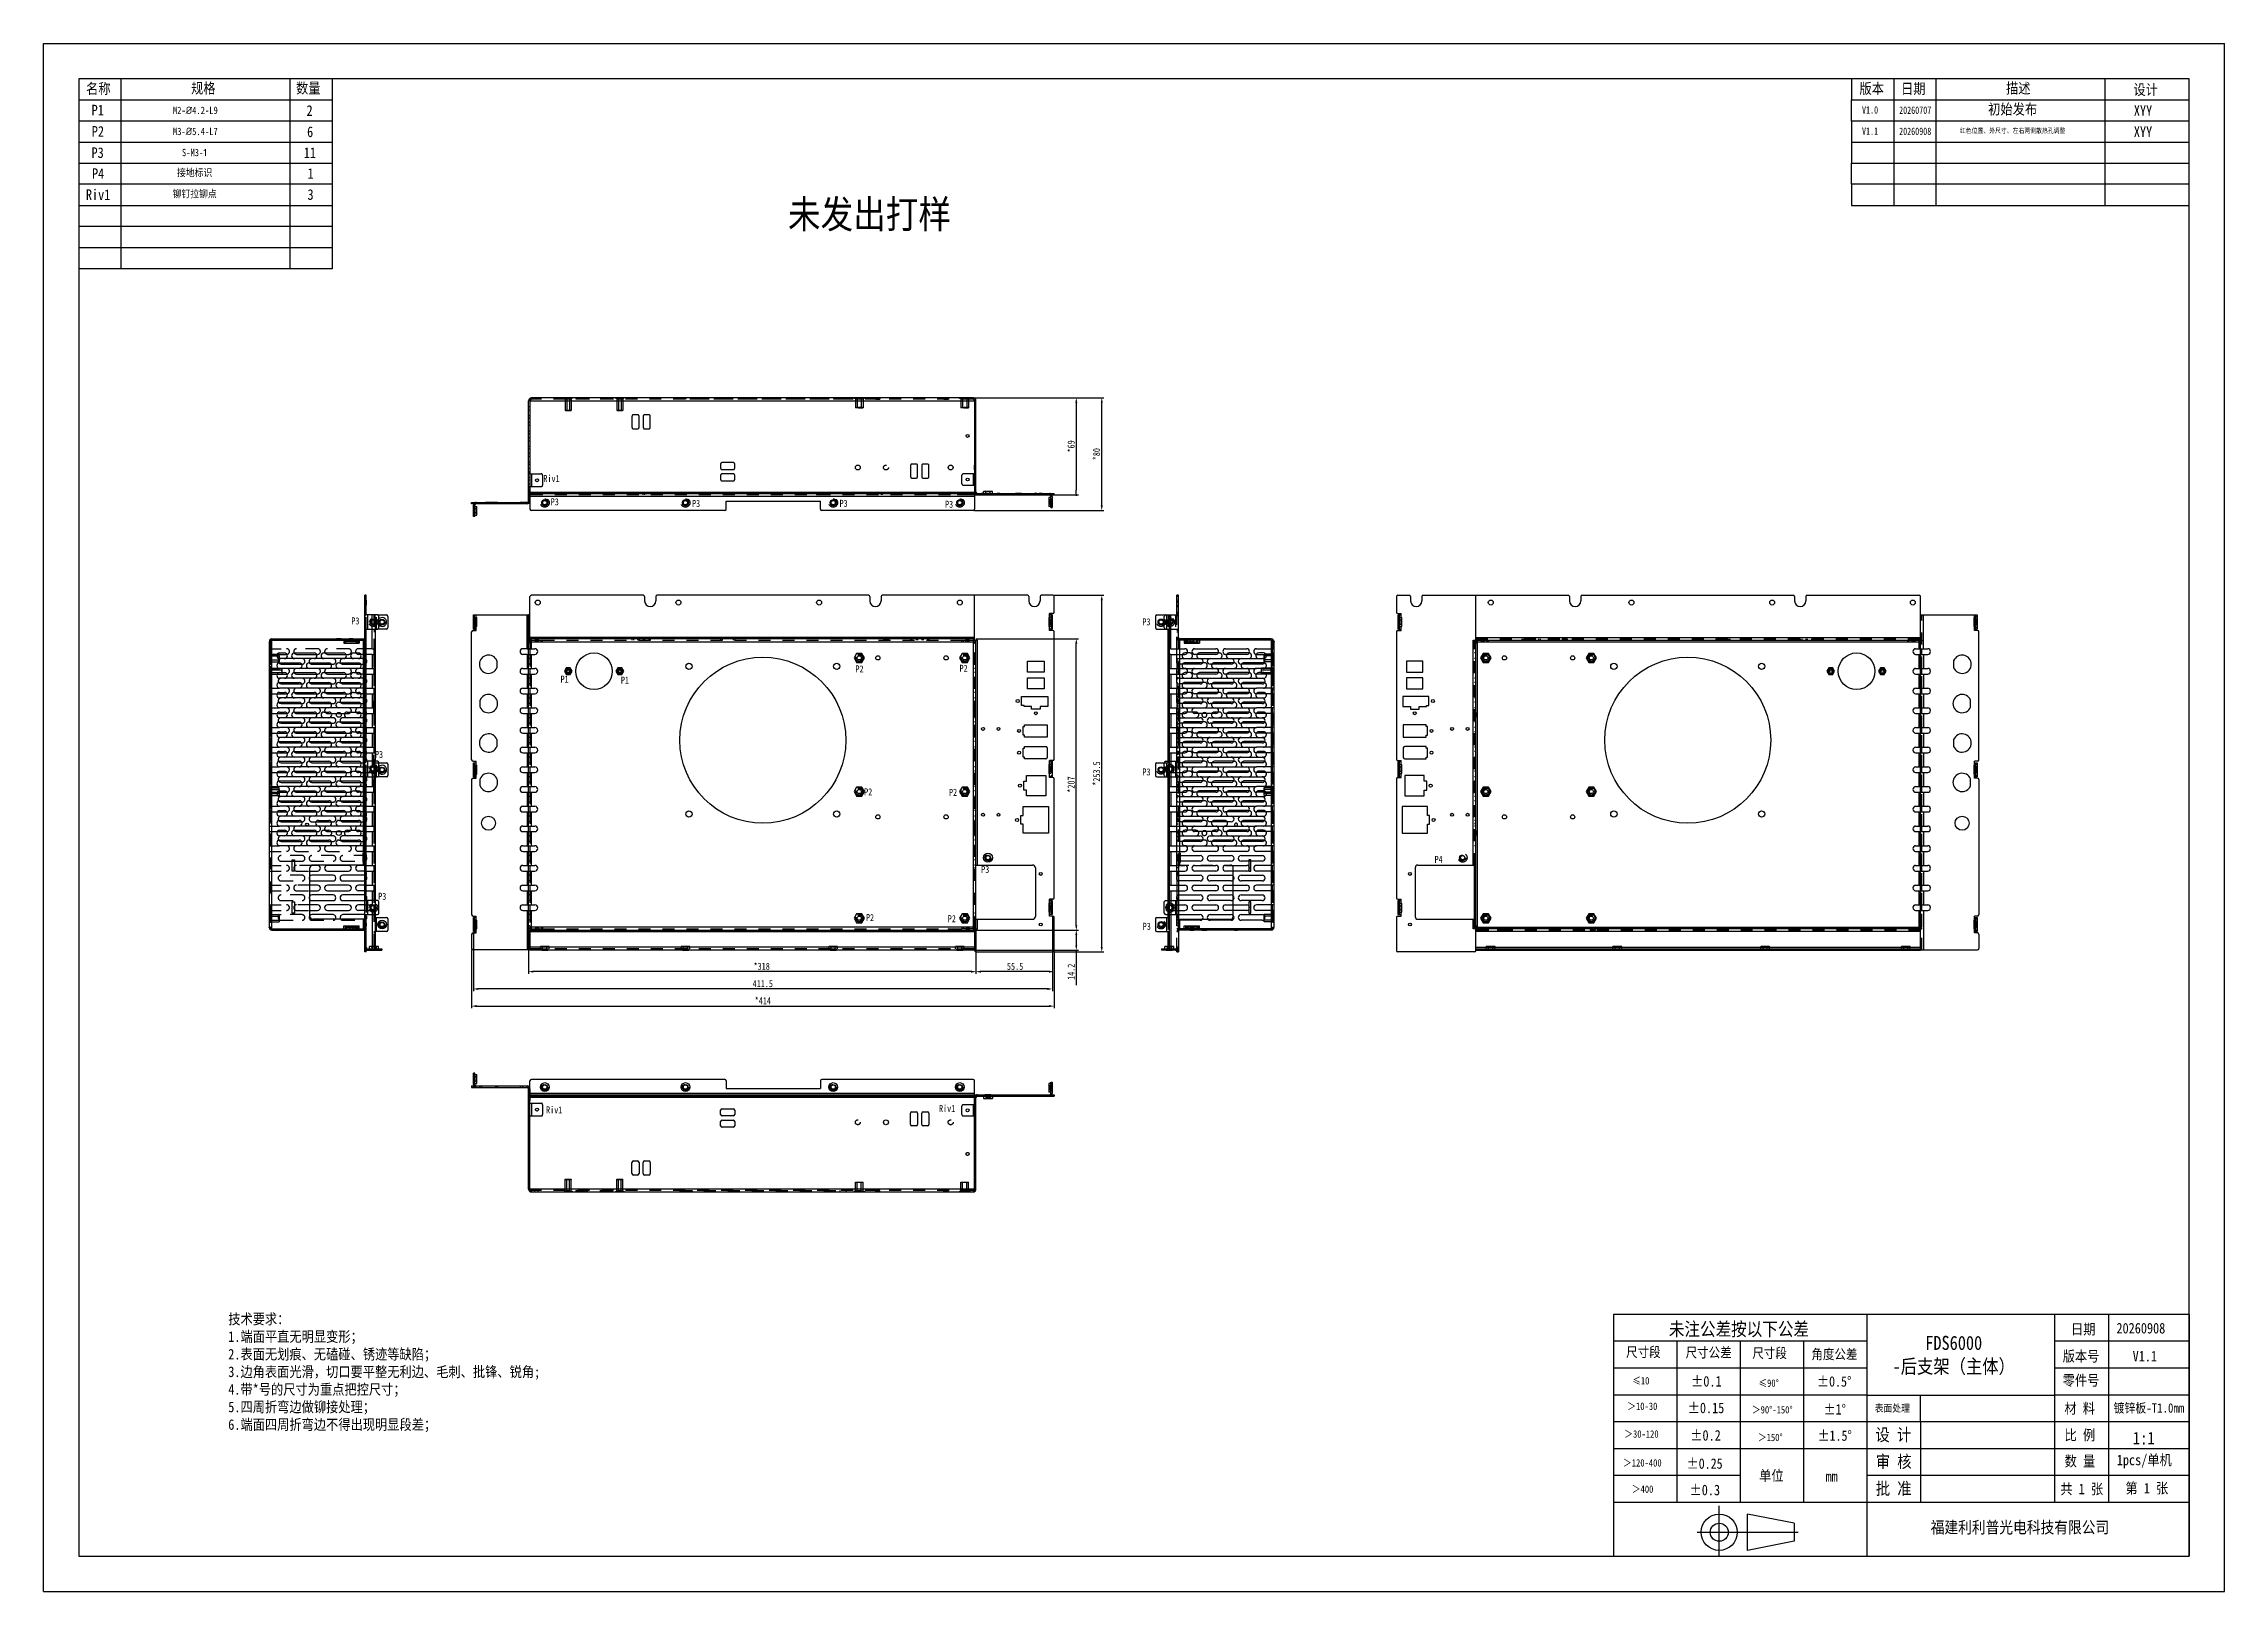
# Model space of a CAD drawing. Header units: millimetres. Extents: x 0 to 8948, y -1340 to 1100.
# Drawn here: x 6032 to 7582, y -1340 to -240 of the extents above; entities that cross this region are included whole.
import ezdxf

# ---------------------------------------------------------------- set-up
doc = ezdxf.new("R2010")
doc.units = ezdxf.units.MM
doc.header["$LTSCALE"] = 85.25
doc.header["$PDMODE"] = 3
doc.header["$PDSIZE"] = 8
doc.linetypes.add('HIDDEN', pattern=[0.2, 0.1, -0.1])
doc.layers.get('0').update_dxf_attribs({"linetype": 'CONTINUOUS'})
doc.layers.get('Defpoints').update_dxf_attribs({"linetype": 'CONTINUOUS'})
for name, color, linetype in [('01___PRT_ALL_DTM_PLN', 7, 'CONTINUOUS'), ('02___PRT_ALL_AXES', 7, 'CONTINUOUS'), ('DEFAULT_2', 8, 'HIDDEN')]:
    doc.layers.add(name, color=color, linetype=linetype)
doc.styles.get("Standard").update_dxf_attribs({"font": 'txt', "width": 0.85})
doc.styles.add('TEXTSTYLE_1', font='gdt', dxfattribs={"width": 0.8})
doc.dimstyles.new('DIMSTYLE_1', dxfattribs={"dimtxt": 5, "dimasz": 3.5, "dimexe": 1.5, "dimexo": 1, "dimgap": 1.25, "dimtad": 1, "dimdsep": 46, "dimtxsty": 'Standard', "dimblk": '_FILLED', "dimblk1": '_FILLED', "dimblk2": '_FILLED', "dimcen": 0.09, "dimadec": 0, "dimazin": 0, "dimtp": 0.01, "dimtm": 0.01, "dimtfac": 1, "dimtofl": 0, "dimtmove": 0, "dimatfit": 3, "dimldrblk": '_FILLED', "dimfxl": 0, "dimtolj": 1, "dimarcsym": 0})

msp = doc.modelspace()

# ---------------------------------------------------------------- texts
at = {"lineweight": -3, "attachment_point": 5}
for s, insert, char_height, width in [('{\\fSimSun|b0|i0|c134|p54;名称}', (6070.707, -272.361), 7.5163, 32.26492), ('{\\fSimSun|b0|i0|c134|p54;规格}', (6145.315, -272.052), 7.5163, 32.26492), ('{\\fSimSun|b0|i0|c134|p54;数量}', (6219.947, -272.031), 7.5163, 32.26492), ('{\\fSimSun|b0|i0|c134|p54;版本}', (7331.155, -272.256), 7.5163, 32.26492), ('{\\fSimSun|b0|i0|c134|p54;日期}', (7360.707, -272.361), 7.5163, 32.26492), ('{\\fSimSun|b0|i0|c134|p54;描述}', (7435.315, -272.052), 7.5163, 32.26492), ('{\\fSimSun|b0|i0|c134|p54;设计}', (7525.897, -273.067), 7.5163, 32.26492), ('{\\fSimSun|b0|i0|c134|p54;2}', (6220.854, -287.519), 7.5163, 32.26492), ('{\\fSimSun|b0|i0|c134|p54;初始发布}', (7431.325, -286.947), 7.5163, 49.01933), ('{\\fSimSun|b0|i0|c134|p54;XYY}', (7523.98, -287.499), 7.5163, 32.26492), ('{\\fSimSun|b0|i0|c134|p54;6}', (6221.254, -302.651), 7.5163, 32.26492), ('{\\fSimSun|b0|i0|c134|p54;XYY}', (7523.98, -302.499), 7.5163, 32.26492), ('{\\fSimSun|b0|i0|c134|p54;P3}', (6070.206, -317.505), 7.5163, 32.26492), ('{\\fSimSun|b0|i0|c134|p54;11}', (6221.063, -317.471), 7.5163, 32.26492), ('{\\fSimSun|b0|i0|c134|p54;P4}', (6070.549, -332.28), 7.5163, 32.26492), ('{\\fSimSun|b0|i0|c134|p54;1}', (6221.537, -332.251), 7.5163, 32.26492), ('{\\fSimSun|b0|i0|c134|p54;Riv1}', (6070.549, -347.28), 7.5163, 32.26492), ('{\\fSimSun|b0|i0|c134|p54;3}', (6221.537, -347.251), 7.5163, 32.26492), ('{\\fSimSun|b0|i0|c134|p54;尺寸段}', (7168.842, -1170.249), 7.05878, 63.16955), ('{\\fSimSun|b0|i0|c134|p54;尺寸公差}', (7215.256, -1170.593), 7.05878, 63.16955), ('{\\fSimSun|b0|i0|c134|p54;尺寸段}', (7258.576, -1170.937), 7.05878, 63.16955), ('{\\fSimSun|b0|i0|c134|p54;角度公差}', (7304.647, -1171.796), 7.05878, 63.16955), ('{\\fSimSun|b0|i0|c134|p54;≤10}', (7167.071, -1190.32), 5.25, 20.4485), ('{\\fSimSun|b0|i0|c0|p54;%%P\\fSimSun|b0|i0|c134|p54;0.1}', (7213.637, -1190.683), 7.5, 40.66211), ('{\\fSimSun|b0|i0|c134|p54;≤90°}', (7257.902, -1192.015), 5.25, 61.41484), ('{\\fSimSun|b0|i0|c0|p54;%%P\\fSimSun|b0|i0|c134|p54;0.5\\fSimSun|b0|i0|c0|p54;%%D}', (7304.538, -1190.787), 7.35, 40.66211), ('{\\fSimSun|b0|i0|c134|p54;＞10-30}', (7168.071, -1208.408), 5.25, 32.56221), ('{\\fSimSun|b0|i0|c0|p54;%%P\\fSimSun|b0|i0|c134|p54;0.15}', (7213.348, -1209.598), 7.5, 40.66211), ('{\\fSimSun|b0|i0|c134|p54;＞90°-150°}', (7260.45, -1210.886), 5.25, 42.83625), ('{\\fSimSun|b0|i0|c0|p54;%%P\\fSimSun|b0|i0|c134|p54;1\\fSimSun|b0|i0|c0|p54;%%D}', (7304.91, -1210.563), 7.35, 40.66211), ('{\\fSimSun|b0|i0|c134|p54;＞30-120}', (7167.469, -1228.128), 5.25, 38.82128), ('{\\fSimSun|b0|i0|c0|p54;%%P\\fSimSun|b0|i0|c134|p54;0.2}', (7213.041, -1229.091), 7.5, 40.66211), ('{\\fSimSun|b0|i0|c134|p54;＞150°}', (7259.045, -1230.538), 5.25, 61.41484), ('{\\fSimSun|b0|i0|c0|p54;%%P\\fSimSun|b0|i0|c134|p54;1.5\\fSimSun|b0|i0|c0|p54;%%D}', (7304.843, -1229.31), 7.35, 40.66211), ('{\\fSimSun|b0|i0|c134|p54;＞120-400}', (7168.105, -1248.658), 5.25, 38.60023), ('{\\fSimSun|b0|i0|c0|p54;%%P\\fSimSun|b0|i0|c134|p54;0.25}', (7212.437, -1249.173), 7.35, 40.66211), ('{\\fSimSun|b0|i0|c134|p54;＞400}', (7168.287, -1267.294), 5.25, 61.41484), ('{\\fSimSun|b0|i0|c0|p54;%%P\\fSimSun|b0|i0|c134|p54;0.3}', (7212.521, -1267.917), 7.5, 40.66211)]:
    msp.add_mtext(s, dxfattribs=dict(at, insert=insert, char_height=char_height, width=width))
at = {"color": 1, "lineweight": -3, "attachment_point": 5}
for s, insert, char_height, width in [('{\\fSimSun|b0|i0|c134|p54;P1}', (6070.276, -287.165), 7.5163, 32.26492), ('{\\fSimSun|b0|i0|c134|p54;P2}', (6070.418, -302.3), 7.5163, 32.26492), ('{\\fSimSun|b0|i0|c134|p54;红色位置、外尺寸、左右两侧散热孔调整}', (7431.325, -301.947), 3.5, 93.1066), ('{\\fSimSun|b0|i0|c134|p54;未发出打样}', (6618.787, -362.325), 20, 347.86922)]:
    msp.add_mtext(s, dxfattribs=dict(at, insert=insert, char_height=char_height, width=width))
for s, insert, char_height, width, attachment_point in [('{\\fSimSun|b0|i0|c134|p54;M2-\\fISOCPEUR|b0|i0|c0|p34;\\W1;%%C\\fSimSun|b0|i0|c134|p54;\\W0.85;4.2-L9}', (6139.67, -287.397), 5.25, 100.18624, 5), ('{\\fSimSun|b0|i0|c134|p54;M3-\\fISOCPEUR|b0|i0|c0|p34;\\W1;%%C\\fSimSun|b0|i0|c134|p54;\\W0.85;5.4-L7}', (6139.661, -302.367), 5.25, 100.18624, 5), ('{\\fSimSun|b0|i0|c134|p54;S-M3-\\fISOCPEUR|b0|i0|c0|p34;\\W1;1}', (6139.003, -317.377), 5.25, 100.18624, 5), ('{\\fSimSun|b0|i0|c134|p54;接地标识}', (6139.171, -331.947), 5.25, 100.18624, 5), ('{\\fSimSun|b0|i0|c134|p54;铆钉拉铆点}', (6139.171, -346.947), 5.25, 100.18624, 5), ('{\\fSimSun|b0|i0|c134|p54;技术要求：\\P1.端面平直无明显变形；\\P2.表面无划痕、无磕碰、锈迹等缺陷；\\P3.边角表面光滑，切口要平整无利边、毛刺、批锋、锐角;\\P4.\\fSimSun|b0|i0|c134|p34;\\C0;带*号的尺寸为重点把控尺寸\\fSimSun|b0|i0|c134|p54;\\C256;；\\P5.四周折弯边做铆接处理；\\P6.端面四周折弯边不得出现明显段差；}', (6163.048, -1142.603), 7.5, 260.45821, 1), ('{\\f宋体|b0|i0|c134|p54;未注公差按以下公差}', (7236.776, -1154.087), 9.5445, 169.57989, 5), ('{\\fSimSun|b0|i0|c134|p54;FDS6000\\P-后支架（主体）}', (7389.436, -1172.324), 10, 104.15153, 5), ('{\\fSimSun|b0|i0|c134|p54;日期}', (7481.491, -1154.015), 7.5, 56.7, 5), ('{\\fSimSun|b0|i0|c0|p54;202\\fSimSun|b0|i0|c134|p54;60908}', (7505.1, -1149.133), 7.5, 47.64523, 1), ('{\\fSimSun|b0|i0|c134|p54;版本号}', (7479.942, -1173.211), 7.5, 56.7, 5), ('{\\fSimSun|b0|i0|c0|p54;V\\fSimSun|b0|i0|c134|p54;1.1}', (7516.598, -1169.008), 7.5, 47.64523, 1), ('{\\fSimSun|b0|i0|c134|p54;零件号}', (7479.94, -1190.434), 7.5, 57.267, 5), ('{\\fSimSun|b0|i0|c134|p54;表面处理}', (7345.795, -1210.024), 5.25, 37.6936, 5), ('{\\fSimSun|b0|i0|c134|p54;材 料}', (7478.992, -1210.271), 7.5, 57.267, 5), ('{\\fSimSun|b0|i0|c134|p54;设 计}', (7346.514, -1229.125), 8.78094, 37.6936, 5), ('{\\fSimSun|b0|i0|c134|p54;比 例}', (7479.123, -1229.231), 7.5, 57.267, 5), ('{\\fSimSun|b0|i0|c134|p54;单位}', (7259.806, -1258.102), 7.5, 37.6936, 5), ('{\\f宋体|b0|i0|c134|p54;审 核}', (7346.786, -1248.175), 8.78094, 38.178, 5), ('{\\fSimSun|b0|i0|c134|p54;数 量}', (7479.116, -1247.818), 7.5, 81, 5), ('{\\fSimSun|b0|i0|c134|p54;1pcs/单机}', (7524.885, -1247.592), 7.5, 57.267, 5), ('{\\fSimSun|b0|i0|c134|p54;mm}', (7302.65, -1258.185), 7.5, 37.6936, 5), ('{\\f宋体|b0|i0|c134|p54;批 准}', (7346.786, -1267.345), 8.78094, 38.178, 5), ('{\\fSimSun|b0|i0|c134|p54;\\H0.85412x;共 1 张\\H1.17079x; }', (7480.435, -1267.543), 8.78094, 38.69293, 5), ('{\\fSimSun|b0|i0|c134|p54;\\H0.85412x;第 1 张\\H1.17079x; }', (7526.716, -1267.026), 8.78094, 41.14746, 5), ('{\\fSimSun|b1|i0|c134|p54;   福建利利普光电科技有限公司}', (7429.2, -1294.892), 8.41825, 188.78327, 5)]:
    msp.add_mtext(s, dxfattribs=dict(insert=insert, char_height=char_height, width=width, attachment_point=attachment_point))
at = {"insert": (7324.249, -284.462), "char_height": 5.25, "width": 18.95171, "attachment_point": 1, "style": 'TEXTSTYLE_1'}
msp.add_mtext('{\\fSimSun|b0|i0|c0|p2;V1.0}', dxfattribs=at)
at = {"color": 0, "insert": (7350.639, -284.621), "char_height": 5.25, "width": 28.21107, "attachment_point": 1, "style": 'TEXTSTYLE_1'}
msp.add_mtext('{\\fSimSun|b0|i0|c134|p54;20260707}', dxfattribs=at)
at = {"color": 1, "char_height": 5.25, "attachment_point": 1, "style": 'TEXTSTYLE_1'}
for s, insert, width in [('{\\fSimSun|b0|i0|c0|p2;V1.\\fSimSun|b0|i0|c134|p2;1}', (7324.249, -299.462), 18.95171), ('{\\fSimSun|b0|i0|c134|p54;20260908}', (7350.639, -299.621), 28.21107)]:
    msp.add_mtext(s, dxfattribs=dict(at, insert=insert, width=width))
at = {"color": 2, "linetype": 'Continuous', "char_height": 5, "attachment_point": 1, "line_spacing_factor": 0.9}
for s, insert, width in [('Riv1', (6387.013, -546.573), 17), ('P3', (6392.259, -563.076), 8.5), ('P3', (6492.673, -564.229), 8.5), ('P3', (6597.539, -564.172), 8.5), ('P3', (6672.517, -564.809), 8.5), ('P3', (6250.489, -647.721), 8.5), ('P3', (6812.766, -648.374), 8.5), ('P3', (6267.303, -742.579), 8.5), ('P3', (6812.796, -755.028), 8.5), ('P4', (7020.438, -817.191), 8.5), ('P3', (6698.179, -824.339), 8.5), ('P3', (6269.621, -843.433), 8.5), ('P3', (6813, -864.78), 8.5), ('Riv1', (6388.942, -995.25), 17), ('Riv1', (6668.217, -994.243), 17)]:
    msp.add_mtext(s, dxfattribs=dict(at, insert=insert, width=width))
at = {"color": 1, "linetype": 'Continuous', "char_height": 5, "width": 8.5, "attachment_point": 1, "line_spacing_factor": 0.9}
for s, insert in [('P2', (6608.826, -681.835)), ('P2', (6682.782, -681.413)), ('P1', (6399.213, -689.123)), ('P1', (6442.09, -689.771)), ('P2', (6615.004, -769.254)), ('P2', (6675.331, -769.574)), ('P2', (6616.288, -858.56)), ('P2', (6674.436, -859.354))]:
    msp.add_mtext(s, dxfattribs=dict(at, insert=insert))
at = {"linetype": 'Continuous', "insert": (7532.364, -1226.534), "char_height": 9, "width": 13.6115, "attachment_point": 3, "line_spacing_factor": 0.9}
msp.add_mtext('{\\fSimSun|b0|i0|c134|p2;1:1}', dxfattribs=at)
at = {"layer": '01___PRT_ALL_DTM_PLN', "color": 7, "insert": (7528.183, -1209.96), "char_height": 6.6813, "width": 57.267, "attachment_point": 5}
msp.add_mtext('{\\fSimSun|b0|i0|c134|p54;镀锌板-T1.0mm}', dxfattribs=at)

# ---------------------------------------------------------------- blocks, each defined once
blk = doc.blocks.new('_FILLED')
at = {"color": 0, "linetype": 'ByBlock'}
blk.add_solid([(0, 0), (-1, 0.21), (-1, -0.21)], dxfattribs=at)
blk = doc.blocks.new('*D104')
at = {"color": 0, "linetype": 'Continuous', "lineweight": -2, "transparency": 16777216}
for p, q in [((6336, -884), (6336, -925.5)), ((6750, -885.5), (6750, -925.5)), ((6339.5, -924), (6746.5, -924))]:
    blk.add_line(p, q, dxfattribs=at)
at = {"layer": 'Defpoints', "color": 0, "linetype": 'Continuous', "transparency": 16777216}
for p in [(6336, -883), (6750, -884.5), (6750, -924)]:
    blk.add_point(p, dxfattribs=at)
at = {"color": 0, "linetype": 'Continuous', "lineweight": -2, "transparency": 16777216, "xscale": 3.5, "yscale": 3.5, "zscale": 3.5, "rotation": 180}
blk.add_blockref('_FILLED', (6336, -924), dxfattribs=at)
at = {"color": 0, "linetype": 'Continuous', "lineweight": -2, "transparency": 16777216, "xscale": 3.5, "yscale": 3.5, "zscale": 3.5}
blk.add_blockref('_FILLED', (6750, -924), dxfattribs=at)
at = {"color": 0, "linetype": 'Continuous', "transparency": 16777216, "insert": (6543, -917.7), "char_height": 5, "width": 17, "attachment_point": 2}
blk.add_mtext('\\A1;*414', dxfattribs=at)
blk = doc.blocks.new('*D105')
at = {"color": 0, "linetype": 'Continuous', "lineweight": -2, "transparency": 16777216}
for p, q in [((6694.5, -663), (6767.3, -663)), ((6765.8, -866.5), (6765.8, -666.5)), ((6694.5, -870), (6767.3, -870))]:
    blk.add_line(p, q, dxfattribs=at)
at = {"layer": 'Defpoints', "color": 0, "linetype": 'Continuous', "transparency": 16777216}
for p in [(6693.5, -663), (6765.8, -663), (6693.5, -870)]:
    blk.add_point(p, dxfattribs=at)
at = {"color": 0, "linetype": 'Continuous', "lineweight": -2, "transparency": 16777216, "xscale": 3.5, "yscale": 3.5, "zscale": 3.5}
for p, rotation in [((6765.8, -663), 90), ((6765.8, -870), 270)]:
    blk.add_blockref('_FILLED', p, dxfattribs=dict(at, rotation=rotation))
at = {"color": 0, "linetype": 'Continuous', "transparency": 16777216, "insert": (6759.6, -766.5), "char_height": 5, "width": 17, "attachment_point": 2, "rotation": 90}
blk.add_mtext('\\A1;*207', dxfattribs=at)
blk = doc.blocks.new('*D106')
at = {"color": 0, "linetype": 'Continuous', "lineweight": -2, "transparency": 16777216}
for p, q in [((6376.5, -870), (6376.5, -901)), ((6694.5, -870), (6694.5, -901)), ((6691, -899.5), (6380, -899.5))]:
    blk.add_line(p, q, dxfattribs=at)
at = {"layer": 'Defpoints', "color": 0, "linetype": 'Continuous', "transparency": 16777216}
for p in [(6376.5, -869), (6694.5, -869), (6376.5, -899.5)]:
    blk.add_point(p, dxfattribs=at)
at = {"color": 0, "linetype": 'Continuous', "lineweight": -2, "transparency": 16777216, "xscale": 3.5, "yscale": 3.5, "zscale": 3.5, "rotation": 180}
blk.add_blockref('_FILLED', (6376.5, -899.5), dxfattribs=at)
at = {"color": 0, "linetype": 'Continuous', "lineweight": -2, "transparency": 16777216, "xscale": 3.5, "yscale": 3.5, "zscale": 3.5}
blk.add_blockref('_FILLED', (6694.5, -899.5), dxfattribs=at)
at = {"color": 0, "linetype": 'Continuous', "transparency": 16777216, "insert": (6542.2, -893.2), "char_height": 5, "width": 17, "attachment_point": 2}
blk.add_mtext('\\A1;*318', dxfattribs=at)
blk = doc.blocks.new('*D107')
at = {"color": 0, "linetype": 'Continuous', "lineweight": -2, "transparency": 16777216}
for p, q in [((6693.5, -491.7), (6785.4, -491.7)), ((6783.9, -568.2), (6783.9, -495.2)), ((6693.5, -571.7), (6785.4, -571.7))]:
    blk.add_line(p, q, dxfattribs=at)
at = {"layer": 'Defpoints', "color": 0, "linetype": 'Continuous', "transparency": 16777216}
for p in [(6692.5, -491.7), (6783.9, -491.7), (6692.5, -571.7)]:
    blk.add_point(p, dxfattribs=at)
at = {"color": 0, "linetype": 'Continuous', "lineweight": -2, "transparency": 16777216, "xscale": 3.5, "yscale": 3.5, "zscale": 3.5}
for p, rotation in [((6783.9, -491.7), 90), ((6783.9, -571.7), 270)]:
    blk.add_blockref('_FILLED', p, dxfattribs=dict(at, rotation=rotation))
at = {"color": 0, "linetype": 'Continuous', "transparency": 16777216, "insert": (6777.7, -531.7), "char_height": 5, "width": 12.75, "attachment_point": 2, "rotation": 90}
blk.add_mtext('\\A1;*80', dxfattribs=at)
blk = doc.blocks.new('_DOT')
at = {"color": 0, "linetype": 'ByBlock'}
blk.add_line((-0.21, 0), (-1, 0), dxfattribs=at)
at = {"color": 0, "linetype": 'ByBlock', "const_width": 0.214}
blk.add_lwpolyline([(-0.11, 0, 1), (0.11, 0, 1)], format="xyb", close=True, dxfattribs=at)
blk = doc.blocks.new('*D108')
at = {"color": 0, "linetype": 'Continuous', "lineweight": -2, "transparency": 16777216}
for p, q in [((6693.5, -491.7), (6767.3, -491.7)), ((6765.8, -495.2), (6765.8, -557.2)), ((6750, -560.7), (6767.3, -560.7))]:
    blk.add_line(p, q, dxfattribs=at)
at = {"layer": 'Defpoints', "color": 0, "linetype": 'Continuous', "transparency": 16777216}
for p in [(6692.5, -491.7), (6749, -560.7), (6765.8, -560.7)]:
    blk.add_point(p, dxfattribs=at)
at = {"color": 0, "linetype": 'Continuous', "lineweight": -2, "transparency": 16777216, "xscale": 3.5, "yscale": 3.5, "zscale": 3.5}
for name, p, rotation in [('_FILLED', (6765.8, -491.7), 90), ('_DOT', (6765.8, -560.7), 270)]:
    blk.add_blockref(name, p, dxfattribs=dict(at, rotation=rotation))
at = {"color": 0, "linetype": 'Continuous', "transparency": 16777216, "insert": (6759.6, -526.2), "char_height": 5, "width": 12.75, "attachment_point": 2, "rotation": 90}
blk.add_mtext('\\A1;*69', dxfattribs=at)
blk = doc.blocks.new('*D109')
at = {"color": 0, "linetype": 'Continuous', "lineweight": -2, "transparency": 16777216}
for p, q in [((6694.5, -870), (6694.5, -901)), ((6750, -885.5), (6750, -901)), ((6746.5, -899.5), (6698, -899.5))]:
    blk.add_line(p, q, dxfattribs=at)
at = {"layer": 'Defpoints', "color": 0, "linetype": 'Continuous', "transparency": 16777216}
for p in [(6694.5, -869), (6750, -884.5), (6694.5, -899.5)]:
    blk.add_point(p, dxfattribs=at)
at = {"color": 0, "linetype": 'Continuous', "lineweight": -2, "transparency": 16777216, "xscale": 3.5, "yscale": 3.5, "zscale": 3.5, "rotation": 180}
blk.add_blockref('_FILLED', (6694.5, -899.5), dxfattribs=at)
at = {"color": 0, "linetype": 'Continuous', "lineweight": -2, "transparency": 16777216, "xscale": 3.5, "yscale": 3.5, "zscale": 3.5}
blk.add_blockref('_FILLED', (6750, -899.5), dxfattribs=at)
at = {"color": 0, "linetype": 'Continuous', "transparency": 16777216, "insert": (6722.3, -893.2), "char_height": 5, "width": 17, "attachment_point": 2}
blk.add_mtext('\\A1;55.5', dxfattribs=at)
blk = doc.blocks.new('*D110')
at = {"color": 0, "linetype": 'Continuous', "lineweight": -2, "transparency": 16777216}
for p, q in [((6748.8, -860), (6748.8, -913.3)), ((6337.3, -872), (6337.3, -913.3)), ((6745.3, -911.8), (6340.8, -911.8))]:
    blk.add_line(p, q, dxfattribs=at)
at = {"layer": 'Defpoints', "color": 0, "linetype": 'Continuous', "transparency": 16777216}
for p in [(6748.8, -859), (6337.3, -871), (6337.3, -911.8)]:
    blk.add_point(p, dxfattribs=at)
at = {"color": 0, "linetype": 'Continuous', "lineweight": -2, "transparency": 16777216, "xscale": 3.5, "yscale": 3.5, "zscale": 3.5, "rotation": 180}
blk.add_blockref('_FILLED', (6337.3, -911.8), dxfattribs=at)
at = {"color": 0, "linetype": 'Continuous', "lineweight": -2, "transparency": 16777216, "xscale": 3.5, "yscale": 3.5, "zscale": 3.5}
blk.add_blockref('_FILLED', (6748.8, -911.8), dxfattribs=at)
at = {"color": 0, "linetype": 'Continuous', "transparency": 16777216, "insert": (6543, -905.5), "char_height": 5, "width": 21.25, "attachment_point": 2}
blk.add_mtext('\\A1;411.5', dxfattribs=at)
blk = doc.blocks.new('*D111')
at = {"color": 0, "linetype": 'Continuous', "lineweight": -2, "transparency": 16777216}
for p, q in [((6694.5, -870), (6767.3, -870)), ((6765.8, -873.5), (6765.8, -880.7)), ((6694.5, -884.2), (6767.3, -884.2)), ((6765.8, -884.2), (6765.8, -909.2))]:
    blk.add_line(p, q, dxfattribs=at)
at = {"layer": 'Defpoints', "color": 0, "linetype": 'Continuous', "transparency": 16777216}
for p in [(6693.5, -870), (6693.5, -884.2), (6765.8, -884.2)]:
    blk.add_point(p, dxfattribs=at)
at = {"color": 0, "linetype": 'Continuous', "lineweight": -2, "transparency": 16777216, "xscale": 3.5, "yscale": 3.5, "zscale": 3.5}
for p, rotation in [((6765.8, -870), 90), ((6765.8, -884.2), 270)]:
    blk.add_blockref('_FILLED', p, dxfattribs=dict(at, rotation=rotation))
at = {"color": 0, "linetype": 'Continuous', "transparency": 16777216, "insert": (6759.6, -893.8), "char_height": 5, "width": 17, "attachment_point": 3, "rotation": 90}
blk.add_mtext('\\A1;14.2', dxfattribs=at)
blk = doc.blocks.new('*D112')
at = {"color": 0, "linetype": 'Continuous', "lineweight": -2, "transparency": 16777216}
for p, q in [((6750, -632), (6785.4, -632)), ((6783.9, -882), (6783.9, -635.5)), ((6750, -885.5), (6785.4, -885.5))]:
    blk.add_line(p, q, dxfattribs=at)
at = {"layer": 'Defpoints', "color": 0, "linetype": 'Continuous', "transparency": 16777216}
for p in [(6749, -632), (6783.9, -632), (6749, -885.5)]:
    blk.add_point(p, dxfattribs=at)
at = {"color": 0, "linetype": 'Continuous', "lineweight": -2, "transparency": 16777216, "xscale": 3.5, "yscale": 3.5, "zscale": 3.5}
for p, rotation in [((6783.9, -632), 90), ((6783.9, -885.5), 270)]:
    blk.add_blockref('_FILLED', p, dxfattribs=dict(at, rotation=rotation))
at = {"color": 0, "linetype": 'Continuous', "transparency": 16777216, "insert": (6777.7, -758.7), "char_height": 5, "width": 25.5, "attachment_point": 2, "rotation": 90}
blk.add_mtext('\\A1;*253.5', dxfattribs=at)

# ---------------------------------------------------------------- dimensions: what is measured, and where the dimension line sits
at = {"color": 2, "linetype": 'Continuous'}
for base, p1, p2, angle, picture, middle in [((6783.902, -491.723), (6692.513, -571.723), (6692.513, -491.723), 90, '*D107', (6783.902, -531.723)), ((6376.513, -899.478), (6694.513, -868.996), (6376.513, -868.996), 180, '*D106', (6542.207, -899.478))]:
    dim = msp.add_linear_dim(base=base, p1=p1, p2=p2, angle=angle, text='*<>', dimstyle='DIMSTYLE_1', dxfattribs=at)
    dim.commit()
    dim.dimension.update_dxf_attribs({"geometry": picture, "text_midpoint": middle, "dimtype": 160})
dim = msp.add_linear_dim(base=(6765.822, -560.723), p1=(6692.513, -491.723), p2=(6749.013, -560.723), angle=270, text='*<>', dimstyle='DIMSTYLE_1', override={"dimblk2": 'DOT', "dimsah": 1}, dxfattribs=at)
dim.commit()
dim.dimension.update_dxf_attribs({"geometry": '*D108', "text_midpoint": (6765.822, -526.223), "dimtype": 160})
at = {"color": 1, "linetype": 'Continuous'}
for base, p1, p2, picture, middle in [((6783.902, -631.996), (6749.013, -885.496), (6749.013, -631.996), '*D112', (6783.902, -758.746)), ((6765.822, -662.996), (6693.513, -869.996), (6693.513, -662.996), '*D105', (6765.822, -766.496))]:
    dim = msp.add_linear_dim(base=base, p1=p1, p2=p2, angle=90, text='*<>', dimstyle='DIMSTYLE_1', dxfattribs=at)
    dim.commit()
    dim.dimension.update_dxf_attribs({"geometry": picture, "text_midpoint": middle, "dimtype": 160})
at = {"color": 2, "linetype": 'Continuous'}
for base, p1, p2, angle, picture, middle in [((6337.263, -911.769), (6748.763, -858.996), (6337.263, -870.996), 180, '*D110', (6543.013, -911.769)), ((6765.822, -884.196), (6693.513, -869.996), (6693.513, -884.196), 270, '*D111', (6765.822, -902.285)), ((6694.513, -899.478), (6750.013, -884.496), (6694.513, -868.996), 180, '*D109', (6722.263, -899.478))]:
    dim = msp.add_linear_dim(base=base, p1=p1, p2=p2, angle=angle, dimstyle='DIMSTYLE_1', dxfattribs=at)
    dim.commit()
    dim.dimension.update_dxf_attribs({"geometry": picture, "text_midpoint": middle, "dimtype": 160})
dim = msp.add_linear_dim(base=(6750.013, -923.963), p1=(6336.013, -882.996), p2=(6750.013, -884.496), text='*<>', dimstyle='DIMSTYLE_1', dxfattribs=at)
dim.commit()
dim.dimension.update_dxf_attribs({"geometry": '*D104', "text_midpoint": (6543.013, -923.963), "dimtype": 160})

# ---------------------------------------------------------------- linework, layer by layer
at = {"color": 7, "linetype": 'Continuous'}
for p, q in [((6031.815, -1339.944), (6031.815, -239.944)), ((6031.815, -239.944), (7581.815, -239.944)), ((7581.815, -1339.944), (7581.815, -239.944)), ((6377.513, -493.723), (6376.513, -493.723)), ((6693.513, -493.723), (6694.513, -493.723)), ((6376.513, -544.723), (6377.513, -544.723)), ((6376.513, -555.723), (6377.513, -555.723)), ((6694.513, -544.723), (6693.513, -544.723)), ((6694.513, -554.723), (6693.513, -554.723)), ((6336.013, -567.023), (6336.013, -566.023)), ((6375.513, -567.023), (6336.013, -567.023)), ((6337.013, -567.023), (6337.013, -566.023)), ((6337.263, -568.023), (6338.263, -568.023)), ((6338.263, -576.023), (6338.263, -568.023)), ((6338.263, -568.873), (6339.763, -568.873)), ((6339.763, -575.173), (6339.763, -568.873)), ((6375.513, -566.023), (6375.513, -567.023)), ((6377.513, -559.723), (6376.513, -559.723)), ((6377.513, -560.723), (6376.513, -560.723)), ((6376.513, -565.023), (6377.513, -565.023)), ((6377.513, -559.723), (6377.513, -560.613)), ((6693.513, -558.723), (6694.513, -558.723)), ((6693.513, -560.613), (6693.513, -559.723)), ((6693.513, -560.723), (6750.013, -560.723)), ((6694.514, -558.777), (6693.516, -558.831)), ((6694.513, -560.723), (6694.513, -559.723)), ((6706.163, -558.223), (6699.863, -558.223)), ((6699.863, -559.723), (6699.863, -558.223)), ((6706.163, -559.723), (6706.163, -558.223)), ((6747.763, -562.573), (6746.263, -562.573)), ((6746.263, -562.573), (6746.263, -568.873)), ((6747.763, -568.873), (6746.263, -568.873)), ((6748.763, -561.723), (6747.763, -561.723)), ((6747.763, -569.723), (6747.763, -561.723)), ((6747.763, -568.723), (6748.763, -568.723)), ((6747.763, -569.723), (6748.763, -569.723)), ((6749.013, -560.723), (6749.013, -559.723)), ((6750.013, -560.723), (6750.013, -559.723)), ((6338.263, -575.023), (6337.263, -575.023)), ((6338.263, -576.023), (6337.263, -576.023)), ((6338.263, -575.173), (6339.763, -575.173)), ((6261.119, -631.996), (6260.119, -631.996)), ((6261.119, -632.996), (6260.119, -632.996)), ((6261.119, -645.996), (6261.119, -631.996)), ((6837.361, -645.996), (6837.361, -631.996)), ((6838.361, -631.996), (6837.361, -631.996)), ((6838.361, -632.996), (6837.361, -632.996)), ((6993.387, -632.996), (6993.387, -643.996)), ((6994.387, -631.996), (7002.387, -631.996)), ((7003.387, -632.996), (7003.387, -635.996)), ((7011.387, -632.996), (7011.387, -635.996)), ((7012.387, -631.996), (7115.387, -631.996)), ((7049.887, -884.496), (7049.887, -631.996)), ((7116.387, -632.996), (7116.387, -635.996)), ((7124.387, -632.996), (7124.387, -635.996)), ((7125.387, -631.996), (7275.387, -631.996)), ((7276.387, -632.996), (7276.387, -635.996)), ((7284.387, -632.996), (7284.387, -635.996)), ((7285.387, -631.996), (7364.887, -631.996)), ((7365.887, -669.996), (7365.887, -632.996)), ((6261.119, -643.996), (6260.119, -643.996)), ((6261.119, -644.996), (6260.119, -644.996)), ((6265.419, -652.317), (6265.419, -649.675)), ((6267.419, -650.252), (6267.419, -651.739)), ((6269.119, -645.996), (6275.419, -645.996)), ((6276.419, -646.996), (6276.419, -654.996)), ((6377.513, -645.996), (6376.513, -645.996)), ((6377.513, -646.996), (6376.513, -646.996)), ((6994.387, -644.996), (6996.637, -644.996)), ((6994.637, -645.996), (6996.637, -645.996)), ((6995.637, -646.996), (6994.637, -646.996)), ((6995.637, -655.996), (6995.637, -645.996)), ((6995.637, -647.846), (6997.137, -647.846)), ((6996.637, -647.846), (6996.637, -644.996)), ((6997.137, -654.146), (6997.137, -647.846)), ((7365.887, -645.996), (7406.137, -645.996)), ((7367.887, -669.996), (7367.887, -645.996)), ((7405.137, -647.846), (7403.637, -647.846)), ((7403.637, -647.846), (7403.637, -654.146)), ((7404.137, -647.846), (7404.137, -645.996)), ((7405.137, -655.996), (7405.137, -645.996)), ((7405.137, -646.996), (7406.137, -646.996)), ((6194.119, -663.996), (6194.119, -662.996)), ((6245.119, -663.996), (6255.119, -663.996)), ((6255.119, -664.996), (6254.119, -664.996)), ((6259.119, -663.996), (6259.119, -662.996)), ((6261.119, -656.996), (6260.119, -656.996)), ((6261.119, -657.996), (6260.119, -657.996)), ((6261.119, -749.996), (6261.119, -655.996)), ((6265.419, -669.996), (6265.419, -655.996)), ((6267.419, -655.996), (6267.419, -669.996)), ((6275.419, -655.996), (6269.119, -655.996)), ((6270.497, -651.834), (6270.119, -652.062)), ((6270.119, -652.093), (6270.501, -651.862)), ((6270.501, -651.862), (6270.161, -652.35)), ((6270.161, -652.35), (6270.698, -652.264)), ((6270.238, -652.44), (6270.226, -652.448)), ((6270.276, -652.481), (6270.238, -652.44)), ((6270.254, -651.366), (6270.253, -651.354)), ((6270.254, -651.366), (6270.358, -651.358)), ((6270.282, -652.303), (6270.564, -651.897)), ((6270.763, -652.227), (6270.282, -652.303)), ((6270.698, -652.264), (6270.334, -652.483)), ((6270.372, -652.663), (6270.346, -652.589)), ((6270.36, -652.67), (6270.372, -652.663)), ((6270.376, -652.54), (6270.729, -652.327)), ((6270.475, -651.751), (6270.463, -651.758)), ((6270.463, -651.758), (6270.497, -651.834)), ((6270.572, -652.795), (6270.555, -652.802)), ((6270.799, -652.339), (6270.838, -652.381)), ((6270.807, -652.685), (6270.803, -652.705)), ((6270.838, -652.381), (6270.851, -652.374)), ((6270.854, -652.509), (6270.86, -652.527)), ((6271.038, -652.996), (6271.017, -653.029)), ((6271.017, -653.029), (6271.2, -653.143)), ((6271.221, -653.11), (6271.038, -652.996)), ((6271.2, -653.143), (6271.221, -653.11)), ((6271.337, -653.376), (6271.332, -653.39)), ((6271.384, -653.387), (6271.337, -653.376)), ((6271.599, -652.952), (6271.427, -653.366)), ((6271.468, -652.954), (6271.473, -652.975)), ((6271.473, -652.975), (6271.599, -652.952)), ((6271.483, -653.389), (6271.683, -652.907)), ((6271.534, -653.458), (6271.498, -653.435)), ((6271.528, -653.471), (6271.534, -653.458)), ((6271.683, -652.907), (6271.655, -652.896)), ((6377.513, -663.996), (6376.513, -663.996)), ((6377.513, -663.996), (6377.513, -662.996)), ((6693.513, -663.996), (6693.513, -662.996)), ((6693.513, -663.996), (6694.513, -663.996)), ((6831.061, -750.996), (6831.061, -655.996)), ((6831.061, -656.996), (6832.061, -656.996)), ((6831.061, -657.996), (6832.061, -657.996)), ((6831.061, -663.996), (6832.061, -663.996)), ((6839.361, -663.996), (6839.361, -662.996)), ((6853.361, -663.996), (6842.361, -663.996)), ((6904.361, -663.996), (6904.361, -662.996)), ((6993.387, -657.996), (6993.387, -748.496)), ((6994.387, -656.996), (6996.637, -656.996)), ((6995.637, -654.996), (6994.637, -654.996)), ((6994.637, -655.996), (6996.637, -655.996)), ((6995.637, -654.146), (6997.137, -654.146)), ((6996.637, -656.996), (6996.637, -654.146)), ((7047.887, -823.746), (7047.887, -663.996)), ((7047.887, -663.996), (7365.887, -663.996)), ((7049.887, -661.996), (7365.887, -661.996)), ((7050.887, -868.996), (7050.887, -663.996)), ((7050.887, -664.996), (7364.887, -664.996)), ((7057.887, -664.996), (7057.887, -663.996)), ((7058.887, -664.996), (7058.887, -663.996)), ((7356.887, -664.996), (7356.887, -663.996)), ((7357.887, -664.996), (7357.887, -663.996)), ((7364.887, -669.996), (7364.887, -663.996)), ((7405.137, -654.146), (7403.637, -654.146)), ((7404.137, -656.996), (7404.137, -654.146)), ((7404.137, -655.996), (7406.137, -655.996)), ((7406.387, -656.996), (7404.137, -656.996)), ((7405.137, -654.996), (7406.137, -654.996)), ((7407.387, -748.996), (7407.387, -657.996)), ((6199.019, -673.802), (6199.019, -673.814)), ((6199.019, -673.802), (6199.119, -673.802)), ((6199.019, -673.814), (6199.119, -673.814)), ((6199.019, -674.137), (6199.019, -674.229)), ((6199.019, -674.137), (6199.119, -674.137)), ((6199.119, -674.145), (6199.019, -674.145)), ((6199.119, -674.189), (6199.019, -674.189)), ((6199.119, -674.202), (6199.019, -674.202)), ((6199.119, -674.205), (6199.019, -674.205)), ((6199.019, -674.229), (6199.119, -674.229)), ((6199.019, -675.746), (6199.019, -675.864)), ((6199.019, -675.746), (6199.119, -675.746)), ((6199.019, -675.864), (6199.119, -675.864)), ((6199.119, -676.496), (6199.119, -673.796)), ((6199.119, -673.996), (6204.548, -673.996)), ((6200.548, -680.996), (6215.271, -680.996)), ((6211.548, -673.996), (6225.771, -673.996)), ((6222.548, -680.996), (6236.271, -680.996)), ((6233.548, -673.996), (6246.771, -673.996)), ((6244.548, -680.996), (6257.271, -680.996)), ((6265.419, -669.996), (6267.419, -669.996)), ((6265.419, -673.996), (6265.419, -683.996)), ((6265.419, -673.996), (6267.419, -673.996)), ((6267.419, -673.996), (6267.419, -749.996)), ((6377.513, -669.996), (6377.513, -673.996)), ((6609.666, -673.296), (6607.818, -676.496)), ((6607.818, -676.496), (6609.666, -679.696)), ((6613.361, -673.296), (6609.666, -673.296)), ((6609.666, -679.696), (6613.361, -679.696)), ((6615.208, -676.496), (6613.361, -673.296)), ((6613.361, -679.696), (6615.208, -676.496)), ((6684.666, -673.296), (6682.818, -676.496)), ((6682.818, -676.496), (6684.666, -679.696)), ((6688.361, -673.296), (6684.666, -673.296)), ((6684.666, -679.696), (6688.361, -679.696)), ((6690.208, -676.496), (6688.361, -673.296)), ((6688.361, -679.696), (6690.208, -676.496)), ((6837.361, -673.996), (6837.361, -669.996)), ((6837.361, -680.229), (6837.361, -677.763)), ((6839.361, -673.996), (6839.361, -669.996)), ((6839.361, -680.996), (6839.361, -676.996)), ((6844.655, -672.996), (6842.932, -672.996)), ((6855.655, -679.996), (6842.932, -679.996)), ((6866.655, -672.996), (6853.432, -672.996)), ((6877.655, -679.996), (6863.932, -679.996)), ((6888.432, -672.996), (6874.432, -672.996)), ((6898.932, -679.996), (6884.932, -679.996)), ((6898.932, -672.996), (6895.432, -672.996)), ((6899.361, -673.996), (6899.361, -673.796)), ((6899.461, -673.798), (6899.361, -673.798)), ((6899.461, -673.81), (6899.361, -673.81)), ((6899.461, -673.855), (6899.361, -673.855)), ((6899.461, -673.885), (6899.361, -673.885)), ((6899.461, -673.81), (6899.461, -673.798)), ((6899.461, -673.885), (6899.461, -673.855)), ((6904.361, -669.996), (6904.361, -673.796)), ((6905.361, -673.996), (6905.361, -669.996)), ((7000.497, -678.776), (7000.497, -686.576)), ((7012.197, -678.776), (7000.497, -678.776)), ((7012.197, -686.576), (7012.197, -678.776)), ((7054.262, -675.864), (7055.042, -676.466)), ((7055.07, -676.344), (7054.293, -675.746)), ((7055.061, -675.213), (7054.914, -675.237)), ((7054.914, -675.237), (7054.919, -675.266)), ((7054.919, -675.266), (7055.096, -675.237)), ((7054.963, -675.093), (7054.939, -675.127)), ((7054.939, -675.127), (7055.061, -675.213)), ((7055.085, -675.178), (7054.963, -675.093)), ((7055.042, -676.466), (7055.146, -676.49)), ((7055.087, -675.027), (7055.057, -675.032)), ((7055.057, -675.032), (7055.085, -675.178)), ((7055.206, -675.735), (7055.07, -676.344)), ((7055.12, -675.203), (7055.087, -675.027)), ((7055.096, -675.237), (7055.128, -675.413)), ((7055.296, -675.174), (7055.12, -675.203)), ((7055.128, -675.413), (7055.158, -675.408)), ((7055.158, -675.408), (7055.13, -675.261)), ((7055.13, -675.261), (7055.252, -675.347)), ((7055.146, -676.49), (7055.31, -675.758)), ((7055.154, -675.227), (7055.301, -675.203)), ((7055.276, -675.313), (7055.154, -675.227)), ((7055.31, -675.758), (7055.206, -675.735)), ((7055.252, -675.347), (7055.276, -675.313)), ((7055.283, -674.434), (7055.28, -674.51)), ((7055.28, -674.51), (7055.295, -674.576)), ((7055.314, -674.365), (7055.283, -674.434)), ((7055.295, -674.576), (7055.339, -674.649)), ((7055.301, -675.203), (7055.296, -675.174)), ((7055.364, -674.286), (7055.314, -674.365)), ((7055.339, -674.649), (7055.4, -674.711)), ((7055.42, -674.229), (7055.364, -674.286)), ((7055.38, -674.475), (7055.394, -674.417)), ((7055.384, -674.522), (7055.38, -674.475)), ((7055.428, -674.595), (7055.384, -674.522)), ((7055.394, -674.417), (7055.419, -674.377)), ((7055.4, -674.711), (7055.469, -674.744)), ((7055.419, -674.377), (7055.497, -674.305)), ((7055.508, -674.646), (7055.428, -674.595)), ((7055.469, -674.744), (7055.58, -674.727)), ((7055.497, -674.305), (7055.604, -674.241)), ((7055.583, -674.651), (7055.508, -674.646)), ((7055.542, -674.824), (7055.539, -674.901)), ((7055.539, -674.901), (7055.565, -674.984)), ((7055.58, -674.727), (7055.542, -674.824)), ((7055.565, -674.984), (7055.587, -675.021)), ((7055.649, -674.114), (7055.573, -674.137)), ((7055.701, -674.604), (7055.583, -674.651)), ((7055.587, -675.021), (7055.649, -675.083)), ((7055.604, -674.241), (7055.704, -674.205)), ((7055.646, -674.836), (7055.66, -674.778)), ((7055.654, -674.931), (7055.646, -674.836)), ((7055.743, -674.108), (7055.649, -674.114)), ((7055.649, -675.083), (7055.764, -675.113)), ((7055.676, -674.967), (7055.654, -674.931)), ((7055.66, -674.778), (7055.745, -674.677)), ((7055.745, -675), (7055.676, -674.967)), ((7055.773, -674.561), (7055.701, -674.604)), ((7055.704, -674.205), (7055.751, -674.202)), ((7055.818, -674.112), (7055.743, -674.108)), ((7055.745, -674.677), (7055.816, -674.634)), ((7055.82, -675.005), (7055.745, -675)), ((7055.751, -674.202), (7055.809, -674.217)), ((7055.764, -675.113), (7055.857, -675.106)), ((7055.816, -674.634), (7055.773, -674.561)), ((7055.809, -674.217), (7055.848, -674.243)), ((7055.887, -674.145), (7055.818, -674.112)), ((7055.92, -674.969), (7055.82, -675.005)), ((7055.848, -674.243), (7055.938, -674.189)), ((7055.857, -675.106), (7055.993, -675.05)), ((7055.938, -674.189), (7055.887, -674.145)), ((7055.992, -674.926), (7055.92, -674.969)), ((7056.07, -674.854), (7055.992, -674.926)), ((7055.993, -675.05), (7056.029, -675.028)), ((7056.029, -675.028), (7056.143, -674.935)), ((7056.102, -674.786), (7056.07, -674.854)), ((7056.105, -674.709), (7056.102, -674.786)), ((7056.194, -674.656), (7056.105, -674.709)), ((7056.143, -674.935), (7056.192, -674.855)), ((7056.192, -674.855), (7056.22, -674.739)), ((7056.22, -674.739), (7056.194, -674.656)), ((7056.577, -673.814), (7056.509, -674.764)), ((7056.509, -674.764), (7056.696, -674.778)), ((7056.996, -673.798), (7056.649, -674.561)), ((7056.704, -673.802), (7056.649, -674.561)), ((7056.696, -674.778), (7057.072, -673.909)), ((7057.072, -673.909), (7057.32, -674.822)), ((7057.397, -674.615), (7057.163, -673.81)), ((7057.32, -674.822), (7057.507, -674.836)), ((7057.452, -673.855), (7057.397, -674.615)), ((7057.507, -674.836), (7057.575, -673.885)), ((7129.262, -675.864), (7130.042, -676.466)), ((7130.07, -676.344), (7129.293, -675.746)), ((7130.061, -675.213), (7129.914, -675.237)), ((7129.914, -675.237), (7129.919, -675.266)), ((7129.919, -675.266), (7130.096, -675.237)), ((7129.963, -675.093), (7129.939, -675.127)), ((7129.939, -675.127), (7130.061, -675.213)), ((7130.085, -675.178), (7129.963, -675.093)), ((7130.042, -676.466), (7130.146, -676.49)), ((7130.087, -675.027), (7130.057, -675.032)), ((7130.057, -675.032), (7130.085, -675.178)), ((7130.206, -675.735), (7130.07, -676.344)), ((7130.12, -675.203), (7130.087, -675.027)), ((7130.096, -675.237), (7130.128, -675.413)), ((7130.296, -675.174), (7130.12, -675.203)), ((7130.128, -675.413), (7130.158, -675.408)), ((7130.158, -675.408), (7130.13, -675.261)), ((7130.13, -675.261), (7130.252, -675.347)), ((7130.146, -676.49), (7130.31, -675.758)), ((7130.154, -675.227), (7130.301, -675.203)), ((7130.276, -675.313), (7130.154, -675.227)), ((7130.31, -675.758), (7130.206, -675.735)), ((7130.252, -675.347), (7130.276, -675.313)), ((7130.283, -674.434), (7130.28, -674.51)), ((7130.28, -674.51), (7130.295, -674.576)), ((7130.314, -674.365), (7130.283, -674.434)), ((7130.295, -674.576), (7130.339, -674.649)), ((7130.301, -675.203), (7130.296, -675.174)), ((7130.364, -674.286), (7130.314, -674.365)), ((7130.339, -674.649), (7130.4, -674.711)), ((7130.42, -674.229), (7130.364, -674.286)), ((7130.38, -674.475), (7130.394, -674.417)), ((7130.384, -674.522), (7130.38, -674.475)), ((7130.428, -674.595), (7130.384, -674.522)), ((7130.394, -674.417), (7130.419, -674.377)), ((7130.4, -674.711), (7130.469, -674.744)), ((7130.419, -674.377), (7130.497, -674.305)), ((7130.508, -674.646), (7130.428, -674.595)), ((7130.469, -674.744), (7130.58, -674.727)), ((7130.497, -674.305), (7130.604, -674.241)), ((7130.583, -674.651), (7130.508, -674.646)), ((7130.542, -674.824), (7130.539, -674.901)), ((7130.539, -674.901), (7130.565, -674.984)), ((7130.58, -674.727), (7130.542, -674.824)), ((7130.565, -674.984), (7130.587, -675.021)), ((7130.649, -674.114), (7130.573, -674.137)), ((7130.701, -674.604), (7130.583, -674.651)), ((7130.587, -675.021), (7130.649, -675.083)), ((7130.604, -674.241), (7130.704, -674.205)), ((7130.646, -674.836), (7130.66, -674.778)), ((7130.654, -674.931), (7130.646, -674.836)), ((7130.743, -674.108), (7130.649, -674.114)), ((7130.649, -675.083), (7130.764, -675.113)), ((7130.676, -674.967), (7130.654, -674.931)), ((7130.66, -674.778), (7130.745, -674.677)), ((7130.745, -675), (7130.676, -674.967)), ((7130.773, -674.561), (7130.701, -674.604)), ((7130.704, -674.205), (7130.751, -674.202)), ((7130.818, -674.112), (7130.743, -674.108)), ((7130.745, -674.677), (7130.816, -674.634)), ((7130.82, -675.005), (7130.745, -675)), ((7130.751, -674.202), (7130.809, -674.217)), ((7130.764, -675.113), (7130.857, -675.106)), ((7130.816, -674.634), (7130.773, -674.561)), ((7130.809, -674.217), (7130.848, -674.243)), ((7130.887, -674.145), (7130.818, -674.112)), ((7130.92, -674.969), (7130.82, -675.005)), ((7130.848, -674.243), (7130.938, -674.189)), ((7130.857, -675.106), (7130.993, -675.05)), ((7130.938, -674.189), (7130.887, -674.145)), ((7130.992, -674.926), (7130.92, -674.969)), ((7131.07, -674.854), (7130.992, -674.926)), ((7130.993, -675.05), (7131.029, -675.028)), ((7131.029, -675.028), (7131.143, -674.935)), ((7131.102, -674.786), (7131.07, -674.854)), ((7131.105, -674.709), (7131.102, -674.786)), ((7131.194, -674.656), (7131.105, -674.709)), ((7131.143, -674.935), (7131.192, -674.855)), ((7131.192, -674.855), (7131.22, -674.739)), ((7131.22, -674.739), (7131.194, -674.656)), ((7131.577, -673.814), (7131.509, -674.764)), ((7131.509, -674.764), (7131.696, -674.778)), ((7131.996, -673.798), (7131.649, -674.561)), ((7131.704, -673.802), (7131.649, -674.561)), ((7131.696, -674.778), (7132.072, -673.909)), ((7132.072, -673.909), (7132.32, -674.822)), ((7132.397, -674.615), (7132.163, -673.81)), ((7132.32, -674.822), (7132.507, -674.836)), ((7132.452, -673.855), (7132.397, -674.615)), ((7132.507, -674.836), (7132.575, -673.885)), ((7362.387, -669.996), (7367.887, -669.996)), ((7362.387, -673.996), (7367.887, -673.996)), ((7364.887, -683.996), (7364.887, -673.996)), ((7365.887, -884.196), (7365.887, -673.996)), ((7367.887, -673.996), (7367.887, -683.996)), ((6200.548, -694.996), (6215.271, -694.996)), ((6201.019, -683.901), (6201.019, -683.925)), ((6201.019, -683.925), (6201.119, -683.925)), ((6201.119, -687.996), (6204.548, -687.996)), ((6211.548, -687.996), (6225.771, -687.996)), ((6222.548, -694.996), (6236.271, -694.996)), ((6233.548, -687.996), (6246.771, -687.996)), ((6244.548, -694.996), (6257.271, -694.996)), ((6257.271, -687.996), (6255.548, -687.996)), ((6261.119, -683.996), (6267.419, -683.996)), ((6261.119, -687.996), (6267.419, -687.996)), ((6265.419, -687.996), (6265.419, -697.996)), ((6377.513, -683.996), (6377.513, -687.996)), ((6403.292, -683.621), (6401.921, -685.996)), ((6401.921, -685.996), (6403.292, -688.371)), ((6406.034, -683.621), (6403.292, -683.621)), ((6403.292, -688.371), (6406.034, -688.371)), ((6407.405, -685.996), (6406.034, -683.621)), ((6406.034, -688.371), (6407.405, -685.996)), ((6439.992, -683.621), (6438.621, -685.996)), ((6438.621, -685.996), (6439.992, -688.371)), ((6442.734, -683.621), (6439.992, -683.621)), ((6439.992, -688.371), (6442.734, -688.371)), ((6444.105, -685.996), (6442.734, -683.621)), ((6442.734, -688.371), (6444.105, -685.996)), ((6837.361, -687.996), (6837.361, -683.996)), ((6837.361, -694.229), (6837.361, -691.763)), ((6839.361, -687.996), (6839.361, -683.996)), ((6839.361, -694.996), (6839.361, -690.996)), ((6844.655, -686.996), (6842.932, -686.996)), ((6855.655, -693.996), (6842.932, -693.996)), ((6866.655, -686.996), (6853.432, -686.996)), ((6877.655, -693.996), (6863.932, -693.996)), ((6888.432, -686.996), (6874.432, -686.996)), ((6898.932, -693.996), (6884.932, -693.996)), ((6897.361, -686.996), (6895.432, -686.996)), ((6897.361, -685.996), (6897.361, -683.996)), ((6897.461, -684.445), (6897.361, -684.445)), ((6897.461, -684.534), (6897.361, -684.534)), ((6897.461, -684.758), (6897.361, -684.758)), ((6897.361, -684.886), (6897.461, -684.886)), ((6897.461, -684.897), (6897.361, -684.897)), ((6897.461, -685.156), (6897.361, -685.156)), ((6897.461, -685.275), (6897.361, -685.275)), ((6897.461, -684.534), (6897.461, -684.445)), ((6897.461, -684.897), (6897.461, -684.758)), ((6897.461, -685.275), (6897.461, -685.156)), ((6905.361, -687.996), (6905.361, -683.996)), ((7000.497, -686.576), (7012.197, -686.576)), ((7000.497, -690.776), (7000.497, -698.576)), ((7012.197, -690.776), (7000.497, -690.776)), ((7012.197, -698.576), (7012.197, -690.776)), ((7300.049, -685.334), (7300.035, -685.437)), ((7300.035, -685.437), (7300.06, -685.556)), ((7300.06, -685.556), (7300.119, -685.644)), ((7300.133, -685.162), (7300.079, -685.251)), ((7300.119, -685.644), (7300.205, -685.719)), ((7300.228, -685.085), (7300.133, -685.162)), ((7300.142, -685.453), (7300.143, -685.387)), ((7300.161, -685.526), (7300.142, -685.453)), ((7300.143, -685.387), (7300.185, -685.269)), ((7300.207, -685.587), (7300.161, -685.526)), ((7300.185, -685.269), (7300.226, -685.217)), ((7300.205, -685.719), (7300.339, -685.788)), ((7300.26, -685.628), (7300.207, -685.587)), ((7300.226, -685.217), (7300.287, -685.173)), ((7300.329, -685.055), (7300.228, -685.085)), ((7300.374, -685.69), (7300.26, -685.628)), ((7300.287, -685.173), (7300.361, -685.155)), ((7300.396, -685.057), (7300.329, -685.055)), ((7300.339, -685.788), (7300.479, -685.838)), ((7300.361, -685.155), (7300.396, -685.057)), ((7300.414, -685.704), (7300.374, -685.69)), ((7300.39, -685.453), (7300.375, -685.558)), ((7300.375, -685.558), (7300.414, -685.704)), ((7300.425, -685.355), (7300.39, -685.453)), ((7300.48, -685.264), (7300.425, -685.355)), ((7300.479, -685.838), (7300.626, -685.869)), ((7300.575, -685.187), (7300.48, -685.264)), ((7300.483, -685.574), (7300.484, -685.508)), ((7300.502, -685.647), (7300.483, -685.574)), ((7300.484, -685.508), (7300.533, -685.371)), ((7300.548, -685.708), (7300.502, -685.647)), ((7300.533, -685.371), (7300.574, -685.319)), ((7300.601, -685.749), (7300.548, -685.708)), ((7300.574, -685.319), (7300.635, -685.275)), ((7300.677, -685.157), (7300.575, -685.187)), ((7300.641, -685.763), (7300.601, -685.749)), ((7300.626, -685.869), (7300.74, -685.865)), ((7300.635, -685.275), (7300.709, -685.257)), ((7300.708, -685.765), (7300.641, -685.763)), ((7300.791, -685.153), (7300.677, -685.157)), ((7300.782, -685.747), (7300.708, -685.765)), ((7300.709, -685.257), (7300.776, -685.259)), ((7300.74, -685.865), (7300.841, -685.835)), ((7300.776, -685.259), (7300.816, -685.273)), ((7300.843, -685.703), (7300.782, -685.747)), ((7300.871, -685.182), (7300.791, -685.153)), ((7300.816, -685.273), (7300.869, -685.314)), ((7300.841, -685.835), (7300.937, -685.758)), ((7300.884, -685.651), (7300.843, -685.703)), ((7300.869, -685.314), (7300.915, -685.375)), ((7300.957, -685.257), (7300.871, -685.182)), ((7300.933, -685.514), (7300.884, -685.651)), ((7300.915, -685.375), (7300.934, -685.448)), ((7300.934, -685.448), (7300.933, -685.514)), ((7300.937, -685.758), (7300.992, -685.667)), ((7300.945, -684.646), (7300.94, -684.675)), ((7300.94, -684.675), (7301.116, -684.706)), ((7301.092, -684.672), (7300.945, -684.646)), ((7301.016, -685.344), (7300.957, -685.257)), ((7300.992, -685.667), (7301.027, -685.569)), ((7301.039, -684.526), (7301.005, -684.551)), ((7301.005, -684.551), (7301.092, -684.672)), ((7301.041, -685.464), (7301.016, -685.344)), ((7301.027, -685.569), (7301.041, -685.464)), ((7301.125, -684.647), (7301.039, -684.526)), ((7301.116, -684.706), (7301.089, -684.883)), ((7301.089, -684.883), (7301.118, -684.888)), ((7301.118, -684.888), (7301.141, -684.741)), ((7301.148, -684.5), (7301.125, -684.647)), ((7301.141, -684.741), (7301.228, -684.862)), ((7301.178, -684.505), (7301.148, -684.5)), ((7301.15, -684.682), (7301.178, -684.505)), ((7301.326, -684.713), (7301.15, -684.682)), ((7301.175, -684.717), (7301.322, -684.742)), ((7301.262, -684.838), (7301.175, -684.717)), ((7301.228, -684.862), (7301.262, -684.838)), ((7301.322, -684.742), (7301.326, -684.713)), ((7301.7, -684.614), (7301.698, -684.657)), ((7301.698, -684.657), (7301.717, -684.743)), ((7301.723, -684.53), (7301.7, -684.614)), ((7301.719, -683.925), (7301.717, -683.998)), ((7301.717, -683.998), (7302.3, -684.014)), ((7301.717, -684.743), (7301.798, -684.83)), ((7301.766, -684.467), (7301.723, -684.53)), ((7302.3, -684.014), (7301.766, -684.467)), ((7301.798, -684.83), (7301.88, -684.875)), ((7301.823, -684.66), (7301.825, -684.618)), ((7301.863, -684.725), (7301.823, -684.66)), ((7301.825, -684.618), (7301.869, -684.534)), ((7301.925, -684.77), (7301.863, -684.725)), ((7301.869, -684.534), (7302.466, -684.018)), ((7301.88, -684.875), (7302.004, -684.899)), ((7302.028, -684.794), (7301.925, -684.77)), ((7302.004, -684.899), (7302.088, -684.902)), ((7302.112, -684.796), (7302.028, -684.794)), ((7302.088, -684.902), (7302.234, -684.884)), ((7302.216, -684.778), (7302.112, -684.796)), ((7302.28, -684.737), (7302.216, -684.778)), ((7302.234, -684.884), (7302.319, -684.844)), ((7302.323, -684.674), (7302.28, -684.737)), ((7302.319, -684.844), (7302.404, -684.761)), ((7302.427, -684.677), (7302.323, -684.674)), ((7302.404, -684.761), (7302.427, -684.677)), ((7302.466, -684.018), (7302.468, -683.946)), ((7303.446, -684.445), (7302.666, -684.97)), ((7302.666, -684.97), (7302.771, -685.125)), ((7302.771, -685.125), (7303.687, -684.886)), ((7303.538, -684.534), (7302.913, -684.955)), ((7303.727, -684.758), (7302.913, -684.955)), ((7303.687, -684.886), (7303.12, -685.644)), ((7303.12, -685.644), (7303.225, -685.799)), ((7303.225, -685.799), (7304.004, -685.275)), ((7303.331, -685.577), (7303.821, -684.897)), ((7303.957, -685.156), (7303.331, -685.577)), ((7336.749, -685.334), (7336.735, -685.437)), ((7336.735, -685.437), (7336.76, -685.556)), ((7336.76, -685.556), (7336.819, -685.644)), ((7336.833, -685.162), (7336.779, -685.251)), ((7336.819, -685.644), (7336.905, -685.719)), ((7336.928, -685.085), (7336.833, -685.162)), ((7336.842, -685.453), (7336.843, -685.387)), ((7336.861, -685.526), (7336.842, -685.453)), ((7336.843, -685.387), (7336.885, -685.269)), ((7336.907, -685.587), (7336.861, -685.526)), ((7336.885, -685.269), (7336.926, -685.217)), ((7336.905, -685.719), (7337.039, -685.788)), ((7336.96, -685.628), (7336.907, -685.587)), ((7336.926, -685.217), (7336.987, -685.173)), ((7337.029, -685.055), (7336.928, -685.085)), ((7337.074, -685.69), (7336.96, -685.628)), ((7336.987, -685.173), (7337.061, -685.155)), ((7337.096, -685.057), (7337.029, -685.055)), ((7337.039, -685.788), (7337.179, -685.838)), ((7337.061, -685.155), (7337.096, -685.057)), ((7337.114, -685.704), (7337.074, -685.69)), ((7337.09, -685.453), (7337.075, -685.558)), ((7337.075, -685.558), (7337.114, -685.704)), ((7337.125, -685.355), (7337.09, -685.453)), ((7337.18, -685.264), (7337.125, -685.355)), ((7337.179, -685.838), (7337.326, -685.869)), ((7337.275, -685.187), (7337.18, -685.264)), ((7337.183, -685.574), (7337.184, -685.508)), ((7337.202, -685.647), (7337.183, -685.574)), ((7337.184, -685.508), (7337.233, -685.371)), ((7337.248, -685.708), (7337.202, -685.647)), ((7337.233, -685.371), (7337.274, -685.319)), ((7337.301, -685.749), (7337.248, -685.708)), ((7337.274, -685.319), (7337.335, -685.275)), ((7337.377, -685.157), (7337.275, -685.187)), ((7337.341, -685.763), (7337.301, -685.749)), ((7337.326, -685.869), (7337.44, -685.865)), ((7337.335, -685.275), (7337.409, -685.257)), ((7337.408, -685.765), (7337.341, -685.763)), ((7337.491, -685.153), (7337.377, -685.157)), ((7337.482, -685.747), (7337.408, -685.765)), ((7337.409, -685.257), (7337.476, -685.259)), ((7337.44, -685.865), (7337.541, -685.835)), ((7337.476, -685.259), (7337.516, -685.273)), ((7337.543, -685.703), (7337.482, -685.747)), ((7337.571, -685.182), (7337.491, -685.153)), ((7337.516, -685.273), (7337.569, -685.314)), ((7337.541, -685.835), (7337.637, -685.758)), ((7337.584, -685.651), (7337.543, -685.703)), ((7337.569, -685.314), (7337.615, -685.375)), ((7337.657, -685.257), (7337.571, -685.182)), ((7337.633, -685.514), (7337.584, -685.651)), ((7337.615, -685.375), (7337.634, -685.448)), ((7337.634, -685.448), (7337.633, -685.514)), ((7337.637, -685.758), (7337.692, -685.667)), ((7337.645, -684.646), (7337.64, -684.675)), ((7337.64, -684.675), (7337.816, -684.706)), ((7337.792, -684.672), (7337.645, -684.646)), ((7337.716, -685.344), (7337.657, -685.257)), ((7337.692, -685.667), (7337.727, -685.569)), ((7337.739, -684.526), (7337.705, -684.551)), ((7337.705, -684.551), (7337.792, -684.672)), ((7337.741, -685.464), (7337.716, -685.344)), ((7337.727, -685.569), (7337.741, -685.464)), ((7337.825, -684.647), (7337.739, -684.526)), ((7337.816, -684.706), (7337.789, -684.883)), ((7337.789, -684.883), (7337.818, -684.888)), ((7337.818, -684.888), (7337.841, -684.741)), ((7337.848, -684.5), (7337.825, -684.647)), ((7337.841, -684.741), (7337.928, -684.862)), ((7337.878, -684.505), (7337.848, -684.5)), ((7337.85, -684.682), (7337.878, -684.505)), ((7338.026, -684.713), (7337.85, -684.682)), ((7337.875, -684.717), (7338.022, -684.742)), ((7337.962, -684.838), (7337.875, -684.717)), ((7337.928, -684.862), (7337.962, -684.838)), ((7338.022, -684.742), (7338.026, -684.713)), ((7338.4, -684.614), (7338.398, -684.657)), ((7338.398, -684.657), (7338.417, -684.743)), ((7338.423, -684.53), (7338.4, -684.614)), ((7338.419, -683.925), (7338.417, -683.998)), ((7338.417, -683.998), (7339, -684.014)), ((7338.417, -684.743), (7338.498, -684.83)), ((7338.466, -684.467), (7338.423, -684.53)), ((7339, -684.014), (7338.466, -684.467)), ((7338.498, -684.83), (7338.58, -684.875)), ((7338.523, -684.66), (7338.525, -684.618)), ((7338.563, -684.725), (7338.523, -684.66)), ((7338.525, -684.618), (7338.569, -684.534)), ((7338.625, -684.77), (7338.563, -684.725)), ((7338.569, -684.534), (7339.166, -684.018)), ((7338.58, -684.875), (7338.704, -684.899)), ((7338.728, -684.794), (7338.625, -684.77)), ((7338.704, -684.899), (7338.788, -684.902)), ((7338.812, -684.796), (7338.728, -684.794)), ((7338.788, -684.902), (7338.934, -684.884)), ((7338.916, -684.778), (7338.812, -684.796)), ((7338.98, -684.737), (7338.916, -684.778)), ((7338.934, -684.884), (7339.019, -684.844)), ((7339.023, -684.674), (7338.98, -684.737)), ((7339.019, -684.844), (7339.104, -684.761)), ((7339.127, -684.677), (7339.023, -684.674)), ((7339.104, -684.761), (7339.127, -684.677)), ((7339.166, -684.018), (7339.168, -683.946)), ((7340.146, -684.445), (7339.366, -684.97)), ((7339.366, -684.97), (7339.471, -685.125)), ((7339.471, -685.125), (7340.387, -684.886)), ((7340.238, -684.534), (7339.613, -684.955)), ((7340.427, -684.758), (7339.613, -684.955)), ((7340.387, -684.886), (7339.82, -685.644)), ((7339.82, -685.644), (7339.925, -685.799)), ((7339.925, -685.799), (7340.704, -685.275)), ((7340.031, -685.577), (7340.521, -684.897)), ((7340.657, -685.156), (7340.031, -685.577)), ((7362.387, -683.996), (7370.945, -683.996)), ((7362.387, -687.996), (7370.945, -687.996)), ((7364.887, -697.996), (7364.887, -687.996)), ((7367.887, -687.996), (7367.887, -697.996)), ((6197.825, -701.996), (6204.548, -701.996)), ((6200.548, -708.996), (6215.271, -708.996)), ((6211.548, -701.996), (6225.771, -701.996)), ((6222.548, -708.996), (6236.271, -708.996)), ((6233.548, -701.996), (6246.771, -701.996)), ((6244.548, -708.996), (6257.271, -708.996)), ((6257.271, -701.996), (6255.548, -701.996)), ((6261.119, -697.996), (6267.419, -697.996)), ((6261.119, -701.996), (6267.419, -701.996)), ((6261.119, -711.996), (6267.419, -711.996)), ((6265.419, -701.996), (6265.419, -711.996)), ((6377.513, -697.996), (6377.513, -701.996)), ((6377.513, -711.996), (6377.513, -715.996)), ((6837.361, -701.996), (6837.361, -697.996)), ((6837.361, -708.229), (6837.361, -705.763)), ((6837.361, -715.996), (6837.361, -711.996)), ((6839.361, -701.996), (6839.361, -697.996)), ((6839.361, -708.996), (6839.361, -704.996)), ((6839.361, -715.996), (6839.361, -711.996)), ((6844.655, -700.996), (6842.932, -700.996)), ((6855.655, -707.996), (6842.932, -707.996)), ((6866.655, -700.996), (6853.432, -700.996)), ((6877.655, -707.996), (6863.932, -707.996)), ((6888.432, -700.996), (6874.432, -700.996)), ((6898.932, -707.996), (6884.932, -707.996)), ((6898.932, -700.996), (6895.432, -700.996)), ((6904.361, -697.996), (6904.361, -701.996)), ((6904.361, -711.996), (6904.361, -715.996)), ((6905.361, -701.996), (6905.361, -697.996)), ((6905.361, -715.996), (6905.361, -711.996)), ((6997.947, -704.056), (6997.947, -711.156)), ((7016.447, -704.056), (6997.947, -704.056)), ((6997.947, -711.156), (7003.247, -711.156)), ((7000.497, -698.576), (7012.197, -698.576)), ((7003.247, -711.156), (7003.247, -713.056)), ((7009.447, -713.056), (7009.447, -711.156)), ((7009.447, -711.156), (7014.747, -711.156)), ((7014.747, -711.156), (7014.747, -710.256)), ((7014.747, -710.256), (7016.447, -710.256)), ((7016.447, -710.256), (7016.447, -704.056)), ((7362.387, -697.996), (7370.945, -697.996)), ((7362.387, -701.996), (7370.945, -701.996)), ((7362.387, -711.996), (7370.945, -711.996)), ((7364.887, -711.996), (7364.887, -701.996)), ((7367.887, -701.996), (7367.887, -711.996)), ((6197.825, -715.996), (6204.548, -715.996)), ((6200.548, -722.996), (6215.271, -722.996)), ((6211.548, -715.996), (6225.771, -715.996)), ((6222.548, -722.996), (6236.271, -722.996)), ((6233.548, -715.996), (6236.351, -715.996)), ((6240.194, -715.996), (6243.043, -715.996)), ((6244.548, -722.996), (6257.271, -722.996)), ((6245.896, -715.996), (6248.548, -715.996)), ((6257.271, -715.996), (6255.548, -715.996)), ((6261.119, -715.996), (6267.419, -715.996)), ((6261.119, -725.996), (6267.419, -725.996)), ((6265.419, -715.996), (6265.419, -725.996)), ((6377.513, -725.996), (6377.513, -729.996)), ((6837.361, -722.229), (6837.361, -719.763)), ((6837.361, -729.996), (6837.361, -725.996)), ((6839.361, -722.996), (6839.361, -718.996)), ((6839.361, -729.996), (6839.361, -725.996)), ((6844.655, -714.996), (6842.932, -714.996)), ((6855.655, -721.996), (6842.932, -721.996)), ((6850.861, -714.996), (6848.209, -714.996)), ((6866.655, -714.996), (6863.861, -714.996)), ((6877.655, -721.996), (6863.932, -721.996)), ((6888.432, -714.996), (6874.432, -714.996)), ((6898.932, -721.996), (6884.932, -721.996)), ((6898.932, -714.996), (6895.432, -714.996)), ((6904.361, -725.996), (6904.361, -729.996)), ((6905.361, -729.996), (6905.361, -725.996)), ((6998.227, -723.986), (6998.227, -732.786)), ((7014.427, -723.986), (6998.227, -723.986)), ((7003.247, -713.056), (7009.447, -713.056)), ((7014.427, -725.286), (7014.427, -723.986)), ((7015.477, -725.286), (7014.427, -725.286)), ((7015.477, -731.486), (7015.477, -725.286)), ((7362.387, -715.996), (7370.945, -715.996)), ((7362.387, -725.996), (7370.945, -725.996)), ((7364.887, -725.996), (7364.887, -715.996)), ((7367.887, -715.996), (7367.887, -725.996)), ((6197.825, -729.996), (6204.548, -729.996)), ((6197.825, -743.996), (6204.548, -743.996)), ((6200.548, -736.996), (6215.271, -736.996)), ((6211.548, -729.996), (6225.771, -729.996)), ((6211.548, -743.996), (6225.771, -743.996)), ((6222.548, -736.996), (6236.271, -736.996)), ((6233.548, -729.996), (6246.771, -729.996)), ((6233.548, -743.996), (6246.771, -743.996)), ((6244.548, -736.996), (6257.271, -736.996)), ((6257.271, -729.996), (6255.548, -729.996)), ((6257.271, -743.996), (6255.548, -743.996)), ((6261.119, -729.996), (6267.419, -729.996)), ((6261.119, -739.996), (6267.419, -739.996)), ((6261.119, -743.996), (6267.419, -743.996)), ((6265.419, -729.996), (6265.419, -739.996)), ((6265.419, -743.996), (6265.419, -749.996)), ((6377.513, -739.996), (6377.513, -743.996)), ((6837.361, -736.229), (6837.361, -733.763)), ((6837.361, -743.996), (6837.361, -739.996)), ((6839.361, -736.996), (6839.361, -732.996)), ((6839.361, -743.996), (6839.361, -739.996)), ((6844.655, -728.996), (6842.932, -728.996)), ((6855.655, -735.996), (6842.932, -735.996)), ((6844.655, -742.996), (6842.932, -742.996)), ((6866.655, -728.996), (6853.432, -728.996)), ((6866.655, -742.996), (6853.432, -742.996)), ((6877.655, -735.996), (6863.932, -735.996)), ((6888.432, -728.996), (6874.432, -728.996)), ((6888.432, -742.996), (6874.432, -742.996)), ((6898.932, -735.996), (6884.932, -735.996)), ((6898.932, -728.996), (6895.432, -728.996)), ((6898.932, -742.996), (6895.432, -742.996)), ((6904.361, -739.996), (6904.361, -743.996)), ((6905.361, -743.996), (6905.361, -739.996)), ((6998.227, -732.786), (7014.427, -732.786)), ((6998.237, -740.476), (6998.237, -747.276)), ((7014.437, -739.476), (6999.237, -739.476)), ((7014.427, -732.786), (7014.427, -731.486)), ((7014.427, -731.486), (7015.477, -731.486)), ((7014.437, -740.776), (7014.437, -739.476)), ((7015.477, -740.776), (7014.437, -740.776)), ((7015.477, -746.976), (7015.477, -740.776)), ((7362.387, -729.996), (7370.945, -729.996)), ((7362.387, -739.996), (7370.945, -739.996)), ((7362.387, -743.996), (7370.945, -743.996)), ((7364.887, -739.996), (7364.887, -729.996)), ((7364.887, -753.996), (7364.887, -743.996)), ((7367.887, -729.996), (7367.887, -739.996)), ((7367.887, -743.996), (7367.887, -753.996)), ((6197.825, -757.996), (6204.548, -757.996)), ((6200.548, -750.996), (6215.271, -750.996)), ((6211.548, -757.996), (6225.771, -757.996)), ((6222.548, -750.996), (6236.271, -750.996)), ((6233.548, -757.996), (6246.771, -757.996)), ((6244.548, -750.996), (6257.271, -750.996)), ((6257.271, -757.996), (6255.548, -757.996)), ((6261.119, -748.496), (6260.119, -748.496)), ((6261.119, -749.496), (6260.119, -749.496)), ((6267.419, -754.752), (6267.419, -756.239)), ((6270.119, -750.996), (6275.419, -750.996)), ((6270.497, -756.834), (6270.119, -757.062)), ((6270.119, -757.093), (6270.501, -756.862)), ((6270.501, -756.862), (6270.161, -757.35)), ((6270.161, -757.35), (6270.698, -757.264)), ((6270.238, -757.44), (6270.226, -757.448)), ((6270.276, -757.481), (6270.238, -757.44)), ((6270.254, -756.366), (6270.253, -756.354)), ((6270.254, -756.366), (6270.358, -756.358)), ((6270.282, -757.303), (6270.564, -756.897)), ((6270.763, -757.227), (6270.282, -757.303)), ((6270.698, -757.264), (6270.334, -757.483)), ((6270.372, -757.663), (6270.346, -757.589)), ((6270.36, -757.67), (6270.372, -757.663)), ((6270.376, -757.54), (6270.729, -757.327)), ((6270.475, -756.751), (6270.463, -756.758)), ((6270.463, -756.758), (6270.497, -756.834)), ((6270.572, -757.795), (6270.555, -757.802)), ((6270.799, -757.339), (6270.838, -757.381)), ((6270.807, -757.685), (6270.803, -757.705)), ((6270.838, -757.381), (6270.851, -757.374)), ((6270.854, -757.509), (6270.86, -757.527)), ((6271.038, -757.996), (6271.017, -758.029)), ((6271.017, -758.029), (6271.2, -758.143)), ((6271.221, -758.11), (6271.038, -757.996)), ((6271.2, -758.143), (6271.221, -758.11)), ((6271.337, -758.376), (6271.332, -758.39)), ((6271.384, -758.387), (6271.337, -758.376)), ((6271.599, -757.952), (6271.427, -758.366)), ((6271.468, -757.954), (6271.473, -757.975)), ((6271.473, -757.975), (6271.599, -757.952)), ((6271.483, -758.389), (6271.683, -757.907)), ((6271.534, -758.458), (6271.498, -758.435)), ((6271.528, -758.471), (6271.534, -758.458)), ((6271.683, -757.907), (6271.655, -757.896)), ((6276.419, -751.996), (6276.419, -759.996)), ((6377.513, -753.996), (6377.513, -757.996)), ((6829.361, -749.996), (6832.061, -749.996)), ((6831.061, -748.996), (6832.061, -748.996)), ((6833.942, -754.11), (6833.929, -754.118)), ((6833.981, -754.153), (6833.942, -754.11)), ((6834.018, -754.264), (6834.499, -754.189)), ((6834.331, -753.996), (6834.051, -754.165)), ((6834.082, -754.227), (6834.446, -754.008)), ((6834.619, -754.142), (6834.082, -754.227)), ((6834.499, -754.189), (6834.217, -754.594)), ((6834.279, -754.629), (6834.619, -754.142)), ((6834.681, -754.387), (6834.279, -754.629)), ((6834.283, -754.657), (6834.694, -754.41)), ((6834.317, -754.733), (6834.283, -754.657)), ((6834.305, -754.741), (6834.317, -754.733)), ((6834.526, -755.125), (6834.422, -755.133)), ((6834.504, -754.01), (6834.542, -754.051)), ((6834.526, -755.126), (6834.527, -755.137)), ((6834.542, -754.051), (6834.554, -754.044)), ((6834.696, -754.694), (6834.659, -754.705)), ((6834.659, -754.705), (6834.721, -754.911)), ((6834.683, -754.256), (6834.67, -754.264)), ((6834.67, -754.264), (6834.705, -754.34)), ((6834.759, -754.9), (6834.696, -754.694)), ((6834.721, -754.911), (6834.759, -754.9)), ((6834.758, -754.427), (6834.792, -754.465)), ((6834.792, -754.465), (6834.804, -754.458)), ((6834.827, -755.404), (6834.826, -755.391)), ((6834.827, -755.404), (6834.963, -755.4)), ((6836.361, -753.996), (6836.361, -757.996)), ((6837.209, -749.996), (6837.361, -749.996)), ((6837.361, -750.229), (6837.361, -747.763)), ((6837.361, -757.996), (6837.361, -753.996)), ((6839.361, -750.996), (6839.361, -746.996)), ((6839.361, -757.996), (6839.361, -753.996)), ((6855.655, -749.996), (6842.932, -749.996)), ((6844.655, -756.996), (6842.932, -756.996)), ((6866.655, -756.996), (6853.432, -756.996)), ((6877.655, -749.996), (6863.932, -749.996)), ((6888.432, -756.996), (6874.432, -756.996)), ((6898.932, -749.996), (6884.932, -749.996)), ((6898.932, -756.996), (6895.432, -756.996)), ((6904.361, -753.996), (6904.361, -757.996)), ((6905.361, -757.996), (6905.361, -753.996)), ((6994.387, -749.496), (6996.637, -749.496)), ((6994.637, -749.996), (6996.637, -749.996)), ((6995.637, -750.996), (6994.637, -750.996)), ((6995.637, -760.996), (6995.637, -749.996)), ((6995.637, -752.346), (6997.137, -752.346)), ((6995.637, -758.646), (6997.137, -758.646)), ((6996.637, -752.346), (6996.637, -749.496)), ((6996.637, -761.496), (6996.637, -758.646)), ((6997.137, -758.646), (6997.137, -752.346)), ((6999.237, -748.276), (7014.437, -748.276)), ((7014.437, -748.276), (7014.437, -746.976)), ((7014.437, -746.976), (7015.477, -746.976)), ((7362.387, -753.996), (7370.945, -753.996)), ((7362.387, -757.996), (7370.945, -757.996)), ((7364.887, -767.996), (7364.887, -757.996)), ((7367.887, -757.996), (7367.887, -767.996)), ((7405.137, -752.846), (7403.637, -752.846)), ((7403.637, -752.846), (7403.637, -759.146)), ((7405.137, -759.146), (7403.637, -759.146)), ((7406.387, -749.996), (7404.137, -749.996)), ((7404.137, -752.846), (7404.137, -749.996)), ((7404.137, -750.996), (7406.137, -750.996)), ((7404.137, -761.996), (7404.137, -759.146)), ((7405.137, -760.996), (7405.137, -750.996)), ((7405.137, -751.996), (7406.137, -751.996)), ((6199.119, -771.047), (6199.119, -771.496)), ((6199.119, -771.996), (6204.548, -771.996)), ((6200.548, -764.996), (6215.271, -764.996)), ((6211.548, -771.996), (6225.771, -771.996)), ((6222.548, -764.996), (6236.271, -764.996)), ((6233.548, -771.996), (6246.771, -771.996)), ((6244.548, -764.996), (6257.271, -764.996)), ((6257.271, -771.996), (6255.548, -771.996)), ((6261.119, -761.496), (6260.119, -761.496)), ((6261.119, -762.496), (6260.119, -762.496)), ((6261.119, -848.996), (6261.119, -760.996)), ((6261.119, -767.996), (6267.419, -767.996)), ((6261.119, -771.996), (6267.419, -771.996)), ((6265.419, -760.996), (6265.419, -767.996)), ((6265.419, -771.996), (6265.419, -781.996)), ((6267.419, -760.996), (6267.419, -848.996)), ((6275.419, -760.996), (6269.119, -760.996)), ((6377.513, -767.996), (6377.513, -771.996)), ((6609.666, -768.296), (6607.818, -771.496)), ((6607.818, -771.496), (6609.666, -774.696)), ((6613.361, -768.296), (6609.666, -768.296)), ((6609.666, -774.696), (6613.361, -774.696)), ((6615.208, -771.496), (6613.361, -768.296)), ((6613.361, -774.696), (6615.208, -771.496)), ((6684.666, -768.296), (6682.818, -771.496)), ((6682.818, -771.496), (6684.666, -774.696)), ((6688.361, -768.296), (6684.666, -768.296)), ((6684.666, -774.696), (6688.361, -774.696)), ((6690.208, -771.496), (6688.361, -768.296)), ((6688.361, -774.696), (6690.208, -771.496)), ((6831.061, -860.996), (6831.061, -760.996)), ((6831.061, -761.996), (6832.061, -761.996)), ((6831.061, -762.996), (6832.061, -762.996)), ((6837.361, -764.229), (6837.361, -761.763)), ((6837.361, -771.996), (6837.361, -767.996)), ((6839.361, -764.996), (6839.361, -760.996)), ((6839.361, -771.996), (6839.361, -767.996)), ((6839.361, -778.996), (6839.361, -774.996)), ((6855.655, -763.996), (6842.932, -763.996)), ((6844.655, -770.996), (6842.932, -770.996)), ((6866.655, -770.996), (6853.432, -770.996)), ((6877.655, -763.996), (6863.932, -763.996)), ((6888.432, -770.996), (6874.432, -770.996)), ((6898.932, -763.996), (6884.932, -763.996)), ((6898.932, -770.996), (6895.432, -770.996)), ((6899.361, -771.496), (6899.361, -768.796)), ((6899.461, -768.798), (6899.361, -768.798)), ((6899.461, -768.81), (6899.361, -768.81)), ((6899.461, -768.855), (6899.361, -768.855)), ((6899.461, -768.885), (6899.361, -768.885)), ((6899.461, -768.81), (6899.461, -768.798)), ((6899.461, -768.885), (6899.461, -768.855)), ((6904.361, -767.996), (6904.361, -768.796)), ((6905.361, -771.996), (6905.361, -767.996)), ((6993.387, -762.496), (6993.387, -846.996)), ((6994.387, -761.496), (6996.637, -761.496)), ((6995.637, -759.996), (6994.637, -759.996)), ((6994.637, -760.996), (6996.637, -760.996)), ((6999.297, -760.056), (6999.297, -774.556)), ((7012.997, -760.056), (6999.297, -760.056)), ((6999.297, -774.556), (7012.997, -774.556)), ((7012.997, -764.206), (7012.997, -760.056)), ((7014.847, -764.206), (7012.997, -764.206)), ((7012.997, -774.556), (7012.997, -770.406)), ((7012.997, -770.406), (7014.847, -770.406)), ((7014.847, -770.406), (7014.847, -764.206)), ((7054.262, -770.864), (7055.042, -771.466)), ((7055.07, -771.344), (7054.293, -770.746)), ((7055.061, -770.213), (7054.914, -770.237)), ((7054.914, -770.237), (7054.919, -770.266)), ((7054.919, -770.266), (7055.096, -770.237)), ((7054.963, -770.093), (7054.939, -770.127)), ((7054.939, -770.127), (7055.061, -770.213)), ((7055.085, -770.178), (7054.963, -770.093)), ((7055.042, -771.466), (7055.146, -771.49)), ((7055.087, -770.027), (7055.057, -770.032)), ((7055.057, -770.032), (7055.085, -770.178)), ((7055.206, -770.735), (7055.07, -771.344)), ((7055.12, -770.203), (7055.087, -770.027)), ((7055.096, -770.237), (7055.128, -770.413)), ((7055.296, -770.174), (7055.12, -770.203)), ((7055.128, -770.413), (7055.158, -770.408)), ((7055.158, -770.408), (7055.13, -770.261)), ((7055.13, -770.261), (7055.252, -770.347)), ((7055.146, -771.49), (7055.31, -770.758)), ((7055.154, -770.227), (7055.301, -770.203)), ((7055.276, -770.313), (7055.154, -770.227)), ((7055.31, -770.758), (7055.206, -770.735)), ((7055.252, -770.347), (7055.276, -770.313)), ((7055.283, -769.434), (7055.28, -769.51)), ((7055.28, -769.51), (7055.295, -769.576)), ((7055.314, -769.365), (7055.283, -769.434)), ((7055.295, -769.576), (7055.339, -769.649)), ((7055.301, -770.203), (7055.296, -770.174)), ((7055.364, -769.286), (7055.314, -769.365)), ((7055.339, -769.649), (7055.4, -769.711)), ((7055.42, -769.229), (7055.364, -769.286)), ((7055.38, -769.475), (7055.394, -769.417)), ((7055.384, -769.522), (7055.38, -769.475)), ((7055.428, -769.595), (7055.384, -769.522)), ((7055.394, -769.417), (7055.419, -769.377)), ((7055.4, -769.711), (7055.469, -769.744)), ((7055.419, -769.377), (7055.497, -769.305)), ((7055.508, -769.646), (7055.428, -769.595)), ((7055.469, -769.744), (7055.58, -769.727)), ((7055.497, -769.305), (7055.604, -769.241)), ((7055.583, -769.651), (7055.508, -769.646)), ((7055.542, -769.824), (7055.539, -769.901)), ((7055.539, -769.901), (7055.565, -769.984)), ((7055.58, -769.727), (7055.542, -769.824)), ((7055.565, -769.984), (7055.587, -770.021)), ((7055.649, -769.114), (7055.573, -769.137)), ((7055.701, -769.604), (7055.583, -769.651)), ((7055.587, -770.021), (7055.649, -770.083)), ((7055.604, -769.241), (7055.704, -769.205)), ((7055.646, -769.836), (7055.66, -769.778)), ((7055.654, -769.931), (7055.646, -769.836)), ((7055.743, -769.108), (7055.649, -769.114)), ((7055.649, -770.083), (7055.764, -770.113)), ((7055.676, -769.967), (7055.654, -769.931)), ((7055.66, -769.778), (7055.745, -769.677)), ((7055.745, -770), (7055.676, -769.967)), ((7055.773, -769.561), (7055.701, -769.604)), ((7055.704, -769.205), (7055.751, -769.202)), ((7055.818, -769.112), (7055.743, -769.108)), ((7055.745, -769.677), (7055.816, -769.634)), ((7055.82, -770.005), (7055.745, -770)), ((7055.751, -769.202), (7055.809, -769.217)), ((7055.764, -770.113), (7055.857, -770.106)), ((7055.816, -769.634), (7055.773, -769.561)), ((7055.809, -769.217), (7055.848, -769.243)), ((7055.887, -769.145), (7055.818, -769.112)), ((7055.92, -769.969), (7055.82, -770.005)), ((7055.848, -769.243), (7055.938, -769.189)), ((7055.857, -770.106), (7055.993, -770.05)), ((7055.938, -769.189), (7055.887, -769.145)), ((7055.992, -769.926), (7055.92, -769.969)), ((7056.07, -769.854), (7055.992, -769.926)), ((7055.993, -770.05), (7056.029, -770.028)), ((7056.029, -770.028), (7056.143, -769.935)), ((7056.102, -769.786), (7056.07, -769.854)), ((7056.105, -769.709), (7056.102, -769.786)), ((7056.194, -769.656), (7056.105, -769.709)), ((7056.143, -769.935), (7056.192, -769.855)), ((7056.192, -769.855), (7056.22, -769.739)), ((7056.22, -769.739), (7056.194, -769.656)), ((7056.577, -768.814), (7056.509, -769.764)), ((7056.509, -769.764), (7056.696, -769.778)), ((7056.996, -768.798), (7056.649, -769.561)), ((7056.704, -768.802), (7056.649, -769.561)), ((7056.696, -769.778), (7057.072, -768.909)), ((7057.072, -768.909), (7057.32, -769.822)), ((7057.397, -769.615), (7057.163, -768.81)), ((7057.32, -769.822), (7057.507, -769.836)), ((7057.452, -768.855), (7057.397, -769.615)), ((7057.507, -769.836), (7057.575, -768.885)), ((7129.262, -770.864), (7130.042, -771.466)), ((7130.07, -771.344), (7129.293, -770.746)), ((7130.061, -770.213), (7129.914, -770.237)), ((7129.914, -770.237), (7129.919, -770.266)), ((7129.919, -770.266), (7130.096, -770.237)), ((7129.963, -770.093), (7129.939, -770.127)), ((7129.939, -770.127), (7130.061, -770.213)), ((7130.085, -770.178), (7129.963, -770.093)), ((7130.042, -771.466), (7130.146, -771.49)), ((7130.087, -770.027), (7130.057, -770.032)), ((7130.057, -770.032), (7130.085, -770.178)), ((7130.206, -770.735), (7130.07, -771.344)), ((7130.12, -770.203), (7130.087, -770.027)), ((7130.096, -770.237), (7130.128, -770.413)), ((7130.296, -770.174), (7130.12, -770.203)), ((7130.128, -770.413), (7130.158, -770.408)), ((7130.158, -770.408), (7130.13, -770.261)), ((7130.13, -770.261), (7130.252, -770.347)), ((7130.146, -771.49), (7130.31, -770.758)), ((7130.154, -770.227), (7130.301, -770.203)), ((7130.276, -770.313), (7130.154, -770.227)), ((7130.31, -770.758), (7130.206, -770.735)), ((7130.252, -770.347), (7130.276, -770.313)), ((7130.283, -769.434), (7130.28, -769.51)), ((7130.28, -769.51), (7130.295, -769.576)), ((7130.314, -769.365), (7130.283, -769.434)), ((7130.295, -769.576), (7130.339, -769.649)), ((7130.301, -770.203), (7130.296, -770.174)), ((7130.364, -769.286), (7130.314, -769.365)), ((7130.339, -769.649), (7130.4, -769.711)), ((7130.42, -769.229), (7130.364, -769.286)), ((7130.38, -769.475), (7130.394, -769.417)), ((7130.384, -769.522), (7130.38, -769.475)), ((7130.428, -769.595), (7130.384, -769.522)), ((7130.394, -769.417), (7130.419, -769.377)), ((7130.4, -769.711), (7130.469, -769.744)), ((7130.419, -769.377), (7130.497, -769.305)), ((7130.508, -769.646), (7130.428, -769.595)), ((7130.469, -769.744), (7130.58, -769.727)), ((7130.497, -769.305), (7130.604, -769.241)), ((7130.583, -769.651), (7130.508, -769.646)), ((7130.542, -769.824), (7130.539, -769.901)), ((7130.539, -769.901), (7130.565, -769.984)), ((7130.58, -769.727), (7130.542, -769.824)), ((7130.565, -769.984), (7130.587, -770.021)), ((7130.649, -769.114), (7130.573, -769.137)), ((7130.701, -769.604), (7130.583, -769.651)), ((7130.587, -770.021), (7130.649, -770.083)), ((7130.604, -769.241), (7130.704, -769.205)), ((7130.646, -769.836), (7130.66, -769.778)), ((7130.654, -769.931), (7130.646, -769.836)), ((7130.743, -769.108), (7130.649, -769.114)), ((7130.649, -770.083), (7130.764, -770.113)), ((7130.676, -769.967), (7130.654, -769.931)), ((7130.66, -769.778), (7130.745, -769.677)), ((7130.745, -770), (7130.676, -769.967)), ((7130.773, -769.561), (7130.701, -769.604)), ((7130.704, -769.205), (7130.751, -769.202)), ((7130.818, -769.112), (7130.743, -769.108)), ((7130.745, -769.677), (7130.816, -769.634)), ((7130.82, -770.005), (7130.745, -770)), ((7130.751, -769.202), (7130.809, -769.217)), ((7130.764, -770.113), (7130.857, -770.106)), ((7130.816, -769.634), (7130.773, -769.561)), ((7130.809, -769.217), (7130.848, -769.243)), ((7130.887, -769.145), (7130.818, -769.112)), ((7130.92, -769.969), (7130.82, -770.005)), ((7130.848, -769.243), (7130.938, -769.189)), ((7130.857, -770.106), (7130.993, -770.05)), ((7130.938, -769.189), (7130.887, -769.145)), ((7130.992, -769.926), (7130.92, -769.969)), ((7131.07, -769.854), (7130.992, -769.926)), ((7130.993, -770.05), (7131.029, -770.028)), ((7131.029, -770.028), (7131.143, -769.935)), ((7131.102, -769.786), (7131.07, -769.854)), ((7131.105, -769.709), (7131.102, -769.786)), ((7131.194, -769.656), (7131.105, -769.709)), ((7131.143, -769.935), (7131.192, -769.855)), ((7131.192, -769.855), (7131.22, -769.739)), ((7131.22, -769.739), (7131.194, -769.656)), ((7131.577, -768.814), (7131.509, -769.764)), ((7131.509, -769.764), (7131.696, -769.778)), ((7131.996, -768.798), (7131.649, -769.561)), ((7131.704, -768.802), (7131.649, -769.561)), ((7131.696, -769.778), (7132.072, -768.909)), ((7132.072, -768.909), (7132.32, -769.822)), ((7132.397, -769.615), (7132.163, -768.81)), ((7132.32, -769.822), (7132.507, -769.836)), ((7132.452, -768.855), (7132.397, -769.615)), ((7132.507, -769.836), (7132.575, -768.885)), ((7362.387, -767.996), (7370.945, -767.996)), ((7362.387, -771.996), (7370.945, -771.996)), ((7364.887, -781.996), (7364.887, -771.996)), ((7367.887, -771.996), (7367.887, -781.996)), ((7404.137, -760.996), (7406.137, -760.996)), ((7406.387, -761.996), (7404.137, -761.996)), ((7405.137, -759.996), (7406.137, -759.996)), ((7407.387, -762.996), (7407.387, -858.996)), ((6197.825, -785.996), (6204.548, -785.996)), ((6200.548, -778.996), (6215.271, -778.996)), ((6211.548, -785.996), (6225.771, -785.996)), ((6222.548, -778.996), (6236.271, -778.996)), ((6233.548, -785.996), (6246.771, -785.996)), ((6244.548, -778.996), (6257.271, -778.996)), ((6257.271, -785.996), (6255.548, -785.996)), ((6261.119, -781.996), (6267.419, -781.996)), ((6261.119, -785.996), (6267.419, -785.996)), ((6265.419, -785.996), (6265.419, -795.996)), ((6377.513, -781.996), (6377.513, -785.996)), ((6837.361, -778.229), (6837.361, -775.763)), ((6837.361, -785.996), (6837.361, -781.996)), ((6837.361, -792.229), (6837.361, -789.763)), ((6839.361, -785.996), (6839.361, -781.996)), ((6839.361, -792.996), (6839.361, -788.996)), ((6855.655, -777.996), (6842.932, -777.996)), ((6844.655, -784.996), (6842.932, -784.996)), ((6866.655, -784.996), (6853.432, -784.996)), ((6877.655, -777.996), (6863.932, -777.996)), ((6888.432, -784.996), (6874.432, -784.996)), ((6898.932, -777.996), (6884.932, -777.996)), ((6898.932, -784.996), (6895.432, -784.996)), ((6904.361, -781.996), (6904.361, -785.996)), ((6905.361, -785.996), (6905.361, -781.996)), ((6997.337, -782.196), (6997.337, -801.196)), ((7015.337, -782.196), (6997.337, -782.196)), ((7015.337, -788.596), (7015.337, -782.196)), ((7016.937, -788.596), (7015.337, -788.596)), ((7016.937, -794.796), (7016.937, -788.596)), ((7362.387, -781.996), (7370.945, -781.996)), ((7362.387, -785.996), (7370.945, -785.996)), ((7364.887, -795.996), (7364.887, -785.996)), ((7367.887, -785.996), (7367.887, -795.996)), ((6197.825, -799.996), (6204.548, -799.996)), ((6200.548, -792.996), (6215.271, -792.996)), ((6211.548, -799.996), (6225.771, -799.996)), ((6219.42, -795.996), (6218.817, -795.996)), ((6225.387, -792.996), (6236.271, -792.996)), ((6233.548, -799.996), (6236.351, -799.996)), ((6240.194, -799.996), (6243.043, -799.996)), ((6244.548, -792.996), (6257.271, -792.996)), ((6245.896, -799.996), (6248.548, -799.996)), ((6257.271, -799.996), (6255.548, -799.996)), ((6261.119, -795.996), (6267.419, -795.996)), ((6261.119, -799.996), (6267.419, -799.996)), ((6265.419, -799.996), (6265.419, -809.996)), ((6377.513, -795.996), (6377.513, -799.996)), ((6837.361, -799.996), (6837.361, -795.996)), ((6837.361, -806.229), (6837.361, -803.763)), ((6839.361, -799.996), (6839.361, -795.996)), ((6839.361, -806.996), (6839.361, -802.996)), ((6855.655, -791.996), (6842.932, -791.996)), ((6844.655, -798.996), (6842.932, -798.996)), ((6855.655, -805.996), (6842.932, -805.996)), ((6850.861, -798.996), (6848.209, -798.996)), ((6866.655, -798.996), (6863.861, -798.996)), ((6871.361, -791.996), (6863.932, -791.996)), ((6877.655, -805.996), (6863.932, -805.996)), ((6888.432, -798.996), (6874.432, -798.996)), ((6898.932, -791.996), (6884.932, -791.996)), ((6898.932, -805.996), (6884.932, -805.996)), ((6898.932, -798.996), (6895.432, -798.996)), ((6904.361, -795.996), (6904.361, -799.996)), ((6905.361, -799.996), (6905.361, -795.996)), ((6997.337, -801.196), (7015.337, -801.196)), ((7015.337, -801.196), (7015.337, -794.796)), ((7015.337, -794.796), (7016.937, -794.796)), ((7362.387, -795.996), (7370.945, -795.996)), ((7362.387, -799.996), (7370.945, -799.996)), ((7364.887, -809.996), (7364.887, -799.996)), ((7367.887, -799.996), (7367.887, -809.996)), ((6200.548, -806.996), (6215.271, -806.996)), ((6208.569, -820.996), (6210.069, -820.996)), ((6222.548, -806.996), (6236.271, -806.996)), ((6244.548, -806.996), (6257.271, -806.996)), ((6260.119, -815.346), (6258.619, -815.346)), ((6258.619, -815.346), (6258.619, -821.646)), ((6261.119, -809.996), (6267.419, -809.996)), ((6261.119, -813.996), (6267.419, -813.996)), ((6265.419, -813.996), (6265.419, -823.996)), ((6377.513, -809.996), (6377.513, -813.996)), ((6703.105, -820.961), (6703.117, -820.96)), ((6703.105, -820.961), (6703.109, -821.097)), ((6703.383, -820.66), (6703.371, -820.661)), ((6703.383, -820.661), (6703.376, -820.557)), ((6703.803, -820.793), (6703.597, -820.856)), ((6703.597, -820.856), (6703.609, -820.893)), ((6703.609, -820.893), (6703.815, -820.83)), ((6703.768, -820.439), (6703.775, -820.451)), ((6703.775, -820.451), (6703.851, -820.417)), ((6703.815, -820.83), (6703.803, -820.793)), ((6703.851, -820.417), (6704.099, -820.828)), ((6703.88, -820.413), (6704.367, -820.753)), ((6704.122, -820.815), (6703.88, -820.413)), ((6704.32, -820.633), (6703.914, -820.351)), ((6704.081, -820.892), (6704.043, -820.926)), ((6704.043, -820.926), (6704.051, -820.938)), ((6704.245, -820.804), (6704.169, -820.84)), ((6704.244, -820.152), (6704.32, -820.633)), ((6704.252, -820.817), (6704.245, -820.804)), ((6704.281, -820.217), (6704.501, -820.58)), ((6704.367, -820.753), (6704.281, -820.217)), ((6704.557, -820.539), (6704.344, -820.185)), ((6704.356, -820.115), (6704.398, -820.076)), ((6704.398, -820.076), (6704.391, -820.064)), ((6704.499, -820.639), (6704.458, -820.676)), ((6704.458, -820.676), (6704.465, -820.689)), ((6704.526, -820.06), (6704.544, -820.054)), ((6704.68, -820.542), (6704.606, -820.569)), ((6704.688, -820.554), (6704.68, -820.542)), ((6704.702, -820.108), (6704.722, -820.112)), ((6704.812, -820.343), (6704.819, -820.36)), ((6704.925, -819.232), (6704.913, -819.259)), ((6705.407, -819.432), (6704.925, -819.232)), ((6704.969, -819.315), (6705.384, -819.487)), ((6704.992, -819.442), (6704.969, -819.315)), ((6704.971, -819.447), (6704.992, -819.442)), ((6705.127, -819.694), (6705.013, -819.877)), ((6705.013, -819.877), (6705.046, -819.897)), ((6705.046, -819.897), (6705.16, -819.714)), ((6705.16, -819.714), (6705.127, -819.694)), ((6705.404, -819.53), (6705.394, -819.577)), ((6705.394, -819.577), (6705.407, -819.583)), ((6705.475, -819.381), (6705.452, -819.416)), ((6705.489, -819.386), (6705.475, -819.381)), ((6837.361, -813.996), (6837.361, -809.996)), ((6837.361, -820.229), (6837.361, -817.763)), ((6839.361, -813.996), (6839.361, -809.996)), ((6839.361, -820.996), (6839.361, -816.996)), ((6889.911, -819.996), (6888.411, -819.996)), ((6888.411, -819.996), (6888.411, -820.996)), ((6889.911, -820.996), (6889.911, -819.996)), ((6904.361, -809.996), (6904.361, -813.996)), ((6905.361, -813.996), (6905.361, -809.996)), ((7362.387, -809.996), (7370.945, -809.996)), ((7362.387, -813.996), (7370.945, -813.996)), ((7364.887, -823.996), (7364.887, -813.996)), ((7367.887, -813.996), (7367.887, -823.996)), ((6221.119, -827.996), (6226.548, -827.996)), ((6226.548, -823.996), (6222.17, -823.996)), ((6237.548, -830.996), (6222.548, -830.996)), ((6222.548, -834.996), (6237.548, -834.996)), ((6248.548, -823.996), (6233.548, -823.996)), ((6233.548, -827.996), (6248.548, -827.996)), ((6259.548, -830.996), (6244.548, -830.996)), ((6244.548, -834.996), (6259.548, -834.996)), ((6260.119, -823.996), (6255.548, -823.996)), ((6260.119, -827.996), (6255.548, -827.996)), ((6260.119, -821.646), (6258.619, -821.646)), ((6261.119, -823.996), (6267.419, -823.996)), ((6261.119, -827.996), (6267.419, -827.996)), ((6265.419, -827.996), (6265.419, -837.996)), ((6377.513, -823.996), (6377.513, -827.996)), ((6837.361, -827.996), (6837.361, -823.996)), ((6838.361, -825.746), (6837.361, -825.746)), ((6837.361, -831.763), (6837.361, -834.229)), ((6877.361, -827.996), (6877.361, -825.746)), ((6877.361, -834.384), (6877.361, -831.607)), ((6888.411, -824.662), (6888.411, -827.329)), ((6904.361, -823.996), (6904.361, -827.996)), ((6905.361, -827.996), (6905.361, -823.996)), ((7006.637, -825.746), (7006.637, -860.246)), ((7008.637, -823.746), (7049.887, -823.746)), ((7048.887, -825.746), (7049.887, -825.746)), ((7362.387, -823.996), (7370.945, -823.996)), ((7362.387, -827.996), (7370.945, -827.996)), ((7364.887, -837.996), (7364.887, -827.996)), ((7367.887, -827.996), (7367.887, -837.996)), ((6226.548, -837.996), (6221.119, -837.996)), ((6221.119, -841.996), (6226.548, -841.996)), ((6226.548, -851.996), (6221.119, -851.996)), ((6237.548, -844.996), (6222.548, -844.996)), ((6222.548, -848.996), (6237.548, -848.996)), ((6248.548, -837.996), (6233.548, -837.996)), ((6233.548, -841.996), (6248.548, -841.996)), ((6248.548, -851.996), (6233.548, -851.996)), ((6259.548, -844.996), (6244.548, -844.996)), ((6244.548, -848.996), (6259.548, -848.996)), ((6260.119, -837.996), (6255.548, -837.996)), ((6260.119, -841.996), (6255.548, -841.996)), ((6260.119, -851.996), (6255.548, -851.996)), ((6261.119, -846.996), (6260.119, -846.996)), ((6261.119, -847.996), (6260.119, -847.996)), ((6261.119, -837.996), (6267.419, -837.996)), ((6261.119, -841.996), (6267.419, -841.996)), ((6265.419, -841.996), (6265.419, -848.996)), ((6377.513, -837.996), (6377.513, -841.996)), ((6377.513, -851.996), (6377.513, -855.996)), ((6828.361, -857.996), (6828.361, -849.996)), ((6829.361, -848.996), (6831.061, -848.996)), ((6833.134, -851.996), (6833.097, -852.084)), ((6833.097, -852.084), (6833.125, -852.096)), ((6833.181, -852.04), (6833.199, -851.996)), ((6833.308, -852.017), (6833.181, -852.04)), ((6833.313, -852.038), (6833.308, -852.017)), ((6833.926, -852.483), (6833.92, -852.465)), ((6833.973, -852.306), (6833.978, -852.287)), ((6834.404, -852.452), (6834.051, -852.665)), ((6834.208, -852.196), (6834.225, -852.19)), ((6834.42, -852.321), (6834.408, -852.329)), ((6834.408, -852.329), (6834.434, -852.403)), ((6836.361, -851.996), (6836.361, -855.996)), ((6837.361, -837.996), (6837.361, -841.996)), ((6837.361, -845.763), (6837.361, -848.229)), ((6837.361, -851.996), (6837.361, -855.996)), ((6877.361, -841.996), (6877.361, -837.996)), ((6877.361, -848.384), (6877.361, -845.607)), ((6877.361, -855.996), (6877.361, -851.996)), ((6904.361, -837.996), (6904.361, -841.996)), ((6904.361, -851.996), (6904.361, -855.996)), ((6905.361, -841.996), (6905.361, -837.996)), ((6905.361, -855.996), (6905.361, -851.996)), ((6994.387, -847.996), (6996.637, -847.996)), ((6994.637, -848.996), (6996.637, -848.996)), ((6995.637, -849.996), (6994.637, -849.996)), ((6995.637, -858.996), (6995.637, -848.996)), ((6995.637, -850.846), (6997.137, -850.846)), ((6996.637, -850.846), (6996.637, -847.996)), ((6997.137, -857.146), (6997.137, -850.846)), ((7362.387, -837.996), (7370.945, -837.996)), ((7362.387, -841.996), (7370.945, -841.996)), ((7362.387, -851.996), (7370.945, -851.996)), ((7364.887, -851.996), (7364.887, -841.996)), ((7367.887, -841.996), (7367.887, -851.996)), ((6221.119, -855.996), (6226.548, -855.996)), ((6237.548, -858.996), (6222.548, -858.996)), ((6233.548, -855.996), (6248.548, -855.996)), ((6259.548, -858.996), (6244.548, -858.996)), ((6254.119, -867.996), (6255.119, -867.996)), ((6260.119, -855.996), (6255.548, -855.996)), ((6261.119, -859.996), (6260.119, -859.996)), ((6261.119, -860.996), (6260.119, -860.996)), ((6261.119, -885.496), (6261.119, -858.996)), ((6265.419, -858.996), (6265.419, -881.696)), ((6267.419, -853.252), (6267.419, -854.739)), ((6267.419, -858.996), (6267.419, -881.696)), ((6267.419, -860.996), (6275.419, -860.996)), ((6268.419, -870.996), (6268.419, -860.996)), ((6269.953, -866.087), (6269.817, -866.092)), ((6269.953, -866.087), (6269.954, -866.1)), ((6269.989, -867.026), (6269.976, -867.033)), ((6270.022, -867.064), (6269.989, -867.026)), ((6270.059, -866.58), (6270.021, -866.591)), ((6270.021, -866.591), (6270.084, -866.798)), ((6270.122, -866.786), (6270.059, -866.58)), ((6270.11, -867.228), (6270.075, -867.151)), ((6270.084, -866.798), (6270.122, -866.786)), ((6270.497, -866.834), (6270.086, -867.082)), ((6270.098, -867.235), (6270.11, -867.228)), ((6270.1, -867.104), (6270.501, -866.862)), ((6270.501, -866.862), (6270.161, -867.35)), ((6270.161, -867.35), (6270.698, -867.264)), ((6270.238, -867.44), (6270.226, -867.448)), ((6270.276, -867.481), (6270.238, -867.44)), ((6270.254, -866.366), (6270.253, -866.354)), ((6270.254, -866.366), (6270.358, -866.358)), ((6270.282, -867.303), (6270.564, -866.897)), ((6270.763, -867.227), (6270.282, -867.303)), ((6270.698, -867.264), (6270.334, -867.483)), ((6270.372, -867.663), (6270.346, -867.589)), ((6270.36, -867.67), (6270.372, -867.663)), ((6270.376, -867.54), (6270.729, -867.327)), ((6270.475, -866.751), (6270.463, -866.758)), ((6270.463, -866.758), (6270.497, -866.834)), ((6270.572, -867.795), (6270.555, -867.802)), ((6270.799, -867.339), (6270.838, -867.381)), ((6270.807, -867.685), (6270.803, -867.705)), ((6270.838, -867.381), (6270.851, -867.374)), ((6270.854, -867.509), (6270.86, -867.527)), ((6271.038, -867.996), (6271.017, -868.029)), ((6271.221, -868.11), (6271.038, -867.996)), ((6271.599, -867.952), (6271.427, -868.366)), ((6271.468, -867.954), (6271.473, -867.975)), ((6271.473, -867.975), (6271.599, -867.952)), ((6271.483, -868.389), (6271.683, -867.907)), ((6271.683, -867.907), (6271.655, -867.896)), ((6276.419, -861.996), (6276.419, -869.996)), ((6609.666, -858.296), (6607.818, -861.496)), ((6607.818, -861.496), (6609.666, -864.696)), ((6613.361, -858.296), (6609.666, -858.296)), ((6609.666, -864.696), (6613.361, -864.696)), ((6615.208, -861.496), (6613.361, -858.296)), ((6613.361, -864.696), (6615.208, -861.496)), ((6684.666, -858.296), (6682.818, -861.496)), ((6682.818, -861.496), (6684.666, -864.696)), ((6688.361, -858.296), (6684.666, -858.296)), ((6684.666, -864.696), (6688.361, -864.696)), ((6690.208, -861.496), (6688.361, -858.296)), ((6688.361, -864.696), (6690.208, -861.496)), ((6829.361, -858.996), (6832.061, -858.996)), ((6831.061, -859.996), (6832.061, -859.996)), ((6833.942, -852.61), (6833.929, -852.618)), ((6833.981, -852.653), (6833.942, -852.61)), ((6834.018, -852.764), (6834.499, -852.689)), ((6834.082, -852.727), (6834.446, -852.508)), ((6834.619, -852.642), (6834.082, -852.727)), ((6834.499, -852.689), (6834.217, -853.094)), ((6834.279, -853.129), (6834.619, -852.642)), ((6834.681, -852.887), (6834.279, -853.129)), ((6834.283, -853.157), (6834.694, -852.91)), ((6834.317, -853.233), (6834.283, -853.157)), ((6834.305, -853.241), (6834.317, -853.233)), ((6834.526, -853.625), (6834.422, -853.633)), ((6834.504, -852.51), (6834.542, -852.551)), ((6834.526, -853.626), (6834.527, -853.637)), ((6834.542, -852.551), (6834.554, -852.544)), ((6834.696, -853.194), (6834.659, -853.205)), ((6834.659, -853.205), (6834.721, -853.411)), ((6834.683, -852.756), (6834.67, -852.764)), ((6834.67, -852.764), (6834.705, -852.84)), ((6834.759, -853.4), (6834.696, -853.194)), ((6834.721, -853.411), (6834.759, -853.4)), ((6834.758, -852.927), (6834.792, -852.965)), ((6834.792, -852.965), (6834.804, -852.958)), ((6834.827, -853.904), (6834.826, -853.891)), ((6834.827, -853.904), (6834.963, -853.9)), ((6837.361, -862.229), (6837.361, -859.763)), ((6838.361, -860.246), (6837.361, -860.246)), ((6837.377, -862.246), (6855.488, -862.246)), ((6839.361, -862.996), (6839.361, -862.246)), ((6859.377, -862.246), (6875.361, -862.246)), ((6877.361, -860.246), (6877.361, -859.607)), ((6888.411, -852.662), (6888.411, -855.329)), ((6899.361, -861.496), (6899.361, -859.607)), ((6993.387, -860.996), (6993.387, -884.496)), ((6994.387, -859.996), (6996.637, -859.996)), ((6995.637, -857.996), (6994.637, -857.996)), ((6994.637, -858.996), (6996.637, -858.996)), ((6995.637, -857.146), (6997.137, -857.146)), ((6996.637, -859.996), (6996.637, -857.146)), ((7008.637, -862.246), (7049.887, -862.246)), ((7047.887, -868.996), (7047.887, -862.246)), ((7048.887, -860.246), (7049.887, -860.246)), ((7050.887, -867.996), (7364.887, -867.996)), ((7054.262, -860.864), (7055.042, -861.466)), ((7055.07, -861.344), (7054.293, -860.746)), ((7055.061, -860.213), (7054.914, -860.237)), ((7054.914, -860.237), (7054.919, -860.266)), ((7054.919, -860.266), (7055.096, -860.237)), ((7054.963, -860.093), (7054.939, -860.127)), ((7054.939, -860.127), (7055.061, -860.213)), ((7055.085, -860.178), (7054.963, -860.093)), ((7055.042, -861.466), (7055.146, -861.49)), ((7055.087, -860.027), (7055.057, -860.032)), ((7055.057, -860.032), (7055.085, -860.178)), ((7055.206, -860.735), (7055.07, -861.344)), ((7055.12, -860.203), (7055.087, -860.027)), ((7055.096, -860.237), (7055.128, -860.413)), ((7055.296, -860.174), (7055.12, -860.203)), ((7055.128, -860.413), (7055.158, -860.408)), ((7055.13, -860.261), (7055.252, -860.347)), ((7055.158, -860.408), (7055.13, -860.261)), ((7055.146, -861.49), (7055.31, -860.758)), ((7055.154, -860.227), (7055.301, -860.203)), ((7055.276, -860.313), (7055.154, -860.227)), ((7055.31, -860.758), (7055.206, -860.735)), ((7055.252, -860.347), (7055.276, -860.313)), ((7055.283, -859.434), (7055.28, -859.51)), ((7055.28, -859.51), (7055.295, -859.576)), ((7055.314, -859.365), (7055.283, -859.434)), ((7055.295, -859.576), (7055.339, -859.649)), ((7055.301, -860.203), (7055.296, -860.174)), ((7055.364, -859.286), (7055.314, -859.365)), ((7055.339, -859.649), (7055.4, -859.711)), ((7055.42, -859.229), (7055.364, -859.286)), ((7055.38, -859.475), (7055.394, -859.417)), ((7055.384, -859.522), (7055.38, -859.475)), ((7055.428, -859.595), (7055.384, -859.522)), ((7055.394, -859.417), (7055.419, -859.377)), ((7055.4, -859.711), (7055.469, -859.744)), ((7055.419, -859.377), (7055.497, -859.305)), ((7055.508, -859.646), (7055.428, -859.595)), ((7055.469, -859.744), (7055.58, -859.727)), ((7055.497, -859.305), (7055.604, -859.241)), ((7055.583, -859.651), (7055.508, -859.646)), ((7055.542, -859.824), (7055.539, -859.901)), ((7055.539, -859.901), (7055.565, -859.984)), ((7055.58, -859.727), (7055.542, -859.824)), ((7055.565, -859.984), (7055.587, -860.021)), ((7055.649, -859.114), (7055.573, -859.137)), ((7055.701, -859.604), (7055.583, -859.651)), ((7055.587, -860.021), (7055.649, -860.083)), ((7055.604, -859.241), (7055.704, -859.205)), ((7055.646, -859.836), (7055.66, -859.778)), ((7055.654, -859.931), (7055.646, -859.836)), ((7055.743, -859.108), (7055.649, -859.114)), ((7055.649, -860.083), (7055.764, -860.113)), ((7055.676, -859.967), (7055.654, -859.931)), ((7055.66, -859.778), (7055.745, -859.677)), ((7055.745, -860), (7055.676, -859.967)), ((7055.773, -859.561), (7055.701, -859.604)), ((7055.704, -859.205), (7055.751, -859.202)), ((7055.818, -859.112), (7055.743, -859.108)), ((7055.745, -859.677), (7055.816, -859.634)), ((7055.82, -860.005), (7055.745, -860)), ((7055.751, -859.202), (7055.809, -859.217)), ((7055.764, -860.113), (7055.857, -860.106)), ((7055.816, -859.634), (7055.773, -859.561)), ((7055.809, -859.217), (7055.848, -859.243)), ((7055.887, -859.145), (7055.818, -859.112)), ((7055.92, -859.969), (7055.82, -860.005)), ((7055.848, -859.243), (7055.938, -859.189)), ((7055.857, -860.106), (7055.993, -860.05)), ((7055.938, -859.189), (7055.887, -859.145)), ((7055.992, -859.926), (7055.92, -859.969)), ((7056.07, -859.854), (7055.992, -859.926)), ((7055.993, -860.05), (7056.029, -860.028)), ((7056.029, -860.028), (7056.143, -859.935)), ((7056.102, -859.786), (7056.07, -859.854)), ((7056.105, -859.709), (7056.102, -859.786)), ((7056.194, -859.656), (7056.105, -859.709)), ((7056.143, -859.935), (7056.192, -859.855)), ((7056.192, -859.855), (7056.22, -859.739)), ((7056.22, -859.739), (7056.194, -859.656)), ((7056.577, -858.814), (7056.509, -859.764)), ((7056.509, -859.764), (7056.696, -859.778)), ((7056.996, -858.798), (7056.649, -859.561)), ((7056.704, -858.802), (7056.649, -859.561)), ((7056.696, -859.778), (7057.072, -858.909)), ((7057.072, -858.909), (7057.32, -859.822)), ((7057.397, -859.615), (7057.163, -858.81)), ((7057.32, -859.822), (7057.507, -859.836)), ((7057.452, -858.855), (7057.397, -859.615)), ((7057.507, -859.836), (7057.575, -858.885)), ((7057.887, -867.996), (7057.887, -868.996)), ((7058.887, -867.996), (7058.887, -868.996)), ((7129.262, -860.864), (7130.042, -861.466)), ((7130.07, -861.344), (7129.293, -860.746)), ((7130.061, -860.213), (7129.914, -860.237)), ((7129.914, -860.237), (7129.919, -860.266)), ((7129.919, -860.266), (7130.096, -860.237)), ((7129.963, -860.093), (7129.939, -860.127)), ((7129.939, -860.127), (7130.061, -860.213)), ((7130.085, -860.178), (7129.963, -860.093)), ((7130.042, -861.466), (7130.146, -861.49)), ((7130.087, -860.027), (7130.057, -860.032)), ((7130.057, -860.032), (7130.085, -860.178)), ((7130.206, -860.735), (7130.07, -861.344)), ((7130.12, -860.203), (7130.087, -860.027)), ((7130.096, -860.237), (7130.128, -860.413)), ((7130.296, -860.174), (7130.12, -860.203)), ((7130.128, -860.413), (7130.158, -860.408)), ((7130.13, -860.261), (7130.252, -860.347)), ((7130.158, -860.408), (7130.13, -860.261)), ((7130.146, -861.49), (7130.31, -860.758)), ((7130.154, -860.227), (7130.301, -860.203)), ((7130.276, -860.313), (7130.154, -860.227)), ((7130.31, -860.758), (7130.206, -860.735)), ((7130.252, -860.347), (7130.276, -860.313)), ((7130.283, -859.434), (7130.28, -859.51)), ((7130.28, -859.51), (7130.295, -859.576)), ((7130.314, -859.365), (7130.283, -859.434)), ((7130.295, -859.576), (7130.339, -859.649)), ((7130.301, -860.203), (7130.296, -860.174)), ((7130.364, -859.286), (7130.314, -859.365)), ((7130.339, -859.649), (7130.4, -859.711)), ((7130.42, -859.229), (7130.364, -859.286)), ((7130.38, -859.475), (7130.394, -859.417)), ((7130.384, -859.522), (7130.38, -859.475)), ((7130.428, -859.595), (7130.384, -859.522)), ((7130.394, -859.417), (7130.419, -859.377)), ((7130.4, -859.711), (7130.469, -859.744)), ((7130.419, -859.377), (7130.497, -859.305)), ((7130.508, -859.646), (7130.428, -859.595)), ((7130.469, -859.744), (7130.58, -859.727)), ((7130.497, -859.305), (7130.604, -859.241)), ((7130.583, -859.651), (7130.508, -859.646)), ((7130.542, -859.824), (7130.539, -859.901)), ((7130.539, -859.901), (7130.565, -859.984)), ((7130.58, -859.727), (7130.542, -859.824)), ((7130.565, -859.984), (7130.587, -860.021)), ((7130.649, -859.114), (7130.573, -859.137)), ((7130.701, -859.604), (7130.583, -859.651)), ((7130.587, -860.021), (7130.649, -860.083)), ((7130.604, -859.241), (7130.704, -859.205)), ((7130.646, -859.836), (7130.66, -859.778)), ((7130.654, -859.931), (7130.646, -859.836)), ((7130.743, -859.108), (7130.649, -859.114)), ((7130.649, -860.083), (7130.764, -860.113)), ((7130.676, -859.967), (7130.654, -859.931)), ((7130.66, -859.778), (7130.745, -859.677)), ((7130.745, -860), (7130.676, -859.967)), ((7130.773, -859.561), (7130.701, -859.604)), ((7130.704, -859.205), (7130.751, -859.202)), ((7130.818, -859.112), (7130.743, -859.108)), ((7130.745, -859.677), (7130.816, -859.634)), ((7130.82, -860.005), (7130.745, -860)), ((7130.751, -859.202), (7130.809, -859.217)), ((7130.764, -860.113), (7130.857, -860.106)), ((7130.816, -859.634), (7130.773, -859.561)), ((7130.809, -859.217), (7130.848, -859.243)), ((7130.887, -859.145), (7130.818, -859.112)), ((7130.92, -859.969), (7130.82, -860.005)), ((7130.848, -859.243), (7130.938, -859.189)), ((7130.857, -860.106), (7130.993, -860.05)), ((7130.938, -859.189), (7130.887, -859.145)), ((7130.992, -859.926), (7130.92, -859.969)), ((7131.07, -859.854), (7130.992, -859.926)), ((7130.993, -860.05), (7131.029, -860.028)), ((7131.029, -860.028), (7131.143, -859.935)), ((7131.102, -859.786), (7131.07, -859.854)), ((7131.105, -859.709), (7131.102, -859.786)), ((7131.194, -859.656), (7131.105, -859.709)), ((7131.143, -859.935), (7131.192, -859.855)), ((7131.192, -859.855), (7131.22, -859.739)), ((7131.22, -859.739), (7131.194, -859.656)), ((7131.577, -858.814), (7131.509, -859.764)), ((7131.509, -859.764), (7131.696, -859.778)), ((7131.996, -858.798), (7131.649, -859.561)), ((7131.704, -858.802), (7131.649, -859.561)), ((7131.696, -859.778), (7132.072, -858.909)), ((7132.072, -858.909), (7132.32, -859.822)), ((7132.397, -859.615), (7132.163, -858.81)), ((7132.32, -859.822), (7132.507, -859.836)), ((7132.452, -858.855), (7132.397, -859.615)), ((7132.507, -859.836), (7132.575, -858.885)), ((7356.887, -867.996), (7356.887, -868.996)), ((7357.887, -867.996), (7357.887, -868.996)), ((7362.387, -855.996), (7370.945, -855.996)), ((7364.887, -868.996), (7364.887, -855.996)), ((7367.887, -855.996), (7367.887, -883.996)), ((7405.137, -862.846), (7403.637, -862.846)), ((7403.637, -862.846), (7403.637, -869.146)), ((7406.387, -859.996), (7404.137, -859.996)), ((7404.137, -862.846), (7404.137, -859.996)), ((7404.137, -860.996), (7406.137, -860.996)), ((7405.137, -870.996), (7405.137, -860.996)), ((7405.137, -861.996), (7406.137, -861.996)), ((6194.119, -868.996), (6194.119, -869.996)), ((6245.119, -868.996), (6255.119, -868.996)), ((6259.119, -868.996), (6259.119, -869.996)), ((6262.119, -883.196), (6272.119, -883.196)), ((6262.119, -884.196), (6262.119, -883.196)), ((6269.769, -881.696), (6263.469, -881.696)), ((6263.469, -883.196), (6263.469, -881.696)), ((6275.419, -870.996), (6267.419, -870.996)), ((6269.769, -883.196), (6269.769, -881.696)), ((6271.017, -868.029), (6271.2, -868.143)), ((6271.119, -883.196), (6271.119, -884.196)), ((6271.2, -868.143), (6271.221, -868.11)), ((6271.337, -868.376), (6271.332, -868.39)), ((6271.384, -868.387), (6271.337, -868.376)), ((6271.534, -868.458), (6271.498, -868.435)), ((6271.528, -868.471), (6271.534, -868.458)), ((6272.119, -883.196), (6272.119, -884.196)), ((6377.513, -868.996), (6376.513, -868.996)), ((6377.513, -882.996), (6376.513, -882.996)), ((6377.513, -868.996), (6377.513, -869.996)), ((6377.513, -882.196), (6377.513, -883.996)), ((6693.513, -868.996), (6694.513, -868.996)), ((6693.513, -868.996), (6693.513, -869.996)), ((6826.361, -883.196), (6831.061, -883.196)), ((6826.361, -883.196), (6826.361, -884.196)), ((6827.361, -883.196), (6827.361, -884.196)), ((6831.061, -881.696), (6828.711, -881.696)), ((6828.711, -883.196), (6828.711, -881.696)), ((6831.061, -883.996), (6831.061, -870.996)), ((6831.061, -871.996), (6832.061, -871.996)), ((6831.061, -872.996), (6832.061, -872.996)), ((6831.061, -882.996), (6832.061, -882.996)), ((6839.361, -868.996), (6839.361, -869.996)), ((6853.361, -868.996), (6842.361, -868.996)), ((6904.361, -868.996), (6904.361, -869.996)), ((7365.887, -868.996), (7047.887, -868.996)), ((7365.887, -870.996), (7049.887, -870.996)), ((7049.887, -882.196), (7057.237, -882.196)), ((7049.887, -883.196), (7365.887, -883.196)), ((7050.887, -883.196), (7050.887, -884.196)), ((7057.237, -883.196), (7057.237, -881.696)), ((7063.537, -881.696), (7057.237, -881.696)), ((7063.537, -883.196), (7063.537, -881.696)), ((7063.537, -882.196), (7147.237, -882.196)), ((7153.537, -881.696), (7147.237, -881.696)), ((7147.237, -883.196), (7147.237, -881.696)), ((7153.537, -883.196), (7153.537, -881.696)), ((7153.537, -882.196), (7252.237, -882.196)), ((7158.387, -883.196), (7158.387, -884.196)), ((7159.387, -883.196), (7159.387, -884.196)), ((7226.387, -883.196), (7226.387, -884.196)), ((7227.387, -883.196), (7227.387, -884.196)), ((7258.537, -881.696), (7252.237, -881.696)), ((7252.237, -883.196), (7252.237, -881.696)), ((7258.537, -883.196), (7258.537, -881.696)), ((7258.537, -882.196), (7352.237, -882.196)), ((7358.537, -881.696), (7352.237, -881.696)), ((7352.237, -883.196), (7352.237, -881.696)), ((7358.537, -883.196), (7358.537, -881.696)), ((7358.537, -882.196), (7365.887, -882.196)), ((7364.887, -883.196), (7364.887, -884.196)), ((7405.137, -869.146), (7403.637, -869.146)), ((7404.137, -871.996), (7404.137, -869.146)), ((7404.137, -870.996), (7406.137, -870.996)), ((7406.387, -871.996), (7404.137, -871.996)), ((7405.137, -869.996), (7406.137, -869.996)), ((7407.387, -872.996), (7407.387, -882.996)), ((6261.119, -884.496), (6260.119, -884.496)), ((6261.119, -885.496), (6260.119, -885.496)), ((6261.119, -883.996), (6261.264, -883.996)), ((6377.513, -883.996), (6376.513, -883.996)), ((6831.061, -883.996), (6832.061, -883.996)), ((6836.361, -884.196), (6836.361, -883.996)), ((6837.361, -885.496), (6837.361, -883.996)), ((6837.361, -884.496), (6838.361, -884.496)), ((6837.361, -885.496), (6838.361, -885.496)), ((7048.887, -885.496), (6994.387, -885.496)), ((7365.887, -883.996), (7406.387, -883.996)), ((6338.263, -971.745), (6337.263, -971.745)), ((6338.263, -972.745), (6337.263, -972.745)), ((6338.263, -979.745), (6338.263, -971.745)), ((6338.263, -972.595), (6339.763, -972.595)), ((6339.763, -978.895), (6339.763, -972.595)), ((6516.013, -976.045), (6378.513, -976.045)), ((6692.513, -976.045), (6585.013, -976.045)), ((6336.013, -980.745), (6336.013, -981.745)), ((6336.013, -980.745), (6337.541, -980.745)), ((6337.013, -980.745), (6337.013, -981.745)), ((6337.263, -979.745), (6338.263, -979.745)), ((6338.263, -978.895), (6339.763, -978.895)), ((6339.263, -981.745), (6339.263, -980.745)), ((6339.263, -980.745), (6375.513, -980.745)), ((6375.513, -981.745), (6375.513, -980.745)), ((6376.513, -982.745), (6377.513, -982.745)), ((6376.513, -987.045), (6750.013, -987.045)), ((6377.513, -988.045), (6376.513, -988.045)), ((6377.513, -988.045), (6377.513, -977.045)), ((6693.513, -986.045), (6377.513, -986.045)), ((6378.513, -988.045), (6378.513, -987.045)), ((6388.105, -984.011), (6388.117, -984.009)), ((6388.105, -984.011), (6388.109, -984.146)), ((6388.383, -983.709), (6388.371, -983.711)), ((6388.383, -983.71), (6388.376, -983.606)), ((6388.803, -983.842), (6388.597, -983.905)), ((6388.597, -983.905), (6388.609, -983.942)), ((6388.609, -983.942), (6388.815, -983.88)), ((6388.768, -983.488), (6388.775, -983.501)), ((6388.775, -983.501), (6388.851, -983.467)), ((6388.815, -983.88), (6388.803, -983.842)), ((6388.851, -983.467), (6389.099, -983.878)), ((6389.122, -983.864), (6388.88, -983.462)), ((6388.88, -983.462), (6389.367, -983.802)), ((6389.32, -983.682), (6388.914, -983.4)), ((6389.081, -983.942), (6389.043, -983.975)), ((6389.043, -983.975), (6389.051, -983.988)), ((6389.245, -983.854), (6389.169, -983.889)), ((6389.244, -983.201), (6389.32, -983.682)), ((6389.252, -983.866), (6389.245, -983.854)), ((6389.367, -983.802), (6389.281, -983.266)), ((6389.281, -983.266), (6389.501, -983.63)), ((6389.557, -983.588), (6389.344, -983.235)), ((6389.356, -983.165), (6389.398, -983.125)), ((6389.398, -983.125), (6389.391, -983.113)), ((6389.499, -983.688), (6389.458, -983.726)), ((6389.458, -983.726), (6389.465, -983.738)), ((6389.526, -983.11), (6389.544, -983.103)), ((6389.68, -983.591), (6389.606, -983.618)), ((6389.688, -983.604), (6389.68, -983.591)), ((6389.702, -983.157), (6389.722, -983.161)), ((6389.812, -983.392), (6389.819, -983.409)), ((6389.925, -982.281), (6389.913, -982.309)), ((6390.407, -982.481), (6389.925, -982.281)), ((6389.992, -982.491), (6389.969, -982.364)), ((6389.969, -982.364), (6390.384, -982.537)), ((6389.971, -982.496), (6389.992, -982.491)), ((6390.127, -982.743), (6390.013, -982.926)), ((6390.013, -982.926), (6390.046, -982.947)), ((6390.046, -982.947), (6390.16, -982.764)), ((6390.16, -982.764), (6390.127, -982.743)), ((6390.404, -982.58), (6390.394, -982.626)), ((6390.394, -982.626), (6390.407, -982.632)), ((6390.475, -982.43), (6390.452, -982.466)), ((6390.489, -982.436), (6390.475, -982.43)), ((6458.013, -987.045), (6458.013, -988.045)), ((6459.013, -987.045), (6459.013, -988.045)), ((6467.013, -987.045), (6467.013, -988.045)), ((6468.013, -987.045), (6468.013, -988.045)), ((6488.105, -984.011), (6488.117, -984.009)), ((6488.105, -984.011), (6488.109, -984.146)), ((6488.383, -983.709), (6488.371, -983.711)), ((6488.383, -983.71), (6488.376, -983.606)), ((6488.803, -983.842), (6488.597, -983.905)), ((6488.597, -983.905), (6488.609, -983.942)), ((6488.609, -983.942), (6488.815, -983.88)), ((6488.768, -983.488), (6488.775, -983.501)), ((6488.775, -983.501), (6488.851, -983.467)), ((6488.815, -983.88), (6488.803, -983.842)), ((6488.851, -983.467), (6489.099, -983.878)), ((6489.122, -983.864), (6488.88, -983.462)), ((6488.88, -983.462), (6489.367, -983.802)), ((6489.32, -983.682), (6488.914, -983.4)), ((6489.081, -983.942), (6489.043, -983.975)), ((6489.043, -983.975), (6489.051, -983.988)), ((6489.245, -983.854), (6489.169, -983.889)), ((6489.244, -983.201), (6489.32, -983.682)), ((6489.252, -983.866), (6489.245, -983.854)), ((6489.367, -983.802), (6489.281, -983.266)), ((6489.281, -983.266), (6489.501, -983.63)), ((6489.557, -983.588), (6489.344, -983.235)), ((6489.356, -983.165), (6489.398, -983.125)), ((6489.398, -983.125), (6489.391, -983.113)), ((6489.499, -983.688), (6489.458, -983.726)), ((6489.458, -983.726), (6489.465, -983.738)), ((6489.526, -983.11), (6489.544, -983.103)), ((6489.68, -983.591), (6489.606, -983.618)), ((6489.688, -983.604), (6489.68, -983.591)), ((6489.702, -983.157), (6489.722, -983.161)), ((6489.812, -983.392), (6489.819, -983.409)), ((6489.925, -982.281), (6489.913, -982.309)), ((6490.407, -982.481), (6489.925, -982.281)), ((6489.992, -982.491), (6489.969, -982.364)), ((6489.969, -982.364), (6490.384, -982.537)), ((6489.971, -982.496), (6489.992, -982.491)), ((6490.127, -982.743), (6490.013, -982.926)), ((6490.013, -982.926), (6490.046, -982.947)), ((6490.046, -982.947), (6490.16, -982.764)), ((6490.16, -982.764), (6490.127, -982.743)), ((6490.404, -982.58), (6490.394, -982.626)), ((6490.394, -982.626), (6490.407, -982.632)), ((6490.475, -982.43), (6490.452, -982.466)), ((6490.489, -982.436), (6490.475, -982.43)), ((6517.013, -977.045), (6517.013, -982.645)), ((6517.013, -982.645), (6584.013, -982.645)), ((6584.013, -977.045), (6584.013, -982.645)), ((6593.105, -984.011), (6593.117, -984.009)), ((6593.105, -984.011), (6593.109, -984.146)), ((6593.383, -983.709), (6593.371, -983.711)), ((6593.383, -983.71), (6593.376, -983.606)), ((6593.803, -983.842), (6593.597, -983.905)), ((6593.597, -983.905), (6593.609, -983.942)), ((6593.609, -983.942), (6593.815, -983.88)), ((6593.768, -983.488), (6593.775, -983.501)), ((6593.775, -983.501), (6593.851, -983.467)), ((6593.815, -983.88), (6593.803, -983.842)), ((6593.851, -983.467), (6594.099, -983.878)), ((6593.88, -983.462), (6594.367, -983.802)), ((6594.122, -983.864), (6593.88, -983.462)), ((6594.32, -983.682), (6593.914, -983.4)), ((6594.081, -983.942), (6594.043, -983.975)), ((6594.043, -983.975), (6594.051, -983.988)), ((6594.245, -983.854), (6594.169, -983.889)), ((6594.244, -983.201), (6594.32, -983.682)), ((6594.252, -983.866), (6594.245, -983.854)), ((6594.281, -983.266), (6594.501, -983.63)), ((6594.367, -983.802), (6594.281, -983.266)), ((6594.557, -983.588), (6594.344, -983.235)), ((6594.356, -983.165), (6594.398, -983.125)), ((6594.398, -983.125), (6594.391, -983.113)), ((6594.499, -983.688), (6594.458, -983.726)), ((6594.458, -983.726), (6594.465, -983.738)), ((6594.526, -983.11), (6594.544, -983.103)), ((6594.68, -983.591), (6594.606, -983.618)), ((6594.688, -983.604), (6594.68, -983.591)), ((6594.702, -983.157), (6594.722, -983.161)), ((6594.812, -983.392), (6594.819, -983.409)), ((6594.925, -982.281), (6594.913, -982.309)), ((6595.407, -982.481), (6594.925, -982.281)), ((6594.969, -982.364), (6595.384, -982.537)), ((6594.992, -982.491), (6594.969, -982.364)), ((6594.971, -982.496), (6594.992, -982.491)), ((6595.127, -982.743), (6595.013, -982.926)), ((6595.013, -982.926), (6595.046, -982.947)), ((6595.046, -982.947), (6595.16, -982.764)), ((6595.16, -982.764), (6595.127, -982.743)), ((6595.404, -982.58), (6595.394, -982.626)), ((6595.394, -982.626), (6595.407, -982.632)), ((6595.475, -982.43), (6595.452, -982.466)), ((6595.489, -982.436), (6595.475, -982.43)), ((6618.013, -987.045), (6618.013, -988.045)), ((6619.013, -987.045), (6619.013, -988.045)), ((6627.013, -987.045), (6627.013, -988.045)), ((6628.013, -987.045), (6628.013, -988.045)), ((6683.105, -984.011), (6683.117, -984.009)), ((6683.105, -984.011), (6683.109, -984.146)), ((6683.383, -983.709), (6683.371, -983.711)), ((6683.383, -983.71), (6683.376, -983.606)), ((6683.803, -983.842), (6683.597, -983.905)), ((6683.597, -983.905), (6683.609, -983.942)), ((6683.609, -983.942), (6683.815, -983.88)), ((6683.768, -983.488), (6683.775, -983.501)), ((6683.775, -983.501), (6683.851, -983.467)), ((6683.815, -983.88), (6683.803, -983.842)), ((6683.851, -983.467), (6684.099, -983.878)), ((6683.88, -983.462), (6684.367, -983.802)), ((6684.122, -983.864), (6683.88, -983.462)), ((6684.32, -983.682), (6683.914, -983.4)), ((6684.081, -983.942), (6684.043, -983.975)), ((6684.043, -983.975), (6684.051, -983.988)), ((6684.245, -983.854), (6684.169, -983.889)), ((6684.244, -983.201), (6684.32, -983.682)), ((6684.252, -983.866), (6684.245, -983.854)), ((6684.281, -983.266), (6684.501, -983.63)), ((6684.367, -983.802), (6684.281, -983.266)), ((6684.557, -983.588), (6684.344, -983.235)), ((6684.356, -983.165), (6684.398, -983.125)), ((6684.398, -983.125), (6684.391, -983.113)), ((6684.499, -983.688), (6684.458, -983.726)), ((6684.458, -983.726), (6684.465, -983.738)), ((6684.526, -983.11), (6684.544, -983.103)), ((6684.68, -983.591), (6684.606, -983.618)), ((6684.688, -983.604), (6684.68, -983.591)), ((6684.702, -983.157), (6684.722, -983.161)), ((6684.812, -983.392), (6684.819, -983.409)), ((6684.925, -982.281), (6684.913, -982.309)), ((6685.407, -982.481), (6684.925, -982.281)), ((6684.969, -982.364), (6685.384, -982.537)), ((6684.992, -982.491), (6684.969, -982.364)), ((6684.971, -982.496), (6684.992, -982.491)), ((6685.127, -982.743), (6685.013, -982.926)), ((6685.013, -982.926), (6685.046, -982.947)), ((6685.046, -982.947), (6685.16, -982.764)), ((6685.16, -982.764), (6685.127, -982.743)), ((6685.404, -982.58), (6685.394, -982.626)), ((6685.394, -982.626), (6685.407, -982.632)), ((6685.475, -982.43), (6685.452, -982.466)), ((6685.489, -982.436), (6685.475, -982.43)), ((6693.513, -988.045), (6693.513, -977.045)), ((6693.513, -989.045), (6694.513, -989.045)), ((6694.514, -988.991), (6693.516, -988.938)), ((6699.863, -988.045), (6699.863, -989.545)), ((6699.863, -989.545), (6706.163, -989.545)), ((6706.163, -988.045), (6706.163, -989.545)), ((6731.013, -987.045), (6731.013, -988.045)), ((6732.013, -987.045), (6732.013, -988.045)), ((6740.013, -987.045), (6740.013, -988.045)), ((6741.013, -987.045), (6741.013, -988.045)), ((6747.763, -978.895), (6746.263, -978.895)), ((6746.263, -978.895), (6746.263, -985.195)), ((6747.763, -985.195), (6746.263, -985.195)), ((6747.763, -978.045), (6748.763, -978.045)), ((6747.763, -986.045), (6747.763, -978.045)), ((6747.763, -979.045), (6748.763, -979.045)), ((6748.763, -986.045), (6747.763, -986.045)), ((6749.013, -987.045), (6749.013, -988.045)), ((6750.013, -987.045), (6750.013, -988.045)), ((6376.513, -992.045), (6377.513, -992.045)), ((6376.513, -1003.045), (6377.513, -1003.045)), ((6694.513, -993.045), (6693.513, -993.045)), ((6694.513, -1003.045), (6693.513, -1003.045)), ((6377.513, -1054.045), (6376.513, -1054.045)), ((6693.513, -1054.045), (6694.513, -1054.045)), ((6031.815, -1339.944), (7581.815, -1339.944))]:
    msp.add_line(p, q, dxfattribs=at)
for p, q in [((6056.815, -264.944), (6056.815, -384.944)), ((7346.815, -264.944), (7346.815, -309.944)), ((7376.815, -264.944), (7376.815, -309.944)), ((7496.815, -264.944), (7496.815, -309.944)), ((7316.815, -309.944), (7316.815, -324.944)), ((7346.815, -309.944), (7346.815, -354.944)), ((7376.815, -309.944), (7376.815, -354.944)), ((7496.815, -309.944), (7496.815, -354.944)), ((7316.815, -339.944), (7316.815, -324.944)), ((7316.815, -324.944), (7556.815, -324.944)), ((7556.815, -339.944), (7316.815, -339.944)), ((7316.815, -339.944), (7316.815, -354.944)), ((7316.815, -354.944), (7556.815, -354.944)), ((7556.815, -1143.143), (7147.62, -1143.143)), ((7147.62, -1143.143), (7147.62, -1314.944)), ((7327.62, -1143.143), (7327.62, -1314.944)), ((7461.179, -1143.143), (7461.179, -1276.766)), ((7499.548, -1143.143), (7499.548, -1276.13)), ((7556.815, -1143.143), (7556.815, -1314.944)), ((7327.62, -1162.232), (7147.62, -1162.232)), ((7192.62, -1162.232), (7192.62, -1276.739)), ((7237.62, -1162.232), (7237.62, -1276.739)), ((7282.62, -1162.232), (7282.62, -1276.739)), ((7556.815, -1162.232), (7461.179, -1162.232)), ((7327.62, -1181.321), (7147.62, -1181.321)), ((7556.815, -1181.321), (7461.179, -1181.321)), ((7327.62, -1200.41), (7147.62, -1200.41)), ((7327.62, -1200.41), (7461.179, -1200.41)), ((7365.798, -1219.499), (7365.798, -1200.41)), ((7556.815, -1200.41), (7461.179, -1200.41)), ((7327.62, -1219.499), (7147.62, -1219.499)), ((7556.815, -1219.499), (7327.62, -1219.499)), ((7365.798, -1219.499), (7365.798, -1276.766)), ((7556.815, -1238.588), (7147.62, -1238.588)), ((7237.62, -1257.65), (7147.62, -1257.65)), ((7556.815, -1257.677), (7327.62, -1257.677)), ((7327.62, -1276.739), (7147.62, -1276.739)), ((7276.053, -1291.497), (7242.977, -1285.061)), ((7556.815, -1276.766), (7327.62, -1276.766)), ((7276.053, -1291.497), (7276.053, -1304.368)), ((7147.62, -1314.944), (7556.815, -1314.944)), ((7276.053, -1304.368), (7242.977, -1310.803))]:
    msp.add_line(p, q)
at = {"color": 7, "true_color": 0xffffff}
for p, q in [((6086.815, -264.944), (6086.815, -309.944)), ((6206.815, -264.944), (6206.815, -309.944)), ((6236.815, -264.944), (6236.815, -309.944)), ((6086.815, -309.944), (6086.815, -399.944)), ((6206.815, -309.944), (6206.815, -399.944)), ((6236.815, -309.944), (6236.815, -399.944))]:
    msp.add_line(p, q, dxfattribs=at)
at = {"color": 3, "linetype": 'Continuous'}
for p, q in [((6376.513, -565.023), (6376.513, -493.723)), ((6377.513, -493.723), (6377.513, -559.723)), ((6377.513, -493.723), (6693.513, -493.723)), ((6692.513, -491.723), (6378.513, -491.723)), ((6693.513, -493.723), (6693.513, -559.723)), ((6694.513, -558.723), (6694.513, -493.723)), ((6377.513, -545.723), (6376.513, -545.723)), ((6376.513, -554.723), (6377.513, -554.723)), ((6694.513, -545.723), (6693.513, -545.723)), ((6693.513, -553.723), (6694.513, -553.723)), ((6336.013, -566.023), (6375.513, -566.023)), ((6337.263, -576.023), (6337.263, -568.023)), ((6377.513, -558.723), (6693.513, -558.723)), ((6377.513, -559.723), (6750.013, -559.723)), ((6377.513, -560.613), (6377.513, -570.723)), ((6693.513, -561.723), (6377.513, -561.723)), ((6516.013, -571.723), (6378.513, -571.723)), ((6517.013, -570.723), (6517.013, -565.123)), ((6517.013, -565.123), (6584.013, -565.123)), ((6584.013, -570.723), (6584.013, -565.123)), ((6692.513, -571.723), (6585.013, -571.723)), ((6693.513, -560.613), (6693.513, -570.723)), ((6748.763, -561.723), (6748.763, -569.723)), ((6260.119, -885.496), (6260.119, -631.996)), ((6377.513, -662.996), (6377.513, -632.996)), ((6459.013, -632.996), (6459.013, -635.996)), ((6467.013, -632.996), (6467.013, -635.996)), ((6619.013, -632.996), (6619.013, -635.996)), ((6627.013, -632.996), (6627.013, -635.996)), ((6693.513, -662.996), (6693.513, -631.996)), ((6732.013, -632.996), (6732.013, -635.996)), ((6740.013, -632.996), (6740.013, -635.996)), ((6749.013, -631.996), (6741.013, -631.996)), ((6750.013, -643.996), (6750.013, -632.996)), ((6838.361, -663.996), (6838.361, -631.996)), ((6269.119, -645.996), (6260.119, -645.996)), ((6262.119, -645.996), (6262.119, -655.996)), ((6270.119, -654.996), (6270.119, -646.996)), ((6337.263, -655.996), (6337.263, -645.996)), ((6339.263, -656.996), (6339.263, -645.996)), ((6375.513, -669.996), (6375.513, -645.996)), ((6376.513, -883.996), (6376.513, -645.996)), ((6749.013, -644.996), (6746.763, -644.996)), ((6746.763, -656.996), (6746.763, -644.996)), ((6748.763, -645.996), (6746.763, -645.996)), ((6748.763, -645.996), (6748.763, -655.996)), ((6822.061, -646.996), (6822.061, -654.996)), ((6823.061, -645.996), (6837.361, -645.996)), ((6830.061, -655.996), (6830.061, -645.996)), ((6832.061, -883.996), (6832.061, -645.996)), ((6833.061, -669.996), (6833.061, -645.996)), ((6994.637, -655.996), (6994.637, -645.996)), ((7406.137, -645.996), (7406.137, -655.996)), ((6192.119, -664.996), (6192.119, -867.996)), ((6194.119, -662.996), (6259.119, -662.996)), ((6194.119, -868.996), (6194.119, -663.996)), ((6194.119, -663.996), (6245.119, -663.996)), ((6245.119, -663.996), (6245.119, -665.996)), ((6245.119, -665.996), (6255.119, -665.996)), ((6246.119, -663.996), (6246.119, -665.996)), ((6254.119, -665.996), (6254.119, -663.996)), ((6255.119, -663.996), (6255.119, -665.996)), ((6255.119, -663.996), (6260.119, -663.996)), ((6259.119, -815.346), (6259.119, -663.996)), ((6260.119, -655.996), (6269.119, -655.996)), ((6336.013, -748.996), (6336.013, -657.996)), ((6337.013, -656.996), (6339.263, -656.996)), ((6337.263, -655.996), (6339.263, -655.996)), ((6693.513, -661.996), (6377.513, -661.996)), ((6693.513, -662.996), (6377.513, -662.996)), ((6378.513, -669.996), (6378.513, -664.996)), ((6378.513, -664.996), (6692.513, -664.996)), ((6692.513, -664.996), (6692.513, -867.996)), ((6694.513, -868.996), (6694.513, -663.996)), ((6694.514, -663.996), (6695.513, -663.996)), ((6695.513, -823.746), (6695.513, -663.996)), ((6748.763, -655.996), (6746.763, -655.996)), ((6749.013, -656.996), (6746.763, -656.996)), ((6750.013, -748.496), (6750.013, -657.996)), ((6823.061, -655.996), (6832.061, -655.996)), ((6842.361, -663.996), (6838.361, -663.996)), ((6904.361, -662.996), (6839.361, -662.996)), ((6842.361, -663.996), (6842.361, -665.996)), ((6842.361, -665.996), (6853.361, -665.996)), ((6843.361, -663.996), (6843.361, -665.996)), ((6852.361, -665.996), (6852.361, -663.996)), ((6853.361, -663.996), (6853.361, -665.996)), ((6904.361, -663.996), (6853.361, -663.996)), ((6904.361, -663.996), (6904.361, -669.996)), ((6906.361, -867.996), (6906.361, -664.996)), ((6199.548, -672.996), (6203.048, -672.996)), ((6203.048, -676.996), (6199.548, -676.996)), ((6199.548, -679.996), (6213.548, -679.996)), ((6210.048, -672.996), (6224.048, -672.996)), ((6224.048, -676.996), (6210.048, -676.996)), ((6220.548, -679.996), (6234.548, -679.996)), ((6231.048, -672.996), (6245.048, -672.996)), ((6245.048, -676.996), (6231.048, -676.996)), ((6241.548, -679.996), (6255.548, -679.996)), ((6252.048, -672.996), (6255.548, -672.996)), ((6255.548, -676.996), (6252.048, -676.996)), ((6375.513, -669.996), (6381.013, -669.996)), ((6375.513, -673.996), (6375.513, -683.996)), ((6375.513, -673.996), (6381.013, -673.996)), ((6378.513, -683.996), (6378.513, -673.996)), ((6731.203, -678.776), (6742.903, -678.776)), ((6731.203, -686.576), (6731.203, -678.776)), ((6742.903, -678.776), (6742.903, -686.576)), ((6833.061, -669.996), (6832.061, -669.996)), ((6833.061, -673.996), (6832.061, -673.996)), ((6833.061, -673.996), (6833.061, -683.996)), ((6838.932, -676.996), (6853.932, -676.996)), ((6853.932, -680.996), (6838.932, -680.996)), ((6849.932, -669.996), (6864.932, -669.996)), ((6864.932, -673.996), (6849.932, -673.996)), ((6860.932, -676.996), (6875.932, -676.996)), ((6875.932, -680.996), (6860.932, -680.996)), ((6871.932, -669.996), (6886.932, -669.996)), ((6886.932, -673.996), (6871.932, -673.996)), ((6882.932, -676.996), (6897.932, -676.996)), ((6897.932, -680.996), (6882.932, -680.996)), ((6893.932, -669.996), (6906.361, -669.996)), ((6893.932, -673.996), (6906.361, -673.996)), ((6904.361, -673.996), (6904.361, -683.996)), ((6213.548, -683.996), (6199.548, -683.996)), ((6199.548, -686.996), (6203.048, -686.996)), ((6203.048, -690.996), (6199.548, -690.996)), ((6199.548, -693.996), (6213.548, -693.996)), ((6210.048, -686.996), (6224.048, -686.996)), ((6224.048, -690.996), (6210.048, -690.996)), ((6234.548, -683.996), (6220.548, -683.996)), ((6220.548, -693.996), (6234.548, -693.996)), ((6231.048, -686.996), (6245.048, -686.996)), ((6245.048, -690.996), (6231.048, -690.996)), ((6255.548, -683.996), (6241.548, -683.996)), ((6241.548, -693.996), (6255.548, -693.996)), ((6252.048, -686.996), (6255.548, -686.996)), ((6255.548, -690.996), (6252.048, -690.996)), ((6266.419, -683.996), (6266.419, -687.996)), ((6372.455, -683.996), (6381.013, -683.996)), ((6372.455, -687.996), (6381.013, -687.996)), ((6375.513, -687.996), (6375.513, -697.996)), ((6378.513, -697.996), (6378.513, -687.996)), ((6742.903, -686.576), (6731.203, -686.576)), ((6731.203, -690.776), (6742.903, -690.776)), ((6731.203, -698.576), (6731.203, -690.776)), ((6742.903, -690.776), (6742.903, -698.576)), ((6832.061, -683.996), (6842.932, -683.996)), ((6832.061, -687.996), (6842.932, -687.996)), ((6833.061, -687.996), (6833.061, -697.996)), ((6838.932, -690.996), (6853.932, -690.996)), ((6853.932, -694.996), (6838.932, -694.996)), ((6849.932, -683.996), (6864.932, -683.996)), ((6864.932, -687.996), (6849.932, -687.996)), ((6860.932, -690.996), (6875.932, -690.996)), ((6875.932, -694.996), (6860.932, -694.996)), ((6871.932, -683.996), (6886.932, -683.996)), ((6886.932, -687.996), (6871.932, -687.996)), ((6882.932, -690.996), (6897.932, -690.996)), ((6897.932, -694.996), (6882.932, -694.996)), ((6906.361, -683.996), (6893.932, -683.996)), ((6906.361, -687.996), (6893.932, -687.996)), ((6904.361, -687.996), (6904.361, -697.996)), ((7366.887, -687.996), (7366.887, -683.996)), ((6213.548, -697.996), (6199.548, -697.996)), ((6199.548, -700.996), (6203.048, -700.996)), ((6203.048, -704.996), (6199.548, -704.996)), ((6199.548, -707.996), (6213.548, -707.996)), ((6213.548, -711.996), (6199.548, -711.996)), ((6210.048, -700.996), (6224.048, -700.996)), ((6224.048, -704.996), (6210.048, -704.996)), ((6234.548, -697.996), (6220.548, -697.996)), ((6220.548, -707.996), (6234.548, -707.996)), ((6234.548, -711.996), (6220.548, -711.996)), ((6231.048, -700.996), (6245.048, -700.996)), ((6245.048, -704.996), (6231.048, -704.996)), ((6255.548, -697.996), (6241.548, -697.996)), ((6241.548, -707.996), (6255.548, -707.996)), ((6255.548, -711.996), (6241.548, -711.996)), ((6252.048, -700.996), (6255.548, -700.996)), ((6255.548, -704.996), (6252.048, -704.996)), ((6266.419, -697.996), (6266.419, -701.996)), ((6266.419, -711.996), (6266.419, -715.996)), ((6372.455, -697.996), (6381.013, -697.996)), ((6372.455, -701.996), (6381.013, -701.996)), ((6372.455, -711.996), (6381.013, -711.996)), ((6375.513, -701.996), (6375.513, -711.996)), ((6378.513, -711.996), (6378.513, -701.996)), ((6726.953, -704.056), (6745.453, -704.056)), ((6726.953, -710.256), (6726.953, -704.056)), ((6728.653, -710.256), (6726.953, -710.256)), ((6728.653, -711.156), (6728.653, -710.256)), ((6733.953, -711.156), (6728.653, -711.156)), ((6742.903, -698.576), (6731.203, -698.576)), ((6733.953, -713.056), (6733.953, -711.156)), ((6745.453, -711.156), (6740.153, -711.156)), ((6740.153, -711.156), (6740.153, -713.056)), ((6745.453, -704.056), (6745.453, -711.156)), ((6832.061, -697.996), (6842.932, -697.996)), ((6832.061, -701.996), (6842.932, -701.996)), ((6832.061, -711.996), (6842.932, -711.996)), ((6833.061, -701.996), (6833.061, -711.996)), ((6838.932, -704.996), (6853.932, -704.996)), ((6853.932, -708.996), (6838.932, -708.996)), ((6849.932, -697.996), (6864.932, -697.996)), ((6864.932, -701.996), (6849.932, -701.996)), ((6849.932, -711.996), (6864.932, -711.996)), ((6860.932, -704.996), (6875.932, -704.996)), ((6875.932, -708.996), (6860.932, -708.996)), ((6871.932, -697.996), (6886.932, -697.996)), ((6886.932, -701.996), (6871.932, -701.996)), ((6871.932, -711.996), (6886.932, -711.996)), ((6882.932, -704.996), (6897.932, -704.996)), ((6897.932, -708.996), (6882.932, -708.996)), ((6906.361, -697.996), (6893.932, -697.996)), ((6906.361, -701.996), (6893.932, -701.996)), ((6906.361, -711.996), (6893.932, -711.996)), ((6904.361, -701.996), (6904.361, -711.996)), ((7366.887, -701.996), (7366.887, -697.996)), ((7366.887, -715.996), (7366.887, -711.996)), ((6199.548, -714.996), (6203.048, -714.996)), ((6203.048, -718.996), (6199.548, -718.996)), ((6199.548, -721.996), (6213.548, -721.996)), ((6213.548, -725.996), (6199.548, -725.996)), ((6210.048, -714.996), (6224.048, -714.996)), ((6224.048, -718.996), (6210.048, -718.996)), ((6220.548, -721.996), (6234.548, -721.996)), ((6234.548, -725.996), (6220.548, -725.996)), ((6231.048, -714.996), (6234.619, -714.996)), ((6234.619, -718.996), (6231.048, -718.996)), ((6241.548, -721.996), (6255.548, -721.996)), ((6255.548, -725.996), (6241.548, -725.996)), ((6247.619, -714.996), (6255.548, -714.996)), ((6255.548, -718.996), (6247.619, -718.996)), ((6266.419, -725.996), (6266.419, -729.996)), ((6372.455, -715.996), (6381.013, -715.996)), ((6372.455, -725.996), (6381.013, -725.996)), ((6375.513, -715.996), (6375.513, -725.996)), ((6378.513, -725.996), (6378.513, -715.996)), ((6727.923, -725.286), (6728.973, -725.286)), ((6727.923, -731.486), (6727.923, -725.286)), ((6728.973, -723.986), (6745.173, -723.986)), ((6728.973, -725.286), (6728.973, -723.986)), ((6740.153, -713.056), (6733.953, -713.056)), ((6745.173, -723.986), (6745.173, -732.786)), ((6832.061, -715.996), (6842.932, -715.996)), ((6832.061, -725.996), (6842.932, -725.996)), ((6833.061, -715.996), (6833.061, -725.996)), ((6838.932, -718.996), (6853.932, -718.996)), ((6853.932, -722.996), (6838.932, -722.996)), ((6864.932, -715.996), (6849.932, -715.996)), ((6849.932, -725.996), (6864.932, -725.996)), ((6860.932, -718.996), (6875.932, -718.996)), ((6875.932, -722.996), (6860.932, -722.996)), ((6886.932, -715.996), (6871.932, -715.996)), ((6871.932, -725.996), (6886.932, -725.996)), ((6882.932, -718.996), (6897.932, -718.996)), ((6897.932, -722.996), (6882.932, -722.996)), ((6906.361, -715.996), (6893.932, -715.996)), ((6906.361, -725.996), (6893.932, -725.996)), ((6904.361, -715.996), (6904.361, -725.996)), ((7366.887, -729.996), (7366.887, -725.996)), ((6199.548, -728.996), (6203.048, -728.996)), ((6203.048, -732.996), (6199.548, -732.996)), ((6199.548, -735.996), (6213.548, -735.996)), ((6213.548, -739.996), (6199.548, -739.996)), ((6199.548, -742.996), (6203.048, -742.996)), ((6210.048, -728.996), (6224.048, -728.996)), ((6224.048, -732.996), (6210.048, -732.996)), ((6210.048, -742.996), (6224.048, -742.996)), ((6220.548, -735.996), (6234.548, -735.996)), ((6234.548, -739.996), (6220.548, -739.996)), ((6231.048, -728.996), (6245.048, -728.996)), ((6245.048, -732.996), (6231.048, -732.996)), ((6231.048, -742.996), (6245.048, -742.996)), ((6241.548, -735.996), (6255.548, -735.996)), ((6255.548, -739.996), (6241.548, -739.996)), ((6252.048, -728.996), (6255.548, -728.996)), ((6255.548, -732.996), (6252.048, -732.996)), ((6252.048, -742.996), (6255.548, -742.996)), ((6266.419, -739.996), (6266.419, -743.996)), ((6372.455, -729.996), (6381.013, -729.996)), ((6372.455, -739.996), (6381.013, -739.996)), ((6372.455, -743.996), (6381.013, -743.996)), ((6375.513, -729.996), (6375.513, -739.996)), ((6375.513, -743.996), (6375.513, -753.996)), ((6378.513, -739.996), (6378.513, -729.996)), ((6378.513, -753.996), (6378.513, -743.996)), ((6728.973, -731.486), (6727.923, -731.486)), ((6727.923, -740.776), (6728.963, -740.776)), ((6727.923, -746.976), (6727.923, -740.776)), ((6728.963, -739.476), (6744.163, -739.476)), ((6728.963, -740.776), (6728.963, -739.476)), ((6728.973, -732.786), (6728.973, -731.486)), ((6745.173, -732.786), (6728.973, -732.786)), ((6745.163, -740.476), (6745.163, -747.276)), ((6832.061, -729.996), (6842.932, -729.996)), ((6832.061, -739.996), (6842.932, -739.996)), ((6832.061, -743.996), (6842.932, -743.996)), ((6833.061, -729.996), (6833.061, -739.996)), ((6833.061, -743.996), (6833.061, -753.996)), ((6838.932, -732.996), (6853.932, -732.996)), ((6853.932, -736.996), (6838.932, -736.996)), ((6864.932, -729.996), (6849.932, -729.996)), ((6849.932, -739.996), (6864.932, -739.996)), ((6864.932, -743.996), (6849.932, -743.996)), ((6860.932, -732.996), (6875.932, -732.996)), ((6875.932, -736.996), (6860.932, -736.996)), ((6886.932, -729.996), (6871.932, -729.996)), ((6871.932, -739.996), (6886.932, -739.996)), ((6886.932, -743.996), (6871.932, -743.996)), ((6882.932, -732.996), (6897.932, -732.996)), ((6897.932, -736.996), (6882.932, -736.996)), ((6906.361, -729.996), (6893.932, -729.996)), ((6906.361, -739.996), (6893.932, -739.996)), ((6906.361, -743.996), (6893.932, -743.996)), ((6904.361, -729.996), (6904.361, -739.996)), ((6904.361, -743.996), (6904.361, -753.996)), ((7366.887, -743.996), (7366.887, -739.996)), ((6203.048, -746.996), (6199.548, -746.996)), ((6199.548, -749.996), (6213.548, -749.996)), ((6213.548, -753.996), (6199.548, -753.996)), ((6199.548, -756.996), (6203.048, -756.996)), ((6224.048, -746.996), (6210.048, -746.996)), ((6210.048, -756.996), (6224.048, -756.996)), ((6220.548, -749.996), (6234.548, -749.996)), ((6234.548, -753.996), (6220.548, -753.996)), ((6245.048, -746.996), (6231.048, -746.996)), ((6231.048, -756.996), (6245.048, -756.996)), ((6241.548, -749.996), (6255.548, -749.996)), ((6255.548, -753.996), (6241.548, -753.996)), ((6255.548, -746.996), (6252.048, -746.996)), ((6252.048, -756.996), (6255.548, -756.996)), ((6269.119, -749.996), (6260.119, -749.996)), ((6262.119, -749.996), (6262.119, -760.996)), ((6266.419, -754.03), (6266.419, -756.961)), ((6270.119, -759.996), (6270.119, -750.996)), ((6337.013, -749.996), (6339.263, -749.996)), ((6337.263, -760.996), (6337.263, -750.996)), ((6337.263, -750.996), (6339.263, -750.996)), ((6339.263, -761.996), (6339.263, -749.996)), ((6372.455, -753.996), (6381.013, -753.996)), ((6372.455, -757.996), (6381.013, -757.996)), ((6375.513, -757.996), (6375.513, -767.996)), ((6378.513, -767.996), (6378.513, -757.996)), ((6728.963, -746.976), (6727.923, -746.976)), ((6728.963, -748.276), (6728.963, -746.976)), ((6744.163, -748.276), (6728.963, -748.276)), ((6749.013, -749.496), (6746.763, -749.496)), ((6746.763, -761.496), (6746.763, -749.496)), ((6748.763, -749.996), (6746.763, -749.996)), ((6748.763, -749.996), (6748.763, -760.996)), ((6822.061, -751.996), (6822.061, -759.996)), ((6823.061, -750.996), (6832.061, -750.996)), ((6830.061, -760.996), (6830.061, -750.996)), ((6832.061, -753.996), (6842.932, -753.996)), ((6832.061, -757.996), (6842.932, -757.996)), ((6833.061, -757.996), (6833.061, -767.996)), ((6838.932, -746.996), (6853.932, -746.996)), ((6853.932, -750.996), (6838.932, -750.996)), ((6849.932, -753.996), (6864.932, -753.996)), ((6864.932, -757.996), (6849.932, -757.996)), ((6860.932, -746.996), (6875.932, -746.996)), ((6875.932, -750.996), (6860.932, -750.996)), ((6871.932, -753.996), (6886.932, -753.996)), ((6886.932, -757.996), (6871.932, -757.996)), ((6882.932, -746.996), (6897.932, -746.996)), ((6897.932, -750.996), (6882.932, -750.996)), ((6906.361, -753.996), (6893.932, -753.996)), ((6906.361, -757.996), (6893.932, -757.996)), ((6904.361, -757.996), (6904.361, -767.996)), ((6994.637, -760.996), (6994.637, -749.996)), ((7366.887, -757.996), (7366.887, -753.996)), ((7406.137, -750.996), (7406.137, -760.996)), ((6203.048, -760.996), (6199.548, -760.996)), ((6199.548, -763.996), (6213.548, -763.996)), ((6213.548, -767.996), (6199.548, -767.996)), ((6199.548, -770.996), (6203.048, -770.996)), ((6203.048, -774.996), (6199.548, -774.996)), ((6224.048, -760.996), (6210.048, -760.996)), ((6210.048, -770.996), (6224.048, -770.996)), ((6224.048, -774.996), (6210.048, -774.996)), ((6220.548, -763.996), (6234.548, -763.996)), ((6234.548, -767.996), (6220.548, -767.996)), ((6245.048, -760.996), (6231.048, -760.996)), ((6231.048, -770.996), (6245.048, -770.996)), ((6245.048, -774.996), (6231.048, -774.996)), ((6241.548, -763.996), (6255.548, -763.996)), ((6255.548, -767.996), (6241.548, -767.996)), ((6255.548, -760.996), (6252.048, -760.996)), ((6252.048, -770.996), (6255.548, -770.996)), ((6255.548, -774.996), (6252.048, -774.996)), ((6260.119, -760.996), (6269.119, -760.996)), ((6266.419, -767.996), (6266.419, -771.996)), ((6336.013, -762.996), (6336.013, -858.996)), ((6337.013, -761.996), (6339.263, -761.996)), ((6337.263, -760.996), (6339.263, -760.996)), ((6372.455, -767.996), (6381.013, -767.996)), ((6372.455, -771.996), (6381.013, -771.996)), ((6375.513, -771.996), (6375.513, -781.996)), ((6378.513, -781.996), (6378.513, -771.996)), ((6728.553, -764.206), (6730.403, -764.206)), ((6728.553, -770.406), (6728.553, -764.206)), ((6730.403, -770.406), (6728.553, -770.406)), ((6730.403, -760.056), (6744.103, -760.056)), ((6730.403, -764.206), (6730.403, -760.056)), ((6730.403, -774.556), (6730.403, -770.406)), ((6744.103, -774.556), (6730.403, -774.556)), ((6744.103, -760.056), (6744.103, -774.556)), ((6748.763, -760.996), (6746.763, -760.996)), ((6749.013, -761.496), (6746.763, -761.496)), ((6750.013, -846.996), (6750.013, -762.496)), ((6823.061, -760.996), (6832.061, -760.996)), ((6832.061, -767.996), (6842.932, -767.996)), ((6832.061, -771.996), (6842.932, -771.996)), ((6833.061, -771.996), (6833.061, -781.996)), ((6838.932, -760.996), (6853.932, -760.996)), ((6853.932, -764.996), (6838.932, -764.996)), ((6838.932, -774.996), (6853.932, -774.996)), ((6849.932, -767.996), (6864.932, -767.996)), ((6864.932, -771.996), (6849.932, -771.996)), ((6860.932, -760.996), (6875.932, -760.996)), ((6875.932, -764.996), (6860.932, -764.996)), ((6860.932, -774.996), (6875.932, -774.996)), ((6871.932, -767.996), (6886.932, -767.996)), ((6886.932, -771.996), (6871.932, -771.996)), ((6882.932, -760.996), (6897.932, -760.996)), ((6897.932, -764.996), (6882.932, -764.996)), ((6882.932, -774.996), (6897.932, -774.996)), ((6906.361, -767.996), (6893.932, -767.996)), ((6906.361, -771.996), (6893.932, -771.996)), ((6904.361, -771.996), (6904.361, -781.996)), ((7366.887, -771.996), (7366.887, -767.996)), ((6199.548, -777.996), (6213.548, -777.996)), ((6213.548, -781.996), (6199.548, -781.996)), ((6199.548, -784.996), (6203.048, -784.996)), ((6203.048, -788.996), (6199.548, -788.996)), ((6210.048, -784.996), (6224.048, -784.996)), ((6224.048, -788.996), (6210.048, -788.996)), ((6220.548, -777.996), (6234.548, -777.996)), ((6234.548, -781.996), (6220.548, -781.996)), ((6231.048, -784.996), (6245.048, -784.996)), ((6245.048, -788.996), (6231.048, -788.996)), ((6241.548, -777.996), (6255.548, -777.996)), ((6255.548, -781.996), (6241.548, -781.996)), ((6252.048, -784.996), (6255.548, -784.996)), ((6255.548, -788.996), (6252.048, -788.996)), ((6266.419, -781.996), (6266.419, -785.996)), ((6372.455, -781.996), (6381.013, -781.996)), ((6372.455, -785.996), (6381.013, -785.996)), ((6375.513, -785.996), (6375.513, -795.996)), ((6378.513, -795.996), (6378.513, -785.996)), ((6726.463, -788.596), (6728.063, -788.596)), ((6726.463, -794.796), (6726.463, -788.596)), ((6728.063, -782.196), (6746.063, -782.196)), ((6728.063, -788.596), (6728.063, -782.196)), ((6746.063, -782.196), (6746.063, -801.196)), ((6832.061, -781.996), (6842.932, -781.996)), ((6832.061, -785.996), (6842.932, -785.996)), ((6833.061, -785.996), (6833.061, -795.996)), ((6853.932, -778.996), (6838.932, -778.996)), ((6838.932, -788.996), (6853.932, -788.996)), ((6849.932, -781.996), (6864.932, -781.996)), ((6864.932, -785.996), (6849.932, -785.996)), ((6875.932, -778.996), (6860.932, -778.996)), ((6860.932, -788.996), (6875.932, -788.996)), ((6871.932, -781.996), (6886.932, -781.996)), ((6886.932, -785.996), (6871.932, -785.996)), ((6897.932, -778.996), (6882.932, -778.996)), ((6882.932, -788.996), (6897.932, -788.996)), ((6906.361, -781.996), (6893.932, -781.996)), ((6906.361, -785.996), (6893.932, -785.996)), ((6904.361, -785.996), (6904.361, -795.996)), ((7366.887, -785.996), (7366.887, -781.996)), ((6199.548, -791.996), (6213.548, -791.996)), ((6213.548, -795.996), (6199.548, -795.996)), ((6199.548, -798.996), (6203.048, -798.996)), ((6203.048, -802.996), (6199.548, -802.996)), ((6199.548, -805.996), (6213.548, -805.996)), ((6210.048, -798.996), (6224.048, -798.996)), ((6224.048, -802.996), (6210.048, -802.996)), ((6220.548, -805.996), (6234.548, -805.996)), ((6227.119, -791.996), (6234.548, -791.996)), ((6234.548, -795.996), (6227.119, -795.996)), ((6231.048, -798.996), (6234.619, -798.996)), ((6234.619, -802.996), (6231.048, -802.996)), ((6241.548, -791.996), (6255.548, -791.996)), ((6255.548, -795.996), (6241.548, -795.996)), ((6241.548, -805.996), (6255.548, -805.996)), ((6247.619, -798.996), (6255.548, -798.996)), ((6255.548, -802.996), (6247.619, -802.996)), ((6266.419, -795.996), (6266.419, -799.996)), ((6372.455, -795.996), (6381.013, -795.996)), ((6372.455, -799.996), (6381.013, -799.996)), ((6375.513, -799.996), (6375.513, -809.996)), ((6378.513, -809.996), (6378.513, -799.996)), ((6728.063, -794.796), (6726.463, -794.796)), ((6728.063, -801.196), (6728.063, -794.796)), ((6746.063, -801.196), (6728.063, -801.196)), ((6832.061, -795.996), (6842.932, -795.996)), ((6832.061, -799.996), (6842.932, -799.996)), ((6833.061, -799.996), (6833.061, -809.996)), ((6853.932, -792.996), (6838.932, -792.996)), ((6838.932, -802.996), (6853.932, -802.996)), ((6849.932, -795.996), (6864.932, -795.996)), ((6864.932, -799.996), (6849.932, -799.996)), ((6875.932, -792.996), (6860.932, -792.996)), ((6860.932, -802.996), (6875.932, -802.996)), ((6871.932, -795.996), (6886.932, -795.996)), ((6886.932, -799.996), (6871.932, -799.996)), ((6897.932, -792.996), (6882.932, -792.996)), ((6882.932, -802.996), (6897.932, -802.996)), ((6906.361, -795.996), (6893.932, -795.996)), ((6906.361, -799.996), (6893.932, -799.996)), ((6904.361, -799.996), (6904.361, -809.996)), ((7366.887, -799.996), (7366.887, -795.996)), ((6213.548, -809.996), (6199.548, -809.996)), ((6208.569, -819.996), (6210.069, -819.996)), ((6208.569, -827.996), (6208.569, -819.996)), ((6210.069, -819.996), (6210.069, -827.996)), ((6234.548, -809.996), (6220.548, -809.996)), ((6255.548, -809.996), (6241.548, -809.996)), ((6266.419, -809.996), (6266.419, -813.996)), ((6372.455, -809.996), (6381.013, -809.996)), ((6372.455, -813.996), (6381.013, -813.996)), ((6375.513, -813.996), (6375.513, -823.996)), ((6378.513, -823.996), (6378.513, -813.996)), ((6832.061, -809.996), (6842.932, -809.996)), ((6832.061, -813.996), (6842.932, -813.996)), ((6833.061, -813.996), (6833.061, -823.996)), ((6853.932, -806.996), (6838.932, -806.996)), ((6838.932, -816.996), (6853.932, -816.996)), ((6853.932, -820.996), (6838.932, -820.996)), ((6849.932, -809.996), (6864.932, -809.996)), ((6864.932, -813.996), (6849.932, -813.996)), ((6875.932, -806.996), (6860.932, -806.996)), ((6860.932, -816.996), (6875.932, -816.996)), ((6875.932, -820.996), (6860.932, -820.996)), ((6871.932, -809.996), (6886.932, -809.996)), ((6886.932, -813.996), (6871.932, -813.996)), ((6897.932, -806.996), (6882.932, -806.996)), ((6882.932, -816.996), (6897.932, -816.996)), ((6897.932, -820.996), (6882.932, -820.996)), ((6906.361, -809.996), (6893.932, -809.996)), ((6906.361, -813.996), (6893.932, -813.996)), ((6904.361, -813.996), (6904.361, -823.996)), ((7366.887, -813.996), (7366.887, -809.996)), ((6210.069, -827.996), (6208.569, -827.996)), ((6221.119, -860.246), (6221.119, -825.746)), ((6260.119, -823.746), (6223.119, -823.746)), ((6259.119, -823.746), (6259.119, -821.646)), ((6266.419, -823.996), (6266.419, -827.996)), ((6372.455, -823.996), (6381.013, -823.996)), ((6372.455, -827.996), (6381.013, -827.996)), ((6375.513, -827.996), (6375.513, -837.996)), ((6378.513, -837.996), (6378.513, -827.996)), ((6694.513, -823.746), (6734.763, -823.746)), ((6736.763, -825.746), (6736.763, -860.246)), ((6832.061, -823.996), (6842.932, -823.996)), ((6832.061, -827.996), (6842.932, -827.996)), ((6833.061, -827.996), (6833.061, -837.996)), ((6838.361, -823.996), (6838.361, -827.996)), ((6838.361, -831.088), (6838.361, -834.904)), ((6838.932, -830.996), (6853.932, -830.996)), ((6853.932, -834.996), (6838.932, -834.996)), ((6849.932, -823.996), (6864.932, -823.996)), ((6864.932, -827.996), (6849.932, -827.996)), ((6860.932, -830.996), (6875.932, -830.996)), ((6875.932, -834.996), (6860.932, -834.996)), ((6871.932, -823.996), (6886.932, -823.996)), ((6886.932, -827.996), (6871.932, -827.996)), ((6882.932, -830.996), (6897.932, -830.996)), ((6897.932, -834.996), (6882.932, -834.996)), ((6906.361, -823.996), (6893.932, -823.996)), ((6906.361, -827.996), (6893.932, -827.996)), ((6904.361, -827.996), (6904.361, -837.996)), ((7048.887, -862.246), (7048.887, -823.746)), ((7366.887, -827.996), (7366.887, -823.996)), ((6208.569, -849.996), (6210.069, -849.996)), ((6208.569, -857.996), (6208.569, -849.996)), ((6210.069, -849.996), (6210.069, -857.996)), ((6269.119, -848.996), (6260.119, -848.996)), ((6262.119, -848.996), (6262.119, -858.996)), ((6266.419, -837.996), (6266.419, -841.996)), ((6270.119, -857.996), (6270.119, -849.996)), ((6372.455, -837.996), (6381.013, -837.996)), ((6372.455, -841.996), (6381.013, -841.996)), ((6372.455, -851.996), (6381.013, -851.996)), ((6375.513, -841.996), (6375.513, -851.996)), ((6378.513, -851.996), (6378.513, -841.996)), ((6749.013, -847.996), (6746.763, -847.996)), ((6746.763, -859.996), (6746.763, -847.996)), ((6748.763, -848.996), (6746.763, -848.996)), ((6748.763, -848.996), (6748.763, -858.996)), ((6832.061, -837.996), (6842.932, -837.996)), ((6832.061, -841.996), (6842.932, -841.996)), ((6832.061, -851.996), (6842.932, -851.996)), ((6833.061, -841.996), (6833.061, -851.996)), ((6838.361, -837.996), (6838.361, -841.996)), ((6838.361, -845.088), (6838.361, -848.904)), ((6838.361, -851.996), (6838.361, -855.996)), ((6838.932, -844.996), (6853.932, -844.996)), ((6853.932, -848.996), (6838.932, -848.996)), ((6849.932, -837.996), (6864.932, -837.996)), ((6864.932, -841.996), (6849.932, -841.996)), ((6849.932, -851.996), (6864.932, -851.996)), ((6860.932, -844.996), (6875.932, -844.996)), ((6875.932, -848.996), (6860.932, -848.996)), ((6871.932, -837.996), (6886.932, -837.996)), ((6886.932, -841.996), (6871.932, -841.996)), ((6871.932, -851.996), (6886.932, -851.996)), ((6882.932, -844.996), (6897.932, -844.996)), ((6897.932, -848.996), (6882.932, -848.996)), ((6906.361, -837.996), (6893.932, -837.996)), ((6906.361, -841.996), (6893.932, -841.996)), ((6906.361, -851.996), (6893.932, -851.996)), ((6904.361, -841.996), (6904.361, -851.996)), ((6994.637, -858.996), (6994.637, -848.996)), ((7366.887, -841.996), (7366.887, -837.996)), ((7366.887, -855.996), (7366.887, -851.996)), ((6210.069, -857.996), (6208.569, -857.996)), ((6260.119, -862.246), (6223.119, -862.246)), ((6245.119, -866.996), (6255.119, -866.996)), ((6245.119, -868.996), (6245.119, -866.996)), ((6246.119, -866.996), (6246.119, -868.996)), ((6254.119, -868.996), (6254.119, -866.996)), ((6255.119, -868.996), (6255.119, -866.996)), ((6259.119, -868.996), (6259.119, -862.246)), ((6260.119, -858.996), (6269.119, -858.996)), ((6266.419, -852.53), (6266.419, -855.461)), ((6337.013, -859.996), (6339.263, -859.996)), ((6337.263, -870.996), (6337.263, -860.996)), ((6337.263, -860.996), (6339.263, -860.996)), ((6339.263, -871.996), (6339.263, -859.996)), ((6372.455, -855.996), (6381.013, -855.996)), ((6375.513, -855.996), (6375.513, -883.996)), ((6378.513, -867.996), (6378.513, -855.996)), ((6692.513, -867.996), (6378.513, -867.996)), ((6694.513, -862.246), (6734.763, -862.246)), ((6695.513, -868.996), (6695.513, -862.246)), ((6748.763, -858.996), (6746.763, -858.996)), ((6749.013, -859.996), (6746.763, -859.996)), ((6750.013, -884.496), (6750.013, -860.996)), ((6822.061, -861.996), (6822.061, -869.996)), ((6823.061, -860.996), (6832.061, -860.996)), ((6830.061, -870.996), (6830.061, -860.996)), ((6832.061, -855.996), (6842.932, -855.996)), ((6833.061, -855.996), (6833.061, -883.996)), ((6838.361, -859.088), (6838.361, -862.246)), ((6838.932, -858.996), (6853.932, -858.996)), ((6853.932, -862.996), (6838.932, -862.996)), ((6842.361, -866.996), (6853.361, -866.996)), ((6842.361, -868.996), (6842.361, -866.996)), ((6843.361, -866.996), (6843.361, -868.996)), ((6864.932, -855.996), (6849.932, -855.996)), ((6852.361, -868.996), (6852.361, -866.996)), ((6853.361, -868.996), (6853.361, -866.996)), ((6860.932, -858.996), (6875.932, -858.996)), ((6875.932, -862.996), (6860.932, -862.996)), ((6886.932, -855.996), (6871.932, -855.996)), ((6882.932, -858.996), (6897.932, -858.996)), ((6897.932, -862.996), (6882.932, -862.996)), ((6906.361, -855.996), (6893.932, -855.996)), ((6904.361, -855.996), (6904.361, -868.996)), ((7406.137, -860.996), (7406.137, -870.996)), ((6194.119, -868.996), (6245.119, -868.996)), ((6194.119, -869.996), (6259.119, -869.996)), ((6255.119, -868.996), (6260.119, -868.996)), ((6336.013, -872.996), (6336.013, -882.996)), ((6337.013, -871.996), (6339.263, -871.996)), ((6337.263, -870.996), (6339.263, -870.996)), ((6377.513, -869.996), (6377.513, -882.196)), ((6377.513, -869.996), (6693.513, -869.996)), ((6377.513, -870.996), (6693.513, -870.996)), ((6693.513, -882.196), (6377.513, -882.196)), ((6693.513, -869.996), (6693.513, -884.496)), ((6694.514, -868.996), (6695.513, -868.996)), ((6823.061, -870.996), (6832.061, -870.996)), ((6842.361, -868.996), (6838.361, -868.996)), ((6838.361, -868.996), (6838.361, -885.496)), ((6904.361, -869.996), (6839.361, -869.996)), ((6904.361, -868.996), (6853.361, -868.996)), ((6262.119, -884.196), (6272.119, -884.196)), ((6376.513, -883.996), (6337.013, -883.996)), ((6377.513, -883.996), (6377.513, -884.196)), ((6693.513, -884.196), (6377.513, -884.196)), ((6694.513, -885.496), (6749.013, -885.496)), ((6836.361, -884.196), (6826.361, -884.196)), ((6837.361, -883.996), (6832.061, -883.996)), ((7049.887, -884.196), (7365.887, -884.196)), ((6337.263, -979.745), (6337.263, -971.745)), ((6336.013, -981.745), (6375.513, -981.745)), ((6376.513, -1054.045), (6376.513, -982.745)), ((6377.513, -1054.045), (6377.513, -988.045)), ((6377.513, -988.045), (6750.013, -988.045)), ((6693.513, -989.045), (6377.513, -989.045)), ((6693.513, -1054.045), (6693.513, -988.045)), ((6694.513, -1054.045), (6694.513, -989.045)), ((6748.763, -978.045), (6748.763, -986.045)), ((6377.513, -993.045), (6376.513, -993.045)), ((6376.513, -1002.045), (6377.513, -1002.045)), ((6694.513, -994.045), (6693.513, -994.045)), ((6693.513, -1002.045), (6694.513, -1002.045)), ((6693.513, -1054.045), (6377.513, -1054.045)), ((6378.513, -1056.045), (6692.513, -1056.045))]:
    msp.add_line(p, q, dxfattribs=at)
at = {"color": 1, "linetype": 'Continuous'}
for p, q in [((6458.013, -631.996), (6378.513, -631.996)), ((6618.013, -631.996), (6468.013, -631.996)), ((6731.013, -631.996), (6628.013, -631.996)), ((6337.263, -645.996), (6376.513, -645.996)), ((6513.013, -1001.045), (6513.013, -998.045)), ((6513.013, -1009.045), (6513.013, -1006.045)), ((6514.013, -997.045), (6522.013, -997.045)), ((6522.013, -1002.045), (6514.013, -1002.045)), ((6514.013, -1005.045), (6522.013, -1005.045)), ((6523.013, -998.045), (6523.013, -1001.045)), ((6523.013, -1006.045), (6523.013, -1009.045)), ((6648.013, -1008.045), (6648.013, -1000.045)), ((6649.013, -999.045), (6652.013, -999.045)), ((6653.013, -1000.045), (6653.013, -1008.045)), ((6656.013, -1008.045), (6656.013, -1000.045)), ((6657.013, -999.045), (6660.013, -999.045)), ((6661.013, -1000.045), (6661.013, -1008.045)), ((6522.013, -1010.045), (6514.013, -1010.045)), ((6652.013, -1009.045), (6649.013, -1009.045)), ((6660.013, -1009.045), (6657.013, -1009.045)), ((6450.013, -1043.045), (6450.013, -1035.045)), ((6451.013, -1034.045), (6454.013, -1034.045)), ((6455.013, -1035.045), (6455.013, -1043.045)), ((6458.013, -1043.045), (6458.013, -1035.045)), ((6459.013, -1034.045), (6462.013, -1034.045)), ((6463.013, -1035.045), (6463.013, -1043.045)), ((6454.013, -1044.045), (6451.013, -1044.045)), ((6462.013, -1044.045), (6459.013, -1044.045))]:
    msp.add_line(p, q, dxfattribs=at)
at = {"lineweight": -3}
for p, q in [((7222.767, -1314.382), (7222.767, -1279.031)), ((7242.977, -1310.803), (7242.977, -1285.061)), ((7207.057, -1297.932), (7278.843, -1297.932))]:
    msp.add_line(p, q, dxfattribs=at)
at = {"color": 7, "linetype": 'Continuous'}
msp.add_lwpolyline([(6056.815, -1314.944), (7556.815, -1314.944), (7556.815, -264.944), (6056.815, -264.944)], close=True, dxfattribs=at)
at = {"color": 7, "true_color": 0xffffff}
for points in [[(6236.815, -264.944), (6056.815, -264.944)], [(6056.815, -279.944), (6236.815, -279.944)], [(6236.815, -294.944), (6056.815, -294.944)], [(6056.815, -309.944), (6236.815, -309.944)], [(6056.815, -324.944), (6236.815, -324.944)], [(6236.815, -339.944), (6056.815, -339.944)], [(6056.815, -354.944), (6236.815, -354.944)], [(6236.815, -369.944), (6056.815, -369.944)], [(6056.815, -384.944), (6236.815, -384.944)], [(6236.815, -399.944), (6056.815, -399.944)]]:
    msp.add_lwpolyline(points, dxfattribs=at)
for points in [[(7556.815, -294.944), (7316.815, -294.944), (7316.815, -309.944), (7556.815, -309.944), (7556.815, -264.944), (7316.815, -264.944), (7316.815, -279.944)], [(7316.815, -294.944), (7316.815, -279.944), (7556.815, -279.944)]]:
    msp.add_lwpolyline(points)
at = {"color": 7, "linetype": 'Continuous'}
for centre, radius in [((6388.013, -566.223), 1.8), ((6388.013, -566.223), 1.5), ((6488.013, -566.223), 1.8), ((6488.013, -566.223), 1.5), ((6593.013, -566.223), 1.8), ((6593.013, -566.223), 1.5), ((6683.013, -566.223), 1.8), ((6683.013, -566.223), 1.5), ((6266.119, -650.996), 1.8), ((6266.119, -650.996), 1.5), ((6272.419, -650.996), 1.8), ((6272.419, -650.996), 1.5), ((6826.061, -650.996), 1.8), ((6826.061, -650.996), 1.5), ((6266.119, -755.496), 1.8), ((6266.119, -755.496), 1.5), ((6272.419, -755.996), 1.8), ((6272.419, -755.996), 1.5), ((6826.061, -755.996), 1.8), ((6826.061, -755.996), 1.5), ((6703.013, -818.496), 3.15), ((6703.013, -818.496), 1.8), ((6703.013, -818.496), 1.5), ((6266.119, -853.996), 1.8), ((6266.119, -853.996), 1.5), ((6272.419, -865.996), 3.15), ((6272.419, -865.996), 1.8), ((6272.419, -865.996), 1.5), ((6826.061, -865.996), 1.8), ((6826.061, -865.996), 1.5), ((6388.013, -981.545), 3.15), ((6388.013, -981.545), 1.8), ((6388.013, -981.545), 1.5), ((6488.013, -981.545), 3.15), ((6488.013, -981.545), 1.8), ((6488.013, -981.545), 1.5), ((6593.013, -981.545), 3.15), ((6593.013, -981.545), 1.8), ((6593.013, -981.545), 1.5), ((6683.013, -981.545), 3.15), ((6683.013, -981.545), 1.8), ((6683.013, -981.545), 1.5)]:
    msp.add_circle(centre, radius, dxfattribs=at)
at = {"color": 3, "linetype": 'Continuous'}
msp.add_circle((6219.119, -794.996), 1.05, dxfattribs=at)
at = {"lineweight": -3}
for radius in [12.871, 6.435]:
    msp.add_circle((7222.767, -1297.932), radius, dxfattribs=at)
at = {"color": 3, "linetype": 'Continuous'}
for centre, radius, start, end in [((6378.513, -493.723), 2, 90, 180), ((6692.513, -493.723), 2, 0, 90), ((6339.263, -568.023), 2, 149.864671, 180), ((6375.513, -565.023), 1, 270, 0), ((6378.513, -570.723), 1, 180, 270), ((6516.013, -570.723), 1, 270, 0), ((6585.013, -570.723), 1, 180, 270), ((6692.513, -570.723), 1, 270, 0), ((6695.513, -558.723), 1, 180, 270), ((6746.763, -561.723), 2, 0, 30.135329), ((6378.513, -632.996), 1, 90, 180), ((6458.013, -632.996), 1, 0, 90), ((6468.013, -632.996), 1, 90, 180), ((6618.013, -632.996), 1, 0, 90), ((6628.013, -632.996), 1, 90, 180), ((6731.013, -632.996), 1, 0, 90), ((6741.013, -632.996), 1, 90, 180), ((6749.013, -632.996), 1, 0, 90), ((6269.119, -646.996), 1, 0, 90), ((6736.013, -635.996), 4, 180, 0), ((6749.013, -643.996), 1, 270, 0), ((6823.061, -646.996), 1, 90, 180), ((6837.361, -646.996), 1, 0, 90), ((6194.119, -664.996), 2, 90, 180), ((6259.119, -661.996), 1, 270, 0), ((6269.119, -654.996), 1, 270, 0), ((6337.013, -657.996), 1, 90, 180), ((6378.513, -665.996), 2, 109.98896, 117.714407), ((6692.513, -665.996), 2, 62.285593, 70.01104), ((6749.013, -657.996), 1, 0, 90), ((6823.061, -654.996), 1, 180, 270), ((6839.361, -661.996), 1, 180, 270), ((6904.361, -664.996), 2, 0, 90), ((7050.887, -665.996), 2, 90, 120.135329), ((7364.887, -665.996), 2, 59.864671, 90), ((6199.548, -674.996), 2, 90, 270), ((6199.548, -681.996), 2, 90, 270), ((6203.048, -674.996), 2, 270, 90), ((6210.048, -674.996), 2, 90, 270), ((6213.548, -681.996), 2, 270, 90), ((6220.548, -681.996), 2, 90, 270), ((6224.048, -674.996), 2, 270, 90), ((6231.048, -674.996), 2, 90, 270), ((6234.548, -681.996), 2, 270, 90), ((6241.548, -681.996), 2, 90, 270), ((6245.048, -674.996), 2, 270, 90), ((6252.048, -674.996), 2, 90, 270), ((6255.548, -674.996), 2, 270, 90), ((6255.548, -681.996), 2, 270, 90), ((6381.013, -671.996), 2, 270, 90), ((6838.932, -678.996), 2, 90, 270), ((6849.932, -671.996), 2, 90, 270), ((6853.932, -678.996), 2, 270, 90), ((6860.932, -678.996), 2, 90, 270), ((6864.932, -671.996), 2, 270, 90), ((6871.932, -671.996), 2, 90, 270), ((6875.932, -678.996), 2, 270, 90), ((6882.932, -678.996), 2, 90, 270), ((6886.932, -671.996), 2, 270, 90), ((6893.932, -671.996), 2, 90, 270), ((6897.932, -678.996), 2, 270, 90), ((6199.548, -688.996), 2, 90, 270), ((6199.548, -695.996), 2, 90, 270), ((6203.048, -688.996), 2, 270, 90), ((6210.048, -688.996), 2, 90, 270), ((6213.548, -695.996), 2, 270, 90), ((6220.548, -695.996), 2, 90, 270), ((6224.048, -688.996), 2, 270, 90), ((6231.048, -688.996), 2, 90, 270), ((6234.548, -695.996), 2, 270, 90), ((6241.548, -695.996), 2, 90, 270), ((6245.048, -688.996), 2, 270, 90), ((6252.048, -688.996), 2, 90, 270), ((6255.548, -688.996), 2, 270, 90), ((6255.548, -695.996), 2, 270, 90), ((6372.455, -685.996), 2, 90, 270), ((6381.013, -685.996), 2, 270, 90), ((6838.932, -692.996), 2, 90, 270), ((6842.932, -685.996), 2, 270, 90), ((6849.932, -685.996), 2, 90, 270), ((6853.932, -692.996), 2, 270, 90), ((6860.932, -692.996), 2, 90, 270), ((6864.932, -685.996), 2, 270, 90), ((6871.932, -685.996), 2, 90, 270), ((6875.932, -692.996), 2, 270, 90), ((6882.932, -692.996), 2, 90, 270), ((6886.932, -685.996), 2, 270, 90), ((6893.932, -685.996), 2, 90, 270), ((6897.932, -692.996), 2, 270, 90), ((6199.548, -702.996), 2, 90, 270), ((6199.548, -709.996), 2, 90, 270), ((6203.048, -702.996), 2, 270, 90), ((6210.048, -702.996), 2, 90, 270), ((6213.548, -709.996), 2, 270, 90), ((6220.548, -709.996), 2, 90, 270), ((6224.048, -702.996), 2, 270, 90), ((6231.048, -702.996), 2, 90, 270), ((6234.548, -709.996), 2, 270, 90), ((6241.548, -709.996), 2, 90, 270), ((6245.048, -702.996), 2, 270, 90), ((6252.048, -702.996), 2, 90, 270), ((6255.548, -702.996), 2, 270, 90), ((6255.548, -709.996), 2, 270, 90), ((6372.455, -699.996), 2, 90, 270), ((6372.455, -713.996), 2, 90, 270), ((6381.013, -699.996), 2, 270, 90), ((6381.013, -713.996), 2, 270, 90), ((6838.932, -706.996), 2, 90, 270), ((6842.932, -699.996), 2, 270, 90), ((6842.932, -713.996), 2, 270, 90), ((6849.932, -699.996), 2, 90, 270), ((6849.932, -713.996), 2, 90, 270), ((6853.932, -706.996), 2, 270, 90), ((6860.932, -706.996), 2, 90, 270), ((6864.932, -699.996), 2, 270, 90), ((6864.932, -713.996), 2, 270, 90), ((6871.932, -699.996), 2, 90, 270), ((6871.932, -713.996), 2, 90, 270), ((6875.932, -706.996), 2, 270, 90), ((6882.932, -706.996), 2, 90, 270), ((6886.932, -699.996), 2, 270, 90), ((6886.932, -713.996), 2, 270, 90), ((6893.932, -699.996), 2, 90, 270), ((6893.932, -713.996), 2, 90, 270), ((6897.932, -706.996), 2, 270, 90), ((6199.548, -716.996), 2, 90, 270), ((6199.548, -723.996), 2, 90, 270), ((6203.048, -716.996), 2, 270, 90), ((6210.048, -716.996), 2, 90, 270), ((6213.548, -723.996), 2, 270, 90), ((6220.548, -723.996), 2, 90, 270), ((6224.048, -716.996), 2, 270, 90), ((6231.048, -716.996), 2, 90, 270), ((6234.548, -723.996), 2, 270, 90), ((6234.619, -716.996), 2, 270, 90), ((6241.548, -723.996), 2, 90, 270), ((6247.619, -716.996), 2, 90, 270), ((6255.548, -716.996), 2, 270, 90), ((6255.548, -723.996), 2, 270, 90), ((6372.455, -727.996), 2, 90, 270), ((6381.013, -727.996), 2, 270, 90), ((6838.932, -720.996), 2, 90, 270), ((6842.932, -727.996), 2, 270, 90), ((6849.932, -727.996), 2, 90, 270), ((6853.932, -720.996), 2, 270, 90), ((6860.932, -720.996), 2, 90, 270), ((6864.932, -727.996), 2, 270, 90), ((6871.932, -727.996), 2, 90, 270), ((6875.932, -720.996), 2, 270, 90), ((6882.932, -720.996), 2, 90, 270), ((6886.932, -727.996), 2, 270, 90), ((6893.932, -727.996), 2, 90, 270), ((6897.932, -720.996), 2, 270, 90), ((6199.548, -730.996), 2, 90, 270), ((6199.548, -737.996), 2, 90, 270), ((6199.548, -744.996), 2, 90, 270), ((6203.048, -730.996), 2, 270, 90), ((6203.048, -744.996), 2, 270, 90), ((6210.048, -730.996), 2, 90, 270), ((6210.048, -744.996), 2, 90, 270), ((6213.548, -737.996), 2, 270, 90), ((6220.548, -737.996), 2, 90, 270), ((6224.048, -730.996), 2, 270, 90), ((6224.048, -744.996), 2, 270, 90), ((6231.048, -730.996), 2, 90, 270), ((6231.048, -744.996), 2, 90, 270), ((6234.548, -737.996), 2, 270, 90), ((6241.548, -737.996), 2, 90, 270), ((6245.048, -730.996), 2, 270, 90), ((6245.048, -744.996), 2, 270, 90), ((6252.048, -730.996), 2, 90, 270), ((6252.048, -744.996), 2, 90, 270), ((6255.548, -730.996), 2, 270, 90), ((6255.548, -737.996), 2, 270, 90), ((6255.548, -744.996), 2, 270, 90), ((6372.455, -741.996), 2, 90, 270), ((6381.013, -741.996), 2, 270, 90), ((6744.163, -740.476), 1, 0, 90), ((6838.932, -734.996), 2, 90, 270), ((6842.932, -741.996), 2, 270, 90), ((6849.932, -741.996), 2, 90, 270), ((6853.932, -734.996), 2, 270, 90), ((6860.932, -734.996), 2, 90, 270), ((6864.932, -741.996), 2, 270, 90), ((6871.932, -741.996), 2, 90, 270), ((6875.932, -734.996), 2, 270, 90), ((6882.932, -734.996), 2, 90, 270), ((6886.932, -741.996), 2, 270, 90), ((6893.932, -741.996), 2, 90, 270), ((6897.932, -734.996), 2, 270, 90), ((6199.548, -751.996), 2, 90, 270), ((6199.548, -758.996), 2, 90, 270), ((6203.048, -758.996), 2, 270, 90), ((6210.048, -758.996), 2, 90, 270), ((6213.548, -751.996), 2, 270, 90), ((6220.548, -751.996), 2, 90, 270), ((6224.048, -758.996), 2, 270, 90), ((6231.048, -758.996), 2, 90, 270), ((6234.548, -751.996), 2, 270, 90), ((6241.548, -751.996), 2, 90, 270), ((6245.048, -758.996), 2, 270, 90), ((6252.048, -758.996), 2, 90, 270), ((6255.548, -751.996), 2, 270, 90), ((6255.548, -758.996), 2, 270, 90), ((6269.119, -750.996), 1, 0, 90), ((6337.013, -748.996), 1, 180, 270), ((6372.455, -755.996), 2, 90, 270), ((6381.013, -755.996), 2, 270, 90), ((6744.163, -747.276), 1, 270, 0), ((6749.013, -748.496), 1, 270, 0), ((6823.061, -751.996), 1, 90, 180), ((6838.932, -748.996), 2, 90, 270), ((6842.932, -755.996), 2, 270, 90), ((6849.932, -755.996), 2, 90, 270), ((6853.932, -748.996), 2, 270, 90), ((6860.932, -748.996), 2, 90, 270), ((6864.932, -755.996), 2, 270, 90), ((6871.932, -755.996), 2, 90, 270), ((6875.932, -748.996), 2, 270, 90), ((6882.932, -748.996), 2, 90, 270), ((6886.932, -755.996), 2, 270, 90), ((6893.932, -755.996), 2, 90, 270), ((6897.932, -748.996), 2, 270, 90), ((6199.548, -765.996), 2, 90, 270), ((6199.548, -772.996), 2, 90, 270), ((6203.048, -772.996), 2, 270, 90), ((6210.048, -772.996), 2, 90, 270), ((6213.548, -765.996), 2, 270, 90), ((6220.548, -765.996), 2, 90, 270), ((6224.048, -772.996), 2, 270, 90), ((6231.048, -772.996), 2, 90, 270), ((6234.548, -765.996), 2, 270, 90), ((6241.548, -765.996), 2, 90, 270), ((6245.048, -772.996), 2, 270, 90), ((6252.048, -772.996), 2, 90, 270), ((6255.548, -765.996), 2, 270, 90), ((6255.548, -772.996), 2, 270, 90), ((6269.119, -759.996), 1, 270, 0), ((6337.013, -762.996), 1, 90, 180), ((6372.455, -769.996), 2, 90, 270), ((6381.013, -769.996), 2, 270, 90), ((6749.013, -762.496), 1, 0, 90), ((6823.061, -759.996), 1, 180, 270), ((6838.932, -762.996), 2, 90, 270), ((6838.932, -776.996), 2, 90, 270), ((6842.932, -769.996), 2, 270, 90), ((6849.932, -769.996), 2, 90, 270), ((6853.932, -762.996), 2, 270, 90), ((6853.932, -776.996), 2, 270, 90), ((6860.932, -762.996), 2, 90, 270), ((6860.932, -776.996), 2, 90, 270), ((6864.932, -769.996), 2, 270, 90), ((6871.932, -769.996), 2, 90, 270), ((6875.932, -762.996), 2, 270, 90), ((6875.932, -776.996), 2, 270, 90), ((6882.932, -762.996), 2, 90, 270), ((6882.932, -776.996), 2, 90, 270), ((6886.932, -769.996), 2, 270, 90), ((6893.932, -769.996), 2, 90, 270), ((6897.932, -762.996), 2, 270, 90), ((6897.932, -776.996), 2, 270, 90), ((6199.548, -779.996), 2, 90, 270), ((6199.548, -786.996), 2, 90, 270), ((6203.048, -786.996), 2, 270, 90), ((6210.048, -786.996), 2, 90, 270), ((6213.548, -779.996), 2, 270, 90), ((6220.548, -779.996), 2, 90, 270), ((6224.048, -786.996), 2, 270, 90), ((6231.048, -786.996), 2, 90, 270), ((6234.548, -779.996), 2, 270, 90), ((6241.548, -779.996), 2, 90, 270), ((6245.048, -786.996), 2, 270, 90), ((6252.048, -786.996), 2, 90, 270), ((6255.548, -779.996), 2, 270, 90), ((6255.548, -786.996), 2, 270, 90), ((6372.455, -783.996), 2, 90, 270), ((6381.013, -783.996), 2, 270, 90), ((6838.932, -790.996), 2, 90, 270), ((6842.932, -783.996), 2, 270, 90), ((6849.932, -783.996), 2, 90, 270), ((6853.932, -790.996), 2, 270, 90), ((6860.932, -790.996), 2, 90, 270), ((6864.932, -783.996), 2, 270, 90), ((6871.932, -783.996), 2, 90, 270), ((6875.932, -790.996), 2, 270, 90), ((6882.932, -790.996), 2, 90, 270), ((6886.932, -783.996), 2, 270, 90), ((6893.932, -783.996), 2, 90, 270), ((6897.932, -790.996), 2, 270, 90), ((6199.548, -793.996), 2, 90, 270), ((6199.548, -800.996), 2, 90, 270), ((6199.548, -807.996), 2, 90, 270), ((6203.048, -800.996), 2, 270, 90), ((6210.048, -800.996), 2, 90, 270), ((6213.548, -793.996), 2, 270, 90), ((6213.548, -807.996), 2, 270, 90), ((6220.548, -807.996), 2, 90, 270), ((6224.048, -800.996), 2, 270, 90), ((6227.119, -793.996), 2, 90, 270), ((6231.048, -800.996), 2, 90, 270), ((6234.548, -793.996), 2, 270, 90), ((6234.548, -807.996), 2, 270, 90), ((6234.619, -800.996), 2, 270, 90), ((6241.548, -793.996), 2, 90, 270), ((6241.548, -807.996), 2, 90, 270), ((6247.619, -800.996), 2, 90, 270), ((6255.548, -793.996), 2, 270, 90), ((6255.548, -800.996), 2, 270, 90), ((6255.548, -807.996), 2, 270, 90), ((6372.455, -797.996), 2, 90, 270), ((6381.013, -797.996), 2, 270, 90), ((6838.932, -804.996), 2, 90, 270), ((6842.932, -797.996), 2, 270, 90), ((6849.932, -797.996), 2, 90, 270), ((6853.932, -804.996), 2, 270, 90), ((6860.932, -804.996), 2, 90, 270), ((6864.932, -797.996), 2, 270, 90), ((6871.932, -797.996), 2, 90, 270), ((6875.932, -804.996), 2, 270, 90), ((6882.932, -804.996), 2, 90, 270), ((6886.932, -797.996), 2, 270, 90), ((6893.932, -797.996), 2, 90, 270), ((6897.932, -804.996), 2, 270, 90), ((6372.455, -811.996), 2, 90, 270), ((6381.013, -811.996), 2, 270, 90), ((6838.932, -818.996), 2, 90, 270), ((6842.932, -811.996), 2, 270, 90), ((6849.932, -811.996), 2, 90, 270), ((6853.932, -818.996), 2, 270, 90), ((6860.932, -818.996), 2, 90, 270), ((6864.932, -811.996), 2, 270, 90), ((6871.932, -811.996), 2, 90, 270), ((6875.932, -818.996), 2, 270, 90), ((6882.932, -818.996), 2, 90, 270), ((6886.932, -811.996), 2, 270, 90), ((6893.932, -811.996), 2, 90, 270), ((6897.932, -818.996), 2, 270, 90), ((6223.119, -825.746), 2, 90, 180), ((6372.455, -825.996), 2, 90, 270), ((6381.013, -825.996), 2, 270, 90), ((6734.763, -825.746), 2, 0, 90), ((6838.932, -832.996), 2, 90, 270), ((6842.932, -825.996), 2, 270, 90), ((6849.932, -825.996), 2, 90, 270), ((6853.932, -832.996), 2, 270, 90), ((6860.932, -832.996), 2, 90, 270), ((6864.932, -825.996), 2, 270, 90), ((6871.932, -825.996), 2, 90, 270), ((6875.932, -832.996), 2, 270, 90), ((6882.932, -832.996), 2, 90, 270), ((6886.932, -825.996), 2, 270, 90), ((6893.932, -825.996), 2, 90, 270), ((6897.932, -832.996), 2, 270, 90), ((6269.119, -849.996), 1, 0, 90), ((6372.455, -839.996), 2, 90, 270), ((6372.455, -853.996), 2, 90, 270), ((6381.013, -839.996), 2, 270, 90), ((6381.013, -853.996), 2, 270, 90), ((6749.013, -846.996), 1, 270, 0), ((6838.932, -846.996), 2, 90, 270), ((6842.932, -839.996), 2, 270, 90), ((6842.932, -853.996), 2, 270, 90), ((6849.932, -839.996), 2, 90, 270), ((6849.932, -853.996), 2, 90, 270), ((6853.932, -846.996), 2, 270, 90), ((6860.932, -846.996), 2, 90, 270), ((6864.932, -839.996), 2, 270, 90), ((6864.932, -853.996), 2, 270, 90), ((6871.932, -839.996), 2, 90, 270), ((6871.932, -853.996), 2, 90, 270), ((6875.932, -846.996), 2, 270, 90), ((6882.932, -846.996), 2, 90, 270), ((6886.932, -839.996), 2, 270, 90), ((6886.932, -853.996), 2, 270, 90), ((6893.932, -839.996), 2, 90, 270), ((6893.932, -853.996), 2, 90, 270), ((6897.932, -846.996), 2, 270, 90), ((6194.119, -867.996), 2, 180, 270), ((6223.119, -860.246), 2, 180, 270), ((6269.119, -857.996), 1, 270, 0), ((6337.013, -858.996), 1, 180, 270), ((6734.763, -860.246), 2, 270, 0), ((6749.013, -860.996), 1, 0, 90), ((6823.061, -861.996), 1, 90, 180), ((6838.932, -860.996), 2, 90, 270), ((6853.932, -860.996), 2, 270, 90), ((6860.932, -860.996), 2, 90, 270), ((6875.932, -860.996), 2, 270, 90), ((6882.932, -860.996), 2, 90, 270), ((6897.932, -860.996), 2, 270, 90), ((6904.361, -867.996), 2, 270, 0), ((6259.119, -870.996), 1, 0, 90), ((6337.013, -872.996), 1, 90, 180), ((6337.013, -882.996), 1, 180, 270), ((6378.513, -866.996), 2, 242.285593, 250.01104), ((6692.513, -866.996), 2, 289.98896, 297.714407), ((6823.061, -869.996), 1, 180, 270), ((6837.361, -882.996), 1, 270, 0), ((6839.361, -870.996), 1, 90, 180), ((7050.887, -866.996), 2, 239.864671, 270), ((7364.887, -866.996), 2, 270, 300.135329), ((6262.119, -882.196), 2, 239.864671, 270), ((6694.513, -884.496), 1, 180, 270), ((6749.013, -884.496), 1, 270, 0), ((6836.361, -882.196), 2, 270, 295.412133), ((6339.263, -979.745), 2, 180, 270), ((6375.513, -982.745), 1, 0, 90), ((6695.513, -989.045), 1, 90, 180), ((6746.763, -986.045), 2, 329.864671, 0), ((6378.513, -1054.045), 2, 180, 270), ((6692.513, -1054.045), 2, 270, 0)]:
    msp.add_arc(centre, radius, start, end, dxfattribs=at)
at = {"color": 7, "linetype": 'Continuous'}
for centre, radius, start, end in [((6378.513, -493.723), 1, 144.968511, 180), ((6692.513, -493.723), 1, 0, 35.031489), ((6339.263, -568.023), 1, 90, 180), ((6375.513, -565.023), 2, 270, 0), ((6695.513, -558.723), 2, 183.076917, 210.149354), ((6746.763, -561.723), 1, 0, 90), ((6994.387, -632.996), 1, 90, 180), ((7002.387, -632.996), 1, 0, 90), ((7012.387, -632.996), 1, 90, 180), ((7115.387, -632.996), 1, 0, 90), ((7125.387, -632.996), 1, 90, 180), ((7275.387, -632.996), 1, 0, 90), ((7285.387, -632.996), 1, 90, 180), ((7364.887, -632.996), 1, 0, 90), ((6272.419, -650.996), 3.15, 222.958247, 137.042738), ((6275.419, -646.996), 1, 0, 90), ((6994.387, -643.996), 1, 180, 270), ((7007.387, -635.996), 4, 180, 0), ((7120.387, -635.996), 4, 180, 0), ((7280.387, -635.996), 4, 180, 0), ((6194.119, -664.996), 1, 90, 125.031489), ((6259.119, -661.996), 2, 271.544353, 300.135329), ((6272.037, -651.563), 1.438, 207.536619, 211.089817), ((6275.419, -654.996), 1, 270, 0), ((6839.361, -661.996), 2, 239.864671, 270), ((6904.361, -664.996), 1, 54.968511, 90), ((6994.387, -657.996), 1, 90, 180), ((7050.887, -665.996), 1, 90, 180), ((7364.887, -665.996), 1, 0, 90), ((7406.387, -657.996), 1, 0, 90), ((6200.548, -678.996), 2, 214.017584, 270), ((6204.548, -671.996), 2, 270, 276.100882), ((6211.548, -671.996), 2, 210.7896, 270), ((6222.548, -678.996), 2, 210.12825, 270), ((6233.548, -671.996), 2, 210.12825, 270), ((6244.548, -678.996), 2, 210.12825, 270), ((6259.548, -678.996), 2, 321.870816, 38.129184), ((6842.932, -674.996), 2, 90, 149.87175), ((6842.932, -681.996), 2, 90, 149.87175), ((6853.432, -674.996), 2, 90, 149.87175), ((6863.932, -681.996), 2, 90, 149.87175), ((6874.432, -674.996), 2, 90, 149.87175), ((6884.932, -681.996), 2, 90, 149.87175), ((6888.432, -674.996), 2, 83.899118, 90), ((6895.432, -674.996), 2, 90, 149.2104), ((6898.932, -674.996), 2, 36.881984, 90), ((6898.932, -681.996), 2, 70.921944, 90), ((7056.887, -676.496), 2.7, 0, 180), ((7131.887, -676.496), 2.7, 0, 180), ((7362.387, -671.996), 2, 90, 270), ((6200.548, -692.996), 2, 214.017584, 270), ((6204.548, -685.996), 2, 270, 276.100882), ((6211.548, -685.996), 2, 210.7896, 270), ((6222.548, -692.996), 2, 210.12825, 270), ((6233.548, -685.996), 2, 210.12825, 270), ((6244.548, -692.996), 2, 210.12825, 270), ((6255.548, -685.996), 2, 210.12825, 270), ((6259.548, -692.996), 2, 321.870816, 38.129184), ((6842.932, -688.996), 2, 90, 149.87175), ((6842.932, -695.996), 2, 90, 149.87175), ((6853.432, -688.996), 2, 90, 149.87175), ((6863.932, -695.996), 2, 90, 149.87175), ((6874.432, -688.996), 2, 90, 149.87175), ((6884.932, -695.996), 2, 90, 149.87175), ((6888.432, -688.996), 2, 83.899118, 90), ((6895.432, -688.996), 2, 90, 149.2104), ((6898.932, -695.996), 2, 70.921944, 90), ((7302.037, -685.996), 2.095, 0, 180), ((7338.737, -685.996), 2.095, 0, 180), ((7362.387, -685.996), 2, 90, 270), ((7370.945, -685.996), 2, 270, 90), ((6200.548, -706.996), 2, 214.017584, 270), ((6204.548, -699.996), 2, 270, 276.100882), ((6211.548, -699.996), 2, 210.7896, 270), ((6222.548, -706.996), 2, 210.12825, 270), ((6233.548, -699.996), 2, 210.12825, 270), ((6244.548, -706.996), 2, 210.12825, 270), ((6255.548, -699.996), 2, 210.12825, 270), ((6259.548, -706.996), 2, 322.357663, 38.129184), ((6842.932, -702.996), 2, 90, 149.87175), ((6842.932, -709.996), 2, 90, 149.87175), ((6853.432, -702.996), 2, 90, 149.87175), ((6863.932, -709.996), 2, 90, 149.87175), ((6874.432, -702.996), 2, 90, 149.87175), ((6884.932, -709.996), 2, 90, 149.87175), ((6888.432, -702.996), 2, 83.899118, 90), ((6895.432, -702.996), 2, 90, 149.2104), ((6898.932, -702.996), 2, 30.12825, 90), ((6898.932, -709.996), 2, 70.921944, 90), ((7362.387, -699.996), 2, 90, 270), ((7362.387, -713.996), 2, 90, 270), ((7370.945, -699.996), 2, 270, 90), ((7370.945, -713.996), 2, 270, 90), ((6200.548, -720.996), 2, 214.017584, 270), ((6204.548, -713.996), 2, 270, 276.100882), ((6211.548, -713.996), 2, 210.7896, 270), ((6222.548, -720.996), 2, 210.12825, 270), ((6233.548, -713.996), 2, 210.12825, 270), ((6244.548, -720.996), 2, 210.12825, 270), ((6248.548, -713.996), 2, 270, 329.87175), ((6255.548, -713.996), 2, 210.12825, 270), ((6259.548, -720.996), 2, 321.870816, 38.129184), ((6842.932, -716.996), 2, 90, 149.87175), ((6842.932, -723.996), 2, 90, 149.87175), ((6850.861, -716.996), 2, 30.139611, 90), ((6863.861, -716.996), 2, 90, 150), ((6863.932, -723.996), 2, 90, 149.87175), ((6874.432, -716.996), 2, 90, 149.87175), ((6884.932, -723.996), 2, 90, 149.87175), ((6888.432, -716.996), 2, 83.899118, 90), ((6895.432, -716.996), 2, 90, 149.2104), ((6898.932, -716.996), 2, 30.12825, 90), ((6898.932, -723.996), 2, 70.921944, 90), ((7362.387, -727.996), 2, 90, 270), ((7370.945, -727.996), 2, 270, 90), ((6200.548, -734.996), 2, 214.017584, 270), ((6204.548, -727.996), 2, 270, 276.100882), ((6204.548, -741.996), 2, 270, 276.100882), ((6211.548, -727.996), 2, 210.7896, 270), ((6211.548, -741.996), 2, 210.7896, 270), ((6222.548, -734.996), 2, 210.12825, 270), ((6233.548, -727.996), 2, 210.12825, 270), ((6233.548, -741.996), 2, 210.12825, 270), ((6244.548, -734.996), 2, 210.12825, 270), ((6255.548, -727.996), 2, 210.12825, 270), ((6255.548, -741.996), 2, 210.12825, 270), ((6259.548, -734.996), 2, 321.870816, 38.129184), ((6842.932, -730.996), 2, 90, 149.87175), ((6842.932, -737.996), 2, 90, 149.87175), ((6842.932, -744.996), 2, 90, 149.87175), ((6853.432, -730.996), 2, 90, 149.87175), ((6853.432, -744.996), 2, 90, 149.87175), ((6863.932, -737.996), 2, 90, 149.87175), ((6874.432, -730.996), 2, 90, 149.87175), ((6874.432, -744.996), 2, 90, 149.87175), ((6884.932, -737.996), 2, 90, 149.87175), ((6888.432, -730.996), 2, 83.899118, 90), ((6888.432, -744.996), 2, 83.899118, 90), ((6895.432, -730.996), 2, 90, 149.2104), ((6895.432, -744.996), 2, 90, 149.2104), ((6898.932, -730.996), 2, 30.12825, 90), ((6898.932, -737.996), 2, 70.921944, 90), ((6898.932, -744.996), 2, 30.12825, 90), ((6999.237, -740.476), 1, 90, 180), ((7362.387, -741.996), 2, 90, 270), ((7370.945, -741.996), 2, 270, 90), ((6200.548, -748.996), 2, 214.017584, 270), ((6204.548, -755.996), 2, 270, 276.100882), ((6211.548, -755.996), 2, 210.7896, 270), ((6222.548, -748.996), 2, 210.12825, 270), ((6233.548, -755.996), 2, 210.12825, 270), ((6244.548, -748.996), 2, 210.12825, 270), ((6255.548, -755.996), 2, 210.12825, 270), ((6259.548, -748.996), 2, 329.87175, 38.129184), ((6272.419, -755.996), 3.15, 222.958247, 137.042738), ((6272.037, -756.563), 1.438, 207.536619, 211.089817), ((6275.419, -751.996), 1, 0, 90), ((6829.361, -750.996), 1, 90, 180), ((6832.361, -755.496), 1.8, 260.397374, 56.665785), ((6832.361, -755.496), 1.5, 258.434648, 66.315789), ((6832.743, -754.929), 1.438, 27.536619, 31.089817), ((6832.361, -755.496), 3.15, 307.333855, 28.504543), ((6842.932, -751.996), 2, 90, 149.87175), ((6842.932, -758.996), 2, 90, 149.87175), ((6853.432, -758.996), 2, 90, 149.87175), ((6863.932, -751.996), 2, 90, 149.87175), ((6874.432, -758.996), 2, 90, 149.87175), ((6884.932, -751.996), 2, 90, 149.87175), ((6888.432, -758.996), 2, 83.899118, 90), ((6895.432, -758.996), 2, 90, 149.2104), ((6898.932, -751.996), 2, 70.921944, 90), ((6898.932, -758.996), 2, 30.12825, 90), ((6994.387, -748.496), 1, 180, 270), ((6999.237, -747.276), 1, 180, 270), ((7362.387, -755.996), 2, 90, 270), ((7370.945, -755.996), 2, 270, 90), ((7406.387, -748.996), 1, 270, 0), ((6200.548, -762.996), 2, 214.017584, 270), ((6204.548, -769.996), 2, 270, 276.100882), ((6211.548, -769.996), 2, 210.7896, 270), ((6222.548, -762.996), 2, 210.12825, 270), ((6233.548, -769.996), 2, 210.12825, 270), ((6244.548, -762.996), 2, 210.12825, 270), ((6255.548, -769.996), 2, 210.12825, 270), ((6259.548, -762.996), 2, 322.355899, 38.129184), ((6275.419, -759.996), 1, 270, 0), ((6842.932, -765.996), 2, 90, 149.87175), ((6842.932, -772.996), 2, 90, 149.87175), ((6853.432, -772.996), 2, 90, 149.87175), ((6863.932, -765.996), 2, 90, 149.87175), ((6874.432, -772.996), 2, 90, 149.87175), ((6884.932, -765.996), 2, 90, 149.87175), ((6888.432, -772.996), 2, 83.899118, 90), ((6895.432, -772.996), 2, 90, 149.2104), ((6898.932, -765.996), 2, 70.921944, 90), ((6898.932, -772.996), 2, 77.576933, 90), ((6994.387, -762.496), 1, 90, 180), ((7056.887, -771.496), 2.7, 0, 180), ((7131.887, -771.496), 2.7, 0, 180), ((7362.387, -769.996), 2, 90, 270), ((7370.945, -769.996), 2, 270, 90), ((7406.387, -762.996), 1, 0, 90), ((6200.548, -776.996), 2, 214.017584, 270), ((6204.548, -783.996), 2, 270, 276.100882), ((6211.548, -783.996), 2, 210.7896, 270), ((6222.548, -776.996), 2, 210.12825, 270), ((6233.548, -783.996), 2, 210.12825, 270), ((6244.548, -776.996), 2, 210.12825, 270), ((6255.548, -783.996), 2, 210.12825, 270), ((6259.548, -776.996), 2, 321.870816, 38.129184), ((6259.548, -790.996), 2, 321.870816, 38.129184), ((6842.932, -779.996), 2, 90, 149.87175), ((6842.932, -786.996), 2, 90, 149.87175), ((6853.432, -786.996), 2, 90, 149.87175), ((6863.932, -779.996), 2, 90, 149.87175), ((6874.432, -786.996), 2, 90, 149.87175), ((6884.932, -779.996), 2, 90, 149.87175), ((6888.432, -786.996), 2, 83.899118, 90), ((6895.432, -786.996), 2, 90, 149.2104), ((6898.932, -779.996), 2, 70.921944, 90), ((6898.932, -786.996), 2, 30.12825, 90), ((7362.387, -783.996), 2, 90, 270), ((7370.945, -783.996), 2, 270, 90), ((6200.548, -790.996), 2, 214.017584, 270), ((6204.548, -797.996), 2, 270, 276.100882), ((6211.548, -797.996), 2, 210.7896, 270), ((6222.548, -804.996), 2, 210.12825, 270), ((6233.548, -797.996), 2, 210.12825, 270), ((6244.548, -790.996), 2, 210.12825, 270), ((6244.548, -804.996), 2, 210.12825, 270), ((6248.548, -797.996), 2, 270, 329.87175), ((6255.548, -797.996), 2, 210.12825, 270), ((6259.548, -804.996), 2, 321.870816, 38.129184), ((6842.932, -793.996), 2, 90, 149.87175), ((6842.932, -800.996), 2, 90, 149.87175), ((6842.932, -807.996), 2, 90, 149.87175), ((6850.861, -800.996), 2, 30.139611, 90), ((6863.861, -800.996), 2, 90, 150), ((6863.932, -793.996), 2, 90, 149.87175), ((6863.932, -807.996), 2, 90, 149.87175), ((6871.361, -793.996), 2, 30, 90), ((6874.432, -800.996), 2, 90, 149.87175), ((6879.361, -794.996), 1.05, 253.232218, 286.796401), ((6884.932, -793.996), 2, 90, 149.87175), ((6884.932, -807.996), 2, 90, 149.87175), ((6888.432, -800.996), 2, 83.899118, 90), ((6895.432, -800.996), 2, 90, 149.2104), ((6898.932, -793.996), 2, 70.921944, 90), ((6898.932, -800.996), 2, 30.12825, 90), ((6898.932, -807.996), 2, 70.921944, 90), ((7362.387, -797.996), 2, 90, 270), ((7370.945, -797.996), 2, 270, 90), ((6200.548, -804.996), 2, 214.017584, 270), ((6259.548, -818.996), 2, 321.870816, 38.129184), ((6703.58, -818.877), 1.438, 297.536619, 301.089817), ((7362.387, -811.996), 2, 90, 270), ((7370.945, -811.996), 2, 270, 90), ((6211.548, -825.996), 2, 137.966955, 222.033045), ((6222.548, -832.996), 2, 90, 135.832282), ((6222.548, -832.996), 2, 224.167718, 270), ((6226.548, -825.996), 2, 270, 90), ((6233.548, -825.996), 2, 90, 270), ((6237.548, -832.996), 2, 270, 90), ((6244.548, -832.996), 2, 90, 270), ((6248.548, -825.996), 2, 270, 90), ((6255.548, -825.996), 2, 90, 270), ((6259.548, -832.996), 2, 73.675632, 90), ((6259.548, -832.996), 2, 270, 286.654203), ((6259.548, -832.996), 2, 321.870816, 38.129184), ((6875.361, -825.746), 2, 0, 61.54835), ((7008.637, -825.746), 2, 90, 180), ((7362.387, -825.996), 2, 90, 270), ((7370.945, -825.996), 2, 270, 90), ((6222.548, -846.996), 2, 90, 135.832282), ((6222.548, -846.996), 2, 224.167718, 270), ((6226.548, -839.996), 2, 270, 90), ((6226.548, -853.996), 2, 270, 90), ((6233.548, -839.996), 2, 90, 270), ((6233.548, -853.996), 2, 90, 270), ((6237.548, -846.996), 2, 270, 90), ((6244.548, -846.996), 2, 90, 270), ((6248.548, -839.996), 2, 270, 90), ((6248.548, -853.996), 2, 270, 90), ((6255.548, -839.996), 2, 90, 270), ((6255.548, -853.996), 2, 90, 270), ((6259.548, -846.996), 2, 73.345797, 90), ((6259.548, -846.996), 2, 270, 286.654203), ((6259.548, -846.996), 2, 321.870816, 38.129184), ((6829.361, -849.996), 1, 90, 180), ((6832.361, -853.996), 3.15, 114.432872, 245.567669), ((6832.361, -853.996), 1.8, 260.397374, 99.600319), ((6832.361, -853.996), 1.5, 258.434648, 101.565352), ((6832.361, -853.996), 3.15, 320.569352, 39.427891), ((6994.387, -846.996), 1, 180, 270), ((7362.387, -839.996), 2, 90, 270), ((7362.387, -853.996), 2, 90, 270), ((7370.945, -839.996), 2, 270, 90), ((7370.945, -853.996), 2, 270, 90), ((6211.548, -853.996), 2, 137.966955, 222.033045), ((6222.548, -860.996), 2, 90, 135.832282), ((6237.548, -860.996), 2, 321.210266, 90), ((6244.548, -860.996), 2, 90, 218.789734), ((6259.548, -860.996), 2, 73.345797, 90), ((6259.548, -860.996), 2, 321.870816, 38.129184), ((6272.037, -866.563), 1.438, 207.536619, 211.089817), ((6275.419, -861.996), 1, 0, 90), ((6829.361, -857.996), 1, 180, 270), ((6832.361, -853.996), 1.8, 136.330043, 223.666241), ((6832.361, -853.996), 1.5, 150.235806, 209.764194), ((6832.743, -853.429), 1.438, 27.536619, 31.089817), ((6875.361, -860.246), 2, 270, 0), ((6994.387, -860.996), 1, 90, 180), ((7008.637, -860.246), 2, 180, 270), ((7050.887, -866.996), 1, 180, 270), ((7056.887, -861.496), 2.7, 0, 180), ((7131.887, -861.496), 2.7, 0, 180), ((7364.887, -866.996), 1, 270, 0), ((7406.387, -858.996), 1, 270, 0), ((6194.119, -867.996), 1, 234.968511, 270), ((6259.119, -870.996), 2, 59.864671, 86.916882), ((6262.119, -882.196), 1, 180, 270), ((6275.419, -869.996), 1, 270, 0), ((6839.361, -870.996), 2, 90, 120.135329), ((6904.361, -867.996), 1, 270, 305.031489), ((7406.387, -872.996), 1, 0, 90), ((7406.387, -882.996), 1, 270, 0), ((6994.387, -884.496), 1, 180, 270), ((7048.887, -884.496), 1, 270, 0), ((6378.513, -977.045), 1, 90, 180), ((6516.013, -977.045), 1, 0, 90), ((6585.013, -977.045), 1, 90, 180), ((6692.513, -977.045), 1, 0, 90), ((6339.263, -979.745), 1, 180, 270), ((6375.513, -982.745), 2, 0, 90), ((6388.58, -981.927), 1.438, 297.536619, 301.089817), ((6488.58, -981.927), 1.438, 297.536619, 301.089817), ((6593.58, -981.927), 1.438, 297.536619, 301.089817), ((6683.58, -981.927), 1.438, 297.536619, 301.089817), ((6695.513, -989.045), 2, 149.850646, 176.923083), ((6746.763, -986.045), 1, 270, 0), ((6378.513, -1054.045), 1, 180, 215.031489), ((6692.513, -1054.045), 1, 324.968511, 0)]:
    msp.add_arc(centre, radius, start, end, dxfattribs=at)
at = {"color": 1, "linetype": 'Continuous'}
for centre, radius, start, end in [((6463.013, -635.996), 4, 180, 0), ((6623.013, -635.996), 4, 180, 0), ((6514.013, -998.045), 1, 90, 180), ((6514.013, -1001.045), 1, 180, 270), ((6514.013, -1006.045), 1, 90, 180), ((6522.013, -998.045), 1, 0, 90), ((6522.013, -1001.045), 1, 270, 0), ((6522.013, -1006.045), 1, 0, 90), ((6649.013, -1000.045), 1, 90, 180), ((6652.013, -1000.045), 1, 0, 90), ((6657.013, -1000.045), 1, 90, 180), ((6660.013, -1000.045), 1, 0, 90), ((6514.013, -1009.045), 1, 180, 270), ((6522.013, -1009.045), 1, 270, 0), ((6649.013, -1008.045), 1, 180, 270), ((6652.013, -1008.045), 1, 270, 0), ((6657.013, -1008.045), 1, 180, 270), ((6660.013, -1008.045), 1, 270, 0), ((6451.013, -1035.045), 1, 90, 180), ((6454.013, -1035.045), 1, 0, 90), ((6459.013, -1035.045), 1, 90, 180), ((6462.013, -1035.045), 1, 0, 90), ((6451.013, -1043.045), 1, 180, 270), ((6454.013, -1043.045), 1, 270, 0), ((6459.013, -1043.045), 1, 180, 270), ((6462.013, -1043.045), 1, 270, 0)]:
    msp.add_arc(centre, radius, start, end, dxfattribs=at)
at = {"color": 3, "linetype": 'Continuous'}
for points, knots in [([(6377.513, -493.723), (6377.594, -493.468), (6377.747, -492.991), (6377.948, -492.434), (6378.126, -492.073), (6378.263, -491.854), (6378.415, -491.723), (6378.513, -491.723)], [0, 0, 0, 0, 0.3508799, 0.65389947, 0.7752095, 0.87244178, 1, 1, 1, 1]), ([(6693.513, -493.723), (6693.432, -493.468), (6693.279, -492.991), (6693.078, -492.434), (6692.9, -492.073), (6692.763, -491.854), (6692.611, -491.723), (6692.513, -491.723)], [0, 0, 0, 0, 0.3508799, 0.65389947, 0.7752095, 0.87244178, 1, 1, 1, 1]), ([(6194.119, -663.996), (6193.863, -664.077), (6193.386, -664.23), (6192.829, -664.431), (6192.468, -664.609), (6192.25, -664.746), (6192.119, -664.898), (6192.119, -664.996)], [0, 0, 0, 0, 0.3508799, 0.65389947, 0.7752095, 0.87244178, 1, 1, 1, 1]), ([(6376.513, -663.996), (6376.513, -664.093), (6376.644, -664.246), (6376.863, -664.383), (6377.224, -664.56), (6377.781, -664.762), (6378.257, -664.914), (6378.513, -664.996)], [0, 0, 0, 0, 0.12755822, 0.2247905, 0.34610053, 0.6491201, 1, 1, 1, 1]), ([(6377.513, -662.996), (6377.611, -662.996), (6377.763, -663.127), (6377.9, -663.345), (6378.078, -663.706), (6378.279, -664.263), (6378.432, -664.74), (6378.513, -664.996)], [0, 0, 0, 0, 0.12755822, 0.2247905, 0.34610053, 0.6491201, 1, 1, 1, 1]), ([(6693.513, -662.996), (6693.415, -662.996), (6693.263, -663.127), (6693.126, -663.345), (6692.948, -663.706), (6692.747, -664.263), (6692.594, -664.74), (6692.513, -664.996)], [0, 0, 0, 0, 0.12755822, 0.2247905, 0.34610053, 0.6491201, 1, 1, 1, 1]), ([(6694.513, -663.996), (6694.513, -664.093), (6694.382, -664.246), (6694.163, -664.383), (6693.802, -664.56), (6693.246, -664.762), (6692.769, -664.914), (6692.513, -664.996)], [0, 0, 0, 0, 0.12755822, 0.2247905, 0.34610053, 0.6491201, 1, 1, 1, 1]), ([(6904.361, -663.996), (6904.617, -664.077), (6905.094, -664.23), (6905.651, -664.431), (6906.012, -664.609), (6906.23, -664.746), (6906.361, -664.898), (6906.361, -664.996)], [0, 0, 0, 0, 0.3508799, 0.65389947, 0.7752095, 0.87244178, 1, 1, 1, 1]), ([(6194.119, -868.996), (6193.863, -868.914), (6193.386, -868.762), (6192.829, -868.56), (6192.468, -868.383), (6192.25, -868.246), (6192.119, -868.093), (6192.119, -867.996)], [0, 0, 0, 0, 0.3508799, 0.65389947, 0.7752095, 0.87244178, 1, 1, 1, 1]), ([(6376.513, -868.996), (6376.513, -868.898), (6376.644, -868.746), (6376.863, -868.609), (6377.224, -868.431), (6377.781, -868.23), (6378.257, -868.077), (6378.513, -867.996)], [0, 0, 0, 0, 0.12755822, 0.2247905, 0.34610053, 0.6491201, 1, 1, 1, 1]), ([(6377.513, -869.996), (6377.611, -869.996), (6377.763, -869.865), (6377.9, -869.646), (6378.078, -869.285), (6378.279, -868.728), (6378.432, -868.251), (6378.513, -867.996)], [0, 0, 0, 0, 0.12755822, 0.2247905, 0.34610053, 0.6491201, 1, 1, 1, 1]), ([(6693.513, -869.996), (6693.415, -869.996), (6693.263, -869.865), (6693.126, -869.646), (6692.948, -869.285), (6692.747, -868.728), (6692.594, -868.251), (6692.513, -867.996)], [0, 0, 0, 0, 0.12755822, 0.2247905, 0.34610053, 0.6491201, 1, 1, 1, 1]), ([(6694.513, -868.996), (6694.513, -868.898), (6694.382, -868.746), (6694.163, -868.609), (6693.802, -868.431), (6693.246, -868.23), (6692.769, -868.077), (6692.513, -867.996)], [0, 0, 0, 0, 0.12755822, 0.2247905, 0.34610053, 0.6491201, 1, 1, 1, 1]), ([(6904.361, -868.996), (6904.617, -868.914), (6905.094, -868.762), (6905.651, -868.56), (6906.012, -868.383), (6906.23, -868.246), (6906.361, -868.093), (6906.361, -867.996)], [0, 0, 0, 0, 0.3508799, 0.65389947, 0.7752095, 0.87244178, 1, 1, 1, 1]), ([(6377.513, -1054.045), (6377.594, -1054.301), (6377.747, -1054.778), (6377.948, -1055.334), (6378.126, -1055.695), (6378.263, -1055.914), (6378.415, -1056.045), (6378.513, -1056.045)], [0, 0, 0, 0, 0.3508799, 0.65389947, 0.7752095, 0.87244178, 1, 1, 1, 1]), ([(6693.513, -1054.045), (6693.432, -1054.301), (6693.279, -1054.778), (6693.078, -1055.334), (6692.9, -1055.695), (6692.763, -1055.914), (6692.611, -1056.045), (6692.513, -1056.045)], [0, 0, 0, 0, 0.3508799, 0.65389947, 0.7752095, 0.87244178, 1, 1, 1, 1])]:
    msp.add_open_spline(points, degree=3, knots=knots, dxfattribs=at)
at = {"color": 7, "linetype": 'Continuous'}
for points in [[(6270.119, -651.313), (6270.126, -651.296), (6270.134, -651.278), (6270.142, -651.257)], [(6270.217, -651.06), (6270.183, -651.064), (6270.153, -651.079), (6270.129, -651.106)], [(6270.142, -651.257), (6270.165, -651.198), (6270.184, -651.159), (6270.199, -651.139)], [(6270.199, -651.139), (6270.213, -651.119), (6270.231, -651.109), (6270.251, -651.107)], [(6270.328, -651.098), (6270.297, -651.068), (6270.26, -651.055), (6270.217, -651.06)], [(6270.226, -652.448), (6270.253, -652.489), (6270.275, -652.525), (6270.295, -652.558)], [(6270.251, -651.107), (6270.277, -651.104), (6270.3, -651.112), (6270.321, -651.132)], [(6270.358, -651.211), (6270.365, -651.28), (6270.33, -651.327), (6270.254, -651.354)], [(6270.301, -652.497), (6270.294, -652.497), (6270.285, -652.492), (6270.276, -652.481)], [(6270.295, -652.558), (6270.31, -652.582), (6270.331, -652.62), (6270.36, -652.67)], [(6270.334, -652.483), (6270.319, -652.493), (6270.308, -652.497), (6270.301, -652.497)], [(6270.321, -651.132), (6270.341, -651.152), (6270.354, -651.179), (6270.358, -651.211)], [(6270.384, -651.223), (6270.378, -651.17), (6270.359, -651.128), (6270.328, -651.098)], [(6270.346, -652.589), (6270.342, -652.578), (6270.342, -652.57), (6270.345, -652.563)], [(6270.345, -652.563), (6270.349, -652.557), (6270.359, -652.55), (6270.376, -652.54)], [(6270.358, -651.358), (6270.38, -651.321), (6270.389, -651.276), (6270.384, -651.223)], [(6270.518, -651.827), (6270.493, -651.786), (6270.479, -651.76), (6270.475, -651.751)], [(6270.564, -651.897), (6270.554, -651.885), (6270.539, -651.861), (6270.518, -651.827)], [(6270.555, -652.802), (6270.546, -652.812), (6270.546, -652.828), (6270.556, -652.85)], [(6270.556, -652.85), (6270.565, -652.871), (6270.585, -652.897), (6270.616, -652.925)], [(6270.591, -652.802), (6270.586, -652.797), (6270.579, -652.795), (6270.572, -652.795)], [(6270.607, -652.838), (6270.604, -652.82), (6270.599, -652.809), (6270.591, -652.802)], [(6270.645, -652.924), (6270.628, -652.908), (6270.615, -652.879), (6270.607, -652.838)], [(6270.616, -652.925), (6270.664, -652.968), (6270.718, -652.989), (6270.776, -652.987)], [(6270.75, -652.954), (6270.707, -652.959), (6270.672, -652.948), (6270.645, -652.924)], [(6270.729, -652.327), (6270.744, -652.318), (6270.756, -652.314), (6270.766, -652.316)], [(6270.86, -652.895), (6270.829, -652.929), (6270.792, -652.948), (6270.75, -652.954)], [(6270.766, -652.316), (6270.776, -652.318), (6270.786, -652.325), (6270.799, -652.339)], [(6270.776, -652.987), (6270.834, -652.985), (6270.883, -652.962), (6270.922, -652.918)], [(6270.803, -652.705), (6270.834, -652.706), (6270.858, -652.713), (6270.875, -652.728)], [(6270.851, -652.374), (6270.836, -652.353), (6270.821, -652.33), (6270.806, -652.305)], [(6270.858, -652.688), (6270.84, -652.686), (6270.823, -652.685), (6270.807, -652.685)], [(6270.964, -652.482), (6270.931, -652.48), (6270.895, -652.489), (6270.854, -652.509)], [(6271.016, -652.662), (6270.993, -652.688), (6270.941, -652.696), (6270.858, -652.688)], [(6270.86, -652.527), (6270.887, -652.514), (6270.914, -652.509), (6270.94, -652.513)], [(6270.902, -652.804), (6270.9, -652.836), (6270.886, -652.866), (6270.86, -652.895)], [(6270.875, -652.728), (6270.896, -652.747), (6270.905, -652.773), (6270.902, -652.804)], [(6270.915, -652.708), (6270.957, -652.711), (6270.99, -652.711), (6271.017, -652.706)], [(6270.967, -652.808), (6270.967, -652.768), (6270.949, -652.735), (6270.915, -652.708)], [(6270.922, -652.918), (6270.953, -652.884), (6270.968, -652.847), (6270.967, -652.808)], [(6270.94, -652.513), (6270.966, -652.517), (6270.988, -652.526), (6271.007, -652.542)], [(6271.054, -652.522), (6271.025, -652.497), (6270.995, -652.484), (6270.964, -652.482)], [(6271.007, -652.542), (6271.025, -652.559), (6271.035, -652.579), (6271.037, -652.6)], [(6271.037, -652.6), (6271.039, -652.623), (6271.032, -652.644), (6271.016, -652.662)], [(6271.017, -652.706), (6271.043, -652.701), (6271.064, -652.69), (6271.08, -652.672)], [(6271.097, -652.601), (6271.093, -652.571), (6271.079, -652.545), (6271.054, -652.522)], [(6271.08, -652.672), (6271.096, -652.655), (6271.101, -652.631), (6271.097, -652.601)], [(6271.332, -653.39), (6271.361, -653.4), (6271.394, -653.413), (6271.431, -653.428)], [(6271.427, -653.366), (6271.419, -653.385), (6271.405, -653.391), (6271.384, -653.387)], [(6271.431, -653.428), (6271.467, -653.443), (6271.5, -653.457), (6271.528, -653.471)], [(6271.655, -652.896), (6271.579, -652.925), (6271.517, -652.945), (6271.468, -652.954)], [(6271.498, -653.435), (6271.479, -653.423), (6271.475, -653.409), (6271.483, -653.389)], [(6270.119, -756.313), (6270.126, -756.296), (6270.134, -756.278), (6270.142, -756.257)], [(6270.217, -756.06), (6270.183, -756.064), (6270.153, -756.079), (6270.129, -756.106)], [(6270.142, -756.257), (6270.165, -756.198), (6270.184, -756.159), (6270.199, -756.139)], [(6270.199, -756.139), (6270.213, -756.119), (6270.231, -756.109), (6270.251, -756.107)], [(6270.328, -756.098), (6270.297, -756.068), (6270.26, -756.055), (6270.217, -756.06)], [(6270.226, -757.448), (6270.253, -757.489), (6270.275, -757.525), (6270.295, -757.558)], [(6270.251, -756.107), (6270.277, -756.104), (6270.3, -756.112), (6270.321, -756.132)], [(6270.358, -756.211), (6270.365, -756.28), (6270.33, -756.327), (6270.254, -756.354)], [(6270.301, -757.497), (6270.294, -757.497), (6270.285, -757.492), (6270.276, -757.481)], [(6270.295, -757.558), (6270.31, -757.582), (6270.331, -757.62), (6270.36, -757.67)], [(6270.334, -757.483), (6270.319, -757.493), (6270.308, -757.497), (6270.301, -757.497)], [(6270.321, -756.132), (6270.341, -756.152), (6270.354, -756.179), (6270.358, -756.211)], [(6270.384, -756.223), (6270.378, -756.17), (6270.359, -756.128), (6270.328, -756.098)], [(6270.346, -757.589), (6270.342, -757.578), (6270.342, -757.57), (6270.345, -757.563)], [(6270.345, -757.563), (6270.349, -757.557), (6270.359, -757.55), (6270.376, -757.54)], [(6270.358, -756.358), (6270.38, -756.321), (6270.389, -756.276), (6270.384, -756.223)], [(6270.518, -756.827), (6270.493, -756.786), (6270.479, -756.76), (6270.475, -756.751)], [(6270.564, -756.897), (6270.554, -756.885), (6270.539, -756.861), (6270.518, -756.827)], [(6270.555, -757.802), (6270.546, -757.812), (6270.546, -757.828), (6270.556, -757.85)], [(6270.556, -757.85), (6270.565, -757.871), (6270.585, -757.897), (6270.616, -757.925)], [(6270.591, -757.802), (6270.586, -757.797), (6270.579, -757.795), (6270.572, -757.795)], [(6270.607, -757.838), (6270.604, -757.82), (6270.599, -757.809), (6270.591, -757.802)], [(6270.645, -757.924), (6270.628, -757.908), (6270.615, -757.879), (6270.607, -757.838)], [(6270.616, -757.925), (6270.664, -757.968), (6270.718, -757.989), (6270.776, -757.987)], [(6270.75, -757.954), (6270.707, -757.959), (6270.672, -757.948), (6270.645, -757.924)], [(6270.729, -757.327), (6270.744, -757.318), (6270.756, -757.314), (6270.766, -757.316)], [(6270.86, -757.895), (6270.829, -757.929), (6270.792, -757.948), (6270.75, -757.954)], [(6270.766, -757.316), (6270.776, -757.318), (6270.786, -757.325), (6270.799, -757.339)], [(6270.776, -757.987), (6270.834, -757.985), (6270.883, -757.962), (6270.922, -757.918)], [(6270.803, -757.705), (6270.834, -757.706), (6270.858, -757.713), (6270.875, -757.728)], [(6270.851, -757.374), (6270.836, -757.353), (6270.821, -757.33), (6270.806, -757.305)], [(6270.858, -757.688), (6270.84, -757.686), (6270.823, -757.685), (6270.807, -757.685)], [(6270.964, -757.482), (6270.931, -757.48), (6270.895, -757.489), (6270.854, -757.509)], [(6271.016, -757.662), (6270.993, -757.688), (6270.941, -757.696), (6270.858, -757.688)], [(6270.86, -757.527), (6270.887, -757.514), (6270.914, -757.509), (6270.94, -757.513)], [(6270.902, -757.804), (6270.9, -757.836), (6270.886, -757.866), (6270.86, -757.895)], [(6270.875, -757.728), (6270.896, -757.747), (6270.905, -757.773), (6270.902, -757.804)], [(6270.915, -757.708), (6270.957, -757.711), (6270.99, -757.711), (6271.017, -757.706)], [(6270.967, -757.808), (6270.967, -757.768), (6270.949, -757.735), (6270.915, -757.708)], [(6270.922, -757.918), (6270.953, -757.884), (6270.968, -757.847), (6270.967, -757.808)], [(6270.94, -757.513), (6270.966, -757.517), (6270.988, -757.526), (6271.007, -757.542)], [(6271.054, -757.522), (6271.025, -757.497), (6270.995, -757.484), (6270.964, -757.482)], [(6271.007, -757.542), (6271.025, -757.559), (6271.035, -757.579), (6271.037, -757.6)], [(6271.037, -757.6), (6271.039, -757.623), (6271.032, -757.644), (6271.016, -757.662)], [(6271.017, -757.706), (6271.043, -757.701), (6271.064, -757.69), (6271.08, -757.672)], [(6271.097, -757.601), (6271.093, -757.571), (6271.079, -757.545), (6271.054, -757.522)], [(6271.08, -757.672), (6271.096, -757.655), (6271.101, -757.631), (6271.097, -757.601)], [(6271.332, -758.39), (6271.361, -758.4), (6271.394, -758.413), (6271.431, -758.428)], [(6271.427, -758.366), (6271.419, -758.385), (6271.405, -758.391), (6271.384, -758.387)], [(6271.431, -758.428), (6271.467, -758.443), (6271.5, -758.457), (6271.528, -758.471)], [(6271.655, -757.896), (6271.579, -757.925), (6271.517, -757.945), (6271.468, -757.954)], [(6271.498, -758.435), (6271.479, -758.423), (6271.475, -758.409), (6271.483, -758.389)], [(6833.929, -754.118), (6833.944, -754.139), (6833.959, -754.162), (6833.974, -754.187)], [(6834.014, -754.176), (6834.004, -754.174), (6833.994, -754.166), (6833.981, -754.153)], [(6834.051, -754.165), (6834.036, -754.173), (6834.024, -754.178), (6834.014, -754.176)], [(6834.217, -754.594), (6834.226, -754.607), (6834.241, -754.63), (6834.262, -754.665)], [(6834.262, -754.665), (6834.287, -754.706), (6834.301, -754.731), (6834.305, -754.741)], [(6834.422, -755.133), (6834.4, -755.17), (6834.391, -755.216), (6834.397, -755.268)], [(6834.397, -755.268), (6834.402, -755.322), (6834.421, -755.363), (6834.452, -755.393)], [(6834.423, -755.28), (6834.415, -755.212), (6834.45, -755.164), (6834.526, -755.137)], [(6834.46, -755.359), (6834.439, -755.34), (6834.426, -755.313), (6834.423, -755.28)], [(6834.452, -755.393), (6834.484, -755.424), (6834.521, -755.436), (6834.563, -755.431)], [(6834.529, -755.385), (6834.504, -755.388), (6834.481, -755.379), (6834.46, -755.359)], [(6834.581, -755.353), (6834.567, -755.373), (6834.549, -755.383), (6834.529, -755.385)], [(6834.563, -755.431), (6834.597, -755.428), (6834.627, -755.413), (6834.651, -755.385)], [(6834.638, -755.234), (6834.615, -755.293), (6834.596, -755.333), (6834.581, -755.353)], [(6834.703, -755.102), (6834.683, -755.13), (6834.662, -755.174), (6834.638, -755.234)], [(6834.651, -755.385), (6834.675, -755.357), (6834.699, -755.311), (6834.725, -755.244)], [(6834.705, -754.34), (6834.713, -754.357), (6834.706, -754.372), (6834.681, -754.387)], [(6834.741, -754.358), (6834.719, -754.322), (6834.7, -754.288), (6834.683, -754.256)], [(6834.694, -754.41), (6834.707, -754.402), (6834.717, -754.399), (6834.724, -754.4)], [(6834.798, -755.052), (6834.754, -755.057), (6834.722, -755.074), (6834.703, -755.102)], [(6834.724, -754.4), (6834.731, -754.401), (6834.743, -754.41), (6834.758, -754.427)], [(6834.725, -755.244), (6834.744, -755.196), (6834.761, -755.162), (6834.777, -755.141)], [(6834.804, -754.458), (6834.778, -754.418), (6834.757, -754.385), (6834.741, -754.358)], [(6834.777, -755.141), (6834.793, -755.119), (6834.814, -755.106), (6834.841, -755.104)], [(6834.926, -755.093), (6834.892, -755.061), (6834.848, -755.047), (6834.798, -755.052)], [(6834.93, -755.325), (6834.905, -755.359), (6834.87, -755.381), (6834.826, -755.391)], [(6834.841, -755.104), (6834.87, -755.1), (6834.897, -755.11), (6834.921, -755.132)], [(6834.921, -755.132), (6834.945, -755.155), (6834.958, -755.183), (6834.962, -755.219)], [(6834.988, -755.235), (6834.981, -755.172), (6834.961, -755.125), (6834.926, -755.093)], [(6834.962, -755.219), (6834.966, -755.257), (6834.956, -755.291), (6834.93, -755.325)], [(6834.963, -755.4), (6834.986, -755.349), (6834.994, -755.294), (6834.988, -755.235)], [(6703.116, -820.586), (6703.085, -820.618), (6703.073, -820.655), (6703.077, -820.697)], [(6703.077, -820.697), (6703.081, -820.732), (6703.096, -820.761), (6703.124, -820.785)], [(6703.109, -821.097), (6703.16, -821.12), (6703.215, -821.129), (6703.274, -821.122)], [(6703.24, -820.531), (6703.187, -820.537), (6703.145, -820.556), (6703.116, -820.586)], [(6703.183, -821.064), (6703.15, -821.039), (6703.128, -821.005), (6703.117, -820.96)], [(6703.124, -820.663), (6703.121, -820.638), (6703.13, -820.615), (6703.15, -820.594)], [(6703.156, -820.716), (6703.136, -820.701), (6703.126, -820.683), (6703.124, -820.663)], [(6703.124, -820.785), (6703.151, -820.809), (6703.198, -820.833), (6703.265, -820.859)], [(6703.15, -820.594), (6703.169, -820.573), (6703.196, -820.56), (6703.229, -820.557)], [(6703.274, -820.772), (6703.215, -820.749), (6703.176, -820.731), (6703.156, -820.716)], [(6703.29, -821.096), (6703.252, -821.1), (6703.217, -821.09), (6703.183, -821.064)], [(6703.229, -820.557), (6703.297, -820.549), (6703.345, -820.584), (6703.371, -820.661)], [(6703.376, -820.557), (6703.339, -820.534), (6703.293, -820.525), (6703.24, -820.531)], [(6703.265, -820.859), (6703.312, -820.878), (6703.346, -820.895), (6703.368, -820.911)], [(6703.407, -820.837), (6703.379, -820.818), (6703.335, -820.796), (6703.274, -820.772)], [(6703.274, -821.122), (6703.337, -821.116), (6703.384, -821.095), (6703.416, -821.061)], [(6703.376, -821.055), (6703.354, -821.079), (6703.325, -821.092), (6703.29, -821.096)], [(6703.368, -820.911), (6703.39, -820.927), (6703.402, -820.949), (6703.405, -820.975)], [(6703.405, -820.975), (6703.408, -821.005), (6703.398, -821.031), (6703.376, -821.055)], [(6703.456, -820.932), (6703.452, -820.888), (6703.434, -820.856), (6703.407, -820.837)], [(6703.416, -821.061), (6703.448, -821.026), (6703.462, -820.982), (6703.456, -820.932)], [(6703.844, -820.396), (6703.803, -820.421), (6703.777, -820.435), (6703.768, -820.439)], [(6703.914, -820.351), (6703.902, -820.36), (6703.878, -820.376), (6703.844, -820.396)], [(6704.051, -820.938), (6704.09, -820.912), (6704.124, -820.891), (6704.151, -820.875)], [(6704.109, -820.859), (6704.108, -820.866), (6704.099, -820.877), (6704.081, -820.892)], [(6704.099, -820.828), (6704.107, -820.841), (6704.11, -820.852), (6704.109, -820.859)], [(6704.169, -820.84), (6704.152, -820.848), (6704.137, -820.84), (6704.122, -820.815)], [(6704.151, -820.875), (6704.186, -820.853), (6704.22, -820.834), (6704.252, -820.817)], [(6704.391, -820.064), (6704.37, -820.078), (6704.347, -820.093), (6704.322, -820.108)], [(6704.344, -820.185), (6704.335, -820.17), (6704.331, -820.158), (6704.333, -820.148)], [(6704.333, -820.148), (6704.335, -820.139), (6704.343, -820.128), (6704.356, -820.115)], [(6704.465, -820.689), (6704.506, -820.662), (6704.542, -820.639), (6704.575, -820.619)], [(6704.5, -819.951), (6704.498, -819.983), (6704.507, -820.019), (6704.526, -820.06)], [(6704.514, -820.613), (6704.514, -820.621), (6704.509, -820.629), (6704.499, -820.639)], [(6704.54, -819.861), (6704.514, -819.889), (6704.501, -819.919), (6704.5, -819.951)], [(6704.501, -820.58), (6704.51, -820.596), (6704.514, -820.607), (6704.514, -820.613)], [(6704.544, -820.054), (6704.531, -820.027), (6704.526, -820), (6704.53, -819.974)], [(6704.53, -819.974), (6704.534, -819.948), (6704.543, -819.926), (6704.559, -819.908)], [(6704.618, -819.817), (6704.588, -819.821), (6704.562, -819.836), (6704.54, -819.861)], [(6704.581, -820.569), (6704.574, -820.565), (6704.567, -820.555), (6704.557, -820.539)], [(6704.559, -819.908), (6704.576, -819.89), (6704.596, -819.88), (6704.618, -819.877)], [(6704.575, -820.619), (6704.599, -820.605), (6704.637, -820.583), (6704.688, -820.554)], [(6704.606, -820.569), (6704.596, -820.573), (6704.587, -820.573), (6704.581, -820.569)], [(6704.689, -819.834), (6704.672, -819.818), (6704.648, -819.813), (6704.618, -819.817)], [(6704.618, -819.877), (6704.64, -819.875), (6704.661, -819.882), (6704.679, -819.898)], [(6704.679, -819.898), (6704.705, -819.922), (6704.713, -819.974), (6704.705, -820.056)], [(6704.723, -819.897), (6704.718, -819.871), (6704.707, -819.85), (6704.689, -819.834)], [(6704.705, -820.056), (6704.703, -820.074), (6704.702, -820.092), (6704.702, -820.108)], [(6704.722, -820.112), (6704.723, -820.081), (6704.73, -820.057), (6704.745, -820.04)], [(6704.725, -820), (6704.729, -819.958), (6704.728, -819.924), (6704.723, -819.897)], [(6704.825, -819.947), (6704.785, -819.948), (6704.752, -819.965), (6704.725, -820)], [(6704.745, -820.04), (6704.765, -820.018), (6704.79, -820.009), (6704.822, -820.012)], [(6704.819, -820.323), (6704.814, -820.328), (6704.812, -820.335), (6704.812, -820.343)], [(6704.855, -820.307), (6704.838, -820.31), (6704.826, -820.316), (6704.819, -820.323)], [(6704.819, -820.36), (6704.829, -820.369), (6704.845, -820.369), (6704.867, -820.359)], [(6704.822, -820.012), (6704.853, -820.015), (6704.884, -820.029), (6704.912, -820.054)], [(6704.935, -819.992), (6704.901, -819.962), (6704.865, -819.947), (6704.825, -819.947)], [(6704.941, -820.269), (6704.925, -820.287), (6704.896, -820.3), (6704.855, -820.307)], [(6704.867, -820.359), (6704.889, -820.349), (6704.914, -820.329), (6704.942, -820.298)], [(6704.912, -820.054), (6704.946, -820.085), (6704.966, -820.122), (6704.971, -820.165)], [(6704.913, -819.259), (6704.943, -819.336), (6704.962, -819.398), (6704.971, -819.447)], [(6705.004, -820.138), (6705.002, -820.081), (6704.979, -820.032), (6704.935, -819.992)], [(6704.971, -820.165), (6704.976, -820.207), (6704.966, -820.242), (6704.941, -820.269)], [(6704.942, -820.298), (6704.985, -820.25), (6705.006, -820.197), (6705.004, -820.138)], [(6705.384, -819.487), (6705.402, -819.495), (6705.409, -819.51), (6705.404, -819.53)], [(6705.452, -819.416), (6705.441, -819.435), (6705.426, -819.44), (6705.407, -819.432)], [(6705.407, -819.583), (6705.417, -819.553), (6705.43, -819.52), (6705.445, -819.483)], [(6705.445, -819.483), (6705.46, -819.447), (6705.475, -819.415), (6705.489, -819.386)], [(6833.125, -852.096), (6833.201, -852.066), (6833.264, -852.047), (6833.313, -852.038)], [(6833.7, -852.319), (6833.684, -852.337), (6833.679, -852.36), (6833.683, -852.39)], [(6833.683, -852.39), (6833.687, -852.42), (6833.701, -852.447), (6833.726, -852.469)], [(6833.763, -852.285), (6833.737, -852.29), (6833.716, -852.302), (6833.7, -852.319)], [(6833.726, -852.469), (6833.755, -852.495), (6833.785, -852.507), (6833.817, -852.509)], [(6833.743, -852.391), (6833.741, -852.369), (6833.748, -852.348), (6833.764, -852.329)], [(6833.774, -852.449), (6833.755, -852.433), (6833.745, -852.413), (6833.743, -852.391)], [(6833.865, -852.284), (6833.823, -852.28), (6833.79, -852.28), (6833.763, -852.285)], [(6833.764, -852.329), (6833.787, -852.304), (6833.84, -852.296), (6833.922, -852.304)], [(6833.84, -852.479), (6833.814, -852.475), (6833.792, -852.466), (6833.774, -852.449)], [(6833.858, -852.074), (6833.827, -852.107), (6833.812, -852.144), (6833.813, -852.183)], [(6833.813, -852.183), (6833.813, -852.223), (6833.831, -852.256), (6833.865, -852.284)], [(6833.817, -852.509), (6833.849, -852.511), (6833.885, -852.502), (6833.926, -852.483)], [(6833.92, -852.465), (6833.893, -852.477), (6833.866, -852.482), (6833.84, -852.479)], [(6834.004, -852.004), (6833.946, -852.007), (6833.897, -852.03), (6833.858, -852.074)], [(6833.906, -852.264), (6833.884, -852.244), (6833.875, -852.219), (6833.878, -852.187)], [(6833.878, -852.187), (6833.881, -852.155), (6833.894, -852.125), (6833.92, -852.097)], [(6833.978, -852.287), (6833.947, -852.286), (6833.922, -852.279), (6833.906, -852.264)], [(6833.92, -852.097), (6833.951, -852.062), (6833.988, -852.043), (6834.03, -852.038)], [(6833.922, -852.304), (6833.94, -852.306), (6833.957, -852.307), (6833.973, -852.306)], [(6834.164, -852.067), (6834.116, -852.023), (6834.063, -852.002), (6834.004, -852.004)], [(6834.03, -852.038), (6834.073, -852.033), (6834.108, -852.043), (6834.135, -852.068)], [(6834.135, -852.068), (6834.152, -852.083), (6834.165, -852.112), (6834.173, -852.154)], [(6834.225, -852.142), (6834.215, -852.12), (6834.195, -852.095), (6834.164, -852.067)], [(6834.173, -852.154), (6834.176, -852.171), (6834.181, -852.183), (6834.189, -852.19)], [(6834.189, -852.19), (6834.194, -852.194), (6834.201, -852.197), (6834.208, -852.196)], [(6834.225, -852.19), (6834.235, -852.179), (6834.234, -852.163), (6834.225, -852.142)], [(6834.435, -852.428), (6834.431, -852.434), (6834.421, -852.442), (6834.404, -852.452)], [(6834.485, -852.434), (6834.47, -852.41), (6834.449, -852.372), (6834.42, -852.321)], [(6834.434, -852.403), (6834.439, -852.413), (6834.438, -852.422), (6834.435, -852.428)], [(6834.446, -852.508), (6834.462, -852.499), (6834.473, -852.494), (6834.479, -852.494)], [(6834.479, -852.494), (6834.487, -852.494), (6834.495, -852.5), (6834.504, -852.51)], [(6834.554, -852.544), (6834.528, -852.503), (6834.505, -852.466), (6834.485, -852.434)], [(6269.817, -866.092), (6269.794, -866.143), (6269.786, -866.198), (6269.792, -866.256)], [(6269.792, -866.256), (6269.799, -866.32), (6269.819, -866.367), (6269.854, -866.399)], [(6269.818, -866.273), (6269.814, -866.235), (6269.824, -866.2), (6269.85, -866.166)], [(6269.859, -866.359), (6269.835, -866.337), (6269.822, -866.308), (6269.818, -866.273)], [(6269.85, -866.166), (6269.876, -866.132), (6269.91, -866.11), (6269.954, -866.1)], [(6269.854, -866.399), (6269.888, -866.431), (6269.932, -866.444), (6269.983, -866.439)], [(6269.94, -866.388), (6269.91, -866.391), (6269.883, -866.381), (6269.859, -866.359)], [(6270.003, -866.351), (6269.987, -866.373), (6269.966, -866.385), (6269.94, -866.388)], [(6269.976, -867.033), (6270.002, -867.073), (6270.023, -867.107), (6270.039, -867.133)], [(6269.983, -866.439), (6270.026, -866.434), (6270.058, -866.417), (6270.078, -866.389)], [(6270.055, -866.247), (6270.037, -866.295), (6270.019, -866.329), (6270.003, -866.351)], [(6270.056, -867.092), (6270.049, -867.091), (6270.037, -867.081), (6270.022, -867.064)], [(6270.039, -867.133), (6270.061, -867.169), (6270.08, -867.203), (6270.098, -867.235)], [(6270.129, -866.106), (6270.105, -866.134), (6270.081, -866.181), (6270.055, -866.247)], [(6270.086, -867.082), (6270.073, -867.089), (6270.063, -867.093), (6270.056, -867.092)], [(6270.075, -867.151), (6270.067, -867.135), (6270.075, -867.119), (6270.1, -867.104)], [(6270.078, -866.389), (6270.097, -866.362), (6270.119, -866.317), (6270.142, -866.257)], [(6270.217, -866.06), (6270.183, -866.064), (6270.153, -866.079), (6270.129, -866.106)], [(6270.142, -866.257), (6270.165, -866.198), (6270.184, -866.159), (6270.199, -866.139)], [(6270.199, -866.139), (6270.213, -866.119), (6270.231, -866.109), (6270.251, -866.107)], [(6270.328, -866.098), (6270.297, -866.068), (6270.26, -866.055), (6270.217, -866.06)], [(6270.226, -867.448), (6270.253, -867.489), (6270.275, -867.525), (6270.295, -867.558)], [(6270.251, -866.107), (6270.277, -866.104), (6270.3, -866.112), (6270.321, -866.132)], [(6270.358, -866.211), (6270.365, -866.28), (6270.33, -866.327), (6270.254, -866.354)], [(6270.301, -867.497), (6270.294, -867.497), (6270.285, -867.492), (6270.276, -867.481)], [(6270.295, -867.558), (6270.31, -867.582), (6270.331, -867.62), (6270.36, -867.67)], [(6270.334, -867.483), (6270.319, -867.493), (6270.308, -867.497), (6270.301, -867.497)], [(6270.321, -866.132), (6270.341, -866.152), (6270.354, -866.179), (6270.358, -866.211)], [(6270.384, -866.223), (6270.378, -866.17), (6270.359, -866.128), (6270.328, -866.098)], [(6270.346, -867.589), (6270.342, -867.578), (6270.342, -867.57), (6270.345, -867.563)], [(6270.345, -867.563), (6270.349, -867.557), (6270.359, -867.55), (6270.376, -867.54)], [(6270.358, -866.358), (6270.38, -866.321), (6270.389, -866.276), (6270.384, -866.223)], [(6270.518, -866.827), (6270.493, -866.786), (6270.479, -866.76), (6270.475, -866.751)], [(6270.564, -866.897), (6270.554, -866.885), (6270.539, -866.861), (6270.518, -866.827)], [(6270.555, -867.802), (6270.546, -867.812), (6270.546, -867.828), (6270.556, -867.85)], [(6270.556, -867.85), (6270.565, -867.871), (6270.585, -867.897), (6270.616, -867.925)], [(6270.591, -867.802), (6270.586, -867.797), (6270.579, -867.795), (6270.572, -867.795)], [(6270.607, -867.838), (6270.604, -867.82), (6270.599, -867.809), (6270.591, -867.802)], [(6270.645, -867.924), (6270.628, -867.908), (6270.615, -867.879), (6270.607, -867.838)], [(6270.616, -867.925), (6270.664, -867.968), (6270.718, -867.989), (6270.776, -867.987)], [(6270.75, -867.954), (6270.707, -867.959), (6270.672, -867.948), (6270.645, -867.924)], [(6270.729, -867.327), (6270.744, -867.318), (6270.756, -867.314), (6270.766, -867.316)], [(6270.86, -867.895), (6270.829, -867.929), (6270.792, -867.948), (6270.75, -867.954)], [(6270.766, -867.316), (6270.776, -867.318), (6270.786, -867.325), (6270.799, -867.339)], [(6270.776, -867.987), (6270.834, -867.985), (6270.883, -867.962), (6270.922, -867.918)], [(6270.803, -867.705), (6270.834, -867.706), (6270.858, -867.713), (6270.875, -867.728)], [(6270.851, -867.374), (6270.836, -867.353), (6270.821, -867.33), (6270.806, -867.305)], [(6270.858, -867.688), (6270.84, -867.686), (6270.823, -867.685), (6270.807, -867.685)], [(6270.964, -867.482), (6270.931, -867.48), (6270.895, -867.489), (6270.854, -867.509)], [(6271.016, -867.662), (6270.993, -867.688), (6270.941, -867.696), (6270.858, -867.688)], [(6270.86, -867.527), (6270.887, -867.514), (6270.914, -867.509), (6270.94, -867.513)], [(6270.902, -867.804), (6270.9, -867.836), (6270.886, -867.866), (6270.86, -867.895)], [(6270.875, -867.728), (6270.896, -867.747), (6270.905, -867.773), (6270.902, -867.804)], [(6270.915, -867.708), (6270.957, -867.711), (6270.99, -867.711), (6271.017, -867.706)], [(6270.967, -867.808), (6270.967, -867.768), (6270.949, -867.735), (6270.915, -867.708)], [(6270.922, -867.918), (6270.953, -867.884), (6270.968, -867.847), (6270.967, -867.808)], [(6270.94, -867.513), (6270.966, -867.517), (6270.988, -867.526), (6271.007, -867.542)], [(6271.054, -867.522), (6271.025, -867.497), (6270.995, -867.484), (6270.964, -867.482)], [(6271.007, -867.542), (6271.025, -867.559), (6271.035, -867.579), (6271.037, -867.6)], [(6271.037, -867.6), (6271.039, -867.623), (6271.032, -867.644), (6271.016, -867.662)], [(6271.017, -867.706), (6271.043, -867.701), (6271.064, -867.69), (6271.08, -867.672)], [(6271.097, -867.601), (6271.093, -867.571), (6271.079, -867.545), (6271.054, -867.522)], [(6271.08, -867.672), (6271.096, -867.655), (6271.101, -867.631), (6271.097, -867.601)], [(6271.655, -867.896), (6271.579, -867.925), (6271.517, -867.945), (6271.468, -867.954)], [(6833.929, -852.618), (6833.944, -852.639), (6833.959, -852.662), (6833.974, -852.687)], [(6834.014, -852.676), (6834.004, -852.674), (6833.994, -852.666), (6833.981, -852.653)], [(6834.051, -852.665), (6834.036, -852.673), (6834.024, -852.678), (6834.014, -852.676)], [(6834.217, -853.094), (6834.226, -853.107), (6834.241, -853.13), (6834.262, -853.165)], [(6834.262, -853.165), (6834.287, -853.206), (6834.301, -853.231), (6834.305, -853.241)], [(6834.422, -853.633), (6834.4, -853.67), (6834.391, -853.716), (6834.397, -853.768)], [(6834.397, -853.768), (6834.402, -853.822), (6834.421, -853.863), (6834.452, -853.893)], [(6834.423, -853.78), (6834.415, -853.712), (6834.45, -853.664), (6834.526, -853.637)], [(6834.46, -853.859), (6834.439, -853.84), (6834.426, -853.813), (6834.423, -853.78)], [(6834.452, -853.893), (6834.484, -853.924), (6834.521, -853.936), (6834.563, -853.931)], [(6834.529, -853.885), (6834.504, -853.888), (6834.481, -853.879), (6834.46, -853.859)], [(6834.581, -853.853), (6834.567, -853.873), (6834.549, -853.883), (6834.529, -853.885)], [(6834.563, -853.931), (6834.597, -853.928), (6834.627, -853.913), (6834.651, -853.885)], [(6834.638, -853.734), (6834.615, -853.793), (6834.596, -853.833), (6834.581, -853.853)], [(6834.703, -853.602), (6834.683, -853.63), (6834.662, -853.674), (6834.638, -853.734)], [(6834.651, -853.885), (6834.675, -853.857), (6834.699, -853.811), (6834.725, -853.744)], [(6834.705, -852.84), (6834.713, -852.857), (6834.706, -852.872), (6834.681, -852.887)], [(6834.741, -852.858), (6834.719, -852.822), (6834.7, -852.788), (6834.683, -852.756)], [(6834.694, -852.91), (6834.707, -852.902), (6834.717, -852.899), (6834.724, -852.9)], [(6834.798, -853.552), (6834.754, -853.557), (6834.722, -853.574), (6834.703, -853.602)], [(6834.724, -852.9), (6834.731, -852.901), (6834.743, -852.91), (6834.758, -852.927)], [(6834.725, -853.744), (6834.744, -853.696), (6834.761, -853.662), (6834.777, -853.641)], [(6834.804, -852.958), (6834.778, -852.918), (6834.757, -852.885), (6834.741, -852.858)], [(6834.777, -853.641), (6834.793, -853.619), (6834.814, -853.606), (6834.841, -853.604)], [(6834.926, -853.593), (6834.892, -853.561), (6834.848, -853.547), (6834.798, -853.552)], [(6834.93, -853.825), (6834.905, -853.859), (6834.87, -853.881), (6834.826, -853.891)], [(6834.841, -853.604), (6834.87, -853.6), (6834.897, -853.61), (6834.921, -853.632)], [(6834.921, -853.632), (6834.945, -853.655), (6834.958, -853.683), (6834.962, -853.719)], [(6834.988, -853.735), (6834.981, -853.672), (6834.961, -853.625), (6834.926, -853.593)], [(6834.962, -853.719), (6834.966, -853.757), (6834.956, -853.791), (6834.93, -853.825)], [(6834.963, -853.9), (6834.986, -853.849), (6834.994, -853.794), (6834.988, -853.735)], [(6271.332, -868.39), (6271.361, -868.4), (6271.394, -868.413), (6271.431, -868.428)], [(6271.427, -868.366), (6271.419, -868.385), (6271.405, -868.391), (6271.384, -868.387)], [(6271.431, -868.428), (6271.467, -868.443), (6271.5, -868.457), (6271.528, -868.471)], [(6271.498, -868.435), (6271.479, -868.423), (6271.475, -868.409), (6271.483, -868.389)], [(6388.116, -983.636), (6388.085, -983.667), (6388.073, -983.704), (6388.077, -983.747)], [(6388.077, -983.747), (6388.081, -983.781), (6388.096, -983.81), (6388.124, -983.834)], [(6388.109, -984.146), (6388.16, -984.169), (6388.215, -984.178), (6388.274, -984.172)], [(6388.24, -983.58), (6388.187, -983.586), (6388.145, -983.605), (6388.116, -983.636)], [(6388.183, -984.114), (6388.15, -984.088), (6388.128, -984.054), (6388.117, -984.009)], [(6388.124, -983.712), (6388.121, -983.687), (6388.13, -983.664), (6388.15, -983.643)], [(6388.156, -983.765), (6388.136, -983.75), (6388.126, -983.732), (6388.124, -983.712)], [(6388.124, -983.834), (6388.151, -983.858), (6388.198, -983.883), (6388.265, -983.909)], [(6388.15, -983.643), (6388.169, -983.623), (6388.196, -983.61), (6388.229, -983.606)], [(6388.274, -983.822), (6388.215, -983.799), (6388.176, -983.78), (6388.156, -983.765)], [(6388.29, -984.145), (6388.252, -984.149), (6388.217, -984.139), (6388.183, -984.114)], [(6388.229, -983.606), (6388.297, -983.599), (6388.345, -983.634), (6388.371, -983.71)], [(6388.376, -983.606), (6388.339, -983.583), (6388.293, -983.575), (6388.24, -983.58)], [(6388.265, -983.909), (6388.312, -983.927), (6388.346, -983.945), (6388.368, -983.96)], [(6388.407, -983.886), (6388.379, -983.867), (6388.335, -983.845), (6388.274, -983.822)], [(6388.274, -984.172), (6388.337, -984.165), (6388.384, -984.144), (6388.416, -984.11)], [(6388.376, -984.104), (6388.354, -984.128), (6388.325, -984.142), (6388.29, -984.145)], [(6388.368, -983.96), (6388.39, -983.976), (6388.402, -983.998), (6388.405, -984.024)], [(6388.405, -984.024), (6388.408, -984.054), (6388.398, -984.081), (6388.376, -984.104)], [(6388.456, -983.981), (6388.452, -983.938), (6388.434, -983.906), (6388.407, -983.886)], [(6388.416, -984.11), (6388.448, -984.075), (6388.462, -984.032), (6388.456, -983.981)], [(6388.844, -983.446), (6388.803, -983.47), (6388.777, -983.485), (6388.768, -983.488)], [(6388.914, -983.4), (6388.902, -983.41), (6388.878, -983.425), (6388.844, -983.446)], [(6389.051, -983.988), (6389.09, -983.962), (6389.124, -983.94), (6389.151, -983.924)], [(6389.109, -983.908), (6389.108, -983.915), (6389.099, -983.926), (6389.081, -983.942)], [(6389.099, -983.878), (6389.107, -983.89), (6389.11, -983.901), (6389.109, -983.908)], [(6389.169, -983.889), (6389.152, -983.897), (6389.137, -983.889), (6389.122, -983.864)], [(6389.151, -983.924), (6389.186, -983.903), (6389.22, -983.883), (6389.252, -983.866)], [(6389.391, -983.113), (6389.37, -983.128), (6389.347, -983.143), (6389.322, -983.158)], [(6389.344, -983.235), (6389.335, -983.22), (6389.331, -983.207), (6389.333, -983.197)], [(6389.333, -983.197), (6389.335, -983.188), (6389.343, -983.177), (6389.356, -983.165)], [(6389.465, -983.738), (6389.506, -983.711), (6389.542, -983.688), (6389.575, -983.669)], [(6389.5, -983), (6389.498, -983.032), (6389.507, -983.069), (6389.526, -983.11)], [(6389.514, -983.663), (6389.514, -983.67), (6389.509, -983.679), (6389.499, -983.688)], [(6389.54, -982.91), (6389.514, -982.938), (6389.501, -982.969), (6389.5, -983)], [(6389.501, -983.63), (6389.51, -983.645), (6389.514, -983.656), (6389.514, -983.663)], [(6389.544, -983.103), (6389.531, -983.076), (6389.526, -983.05), (6389.53, -983.024)], [(6389.53, -983.024), (6389.534, -982.998), (6389.543, -982.975), (6389.559, -982.957)], [(6389.618, -982.867), (6389.588, -982.871), (6389.562, -982.885), (6389.54, -982.91)], [(6389.581, -983.618), (6389.574, -983.615), (6389.567, -983.604), (6389.557, -983.588)], [(6389.559, -982.957), (6389.576, -982.939), (6389.596, -982.929), (6389.618, -982.927)], [(6389.575, -983.669), (6389.599, -983.654), (6389.637, -983.632), (6389.688, -983.604)], [(6389.606, -983.618), (6389.596, -983.622), (6389.587, -983.622), (6389.581, -983.618)], [(6389.689, -982.883), (6389.672, -982.868), (6389.648, -982.862), (6389.618, -982.867)], [(6389.618, -982.927), (6389.64, -982.925), (6389.661, -982.931), (6389.679, -982.948)], [(6389.679, -982.948), (6389.705, -982.971), (6389.713, -983.023), (6389.705, -983.105)], [(6389.723, -982.947), (6389.718, -982.921), (6389.707, -982.899), (6389.689, -982.883)], [(6389.705, -983.105), (6389.703, -983.123), (6389.702, -983.141), (6389.702, -983.157)], [(6389.722, -983.161), (6389.723, -983.13), (6389.73, -983.106), (6389.745, -983.089)], [(6389.725, -983.049), (6389.729, -983.007), (6389.728, -982.973), (6389.723, -982.947)], [(6389.825, -982.996), (6389.785, -982.997), (6389.752, -983.015), (6389.725, -983.049)], [(6389.745, -983.089), (6389.765, -983.068), (6389.79, -983.058), (6389.822, -983.061)], [(6389.819, -983.372), (6389.814, -983.378), (6389.812, -983.384), (6389.812, -983.392)], [(6389.855, -983.357), (6389.838, -983.36), (6389.826, -983.365), (6389.819, -983.372)], [(6389.819, -983.409), (6389.829, -983.418), (6389.845, -983.418), (6389.867, -983.408)], [(6389.822, -983.061), (6389.853, -983.064), (6389.884, -983.078), (6389.912, -983.104)], [(6389.935, -983.041), (6389.901, -983.011), (6389.865, -982.996), (6389.825, -982.996)], [(6389.941, -983.318), (6389.925, -983.336), (6389.896, -983.349), (6389.855, -983.357)], [(6389.867, -983.408), (6389.889, -983.398), (6389.914, -983.378), (6389.942, -983.347)], [(6389.912, -983.104), (6389.946, -983.135), (6389.966, -983.172), (6389.971, -983.214)], [(6389.913, -982.309), (6389.943, -982.385), (6389.962, -982.447), (6389.971, -982.496)], [(6390.004, -983.188), (6390.002, -983.13), (6389.979, -983.081), (6389.935, -983.041)], [(6389.971, -983.214), (6389.976, -983.257), (6389.966, -983.291), (6389.941, -983.318)], [(6389.942, -983.347), (6389.985, -983.299), (6390.006, -983.246), (6390.004, -983.188)], [(6390.384, -982.537), (6390.402, -982.544), (6390.409, -982.559), (6390.404, -982.58)], [(6390.452, -982.466), (6390.441, -982.485), (6390.426, -982.489), (6390.407, -982.481)], [(6390.407, -982.632), (6390.417, -982.603), (6390.43, -982.57), (6390.445, -982.533)], [(6390.445, -982.533), (6390.46, -982.497), (6390.475, -982.464), (6390.489, -982.436)], [(6488.116, -983.636), (6488.085, -983.667), (6488.073, -983.704), (6488.077, -983.747)], [(6488.077, -983.747), (6488.081, -983.781), (6488.096, -983.81), (6488.124, -983.834)], [(6488.109, -984.146), (6488.16, -984.169), (6488.215, -984.178), (6488.274, -984.172)], [(6488.24, -983.58), (6488.187, -983.586), (6488.145, -983.605), (6488.116, -983.636)], [(6488.183, -984.114), (6488.15, -984.088), (6488.128, -984.054), (6488.117, -984.009)], [(6488.124, -983.712), (6488.121, -983.687), (6488.13, -983.664), (6488.15, -983.643)], [(6488.156, -983.765), (6488.136, -983.75), (6488.126, -983.732), (6488.124, -983.712)], [(6488.124, -983.834), (6488.151, -983.858), (6488.198, -983.883), (6488.265, -983.909)], [(6488.15, -983.643), (6488.169, -983.623), (6488.196, -983.61), (6488.229, -983.606)], [(6488.274, -983.822), (6488.215, -983.799), (6488.176, -983.78), (6488.156, -983.765)], [(6488.29, -984.145), (6488.252, -984.149), (6488.217, -984.139), (6488.183, -984.114)], [(6488.229, -983.606), (6488.297, -983.599), (6488.345, -983.634), (6488.371, -983.71)], [(6488.376, -983.606), (6488.339, -983.583), (6488.293, -983.575), (6488.24, -983.58)], [(6488.265, -983.909), (6488.312, -983.927), (6488.346, -983.945), (6488.368, -983.96)], [(6488.407, -983.886), (6488.379, -983.867), (6488.335, -983.845), (6488.274, -983.822)], [(6488.274, -984.172), (6488.337, -984.165), (6488.384, -984.144), (6488.416, -984.11)], [(6488.376, -984.104), (6488.354, -984.128), (6488.325, -984.142), (6488.29, -984.145)], [(6488.368, -983.96), (6488.39, -983.976), (6488.402, -983.998), (6488.405, -984.024)], [(6488.405, -984.024), (6488.408, -984.054), (6488.398, -984.081), (6488.376, -984.104)], [(6488.456, -983.981), (6488.452, -983.938), (6488.434, -983.906), (6488.407, -983.886)], [(6488.416, -984.11), (6488.448, -984.075), (6488.462, -984.032), (6488.456, -983.981)], [(6488.844, -983.446), (6488.803, -983.47), (6488.777, -983.485), (6488.768, -983.488)], [(6488.914, -983.4), (6488.902, -983.41), (6488.878, -983.425), (6488.844, -983.446)], [(6489.051, -983.988), (6489.09, -983.962), (6489.124, -983.94), (6489.151, -983.924)], [(6489.109, -983.908), (6489.108, -983.915), (6489.099, -983.926), (6489.081, -983.942)], [(6489.099, -983.878), (6489.107, -983.89), (6489.11, -983.901), (6489.109, -983.908)], [(6489.169, -983.889), (6489.152, -983.897), (6489.137, -983.889), (6489.122, -983.864)], [(6489.151, -983.924), (6489.186, -983.903), (6489.22, -983.883), (6489.252, -983.866)], [(6489.391, -983.113), (6489.37, -983.128), (6489.347, -983.143), (6489.322, -983.158)], [(6489.344, -983.235), (6489.335, -983.22), (6489.331, -983.207), (6489.333, -983.197)], [(6489.333, -983.197), (6489.335, -983.188), (6489.343, -983.177), (6489.356, -983.165)], [(6489.465, -983.738), (6489.506, -983.711), (6489.542, -983.688), (6489.575, -983.669)], [(6489.5, -983), (6489.498, -983.032), (6489.507, -983.069), (6489.526, -983.11)], [(6489.514, -983.663), (6489.514, -983.67), (6489.509, -983.679), (6489.499, -983.688)], [(6489.54, -982.91), (6489.514, -982.938), (6489.501, -982.969), (6489.5, -983)], [(6489.501, -983.63), (6489.51, -983.645), (6489.514, -983.656), (6489.514, -983.663)], [(6489.544, -983.103), (6489.531, -983.076), (6489.526, -983.05), (6489.53, -983.024)], [(6489.53, -983.024), (6489.534, -982.998), (6489.543, -982.975), (6489.559, -982.957)], [(6489.618, -982.867), (6489.588, -982.871), (6489.562, -982.885), (6489.54, -982.91)], [(6489.581, -983.618), (6489.574, -983.615), (6489.567, -983.604), (6489.557, -983.588)], [(6489.559, -982.957), (6489.576, -982.939), (6489.596, -982.929), (6489.618, -982.927)], [(6489.575, -983.669), (6489.599, -983.654), (6489.637, -983.632), (6489.688, -983.604)], [(6489.606, -983.618), (6489.596, -983.622), (6489.587, -983.622), (6489.581, -983.618)], [(6489.689, -982.883), (6489.672, -982.868), (6489.648, -982.862), (6489.618, -982.867)], [(6489.618, -982.927), (6489.64, -982.925), (6489.661, -982.931), (6489.679, -982.948)], [(6489.679, -982.948), (6489.705, -982.971), (6489.713, -983.023), (6489.705, -983.105)], [(6489.723, -982.947), (6489.718, -982.921), (6489.707, -982.899), (6489.689, -982.883)], [(6489.705, -983.105), (6489.703, -983.123), (6489.702, -983.141), (6489.702, -983.157)], [(6489.722, -983.161), (6489.723, -983.13), (6489.73, -983.106), (6489.745, -983.089)], [(6489.725, -983.049), (6489.729, -983.007), (6489.728, -982.973), (6489.723, -982.947)], [(6489.825, -982.996), (6489.785, -982.997), (6489.752, -983.015), (6489.725, -983.049)], [(6489.745, -983.089), (6489.765, -983.068), (6489.79, -983.058), (6489.822, -983.061)], [(6489.819, -983.372), (6489.814, -983.378), (6489.812, -983.384), (6489.812, -983.392)], [(6489.855, -983.357), (6489.838, -983.36), (6489.826, -983.365), (6489.819, -983.372)], [(6489.819, -983.409), (6489.829, -983.418), (6489.845, -983.418), (6489.867, -983.408)], [(6489.822, -983.061), (6489.853, -983.064), (6489.884, -983.078), (6489.912, -983.104)], [(6489.935, -983.041), (6489.901, -983.011), (6489.865, -982.996), (6489.825, -982.996)], [(6489.941, -983.318), (6489.925, -983.336), (6489.896, -983.349), (6489.855, -983.357)], [(6489.867, -983.408), (6489.889, -983.398), (6489.914, -983.378), (6489.942, -983.347)], [(6489.912, -983.104), (6489.946, -983.135), (6489.966, -983.172), (6489.971, -983.214)], [(6489.913, -982.309), (6489.943, -982.385), (6489.962, -982.447), (6489.971, -982.496)], [(6490.004, -983.188), (6490.002, -983.13), (6489.979, -983.081), (6489.935, -983.041)], [(6489.971, -983.214), (6489.976, -983.257), (6489.966, -983.291), (6489.941, -983.318)], [(6489.942, -983.347), (6489.985, -983.299), (6490.006, -983.246), (6490.004, -983.188)], [(6490.384, -982.537), (6490.402, -982.544), (6490.409, -982.559), (6490.404, -982.58)], [(6490.452, -982.466), (6490.441, -982.485), (6490.426, -982.489), (6490.407, -982.481)], [(6490.407, -982.632), (6490.417, -982.603), (6490.43, -982.57), (6490.445, -982.533)], [(6490.445, -982.533), (6490.46, -982.497), (6490.475, -982.464), (6490.489, -982.436)], [(6593.116, -983.636), (6593.085, -983.667), (6593.073, -983.704), (6593.077, -983.747)], [(6593.077, -983.747), (6593.081, -983.781), (6593.096, -983.81), (6593.124, -983.834)], [(6593.109, -984.146), (6593.16, -984.169), (6593.215, -984.178), (6593.274, -984.172)], [(6593.24, -983.58), (6593.187, -983.586), (6593.145, -983.605), (6593.116, -983.636)], [(6593.183, -984.114), (6593.15, -984.088), (6593.128, -984.054), (6593.117, -984.009)], [(6593.124, -983.712), (6593.121, -983.687), (6593.13, -983.664), (6593.15, -983.643)], [(6593.156, -983.765), (6593.136, -983.75), (6593.126, -983.732), (6593.124, -983.712)], [(6593.124, -983.834), (6593.151, -983.858), (6593.198, -983.883), (6593.265, -983.909)], [(6593.15, -983.643), (6593.169, -983.623), (6593.196, -983.61), (6593.229, -983.606)], [(6593.274, -983.822), (6593.215, -983.799), (6593.176, -983.78), (6593.156, -983.765)], [(6593.29, -984.145), (6593.252, -984.149), (6593.217, -984.139), (6593.183, -984.114)], [(6593.229, -983.606), (6593.297, -983.599), (6593.345, -983.634), (6593.371, -983.71)], [(6593.376, -983.606), (6593.339, -983.583), (6593.293, -983.575), (6593.24, -983.58)], [(6593.265, -983.909), (6593.312, -983.927), (6593.346, -983.945), (6593.368, -983.96)], [(6593.407, -983.886), (6593.379, -983.867), (6593.335, -983.845), (6593.274, -983.822)], [(6593.274, -984.172), (6593.337, -984.165), (6593.384, -984.144), (6593.416, -984.11)], [(6593.376, -984.104), (6593.354, -984.128), (6593.325, -984.142), (6593.29, -984.145)], [(6593.368, -983.96), (6593.39, -983.976), (6593.402, -983.998), (6593.405, -984.024)], [(6593.405, -984.024), (6593.408, -984.054), (6593.398, -984.081), (6593.376, -984.104)], [(6593.456, -983.981), (6593.452, -983.938), (6593.434, -983.906), (6593.407, -983.886)], [(6593.416, -984.11), (6593.448, -984.075), (6593.462, -984.032), (6593.456, -983.981)], [(6593.844, -983.446), (6593.803, -983.47), (6593.777, -983.485), (6593.768, -983.488)], [(6593.914, -983.4), (6593.902, -983.41), (6593.878, -983.425), (6593.844, -983.446)], [(6594.051, -983.988), (6594.09, -983.962), (6594.124, -983.94), (6594.151, -983.924)], [(6594.109, -983.908), (6594.108, -983.915), (6594.099, -983.926), (6594.081, -983.942)], [(6594.099, -983.878), (6594.107, -983.89), (6594.11, -983.901), (6594.109, -983.908)], [(6594.169, -983.889), (6594.152, -983.897), (6594.137, -983.889), (6594.122, -983.864)], [(6594.151, -983.924), (6594.186, -983.903), (6594.22, -983.883), (6594.252, -983.866)], [(6594.391, -983.113), (6594.37, -983.128), (6594.347, -983.143), (6594.322, -983.158)], [(6594.344, -983.235), (6594.335, -983.22), (6594.331, -983.207), (6594.333, -983.197)], [(6594.333, -983.197), (6594.335, -983.188), (6594.343, -983.177), (6594.356, -983.165)], [(6594.465, -983.738), (6594.506, -983.711), (6594.542, -983.688), (6594.575, -983.669)], [(6594.5, -983), (6594.498, -983.032), (6594.507, -983.069), (6594.526, -983.11)], [(6594.514, -983.663), (6594.514, -983.67), (6594.509, -983.679), (6594.499, -983.688)], [(6594.54, -982.91), (6594.514, -982.938), (6594.501, -982.969), (6594.5, -983)], [(6594.501, -983.63), (6594.51, -983.645), (6594.514, -983.656), (6594.514, -983.663)], [(6594.544, -983.103), (6594.531, -983.076), (6594.526, -983.05), (6594.53, -983.024)], [(6594.53, -983.024), (6594.534, -982.998), (6594.543, -982.975), (6594.559, -982.957)], [(6594.618, -982.867), (6594.588, -982.871), (6594.562, -982.885), (6594.54, -982.91)], [(6594.581, -983.618), (6594.574, -983.615), (6594.567, -983.604), (6594.557, -983.588)], [(6594.559, -982.957), (6594.576, -982.939), (6594.596, -982.929), (6594.618, -982.927)], [(6594.575, -983.669), (6594.599, -983.654), (6594.637, -983.632), (6594.688, -983.604)], [(6594.606, -983.618), (6594.596, -983.622), (6594.587, -983.622), (6594.581, -983.618)], [(6594.689, -982.883), (6594.672, -982.868), (6594.648, -982.862), (6594.618, -982.867)], [(6594.618, -982.927), (6594.64, -982.925), (6594.661, -982.931), (6594.679, -982.948)], [(6594.679, -982.948), (6594.705, -982.971), (6594.713, -983.023), (6594.705, -983.105)], [(6594.723, -982.947), (6594.718, -982.921), (6594.707, -982.899), (6594.689, -982.883)], [(6594.705, -983.105), (6594.703, -983.123), (6594.702, -983.141), (6594.702, -983.157)], [(6594.722, -983.161), (6594.723, -983.13), (6594.73, -983.106), (6594.745, -983.089)], [(6594.725, -983.049), (6594.729, -983.007), (6594.728, -982.973), (6594.723, -982.947)], [(6594.825, -982.996), (6594.785, -982.997), (6594.752, -983.015), (6594.725, -983.049)], [(6594.745, -983.089), (6594.765, -983.068), (6594.79, -983.058), (6594.822, -983.061)], [(6594.819, -983.372), (6594.814, -983.378), (6594.812, -983.384), (6594.812, -983.392)], [(6594.855, -983.357), (6594.838, -983.36), (6594.826, -983.365), (6594.819, -983.372)], [(6594.819, -983.409), (6594.829, -983.418), (6594.845, -983.418), (6594.867, -983.408)], [(6594.822, -983.061), (6594.853, -983.064), (6594.884, -983.078), (6594.912, -983.104)], [(6594.935, -983.041), (6594.901, -983.011), (6594.865, -982.996), (6594.825, -982.996)], [(6594.941, -983.318), (6594.925, -983.336), (6594.896, -983.349), (6594.855, -983.357)], [(6594.867, -983.408), (6594.889, -983.398), (6594.914, -983.378), (6594.942, -983.347)], [(6594.912, -983.104), (6594.946, -983.135), (6594.966, -983.172), (6594.971, -983.214)], [(6594.913, -982.309), (6594.943, -982.385), (6594.962, -982.447), (6594.971, -982.496)], [(6595.004, -983.188), (6595.002, -983.13), (6594.979, -983.081), (6594.935, -983.041)], [(6594.971, -983.214), (6594.976, -983.257), (6594.966, -983.291), (6594.941, -983.318)], [(6594.942, -983.347), (6594.985, -983.299), (6595.006, -983.246), (6595.004, -983.188)], [(6595.384, -982.537), (6595.402, -982.544), (6595.409, -982.559), (6595.404, -982.58)], [(6595.452, -982.466), (6595.441, -982.485), (6595.426, -982.489), (6595.407, -982.481)], [(6595.407, -982.632), (6595.417, -982.603), (6595.43, -982.57), (6595.445, -982.533)], [(6595.445, -982.533), (6595.46, -982.497), (6595.475, -982.464), (6595.489, -982.436)], [(6683.116, -983.636), (6683.085, -983.667), (6683.073, -983.704), (6683.077, -983.747)], [(6683.077, -983.747), (6683.081, -983.781), (6683.096, -983.81), (6683.124, -983.834)], [(6683.109, -984.146), (6683.16, -984.169), (6683.215, -984.178), (6683.274, -984.172)], [(6683.24, -983.58), (6683.187, -983.586), (6683.145, -983.605), (6683.116, -983.636)], [(6683.183, -984.114), (6683.15, -984.088), (6683.128, -984.054), (6683.117, -984.009)], [(6683.124, -983.712), (6683.121, -983.687), (6683.13, -983.664), (6683.15, -983.643)], [(6683.156, -983.765), (6683.136, -983.75), (6683.126, -983.732), (6683.124, -983.712)], [(6683.124, -983.834), (6683.151, -983.858), (6683.198, -983.883), (6683.265, -983.909)], [(6683.15, -983.643), (6683.169, -983.623), (6683.196, -983.61), (6683.229, -983.606)], [(6683.274, -983.822), (6683.215, -983.799), (6683.176, -983.78), (6683.156, -983.765)], [(6683.29, -984.145), (6683.252, -984.149), (6683.217, -984.139), (6683.183, -984.114)], [(6683.229, -983.606), (6683.297, -983.599), (6683.345, -983.634), (6683.371, -983.71)], [(6683.376, -983.606), (6683.339, -983.583), (6683.293, -983.575), (6683.24, -983.58)], [(6683.265, -983.909), (6683.312, -983.927), (6683.346, -983.945), (6683.368, -983.96)], [(6683.407, -983.886), (6683.379, -983.867), (6683.335, -983.845), (6683.274, -983.822)], [(6683.274, -984.172), (6683.337, -984.165), (6683.384, -984.144), (6683.416, -984.11)], [(6683.376, -984.104), (6683.354, -984.128), (6683.325, -984.142), (6683.29, -984.145)], [(6683.368, -983.96), (6683.39, -983.976), (6683.402, -983.998), (6683.405, -984.024)], [(6683.405, -984.024), (6683.408, -984.054), (6683.398, -984.081), (6683.376, -984.104)], [(6683.456, -983.981), (6683.452, -983.938), (6683.434, -983.906), (6683.407, -983.886)], [(6683.416, -984.11), (6683.448, -984.075), (6683.462, -984.032), (6683.456, -983.981)], [(6683.844, -983.446), (6683.803, -983.47), (6683.777, -983.485), (6683.768, -983.488)], [(6683.914, -983.4), (6683.902, -983.41), (6683.878, -983.425), (6683.844, -983.446)], [(6684.051, -983.988), (6684.09, -983.962), (6684.124, -983.94), (6684.151, -983.924)], [(6684.109, -983.908), (6684.108, -983.915), (6684.099, -983.926), (6684.081, -983.942)], [(6684.099, -983.878), (6684.107, -983.89), (6684.11, -983.901), (6684.109, -983.908)], [(6684.169, -983.889), (6684.152, -983.897), (6684.137, -983.889), (6684.122, -983.864)], [(6684.151, -983.924), (6684.186, -983.903), (6684.22, -983.883), (6684.252, -983.866)], [(6684.391, -983.113), (6684.37, -983.128), (6684.347, -983.143), (6684.322, -983.158)], [(6684.344, -983.235), (6684.335, -983.22), (6684.331, -983.207), (6684.333, -983.197)], [(6684.333, -983.197), (6684.335, -983.188), (6684.343, -983.177), (6684.356, -983.165)], [(6684.465, -983.738), (6684.506, -983.711), (6684.542, -983.688), (6684.575, -983.669)], [(6684.5, -983), (6684.498, -983.032), (6684.507, -983.069), (6684.526, -983.11)], [(6684.514, -983.663), (6684.514, -983.67), (6684.509, -983.679), (6684.499, -983.688)], [(6684.54, -982.91), (6684.514, -982.938), (6684.501, -982.969), (6684.5, -983)], [(6684.501, -983.63), (6684.51, -983.645), (6684.514, -983.656), (6684.514, -983.663)], [(6684.544, -983.103), (6684.531, -983.076), (6684.526, -983.05), (6684.53, -983.024)], [(6684.53, -983.024), (6684.534, -982.998), (6684.543, -982.975), (6684.559, -982.957)], [(6684.618, -982.867), (6684.588, -982.871), (6684.562, -982.885), (6684.54, -982.91)], [(6684.581, -983.618), (6684.574, -983.615), (6684.567, -983.604), (6684.557, -983.588)], [(6684.559, -982.957), (6684.576, -982.939), (6684.596, -982.929), (6684.618, -982.927)], [(6684.575, -983.669), (6684.599, -983.654), (6684.637, -983.632), (6684.688, -983.604)], [(6684.606, -983.618), (6684.596, -983.622), (6684.587, -983.622), (6684.581, -983.618)], [(6684.689, -982.883), (6684.672, -982.868), (6684.648, -982.862), (6684.618, -982.867)], [(6684.618, -982.927), (6684.64, -982.925), (6684.661, -982.931), (6684.679, -982.948)], [(6684.679, -982.948), (6684.705, -982.971), (6684.713, -983.023), (6684.705, -983.105)], [(6684.723, -982.947), (6684.718, -982.921), (6684.707, -982.899), (6684.689, -982.883)], [(6684.705, -983.105), (6684.703, -983.123), (6684.702, -983.141), (6684.702, -983.157)], [(6684.722, -983.161), (6684.723, -983.13), (6684.73, -983.106), (6684.745, -983.089)], [(6684.725, -983.049), (6684.729, -983.007), (6684.728, -982.973), (6684.723, -982.947)], [(6684.825, -982.996), (6684.785, -982.997), (6684.752, -983.015), (6684.725, -983.049)], [(6684.745, -983.089), (6684.765, -983.068), (6684.79, -983.058), (6684.822, -983.061)], [(6684.819, -983.372), (6684.814, -983.378), (6684.812, -983.384), (6684.812, -983.392)], [(6684.855, -983.357), (6684.838, -983.36), (6684.826, -983.365), (6684.819, -983.372)], [(6684.819, -983.409), (6684.829, -983.418), (6684.845, -983.418), (6684.867, -983.408)], [(6684.822, -983.061), (6684.853, -983.064), (6684.884, -983.078), (6684.912, -983.104)], [(6684.935, -983.041), (6684.901, -983.011), (6684.865, -982.996), (6684.825, -982.996)], [(6684.941, -983.318), (6684.925, -983.336), (6684.896, -983.349), (6684.855, -983.357)], [(6684.867, -983.408), (6684.889, -983.398), (6684.914, -983.378), (6684.942, -983.347)], [(6684.912, -983.104), (6684.946, -983.135), (6684.966, -983.172), (6684.971, -983.214)], [(6684.913, -982.309), (6684.943, -982.385), (6684.962, -982.447), (6684.971, -982.496)], [(6685.004, -983.188), (6685.002, -983.13), (6684.979, -983.081), (6684.935, -983.041)], [(6684.971, -983.214), (6684.976, -983.257), (6684.966, -983.291), (6684.941, -983.318)], [(6684.942, -983.347), (6684.985, -983.299), (6685.006, -983.246), (6685.004, -983.188)], [(6685.384, -982.537), (6685.402, -982.544), (6685.409, -982.559), (6685.404, -982.58)], [(6685.452, -982.466), (6685.441, -982.485), (6685.426, -982.489), (6685.407, -982.481)], [(6685.407, -982.632), (6685.417, -982.603), (6685.43, -982.57), (6685.445, -982.533)], [(6685.445, -982.533), (6685.46, -982.497), (6685.475, -982.464), (6685.489, -982.436)]]:
    msp.add_open_spline(points, degree=3, dxfattribs=at)
for points, knots in [([(6377.513, -663.996), (6377.513, -664.189), (6377.759, -664.481), (6378.139, -664.757), (6378.384, -664.914), (6378.513, -664.996)], [0, 0, 0, 0, 0.40069615, 0.68391525, 1, 1, 1, 1]), ([(6377.513, -663.996), (6377.706, -663.996), (6377.998, -664.242), (6378.274, -664.621), (6378.431, -664.867), (6378.513, -664.996)], [0, 0, 0, 0, 0.40069615, 0.68391525, 1, 1, 1, 1]), ([(6693.513, -663.996), (6693.513, -664.189), (6693.267, -664.481), (6692.887, -664.757), (6692.642, -664.914), (6692.513, -664.996)], [0, 0, 0, 0, 0.40069615, 0.68391525, 1, 1, 1, 1]), ([(6693.513, -663.996), (6693.32, -663.996), (6693.028, -664.242), (6692.752, -664.621), (6692.595, -664.867), (6692.513, -664.996)], [0, 0, 0, 0, 0.40069615, 0.68391525, 1, 1, 1, 1]), ([(7049.887, -663.996), (7049.887, -664.016), (7049.893, -664.099), (7049.925, -664.179), (7049.956, -664.234)], [0, 0, 0, 0, 0.23905568, 1, 1, 1, 1]), ([(7049.887, -663.996), (7049.914, -663.996), (7050.029, -664.007), (7050.135, -664.065), (7050.206, -664.119)], [0, 0, 0, 0, 0.23187644, 1, 1, 1, 1]), ([(7365.887, -663.996), (7365.86, -663.996), (7365.745, -664.007), (7365.639, -664.065), (7365.568, -664.119)], [0, 0, 0, 0, 0.23187644, 1, 1, 1, 1]), ([(7365.887, -663.996), (7365.887, -664.016), (7365.881, -664.099), (7365.849, -664.179), (7365.818, -664.234)], [0, 0, 0, 0, 0.23905568, 1, 1, 1, 1]), ([(6377.513, -868.996), (6377.513, -868.803), (6377.759, -868.51), (6378.139, -868.235), (6378.384, -868.078), (6378.513, -867.996)], [0, 0, 0, 0, 0.40069615, 0.68391525, 1, 1, 1, 1]), ([(6377.513, -868.996), (6377.706, -868.996), (6377.998, -868.75), (6378.274, -868.37), (6378.431, -868.124), (6378.513, -867.996)], [0, 0, 0, 0, 0.40069615, 0.68391525, 1, 1, 1, 1]), ([(6693.513, -868.996), (6693.513, -868.803), (6693.267, -868.51), (6692.887, -868.235), (6692.642, -868.078), (6692.513, -867.996)], [0, 0, 0, 0, 0.40069615, 0.68391525, 1, 1, 1, 1]), ([(6693.513, -868.996), (6693.32, -868.996), (6693.028, -868.75), (6692.752, -868.37), (6692.595, -868.124), (6692.513, -867.996)], [0, 0, 0, 0, 0.40069615, 0.68391525, 1, 1, 1, 1]), ([(7049.887, -868.996), (7049.887, -868.976), (7049.893, -868.893), (7049.925, -868.813), (7049.956, -868.758)], [0, 0, 0, 0, 0.23905568, 1, 1, 1, 1]), ([(7049.887, -868.996), (7049.914, -868.996), (7050.029, -868.984), (7050.135, -868.926), (7050.206, -868.873)], [0, 0, 0, 0, 0.23187644, 1, 1, 1, 1]), ([(7365.887, -868.996), (7365.86, -868.996), (7365.745, -868.984), (7365.639, -868.926), (7365.568, -868.873)], [0, 0, 0, 0, 0.23187644, 1, 1, 1, 1]), ([(7365.887, -868.996), (7365.887, -868.976), (7365.881, -868.893), (7365.849, -868.813), (7365.818, -868.758)], [0, 0, 0, 0, 0.23905568, 1, 1, 1, 1])]:
    msp.add_open_spline(points, degree=3, knots=knots, dxfattribs=at)
at = {"layer": '02___PRT_ALL_AXES', "color": 8, "linetype": 'HIDDEN'}
for p, q in [((6402.568, -492.523), (6402.568, -500.723)), ((6406.758, -492.523), (6402.568, -492.523)), ((6402.768, -492.223), (6402.768, -492.523)), ((6406.558, -492.223), (6402.768, -492.223)), ((6403.663, -491.723), (6403.663, -500.723)), ((6405.663, -491.723), (6403.663, -491.723)), ((6405.663, -492.723), (6403.663, -492.723)), ((6405.663, -491.723), (6405.663, -500.723)), ((6406.558, -492.223), (6406.558, -492.523)), ((6406.758, -492.523), (6406.758, -500.723)), ((6410.013, -491.723), (6410.013, -492.723)), ((6436.013, -491.723), (6410.013, -491.723)), ((6436.013, -492.723), (6410.013, -492.723)), ((6436.013, -491.723), (6436.013, -492.723)), ((6439.268, -492.523), (6439.268, -500.723)), ((6443.458, -492.523), (6439.268, -492.523)), ((6439.468, -492.223), (6439.468, -492.523)), ((6443.258, -492.223), (6439.468, -492.223)), ((6440.363, -491.723), (6440.363, -500.723)), ((6442.363, -491.723), (6440.363, -491.723)), ((6442.363, -492.723), (6440.363, -492.723)), ((6442.363, -491.723), (6442.363, -500.723)), ((6443.258, -492.223), (6443.258, -492.523)), ((6443.458, -492.523), (6443.458, -500.723)), ((6484.013, -491.723), (6484.013, -492.723)), ((6602.013, -491.723), (6484.013, -491.723)), ((6602.013, -492.723), (6484.013, -492.723)), ((6488.263, -491.723), (6488.263, -492.723)), ((6492.763, -491.723), (6492.763, -492.723)), ((6593.263, -491.723), (6593.263, -492.723)), ((6597.763, -491.723), (6597.763, -492.723)), ((6602.013, -491.723), (6602.013, -492.723)), ((6608.813, -492.523), (6608.813, -498.723)), ((6613.013, -491.723), (6610.013, -491.723)), ((6610.013, -491.723), (6610.013, -498.723)), ((6613.013, -492.723), (6610.013, -492.723)), ((6613.013, -491.723), (6613.013, -498.723)), ((6614.213, -492.523), (6614.213, -498.723)), ((6623.263, -491.723), (6626.263, -491.723)), ((6623.263, -491.723), (6623.263, -492.723)), ((6623.263, -492.723), (6626.263, -492.723)), ((6626.263, -491.723), (6626.263, -492.723)), ((6671.763, -491.723), (6674.763, -491.723)), ((6671.763, -491.723), (6671.763, -492.723)), ((6671.763, -492.723), (6674.763, -492.723)), ((6674.763, -491.723), (6674.763, -492.723)), ((6683.813, -492.523), (6683.813, -498.723)), ((6688.013, -491.723), (6685.013, -491.723)), ((6685.013, -491.723), (6685.013, -498.723)), ((6688.013, -492.723), (6685.013, -492.723)), ((6688.013, -491.723), (6688.013, -498.723)), ((6689.213, -492.523), (6689.213, -498.723)), ((6406.758, -500.723), (6402.568, -500.723)), ((6443.458, -500.723), (6439.268, -500.723)), ((6614.213, -498.723), (6608.813, -498.723)), ((6689.213, -498.723), (6683.813, -498.723)), ((6693.513, -517.673), (6694.513, -517.673)), ((6694.513, -518.723), (6693.513, -518.723)), ((6693.513, -539.473), (6694.513, -539.473)), ((6693.513, -542.973), (6693.513, -539.473)), ((6694.513, -541.223), (6693.513, -541.223)), ((6694.513, -542.973), (6694.513, -539.473)), ((6376.513, -565.023), (6376.513, -553.153)), ((6377.513, -553.153), (6376.513, -553.153)), ((6376.513, -555.153), (6377.513, -555.153)), ((6377.513, -565.023), (6377.513, -553.153)), ((6693.513, -542.973), (6694.513, -542.973)), ((6337.263, -569.923), (6337.263, -574.123)), ((6338.263, -569.923), (6337.263, -569.923)), ((6337.263, -572.023), (6338.263, -572.023)), ((6338.263, -569.923), (6338.263, -574.123)), ((6341.513, -567.023), (6341.513, -566.023)), ((6354.513, -566.023), (6341.513, -566.023)), ((6354.513, -567.023), (6341.513, -567.023)), ((6342.013, -566.023), (6342.013, -567.023)), ((6343.013, -566.023), (6343.013, -567.023)), ((6353.013, -566.023), (6353.013, -567.023)), ((6354.013, -566.023), (6354.013, -567.023)), ((6354.513, -567.023), (6354.513, -566.023)), ((6370.455, -567.023), (6370.455, -566.023)), ((6375.513, -566.023), (6370.455, -566.023)), ((6375.513, -567.023), (6370.455, -567.023)), ((6372.455, -566.023), (6372.455, -567.023)), ((6381.263, -559.723), (6381.263, -560.723)), ((6384.763, -559.723), (6381.263, -559.723)), ((6384.763, -560.723), (6381.263, -560.723)), ((6384.763, -559.723), (6384.763, -560.723)), ((6481.263, -559.723), (6481.263, -560.723)), ((6484.763, -559.723), (6481.263, -559.723)), ((6484.763, -560.723), (6481.263, -560.723)), ((6484.763, -559.723), (6484.763, -560.723)), ((6584.763, -559.723), (6581.263, -559.723)), ((6581.263, -559.723), (6581.263, -560.723)), ((6584.763, -560.723), (6581.263, -560.723)), ((6584.763, -559.723), (6584.763, -560.723)), ((6684.763, -559.723), (6681.263, -559.723)), ((6681.263, -559.723), (6681.263, -560.723)), ((6684.763, -560.723), (6681.263, -560.723)), ((6684.763, -559.723), (6684.763, -560.723)), ((6700.563, -559.723), (6698.463, -559.723)), ((6698.463, -559.723), (6698.463, -560.723)), ((6700.563, -560.723), (6698.463, -560.723)), ((6700.563, -559.723), (6700.563, -560.723)), ((6701.513, -559.723), (6704.513, -559.723)), ((6701.513, -559.723), (6701.513, -560.723)), ((6701.513, -560.723), (6704.513, -560.723)), ((6704.513, -559.723), (6704.513, -560.723)), ((6711.563, -559.723), (6709.463, -559.723)), ((6709.463, -559.723), (6709.463, -560.723)), ((6711.563, -560.723), (6709.463, -560.723)), ((6711.563, -559.723), (6711.563, -560.723)), ((6726.803, -559.723), (6722.613, -559.723)), ((6722.613, -559.723), (6722.613, -560.723)), ((6726.803, -560.723), (6722.613, -560.723)), ((6723.103, -559.723), (6723.103, -560.723)), ((6724.073, -559.723), (6724.073, -560.723)), ((6724.703, -559.723), (6724.703, -560.723)), ((6724.713, -559.723), (6724.713, -560.723)), ((6725.203, -559.723), (6725.203, -560.723)), ((6726.173, -559.723), (6726.173, -560.723)), ((6726.803, -559.723), (6726.803, -560.723)), ((6738.103, -559.723), (6736.003, -559.723)), ((6736.003, -559.723), (6736.003, -560.723)), ((6738.103, -560.723), (6736.003, -560.723)), ((6738.103, -559.723), (6738.103, -560.723)), ((6741.563, -559.723), (6739.463, -559.723)), ((6739.463, -560.723), (6739.463, -559.723)), ((6741.563, -560.723), (6739.463, -560.723)), ((6740.513, -559.723), (6740.513, -560.723)), ((6741.563, -560.723), (6741.563, -559.723)), ((6747.763, -563.623), (6748.763, -563.623)), ((6747.763, -567.823), (6747.763, -563.623)), ((6748.763, -565.723), (6747.763, -565.723)), ((6747.763, -567.823), (6748.763, -567.823)), ((6748.763, -567.823), (6748.763, -563.623)), ((6338.263, -574.123), (6337.263, -574.123)), ((6260.119, -635.446), (6260.119, -638.946)), ((6261.119, -635.446), (6260.119, -635.446)), ((6261.119, -635.446), (6261.119, -638.946)), ((6837.361, -638.946), (6837.361, -635.446)), ((6837.361, -635.446), (6838.361, -635.446)), ((6838.361, -638.946), (6838.361, -635.446)), ((6260.119, -637.196), (6261.119, -637.196)), ((6261.119, -638.946), (6260.119, -638.946)), ((6261.119, -639.996), (6260.119, -639.996)), ((6337.263, -648.896), (6337.263, -653.096)), ((6338.263, -648.896), (6337.263, -648.896)), ((6338.263, -648.896), (6338.263, -653.096)), ((6748.763, -648.896), (6747.763, -648.896)), ((6747.763, -653.096), (6747.763, -648.896)), ((6748.763, -653.096), (6748.763, -648.896)), ((6838.361, -637.196), (6837.361, -637.196)), ((6837.361, -638.946), (6838.361, -638.946)), ((6837.361, -639.996), (6838.361, -639.996)), ((6994.637, -648.896), (6994.637, -653.096)), ((6995.637, -648.896), (6994.637, -648.896)), ((6995.637, -648.896), (6995.637, -653.096)), ((7406.137, -648.896), (7405.137, -648.896)), ((7405.137, -653.096), (7405.137, -648.896)), ((7406.137, -653.096), (7406.137, -648.896)), ((6239.869, -663.996), (6239.869, -662.996)), ((6243.369, -662.996), (6239.869, -662.996)), ((6243.369, -663.996), (6239.869, -663.996)), ((6241.619, -662.996), (6241.619, -663.996)), ((6243.369, -663.996), (6243.369, -662.996)), ((6249.069, -664.996), (6249.069, -662.996)), ((6251.669, -662.996), (6249.069, -662.996)), ((6251.669, -663.996), (6249.069, -663.996)), ((6251.669, -664.996), (6249.069, -664.996)), ((6249.569, -664.996), (6249.569, -662.996)), ((6250.119, -662.996), (6250.119, -663.996)), ((6250.619, -662.996), (6250.619, -663.996)), ((6251.169, -664.996), (6251.169, -662.996)), ((6251.669, -664.996), (6251.669, -662.996)), ((6338.263, -653.096), (6337.263, -653.096)), ((6381.463, -664.996), (6381.463, -662.996)), ((6383.563, -662.996), (6381.463, -662.996)), ((6383.563, -663.996), (6381.463, -663.996)), ((6383.563, -664.996), (6381.463, -664.996)), ((6382.513, -663.996), (6382.513, -664.996)), ((6383.563, -664.996), (6383.563, -662.996)), ((6628.763, -662.996), (6628.763, -663.996)), ((6632.263, -662.996), (6628.763, -662.996)), ((6632.263, -663.996), (6628.763, -663.996)), ((6632.263, -662.996), (6632.263, -663.996)), ((6689.563, -662.996), (6687.463, -662.996)), ((6687.463, -664.996), (6687.463, -662.996)), ((6689.563, -663.996), (6687.463, -663.996)), ((6689.563, -664.996), (6687.463, -664.996)), ((6688.513, -663.996), (6688.513, -664.996)), ((6689.563, -664.996), (6689.563, -662.996)), ((6748.763, -653.096), (6747.763, -653.096)), ((6846.811, -664.996), (6846.811, -662.996)), ((6849.411, -663.996), (6846.811, -663.996)), ((6849.411, -664.996), (6846.811, -664.996)), ((6849.411, -662.996), (6846.812, -662.996)), ((6847.311, -664.996), (6847.311, -662.996)), ((6847.861, -662.996), (6847.861, -663.996)), ((6848.361, -662.996), (6848.361, -663.996)), ((6848.911, -664.996), (6848.911, -662.996)), ((6849.411, -664.996), (6849.411, -662.996)), ((6855.111, -663.996), (6855.111, -662.996)), ((6858.611, -662.996), (6855.112, -662.996)), ((6858.611, -663.996), (6855.112, -663.996)), ((6856.861, -662.996), (6856.861, -663.996)), ((6858.611, -663.996), (6858.611, -662.996)), ((6995.637, -653.096), (6994.637, -653.096)), ((7053.837, -664.996), (7053.837, -662.996)), ((7055.937, -662.996), (7053.837, -662.996)), ((7055.937, -663.996), (7053.837, -663.996)), ((7055.937, -664.996), (7053.837, -664.996)), ((7054.887, -663.996), (7054.887, -664.996)), ((7055.937, -664.996), (7055.937, -662.996)), ((7111.137, -662.996), (7111.137, -663.996)), ((7114.637, -662.996), (7111.137, -662.996)), ((7114.637, -663.996), (7111.137, -663.996)), ((7114.637, -662.996), (7114.637, -663.996)), ((7361.937, -662.996), (7359.837, -662.996)), ((7359.837, -664.996), (7359.837, -662.996)), ((7361.937, -663.996), (7359.837, -663.996)), ((7361.937, -664.996), (7359.837, -664.996)), ((7360.887, -663.996), (7360.887, -664.996)), ((7361.937, -664.996), (7361.937, -662.996)), ((7406.137, -653.096), (7405.137, -653.096)), ((6192.119, -672.996), (6192.119, -793.996)), ((6193.119, -672.996), (6192.119, -672.996)), ((6192.119, -674.996), (6199.119, -674.996)), ((6193.119, -675.996), (6192.119, -675.996)), ((6192.119, -676.496), (6193.119, -676.496)), ((6192.119, -677.996), (6199.119, -677.996)), ((6193.119, -680.246), (6192.119, -680.246)), ((6192.919, -673.796), (6197.949, -673.796)), ((6192.919, -679.196), (6199.119, -679.196)), ((6193.119, -672.996), (6193.119, -793.996)), ((6199.119, -674.996), (6199.119, -676.496)), ((6199.119, -676.944), (6199.119, -679.196)), ((6261.119, -669.996), (6255.548, -669.996)), ((6261.119, -673.996), (6257.271, -673.996)), ((6267.419, -669.996), (6266.419, -669.996)), ((6266.419, -673.996), (6267.419, -673.996)), ((6266.419, -674.496), (6266.419, -687.496)), ((6267.419, -674.496), (6266.419, -674.496)), ((6266.419, -678.496), (6267.419, -678.496)), ((6267.419, -674.496), (6267.419, -687.496)), ((6377.513, -669.996), (6376.513, -669.996)), ((6376.513, -673.996), (6377.513, -673.996)), ((6832.061, -669.996), (6831.061, -669.996)), ((6832.061, -673.996), (6831.061, -673.996)), ((6831.061, -687.496), (6831.061, -674.496)), ((6831.061, -674.496), (6832.061, -674.496)), ((6832.061, -678.496), (6831.061, -678.496)), ((6832.061, -687.496), (6832.061, -674.496)), ((6899.361, -677.607), (6899.361, -674.996)), ((6906.361, -674.996), (6899.361, -674.996)), ((6906.361, -677.996), (6899.361, -677.996)), ((6905.561, -679.196), (6899.921, -679.196)), ((6905.361, -793.996), (6905.361, -672.996)), ((6905.361, -672.996), (6906.361, -672.996)), ((6905.561, -673.796), (6905.361, -673.796)), ((6905.361, -675.996), (6906.361, -675.996)), ((6906.361, -676.496), (6905.361, -676.496)), ((6905.361, -680.246), (6906.361, -680.246)), ((6906.361, -793.996), (6906.361, -672.996)), ((7365.887, -669.996), (7366.887, -669.996)), ((7366.887, -673.996), (7365.887, -673.996)), ((6192.119, -682.496), (6193.119, -682.496)), ((6193.119, -684.746), (6192.119, -684.746)), ((6192.119, -684.996), (6201.119, -684.996)), ((6192.119, -685.996), (6193.119, -685.996)), ((6192.119, -686.996), (6201.119, -686.996)), ((6192.619, -687.891), (6192.619, -684.101)), ((6192.619, -684.101), (6192.919, -684.101)), ((6192.619, -687.891), (6192.919, -687.891)), ((6192.919, -683.901), (6192.919, -688.091)), ((6192.919, -683.901), (6198.966, -683.901)), ((6192.919, -688.091), (6197.766, -688.091)), ((6201.119, -684.996), (6201.119, -686.996)), ((6266.419, -683.496), (6267.419, -683.496)), ((6267.419, -687.496), (6266.419, -687.496)), ((6832.061, -683.496), (6831.061, -683.496)), ((6831.061, -687.496), (6832.061, -687.496)), ((6897.361, -685.996), (6897.361, -684.996)), ((6897.361, -684.996), (6906.361, -684.996)), ((6897.361, -686.996), (6906.361, -686.996)), ((6897.361, -688.091), (6897.361, -687.996)), ((6905.561, -688.091), (6897.361, -688.091)), ((6905.561, -683.901), (6897.461, -683.901)), ((6906.361, -682.496), (6905.361, -682.496)), ((6905.361, -684.746), (6906.361, -684.746)), ((6906.361, -685.996), (6905.361, -685.996)), ((6905.561, -688.091), (6905.561, -683.901)), ((6905.861, -684.101), (6905.561, -684.101)), ((6905.861, -687.891), (6905.561, -687.891)), ((6905.861, -687.891), (6905.861, -684.101)), ((6193.119, -698.996), (6192.119, -698.996)), ((6260.119, -706.106), (6260.119, -708.206)), ((6261.119, -706.106), (6260.119, -706.106)), ((6260.119, -707.156), (6261.119, -707.156)), ((6261.119, -708.206), (6260.119, -708.206)), ((6261.119, -706.106), (6261.119, -708.206)), ((6266.419, -715.496), (6266.419, -702.496)), ((6267.419, -702.496), (6266.419, -702.496)), ((6266.419, -706.496), (6267.419, -706.496)), ((6266.419, -711.496), (6267.419, -711.496)), ((6267.419, -715.496), (6267.419, -702.496)), ((6831.061, -715.496), (6831.061, -702.496)), ((6831.061, -702.496), (6832.061, -702.496)), ((6832.061, -706.496), (6831.061, -706.496)), ((6832.061, -711.496), (6831.061, -711.496)), ((6832.061, -715.496), (6832.061, -702.496)), ((6837.361, -708.206), (6837.361, -706.106)), ((6837.361, -706.106), (6838.361, -706.106)), ((6838.361, -707.156), (6837.361, -707.156)), ((6837.361, -708.206), (6838.361, -708.206)), ((6838.361, -708.206), (6838.361, -706.106)), ((6905.361, -698.996), (6906.361, -698.996)), ((6260.119, -714.806), (6260.119, -716.906)), ((6261.119, -714.806), (6260.119, -714.806)), ((6260.119, -715.856), (6261.119, -715.856)), ((6261.119, -716.906), (6260.119, -716.906)), ((6260.119, -725.946), (6260.119, -729.436)), ((6261.119, -725.946), (6260.119, -725.946)), ((6260.119, -726.996), (6261.119, -726.996)), ((6261.119, -727.336), (6260.119, -727.336)), ((6261.119, -728.046), (6260.119, -728.046)), ((6260.119, -728.386), (6261.119, -728.386)), ((6261.119, -714.806), (6261.119, -716.906)), ((6261.119, -725.946), (6261.119, -729.436)), ((6267.419, -715.496), (6266.419, -715.496)), ((6694.513, -715.246), (6693.513, -715.246)), ((6693.513, -718.746), (6693.513, -715.246)), ((6694.513, -718.746), (6693.513, -718.746)), ((6694.513, -718.746), (6694.513, -715.246)), ((6831.061, -715.496), (6832.061, -715.496)), ((6837.361, -716.906), (6837.361, -714.806)), ((6837.361, -714.806), (6838.361, -714.806)), ((6838.361, -715.856), (6837.361, -715.856)), ((6837.361, -716.906), (6838.361, -716.906)), ((6837.361, -729.436), (6837.361, -725.946)), ((6837.361, -725.946), (6838.361, -725.946)), ((6838.361, -726.996), (6837.361, -726.996)), ((6837.361, -727.336), (6838.361, -727.336)), ((6837.361, -728.046), (6838.361, -728.046)), ((6838.361, -728.386), (6837.361, -728.386)), ((6838.361, -716.906), (6838.361, -714.806)), ((6838.361, -729.436), (6838.361, -725.946)), ((7048.887, -715.246), (7048.887, -718.746)), ((7049.887, -715.246), (7048.887, -715.246)), ((7049.887, -718.746), (7048.887, -718.746)), ((7049.887, -715.246), (7049.887, -718.746)), ((6192.119, -734.996), (6193.119, -734.996)), ((6261.119, -729.436), (6260.119, -729.436)), ((6260.119, -742.826), (6260.119, -744.926)), ((6261.119, -742.826), (6260.119, -742.826)), ((6260.119, -743.876), (6261.119, -743.876)), ((6261.119, -742.826), (6261.119, -744.926)), ((6266.419, -730.496), (6266.419, -743.496)), ((6267.419, -730.496), (6266.419, -730.496)), ((6266.419, -734.496), (6267.419, -734.496)), ((6266.419, -739.496), (6267.419, -739.496)), ((6267.419, -743.496), (6266.419, -743.496)), ((6267.419, -730.496), (6267.419, -743.496)), ((6831.061, -743.496), (6831.061, -730.496)), ((6831.061, -730.496), (6832.061, -730.496)), ((6832.061, -734.496), (6831.061, -734.496)), ((6832.061, -739.496), (6831.061, -739.496)), ((6831.061, -743.496), (6832.061, -743.496)), ((6832.061, -743.496), (6832.061, -730.496)), ((6837.361, -729.436), (6838.361, -729.436)), ((6837.361, -744.926), (6837.361, -742.826)), ((6837.361, -742.826), (6838.361, -742.826)), ((6838.361, -743.876), (6837.361, -743.876)), ((6838.361, -744.926), (6838.361, -742.826)), ((6906.361, -734.996), (6905.361, -734.996)), ((6261.119, -744.926), (6260.119, -744.926)), ((6267.419, -758.496), (6266.419, -758.496)), ((6266.419, -771.496), (6266.419, -758.496)), ((6267.419, -771.496), (6267.419, -758.496)), ((6337.263, -753.896), (6337.263, -758.096)), ((6338.263, -753.896), (6337.263, -753.896)), ((6338.263, -758.096), (6337.263, -758.096)), ((6338.263, -753.896), (6338.263, -758.096)), ((6748.763, -753.396), (6747.763, -753.396)), ((6747.763, -757.596), (6747.763, -753.396)), ((6748.763, -757.596), (6747.763, -757.596)), ((6748.763, -757.596), (6748.763, -753.396)), ((6831.061, -771.496), (6831.061, -758.496)), ((6831.061, -758.496), (6832.061, -758.496)), ((6832.061, -771.496), (6832.061, -758.496)), ((6837.361, -744.926), (6838.361, -744.926)), ((6994.637, -753.396), (6994.637, -757.596)), ((6995.637, -753.396), (6994.637, -753.396)), ((6995.637, -757.596), (6994.637, -757.596)), ((6995.637, -753.396), (6995.637, -757.596)), ((7406.137, -753.896), (7405.137, -753.896)), ((7405.137, -758.096), (7405.137, -753.896)), ((7406.137, -758.096), (7405.137, -758.096)), ((7406.137, -758.096), (7406.137, -753.896)), ((6192.119, -769.996), (6199.119, -769.996)), ((6192.119, -771.496), (6193.119, -771.496)), ((6192.119, -772.996), (6199.119, -772.996)), ((6192.919, -768.796), (6199.119, -768.796)), ((6192.919, -774.196), (6197.949, -774.196)), ((6199.119, -769.996), (6199.119, -771.496)), ((6261.119, -766.256), (6260.119, -766.256)), ((6260.119, -766.256), (6260.119, -768.356)), ((6260.119, -767.306), (6261.119, -767.306)), ((6261.119, -768.356), (6260.119, -768.356)), ((6261.119, -766.256), (6261.119, -768.356)), ((6266.419, -762.496), (6267.419, -762.496)), ((6266.419, -767.496), (6267.419, -767.496)), ((6267.419, -771.496), (6266.419, -771.496)), ((6832.061, -762.496), (6831.061, -762.496)), ((6832.061, -767.496), (6831.061, -767.496)), ((6831.061, -771.496), (6832.061, -771.496)), ((6837.361, -768.356), (6837.361, -766.256)), ((6837.361, -766.256), (6838.361, -766.256)), ((6838.361, -767.306), (6837.361, -767.306)), ((6837.361, -768.356), (6838.361, -768.356)), ((6838.361, -768.356), (6838.361, -766.256)), ((6906.361, -769.996), (6899.361, -769.996)), ((6899.361, -771.496), (6899.361, -769.996)), ((6899.361, -774.196), (6899.361, -771.996)), ((6906.361, -772.996), (6899.361, -772.996)), ((6905.561, -774.196), (6899.361, -774.196)), ((6905.561, -768.796), (6905.361, -768.796)), ((6906.361, -771.496), (6905.361, -771.496)), ((6193.119, -785.246), (6192.119, -785.246)), ((6192.119, -787.496), (6193.119, -787.496)), ((6192.119, -787.996), (6193.119, -787.996)), ((6192.119, -789.496), (6193.119, -789.496)), ((6193.119, -789.746), (6192.119, -789.746)), ((6261.119, -786.946), (6260.119, -786.946)), ((6260.119, -786.946), (6260.119, -789.046)), ((6260.119, -787.996), (6261.119, -787.996)), ((6261.119, -789.046), (6260.119, -789.046)), ((6261.119, -786.946), (6261.119, -789.046)), ((6267.419, -788.996), (6266.419, -788.996)), ((6266.419, -788.996), (6266.419, -798.996)), ((6267.419, -788.996), (6267.419, -798.996)), ((6831.061, -798.996), (6831.061, -788.996)), ((6831.061, -788.996), (6832.061, -788.996)), ((6832.061, -798.996), (6832.061, -788.996)), ((6837.361, -786.946), (6838.361, -786.946)), ((6837.361, -789.046), (6837.361, -786.946)), ((6838.361, -787.996), (6837.361, -787.996)), ((6837.361, -789.046), (6838.361, -789.046)), ((6838.361, -789.046), (6838.361, -786.946)), ((6905.361, -785.246), (6906.361, -785.246)), ((6906.361, -787.496), (6905.361, -787.496)), ((6906.361, -787.996), (6905.361, -787.996)), ((6906.361, -789.496), (6905.361, -789.496)), ((6905.361, -789.746), (6906.361, -789.746)), ((6192.119, -790.996), (6193.119, -790.996)), ((6193.119, -793.996), (6192.119, -793.996)), ((6261.119, -790.646), (6260.119, -790.646)), ((6260.119, -790.646), (6260.119, -792.746)), ((6260.119, -791.696), (6261.119, -791.696)), ((6261.119, -792.746), (6260.119, -792.746)), ((6261.119, -790.646), (6261.119, -792.746)), ((6266.419, -793.996), (6267.419, -793.996)), ((6267.419, -798.996), (6266.419, -798.996)), ((6694.513, -796.046), (6693.513, -796.046)), ((6694.513, -799.246), (6693.513, -799.246)), ((6693.513, -802.746), (6693.513, -799.246)), ((6694.513, -802.746), (6693.513, -802.746)), ((6694.513, -802.746), (6694.513, -799.246)), ((6832.061, -793.996), (6831.061, -793.996)), ((6831.061, -798.996), (6832.061, -798.996)), ((6837.361, -790.646), (6838.361, -790.646)), ((6837.361, -792.746), (6837.361, -790.646)), ((6838.361, -791.696), (6837.361, -791.696)), ((6837.361, -792.746), (6838.361, -792.746)), ((6838.361, -792.746), (6838.361, -790.646)), ((6906.361, -790.996), (6905.361, -790.996)), ((6905.361, -793.996), (6906.361, -793.996)), ((7049.887, -796.046), (7048.887, -796.046)), ((7048.887, -799.246), (7048.887, -802.746)), ((7049.887, -799.246), (7048.887, -799.246)), ((7049.887, -802.746), (7048.887, -802.746)), ((7049.887, -799.246), (7049.887, -802.746)), ((6260.119, -816.996), (6261.119, -816.996)), ((6260.119, -819.996), (6260.119, -816.996)), ((6260.119, -818.496), (6261.119, -818.496)), ((6260.119, -819.996), (6261.119, -819.996)), ((6261.119, -819.996), (6261.119, -816.996)), ((6838.361, -816.996), (6837.361, -816.996)), ((6837.361, -816.996), (6837.361, -819.996)), ((6838.361, -818.496), (6837.361, -818.496)), ((6838.361, -819.996), (6837.361, -819.996)), ((6838.361, -816.996), (6838.361, -819.996)), ((6261.119, -828.946), (6260.119, -828.946)), ((6260.119, -828.946), (6260.119, -831.046)), ((6261.119, -831.046), (6260.119, -831.046)), ((6261.119, -828.946), (6261.119, -831.046)), ((6838.361, -828.946), (6837.361, -828.946)), ((6837.361, -831.046), (6837.361, -828.946)), ((6838.361, -831.046), (6837.361, -831.046)), ((6838.361, -831.046), (6838.361, -828.946)), ((6748.763, -851.896), (6747.763, -851.896)), ((6747.763, -856.096), (6747.763, -851.896)), ((6748.763, -856.096), (6748.763, -851.896)), ((6994.637, -851.896), (6994.637, -856.096)), ((6995.637, -851.896), (6994.637, -851.896)), ((6995.637, -851.896), (6995.637, -856.096)), ((6192.119, -859.996), (6199.119, -859.996)), ((6192.119, -859.996), (6192.119, -862.996)), ((6192.119, -861.496), (6193.119, -861.496)), ((6192.119, -862.996), (6199.119, -862.996)), ((6192.919, -858.796), (6199.119, -858.796)), ((6192.919, -864.196), (6199.119, -864.196)), ((6193.119, -859.996), (6193.119, -862.996)), ((6199.119, -859.996), (6199.119, -864.196)), ((6249.069, -867.996), (6251.669, -867.996)), ((6249.069, -867.996), (6249.069, -869.996)), ((6249.569, -867.996), (6249.569, -869.996)), ((6251.169, -867.996), (6251.169, -869.996)), ((6251.669, -867.996), (6251.669, -869.996)), ((6261.119, -864.946), (6260.119, -864.946)), ((6260.119, -864.946), (6260.119, -867.046)), ((6261.119, -867.046), (6260.119, -867.046)), ((6261.119, -864.946), (6261.119, -867.046)), ((6337.263, -863.896), (6337.263, -868.096)), ((6338.263, -863.896), (6337.263, -863.896)), ((6338.263, -863.896), (6338.263, -868.096)), ((6381.463, -867.996), (6381.463, -869.996)), ((6381.463, -867.996), (6383.563, -867.996)), ((6382.513, -868.996), (6382.513, -867.996)), ((6383.563, -867.996), (6383.563, -869.996)), ((6687.463, -867.996), (6689.563, -867.996)), ((6687.463, -867.996), (6687.463, -869.996)), ((6688.513, -868.996), (6688.513, -867.996)), ((6689.563, -867.996), (6689.563, -869.996)), ((6748.763, -856.096), (6747.763, -856.096)), ((6838.361, -864.946), (6837.361, -864.946)), ((6837.361, -867.046), (6837.361, -864.946)), ((6838.361, -867.046), (6837.361, -867.046)), ((6838.361, -867.046), (6838.361, -864.946)), ((6846.811, -867.996), (6849.411, -867.996)), ((6846.811, -867.996), (6846.811, -869.996)), ((6847.311, -867.996), (6847.311, -869.996)), ((6848.911, -867.996), (6848.911, -869.996)), ((6849.411, -867.996), (6849.411, -869.996)), ((6905.561, -858.796), (6899.361, -858.796)), ((6906.361, -859.996), (6899.361, -859.996)), ((6899.361, -861.496), (6899.361, -859.996)), ((6899.361, -864.196), (6899.361, -862.384)), ((6906.361, -862.996), (6899.361, -862.996)), ((6905.561, -864.196), (6899.361, -864.196)), ((6905.361, -862.996), (6905.361, -859.996)), ((6906.361, -861.496), (6905.361, -861.496)), ((6906.361, -862.996), (6906.361, -859.996)), ((6995.637, -856.096), (6994.637, -856.096)), ((7053.837, -867.996), (7053.837, -869.996)), ((7053.837, -867.996), (7055.937, -867.996)), ((7054.887, -868.996), (7054.887, -867.996)), ((7055.937, -867.996), (7055.937, -869.996)), ((7359.837, -867.996), (7361.937, -867.996)), ((7359.837, -867.996), (7359.837, -869.996)), ((7360.887, -868.996), (7360.887, -867.996)), ((7361.937, -867.996), (7361.937, -869.996)), ((7406.137, -863.896), (7405.137, -863.896)), ((7405.137, -868.096), (7405.137, -863.896)), ((7406.137, -868.096), (7406.137, -863.896)), ((6218.069, -868.996), (6220.169, -868.996)), ((6218.069, -868.996), (6218.069, -869.996)), ((6218.069, -869.996), (6220.169, -869.996)), ((6219.119, -869.996), (6219.119, -868.996)), ((6220.169, -868.996), (6220.169, -869.996)), ((6239.869, -868.996), (6243.369, -868.996)), ((6239.869, -868.996), (6239.869, -869.996)), ((6239.869, -869.996), (6243.369, -869.996)), ((6241.619, -869.996), (6241.619, -868.996)), ((6243.369, -868.996), (6243.369, -869.996)), ((6249.069, -868.996), (6251.669, -868.996)), ((6249.069, -869.996), (6251.669, -869.996)), ((6250.119, -869.996), (6250.119, -868.996)), ((6250.619, -869.996), (6250.619, -868.996)), ((6264.519, -883.196), (6268.719, -883.196)), ((6264.519, -883.196), (6264.519, -884.196)), ((6266.619, -884.196), (6266.619, -883.196)), ((6268.719, -883.196), (6268.719, -884.196)), ((6338.263, -868.096), (6337.263, -868.096)), ((6381.463, -868.996), (6383.563, -868.996)), ((6381.463, -869.996), (6383.563, -869.996)), ((6385.913, -883.196), (6385.913, -884.196)), ((6385.913, -883.196), (6390.113, -883.196)), ((6390.113, -883.196), (6390.113, -884.196)), ((6485.913, -883.196), (6490.113, -883.196)), ((6485.913, -883.196), (6485.913, -884.196)), ((6490.113, -883.196), (6490.113, -884.196)), ((6590.913, -883.196), (6595.113, -883.196)), ((6590.913, -883.196), (6590.913, -884.196)), ((6595.113, -883.196), (6595.113, -884.196)), ((6608.763, -868.996), (6612.263, -868.996)), ((6608.763, -868.996), (6608.763, -869.996)), ((6608.763, -869.996), (6612.263, -869.996)), ((6612.263, -868.996), (6612.263, -869.996)), ((6674.763, -868.996), (6678.263, -868.996)), ((6674.763, -868.996), (6674.763, -869.996)), ((6674.763, -869.996), (6678.263, -869.996)), ((6678.263, -868.996), (6678.263, -869.996)), ((6680.913, -883.196), (6685.113, -883.196)), ((6680.913, -883.196), (6680.913, -884.196)), ((6685.113, -883.196), (6685.113, -884.196)), ((6687.463, -868.996), (6689.563, -868.996)), ((6687.463, -869.996), (6689.563, -869.996)), ((6829.761, -883.196), (6833.961, -883.196)), ((6829.761, -883.196), (6829.761, -884.196)), ((6831.861, -884.196), (6831.861, -883.196)), ((6833.961, -883.196), (6833.961, -884.196)), ((6838.361, -868.996), (6837.361, -868.996)), ((6846.811, -868.996), (6849.411, -868.996)), ((6846.812, -869.996), (6849.411, -869.996)), ((6847.861, -869.996), (6847.861, -868.996)), ((6848.361, -869.996), (6848.361, -868.996)), ((6855.111, -868.996), (6855.111, -869.996)), ((6855.112, -868.996), (6858.611, -868.996)), ((6855.112, -869.996), (6858.611, -869.996)), ((6856.861, -869.996), (6856.861, -868.996)), ((6858.611, -868.996), (6858.611, -869.996)), ((6878.311, -868.996), (6878.311, -869.996)), ((6878.312, -868.996), (6880.411, -868.996)), ((6878.312, -869.996), (6880.411, -869.996)), ((6879.361, -869.996), (6879.361, -868.996)), ((6880.411, -868.996), (6880.411, -869.996)), ((7053.837, -868.996), (7055.937, -868.996)), ((7053.837, -869.996), (7055.937, -869.996)), ((7058.287, -883.196), (7058.287, -884.196)), ((7058.287, -883.196), (7062.487, -883.196)), ((7062.487, -883.196), (7062.487, -884.196)), ((7065.137, -868.996), (7065.137, -869.996)), ((7065.137, -868.996), (7068.637, -868.996)), ((7065.137, -869.996), (7068.637, -869.996)), ((7068.637, -868.996), (7068.637, -869.996)), ((7131.137, -868.996), (7134.637, -868.996)), ((7131.137, -868.996), (7131.137, -869.996)), ((7131.137, -869.996), (7134.637, -869.996)), ((7134.637, -868.996), (7134.637, -869.996)), ((7148.287, -883.196), (7152.487, -883.196)), ((7148.287, -883.196), (7148.287, -884.196)), ((7152.487, -883.196), (7152.487, -884.196)), ((7253.287, -883.196), (7257.487, -883.196)), ((7253.287, -883.196), (7253.287, -884.196)), ((7257.487, -883.196), (7257.487, -884.196)), ((7353.287, -883.196), (7357.487, -883.196)), ((7353.287, -883.196), (7353.287, -884.196)), ((7357.487, -883.196), (7357.487, -884.196)), ((7359.837, -868.996), (7361.937, -868.996)), ((7359.837, -869.996), (7361.937, -869.996)), ((7406.137, -868.096), (7405.137, -868.096)), ((6264.519, -884.196), (6268.719, -884.196)), ((6385.913, -884.196), (6390.113, -884.196)), ((6485.913, -884.196), (6490.113, -884.196)), ((6590.913, -884.196), (6595.113, -884.196)), ((6680.913, -884.196), (6685.113, -884.196)), ((6829.761, -884.196), (6833.961, -884.196)), ((7058.287, -884.196), (7062.487, -884.196)), ((7148.287, -884.196), (7152.487, -884.196)), ((7253.287, -884.196), (7257.487, -884.196)), ((7353.287, -884.196), (7357.487, -884.196)), ((6337.263, -973.645), (6337.263, -977.845)), ((6338.263, -973.645), (6337.263, -973.645)), ((6337.263, -975.745), (6338.263, -975.745)), ((6338.263, -973.645), (6338.263, -977.845)), ((6338.263, -977.845), (6337.263, -977.845)), ((6341.513, -980.745), (6341.513, -981.745)), ((6341.513, -980.745), (6354.513, -980.745)), ((6341.513, -981.745), (6354.513, -981.745)), ((6342.013, -981.745), (6342.013, -980.745)), ((6343.013, -980.745), (6343.013, -981.745)), ((6353.013, -980.745), (6353.013, -981.745)), ((6354.013, -981.745), (6354.013, -980.745)), ((6354.513, -980.745), (6354.513, -981.745)), ((6370.455, -980.745), (6370.455, -981.745)), ((6370.455, -980.745), (6375.513, -980.745)), ((6370.455, -981.745), (6375.513, -981.745)), ((6372.455, -981.745), (6372.455, -980.745)), ((6376.513, -982.745), (6376.513, -994.616)), ((6377.513, -982.745), (6377.513, -994.616)), ((6381.263, -987.045), (6381.263, -988.045)), ((6381.263, -987.045), (6384.763, -987.045)), ((6381.263, -988.045), (6384.763, -988.045)), ((6384.763, -987.045), (6384.763, -988.045)), ((6481.263, -987.045), (6481.263, -988.045)), ((6481.263, -987.045), (6484.763, -987.045)), ((6481.263, -988.045), (6484.763, -988.045)), ((6484.763, -987.045), (6484.763, -988.045)), ((6581.263, -987.045), (6584.763, -987.045)), ((6581.263, -987.045), (6581.263, -988.045)), ((6581.263, -988.045), (6584.763, -988.045)), ((6584.763, -987.045), (6584.763, -988.045)), ((6681.263, -987.045), (6684.763, -987.045)), ((6681.263, -987.045), (6681.263, -988.045)), ((6681.263, -988.045), (6684.763, -988.045)), ((6684.763, -987.045), (6684.763, -988.045)), ((6693.513, -988.045), (6693.513, -987.045)), ((6698.463, -987.045), (6700.563, -987.045)), ((6698.463, -987.045), (6698.463, -988.045)), ((6698.463, -988.045), (6700.563, -988.045)), ((6700.563, -987.045), (6700.563, -988.045)), ((6704.513, -987.045), (6701.513, -987.045)), ((6701.513, -988.045), (6701.513, -987.045)), ((6704.513, -988.045), (6701.513, -988.045)), ((6704.513, -988.045), (6704.513, -987.045)), ((6709.463, -987.045), (6711.563, -987.045)), ((6709.463, -987.045), (6709.463, -988.045)), ((6709.463, -988.045), (6711.563, -988.045)), ((6711.563, -987.045), (6711.563, -988.045)), ((6722.613, -987.045), (6726.803, -987.045)), ((6722.613, -987.045), (6722.613, -988.045)), ((6722.613, -988.045), (6726.803, -988.045)), ((6723.103, -987.045), (6723.103, -988.045)), ((6724.073, -987.045), (6724.073, -988.045)), ((6724.703, -987.045), (6724.703, -988.045)), ((6724.713, -987.045), (6724.713, -988.045)), ((6725.203, -987.045), (6725.203, -988.045)), ((6726.173, -987.045), (6726.173, -988.045)), ((6726.803, -987.045), (6726.803, -988.045)), ((6736.003, -987.045), (6738.103, -987.045)), ((6736.003, -987.045), (6736.003, -988.045)), ((6736.003, -988.045), (6738.103, -988.045)), ((6738.103, -987.045), (6738.103, -988.045)), ((6739.463, -987.045), (6741.563, -987.045)), ((6739.463, -987.045), (6739.463, -988.045)), ((6739.463, -988.045), (6741.563, -988.045)), ((6740.513, -988.045), (6740.513, -987.045)), ((6741.563, -987.045), (6741.563, -988.045)), ((6747.763, -979.945), (6748.763, -979.945)), ((6747.763, -984.145), (6747.763, -979.945)), ((6748.763, -982.045), (6747.763, -982.045)), ((6747.763, -984.145), (6748.763, -984.145)), ((6748.763, -984.145), (6748.763, -979.945)), ((6376.513, -992.616), (6377.513, -992.616)), ((6377.513, -994.616), (6376.513, -994.616)), ((6693.513, -1004.795), (6694.513, -1004.795)), ((6693.513, -1008.295), (6693.513, -1004.795)), ((6694.513, -1006.545), (6693.513, -1006.545)), ((6694.513, -1008.295), (6694.513, -1004.795)), ((6693.513, -1008.295), (6694.513, -1008.295)), ((6694.513, -1029.045), (6693.513, -1029.045)), ((6693.513, -1030.095), (6694.513, -1030.095)), ((6402.568, -1055.245), (6402.568, -1047.045)), ((6403.663, -1056.045), (6403.663, -1047.045)), ((6403.663, -1047.045), (6405.663, -1047.045)), ((6405.663, -1056.045), (6405.663, -1047.045)), ((6406.758, -1055.245), (6406.758, -1047.045)), ((6439.268, -1055.245), (6439.268, -1047.045)), ((6440.363, -1056.045), (6440.363, -1047.045)), ((6440.363, -1047.045), (6442.363, -1047.045)), ((6442.363, -1056.045), (6442.363, -1047.045)), ((6443.458, -1055.245), (6443.458, -1047.045)), ((6608.813, -1055.245), (6608.813, -1049.045)), ((6610.013, -1049.045), (6613.013, -1049.045)), ((6610.013, -1056.045), (6610.013, -1049.045)), ((6613.013, -1056.045), (6613.013, -1049.045)), ((6614.213, -1055.245), (6614.213, -1049.045)), ((6683.813, -1055.245), (6683.813, -1049.045)), ((6685.013, -1049.045), (6688.013, -1049.045)), ((6685.013, -1056.045), (6685.013, -1049.045)), ((6688.013, -1056.045), (6688.013, -1049.045)), ((6689.213, -1055.245), (6689.213, -1049.045)), ((6402.568, -1055.245), (6406.758, -1055.245)), ((6402.768, -1055.245), (6402.768, -1055.545)), ((6406.558, -1055.545), (6402.768, -1055.545)), ((6403.663, -1055.045), (6405.663, -1055.045)), ((6403.663, -1056.045), (6405.663, -1056.045)), ((6406.558, -1055.245), (6406.558, -1055.545)), ((6410.013, -1055.045), (6410.013, -1056.045)), ((6410.013, -1055.045), (6436.013, -1055.045)), ((6410.013, -1056.045), (6436.013, -1056.045)), ((6436.013, -1055.045), (6436.013, -1056.045)), ((6439.268, -1055.245), (6443.458, -1055.245)), ((6439.468, -1055.245), (6439.468, -1055.545)), ((6443.258, -1055.545), (6439.468, -1055.545)), ((6440.363, -1055.045), (6442.363, -1055.045)), ((6440.363, -1056.045), (6442.363, -1056.045)), ((6443.258, -1055.245), (6443.258, -1055.545)), ((6484.013, -1055.045), (6484.013, -1056.045)), ((6484.013, -1055.045), (6602.013, -1055.045)), ((6484.013, -1056.045), (6602.013, -1056.045)), ((6488.263, -1055.045), (6488.263, -1056.045)), ((6492.763, -1055.045), (6492.763, -1056.045)), ((6593.263, -1055.045), (6593.263, -1056.045)), ((6597.763, -1055.045), (6597.763, -1056.045)), ((6602.013, -1055.045), (6602.013, -1056.045)), ((6610.013, -1055.045), (6613.013, -1055.045)), ((6610.013, -1056.045), (6613.013, -1056.045)), ((6626.263, -1055.045), (6623.263, -1055.045)), ((6623.263, -1056.045), (6623.263, -1055.045)), ((6626.263, -1056.045), (6623.263, -1056.045)), ((6626.263, -1056.045), (6626.263, -1055.045)), ((6674.763, -1055.045), (6671.763, -1055.045)), ((6671.763, -1056.045), (6671.763, -1055.045)), ((6674.763, -1056.045), (6671.763, -1056.045)), ((6674.763, -1056.045), (6674.763, -1055.045)), ((6685.013, -1055.045), (6688.013, -1055.045)), ((6685.013, -1056.045), (6688.013, -1056.045))]:
    msp.add_line(p, q, dxfattribs=at)
at = {"layer": '02___PRT_ALL_AXES', "color": 7, "linetype": 'Continuous'}
for p, q in [((6197.949, -673.796), (6199.119, -673.796)), ((6199.119, -676.496), (6199.119, -676.944)), ((6257.271, -673.996), (6255.548, -673.996)), ((6265.419, -669.996), (6261.119, -669.996)), ((6265.419, -673.996), (6261.119, -673.996)), ((6267.419, -669.996), (6267.419, -673.996)), ((6905.361, -673.796), (6899.361, -673.796)), ((6899.361, -679.196), (6899.361, -677.607)), ((6899.921, -679.196), (6899.361, -679.196)), ((7365.887, -673.996), (7365.887, -669.996)), ((7367.887, -669.996), (7370.945, -669.996)), ((7367.887, -673.996), (7370.945, -673.996)), ((7389.387, -678.496), (7389.387, -683.496)), ((6197.766, -688.091), (6201.119, -688.091)), ((6198.966, -683.901), (6201.019, -683.901)), ((6201.119, -686.996), (6201.119, -688.091)), ((6897.361, -687.996), (6897.361, -685.996)), ((7401.387, -711.496), (7401.387, -706.496)), ((7389.387, -734.496), (7389.387, -739.496)), ((6197.949, -774.196), (6199.119, -774.196)), ((6199.119, -771.496), (6199.119, -774.196)), ((6905.361, -768.796), (6899.361, -768.796)), ((6899.361, -771.996), (6899.361, -771.496)), ((7401.387, -767.496), (7401.387, -762.496)), ((6899.361, -862.384), (6899.361, -861.496))]:
    msp.add_line(p, q, dxfattribs=at)
at = {"layer": '02___PRT_ALL_AXES', "color": 3, "linetype": 'Continuous'}
for p, q in [((6266.419, -669.996), (6266.419, -673.996)), ((6375.513, -669.996), (6372.455, -669.996)), ((6375.513, -673.996), (6372.455, -673.996)), ((6833.061, -669.996), (6842.932, -669.996)), ((6833.061, -673.996), (6842.932, -673.996)), ((7366.887, -673.996), (7366.887, -669.996))]:
    msp.add_line(p, q, dxfattribs=at)
at = {"layer": '02___PRT_ALL_AXES', "color": 1, "linetype": 'Continuous'}
for p, q in [((6354.013, -678.496), (6354.013, -683.496)), ((6342.013, -711.496), (6342.013, -706.496)), ((6354.013, -734.496), (6354.013, -739.496)), ((6342.013, -767.496), (6342.013, -762.496))]:
    msp.add_line(p, q, dxfattribs=at)
at = {"layer": '02___PRT_ALL_AXES', "color": 3, "linetype": 'Continuous'}
for centre, radius in [((6688.513, -518.723), 1.05), ((6610.513, -541.223), 1.75), ((6676.513, -541.223), 1.75), ((6382.513, -550.223), 1.05), ((6688.513, -549.723), 1.05), ((6388.013, -566.223), 2.1), ((6488.013, -566.223), 2.1), ((6593.013, -566.223), 2.1), ((6683.013, -566.223), 2.1), ((6266.119, -650.996), 2.1), ((6826.061, -650.996), 2.1), ((6543.013, -734.996), 59), ((6490.513, -682.496), 2.25), ((6595.513, -682.496), 2.25), ((6611.513, -676.496), 1.5), ((6686.513, -676.496), 1.5), ((6404.663, -685.996), 1), ((6441.363, -685.996), 1), ((6724.153, -707.156), 1.05), ((6241.619, -716.996), 1.75), ((6699.513, -726.996), 1.05), ((6710.513, -726.996), 1.05), ((6725.123, -728.386), 1.05), ((6737.053, -715.856), 1.05), ((6725.123, -743.876), 1.05), ((6266.119, -755.496), 2.1), ((6826.061, -755.996), 2.1), ((6611.513, -771.496), 1.5), ((6686.513, -771.496), 1.5), ((6725.753, -767.306), 1.05), ((6348.013, -793.996), 5), ((6490.513, -787.496), 2.25), ((6595.513, -787.496), 2.25), ((6699.513, -787.996), 1.05), ((6710.513, -787.996), 1.05), ((6241.619, -800.996), 1.75), ((6723.663, -791.696), 1.05), ((6740.513, -829.996), 1.05), ((6266.119, -853.996), 2.1), ((6611.513, -861.496), 1.5), ((6686.513, -861.496), 1.5), ((6740.513, -865.996), 1.05), ((6826.061, -865.996), 2.1), ((6382.513, -997.545), 1.05), ((6630.513, -1006.545), 1.75), ((6688.513, -998.045), 1.05)]:
    msp.add_circle(centre, radius, dxfattribs=at)
at = {"layer": '02___PRT_ALL_AXES', "color": 8, "linetype": 'HIDDEN'}
for centre, radius in [((6630.513, -541.223), 1.75), ((6272.419, -650.996), 2.1), ((6832.361, -650.996), 2.1), ((6404.663, -685.996), 2.095), ((6404.663, -685.996), 1.895), ((6441.363, -685.996), 2.095), ((6441.363, -685.996), 1.895), ((7302.037, -685.996), 1.895), ((7338.737, -685.996), 1.895), ((6272.419, -755.996), 2.1), ((6832.361, -755.496), 2.1), ((6703.013, -818.496), 1.5), ((6832.361, -853.996), 2.1), ((6272.419, -865.996), 2.1), ((6388.013, -981.545), 2.1), ((6488.013, -981.545), 2.1), ((6593.013, -981.545), 2.1), ((6683.013, -981.545), 2.1), ((6610.513, -1006.545), 1.75), ((6676.513, -1006.545), 1.75), ((6688.513, -1029.045), 1.05)]:
    msp.add_circle(centre, radius, dxfattribs=at)
at = {"layer": '02___PRT_ALL_AXES', "color": 1, "linetype": 'Continuous'}
for centre, radius in [((6383.013, -637.196), 1.75), ((6483.013, -637.196), 1.75), ((6583.013, -637.196), 1.75), ((6683.013, -637.196), 1.75), ((6423.013, -685.996), 13), ((6624.763, -676.496), 1.5), ((6673.263, -676.496), 1.5), ((6624.763, -789.496), 1.5), ((6673.263, -789.496), 1.5)]:
    msp.add_circle(centre, radius, dxfattribs=at)
at = {"layer": '02___PRT_ALL_AXES', "color": 7, "linetype": 'Continuous'}
for centre, radius in [((7060.387, -637.196), 1.75), ((7160.387, -637.196), 1.75), ((7260.387, -637.196), 1.75), ((7360.387, -637.196), 1.75), ((7056.887, -676.496), 1.5), ((7070.137, -676.496), 1.5), ((7118.637, -676.496), 1.5), ((7131.887, -676.496), 1.5), ((7200.387, -734.996), 59), ((7147.887, -682.496), 2.25), ((7252.887, -682.496), 2.25), ((7320.387, -685.996), 13), ((7302.037, -685.996), 1), ((7338.737, -685.996), 1), ((7019.247, -707.156), 1.05), ((7006.347, -715.856), 1.05), ((7018.277, -728.386), 1.05), ((7032.887, -726.996), 1.05), ((7043.887, -726.996), 1.05), ((7018.277, -743.876), 1.05), ((7017.647, -767.306), 1.05), ((7056.887, -771.496), 1.5), ((7131.887, -771.496), 1.5), ((7032.887, -787.996), 1.05), ((7043.887, -787.996), 1.05), ((7070.137, -789.496), 1.5), ((7118.637, -789.496), 1.5), ((7147.887, -787.496), 2.25), ((7252.887, -787.496), 2.25), ((7395.387, -793.996), 5), ((7019.737, -791.696), 1.05), ((7040.387, -818.496), 1.5), ((7002.887, -829.996), 1.05), ((7002.887, -865.996), 1.05), ((7056.887, -861.496), 1.5), ((7131.887, -861.496), 1.5)]:
    msp.add_circle(centre, radius, dxfattribs=at)
at = {"layer": '02___PRT_ALL_AXES', "color": 8, "linetype": 'HIDDEN'}
for centre, radius, start, end in [((6255.548, -671.996), 2, 90, 210.12825), ((6856.861, -716.996), 1.75, 144.935404, 35.064596), ((6856.861, -800.996), 1.75, 144.935404, 35.064596)]:
    msp.add_arc(centre, radius, start, end, dxfattribs=at)
at = {"layer": '02___PRT_ALL_AXES', "color": 7, "linetype": 'Continuous'}
for centre, radius, start, end in [((6255.548, -671.996), 2, 210.12825, 270), ((7056.887, -676.496), 2.7, 180, 0), ((7131.887, -676.496), 2.7, 180, 0), ((7370.945, -671.996), 2, 270, 90), ((7395.387, -680.996), 6.5, 202.619865, 157.380135), ((7302.037, -685.996), 2.095, 180, 0), ((7338.737, -685.996), 2.095, 180, 0), ((7395.387, -708.996), 6.5, 22.619865, 337.380135), ((6856.861, -716.996), 1.75, 35.064596, 144.935404), ((7395.387, -736.996), 6.5, 202.619865, 157.380135), ((7395.387, -764.996), 6.5, 22.619865, 337.380135), ((7056.887, -771.496), 2.7, 180, 0), ((7131.887, -771.496), 2.7, 180, 0), ((6856.861, -800.996), 1.75, 35.064596, 144.935404), ((7056.887, -861.496), 2.7, 180, 0), ((7131.887, -861.496), 2.7, 180, 0)]:
    msp.add_arc(centre, radius, start, end, dxfattribs=at)
at = {"layer": '02___PRT_ALL_AXES', "color": 1, "linetype": 'Continuous'}
for centre, start, end in [((6348.013, -680.996), 22.619865, 337.380135), ((6348.013, -708.996), 202.619865, 157.380135), ((6348.013, -736.996), 22.619865, 337.380135), ((6348.013, -764.996), 202.619865, 157.380135)]:
    msp.add_arc(centre, 6.5, start, end, dxfattribs=at)
at = {"layer": '02___PRT_ALL_AXES', "color": 3, "linetype": 'Continuous'}
for centre, start, end in [((6372.455, -671.996), 90, 270), ((6842.932, -671.996), 270, 90)]:
    msp.add_arc(centre, 2, start, end, dxfattribs=at)
at = {"layer": 'DEFAULT_2', "color": 8, "linetype": 'HIDDEN'}
for p, q in [((6378.513, -491.723), (6378.513, -492.723)), ((6692.513, -492.723), (6378.513, -492.723)), ((6381.013, -491.723), (6381.013, -492.723)), ((6383.013, -492.723), (6383.013, -491.723)), ((6401.921, -492.223), (6401.921, -491.723)), ((6407.405, -492.223), (6401.921, -492.223)), ((6403.292, -492.223), (6403.292, -491.723)), ((6403.663, -492.723), (6403.663, -500.723)), ((6405.663, -492.723), (6405.663, -500.723)), ((6406.034, -492.223), (6406.034, -491.723)), ((6407.405, -492.223), (6407.405, -491.723)), ((6438.621, -492.223), (6438.621, -491.723)), ((6444.105, -492.223), (6438.621, -492.223)), ((6439.992, -492.223), (6439.992, -491.723)), ((6440.363, -492.723), (6440.363, -500.723)), ((6442.363, -492.723), (6442.363, -500.723)), ((6442.734, -492.223), (6442.734, -491.723)), ((6444.105, -492.223), (6444.105, -491.723)), ((6607.818, -492.223), (6607.818, -491.723)), ((6615.208, -492.223), (6607.818, -492.223)), ((6614.213, -492.523), (6608.813, -492.523)), ((6608.813, -492.523), (6608.813, -498.723)), ((6609.013, -492.223), (6609.013, -492.523)), ((6609.666, -492.223), (6609.666, -491.723)), ((6613.361, -492.223), (6613.361, -491.723)), ((6614.013, -492.223), (6614.013, -492.523)), ((6614.213, -492.523), (6614.213, -498.723)), ((6615.208, -492.223), (6615.208, -491.723)), ((6682.818, -492.223), (6682.818, -491.723)), ((6690.208, -492.223), (6682.818, -492.223)), ((6689.213, -492.523), (6683.813, -492.523)), ((6683.813, -492.523), (6683.813, -498.723)), ((6684.013, -492.223), (6684.013, -492.523)), ((6684.666, -492.223), (6684.666, -491.723)), ((6688.361, -492.223), (6688.361, -491.723)), ((6689.013, -492.223), (6689.013, -492.523)), ((6689.213, -492.523), (6689.213, -498.723)), ((6690.208, -492.223), (6690.208, -491.723)), ((6692.513, -492.723), (6692.513, -491.723)), ((6377.513, -498.153), (6376.513, -498.153)), ((6376.513, -500.153), (6377.513, -500.153)), ((6376.513, -504.153), (6377.513, -504.153)), ((6377.513, -506.153), (6376.513, -506.153)), ((6377.513, -509.153), (6376.513, -509.153)), ((6376.513, -511.153), (6377.513, -511.153)), ((6402.696, -500.623), (6402.696, -500.723)), ((6404.034, -500.623), (6402.696, -500.623)), ((6402.743, -500.623), (6402.743, -500.723)), ((6402.743, -500.723), (6404.034, -500.723)), ((6402.879, -500.623), (6402.879, -500.723)), ((6402.973, -500.623), (6402.973, -500.723)), ((6403.013, -500.723), (6403.013, -500.623)), ((6403.162, -500.623), (6403.162, -500.723)), ((6403.254, -500.623), (6403.254, -500.723)), ((6403.369, -500.723), (6403.369, -500.623)), ((6403.475, -500.723), (6403.475, -500.623)), ((6403.58, -500.723), (6403.58, -500.623)), ((6403.787, -500.723), (6403.787, -500.623)), ((6403.929, -500.723), (6403.929, -500.623)), ((6404.034, -500.723), (6404.034, -500.623)), ((6404.232, -500.623), (6404.232, -500.723)), ((6405.002, -500.623), (6404.232, -500.623)), ((6404.234, -500.723), (6404.234, -500.623)), ((6404.273, -500.723), (6404.273, -500.623)), ((6404.273, -500.723), (6405.002, -500.723)), ((6404.296, -500.723), (6404.296, -500.623)), ((6404.377, -500.723), (6404.377, -500.623)), ((6404.381, -500.723), (6404.381, -500.623)), ((6404.4, -500.723), (6404.4, -500.623)), ((6404.42, -500.723), (6404.42, -500.623)), ((6404.466, -500.723), (6404.466, -500.623)), ((6404.484, -500.723), (6404.484, -500.623)), ((6404.588, -500.723), (6404.588, -500.623)), ((6404.612, -500.723), (6404.612, -500.623)), ((6404.672, -500.723), (6404.672, -500.623)), ((6404.696, -500.723), (6404.696, -500.623)), ((6404.775, -500.723), (6404.775, -500.623)), ((6404.82, -500.723), (6404.82, -500.623)), ((6404.831, -500.723), (6404.831, -500.623)), ((6404.837, -500.723), (6404.837, -500.623)), ((6404.875, -500.723), (6404.875, -500.623)), ((6404.877, -500.723), (6404.877, -500.623)), ((6404.902, -500.723), (6404.902, -500.623)), ((6404.934, -500.723), (6404.934, -500.623)), ((6404.977, -500.723), (6404.977, -500.623)), ((6404.981, -500.623), (6404.981, -500.723)), ((6404.983, -500.723), (6404.983, -500.623)), ((6404.983, -500.723), (6404.983, -500.623)), ((6405, -500.723), (6405, -500.623)), ((6405.002, -500.723), (6405.002, -500.623)), ((6405.374, -500.723), (6405.374, -500.623)), ((6406.665, -500.623), (6405.374, -500.623)), ((6405.374, -500.723), (6406.621, -500.723)), ((6405.378, -500.723), (6405.378, -500.623)), ((6405.438, -500.723), (6405.438, -500.623)), ((6405.472, -500.723), (6405.472, -500.623)), ((6405.522, -500.723), (6405.522, -500.623)), ((6405.525, -500.723), (6405.525, -500.623)), ((6405.55, -500.723), (6405.55, -500.623)), ((6405.552, -500.723), (6405.552, -500.623)), ((6405.559, -500.723), (6405.559, -500.623)), ((6405.575, -500.723), (6405.575, -500.623)), ((6405.582, -500.723), (6405.582, -500.623)), ((6405.584, -500.723), (6405.584, -500.623)), ((6405.608, -500.723), (6405.608, -500.623)), ((6405.611, -500.723), (6405.611, -500.623)), ((6405.659, -500.723), (6405.659, -500.623)), ((6405.661, -500.723), (6405.661, -500.623)), ((6405.673, -500.723), (6405.673, -500.623)), ((6405.684, -500.723), (6405.684, -500.623)), ((6405.695, -500.723), (6405.695, -500.623)), ((6405.708, -500.723), (6405.708, -500.623)), ((6405.743, -500.723), (6405.743, -500.623)), ((6405.755, -500.723), (6405.755, -500.623)), ((6405.76, -500.723), (6405.76, -500.623)), ((6405.763, -500.723), (6405.763, -500.623)), ((6405.766, -500.723), (6405.766, -500.623)), ((6405.767, -500.723), (6405.767, -500.623)), ((6405.785, -500.723), (6405.785, -500.623)), ((6405.816, -500.723), (6405.816, -500.623)), ((6405.829, -500.723), (6405.829, -500.623)), ((6405.831, -500.723), (6405.831, -500.623)), ((6405.857, -500.723), (6405.857, -500.623)), ((6405.859, -500.723), (6405.859, -500.623)), ((6405.884, -500.723), (6405.884, -500.623)), ((6405.909, -500.723), (6405.909, -500.623)), ((6405.918, -500.723), (6405.918, -500.623)), ((6405.924, -500.723), (6405.924, -500.623)), ((6405.96, -500.723), (6405.96, -500.623)), ((6405.991, -500.723), (6405.991, -500.623)), ((6405.992, -500.723), (6405.992, -500.623)), ((6406.023, -500.723), (6406.023, -500.623)), ((6406.059, -500.723), (6406.059, -500.623)), ((6406.065, -500.723), (6406.065, -500.623)), ((6406.074, -500.723), (6406.074, -500.623)), ((6406.099, -500.723), (6406.099, -500.623)), ((6406.125, -500.723), (6406.125, -500.623)), ((6406.126, -500.723), (6406.126, -500.623)), ((6406.152, -500.723), (6406.152, -500.623)), ((6406.167, -500.723), (6406.167, -500.623)), ((6406.198, -500.723), (6406.198, -500.623)), ((6406.216, -500.723), (6406.216, -500.623)), ((6406.217, -500.723), (6406.217, -500.623)), ((6406.22, -500.723), (6406.22, -500.623)), ((6406.221, -500.723), (6406.221, -500.623)), ((6406.275, -500.723), (6406.275, -500.623)), ((6406.286, -500.723), (6406.286, -500.623)), ((6406.304, -500.723), (6406.304, -500.623)), ((6406.31, -500.723), (6406.31, -500.623)), ((6406.325, -500.723), (6406.325, -500.623)), ((6406.327, -500.723), (6406.327, -500.623)), ((6406.339, -500.723), (6406.339, -500.623)), ((6406.361, -500.723), (6406.361, -500.623)), ((6406.371, -500.723), (6406.371, -500.623)), ((6406.413, -500.723), (6406.413, -500.623)), ((6406.44, -500.723), (6406.44, -500.623)), ((6406.472, -500.723), (6406.472, -500.623)), ((6406.474, -500.723), (6406.474, -500.623)), ((6406.493, -500.723), (6406.493, -500.623)), ((6406.495, -500.723), (6406.495, -500.623)), ((6406.515, -500.723), (6406.515, -500.623)), ((6406.539, -500.723), (6406.539, -500.623)), ((6406.557, -500.723), (6406.557, -500.623)), ((6406.558, -500.723), (6406.558, -500.623)), ((6406.567, -500.723), (6406.567, -500.623)), ((6406.581, -500.723), (6406.581, -500.623)), ((6406.621, -500.623), (6406.621, -500.723)), ((6406.64, -500.723), (6406.64, -500.623)), ((6406.651, -500.623), (6406.651, -500.723)), ((6406.651, -500.723), (6406.665, -500.723)), ((6406.665, -500.723), (6406.665, -500.623)), ((6439.396, -500.623), (6439.396, -500.723)), ((6440.734, -500.623), (6439.396, -500.623)), ((6439.443, -500.623), (6439.443, -500.723)), ((6439.443, -500.723), (6440.734, -500.723)), ((6439.579, -500.623), (6439.579, -500.723)), ((6439.673, -500.623), (6439.673, -500.723)), ((6439.713, -500.723), (6439.713, -500.623)), ((6439.862, -500.623), (6439.862, -500.723)), ((6439.954, -500.623), (6439.954, -500.723)), ((6440.069, -500.723), (6440.069, -500.623)), ((6440.175, -500.723), (6440.175, -500.623)), ((6440.28, -500.723), (6440.28, -500.623)), ((6440.487, -500.723), (6440.487, -500.623)), ((6440.629, -500.723), (6440.629, -500.623)), ((6440.734, -500.723), (6440.734, -500.623)), ((6440.932, -500.623), (6440.932, -500.723)), ((6441.702, -500.623), (6440.932, -500.623)), ((6440.934, -500.723), (6440.934, -500.623)), ((6440.973, -500.723), (6440.973, -500.623)), ((6440.973, -500.723), (6441.702, -500.723)), ((6440.996, -500.723), (6440.996, -500.623)), ((6441.077, -500.723), (6441.077, -500.623)), ((6441.081, -500.723), (6441.081, -500.623)), ((6441.1, -500.723), (6441.1, -500.623)), ((6441.12, -500.723), (6441.12, -500.623)), ((6441.166, -500.723), (6441.166, -500.623)), ((6441.184, -500.723), (6441.184, -500.623)), ((6441.288, -500.723), (6441.288, -500.623)), ((6441.312, -500.723), (6441.312, -500.623)), ((6441.372, -500.723), (6441.372, -500.623)), ((6441.396, -500.723), (6441.396, -500.623)), ((6441.475, -500.723), (6441.475, -500.623)), ((6441.52, -500.723), (6441.52, -500.623)), ((6441.531, -500.723), (6441.531, -500.623)), ((6441.537, -500.723), (6441.537, -500.623)), ((6441.575, -500.723), (6441.575, -500.623)), ((6441.577, -500.723), (6441.577, -500.623)), ((6441.602, -500.723), (6441.602, -500.623)), ((6441.634, -500.723), (6441.634, -500.623)), ((6441.677, -500.723), (6441.677, -500.623)), ((6441.681, -500.623), (6441.681, -500.723)), ((6441.683, -500.723), (6441.683, -500.623)), ((6441.683, -500.723), (6441.683, -500.623)), ((6441.7, -500.723), (6441.7, -500.623)), ((6441.702, -500.723), (6441.702, -500.623)), ((6442.074, -500.723), (6442.074, -500.623)), ((6443.365, -500.623), (6442.074, -500.623)), ((6442.074, -500.723), (6443.321, -500.723)), ((6442.078, -500.723), (6442.078, -500.623)), ((6442.138, -500.723), (6442.138, -500.623)), ((6442.172, -500.723), (6442.172, -500.623)), ((6442.222, -500.723), (6442.222, -500.623)), ((6442.225, -500.723), (6442.225, -500.623)), ((6442.25, -500.723), (6442.25, -500.623)), ((6442.252, -500.723), (6442.252, -500.623)), ((6442.259, -500.723), (6442.259, -500.623)), ((6442.275, -500.723), (6442.275, -500.623)), ((6442.282, -500.723), (6442.282, -500.623)), ((6442.284, -500.723), (6442.284, -500.623)), ((6442.308, -500.723), (6442.308, -500.623)), ((6442.311, -500.723), (6442.311, -500.623)), ((6442.359, -500.723), (6442.359, -500.623)), ((6442.361, -500.723), (6442.361, -500.623)), ((6442.373, -500.723), (6442.373, -500.623)), ((6442.384, -500.723), (6442.384, -500.623)), ((6442.395, -500.723), (6442.395, -500.623)), ((6442.408, -500.723), (6442.408, -500.623)), ((6442.443, -500.723), (6442.443, -500.623)), ((6442.455, -500.723), (6442.455, -500.623)), ((6442.46, -500.723), (6442.46, -500.623)), ((6442.463, -500.723), (6442.463, -500.623)), ((6442.466, -500.723), (6442.466, -500.623)), ((6442.467, -500.723), (6442.467, -500.623)), ((6442.485, -500.723), (6442.485, -500.623)), ((6442.516, -500.723), (6442.516, -500.623)), ((6442.529, -500.723), (6442.529, -500.623)), ((6442.531, -500.723), (6442.531, -500.623)), ((6442.557, -500.723), (6442.557, -500.623)), ((6442.559, -500.723), (6442.559, -500.623)), ((6442.584, -500.723), (6442.584, -500.623)), ((6442.609, -500.723), (6442.609, -500.623)), ((6442.618, -500.723), (6442.618, -500.623)), ((6442.624, -500.723), (6442.624, -500.623)), ((6442.66, -500.723), (6442.66, -500.623)), ((6442.691, -500.723), (6442.691, -500.623)), ((6442.692, -500.723), (6442.692, -500.623)), ((6442.723, -500.723), (6442.723, -500.623)), ((6442.759, -500.723), (6442.759, -500.623)), ((6442.765, -500.723), (6442.765, -500.623)), ((6442.774, -500.723), (6442.774, -500.623)), ((6442.799, -500.723), (6442.799, -500.623)), ((6442.825, -500.723), (6442.825, -500.623)), ((6442.826, -500.723), (6442.826, -500.623)), ((6442.852, -500.723), (6442.852, -500.623)), ((6442.867, -500.723), (6442.867, -500.623)), ((6442.898, -500.723), (6442.898, -500.623)), ((6442.916, -500.723), (6442.916, -500.623)), ((6442.917, -500.723), (6442.917, -500.623)), ((6442.92, -500.723), (6442.92, -500.623)), ((6442.921, -500.723), (6442.921, -500.623)), ((6442.975, -500.723), (6442.975, -500.623)), ((6442.986, -500.723), (6442.986, -500.623)), ((6443.004, -500.723), (6443.004, -500.623)), ((6443.01, -500.723), (6443.01, -500.623)), ((6443.025, -500.723), (6443.025, -500.623)), ((6443.027, -500.723), (6443.027, -500.623)), ((6443.039, -500.723), (6443.039, -500.623)), ((6443.061, -500.723), (6443.061, -500.623)), ((6443.071, -500.723), (6443.071, -500.623)), ((6443.113, -500.723), (6443.113, -500.623)), ((6443.14, -500.723), (6443.14, -500.623)), ((6443.172, -500.723), (6443.172, -500.623)), ((6443.174, -500.723), (6443.174, -500.623)), ((6443.193, -500.723), (6443.193, -500.623)), ((6443.195, -500.723), (6443.195, -500.623)), ((6443.215, -500.723), (6443.215, -500.623)), ((6443.239, -500.723), (6443.239, -500.623)), ((6443.257, -500.723), (6443.257, -500.623)), ((6443.258, -500.723), (6443.258, -500.623)), ((6443.267, -500.723), (6443.267, -500.623)), ((6443.281, -500.723), (6443.281, -500.623)), ((6443.321, -500.623), (6443.321, -500.723)), ((6443.34, -500.723), (6443.34, -500.623)), ((6443.351, -500.623), (6443.351, -500.723)), ((6443.351, -500.723), (6443.365, -500.723)), ((6443.365, -500.723), (6443.365, -500.623)), ((6450.013, -504.723), (6450.013, -512.723)), ((6454.013, -503.723), (6451.013, -503.723)), ((6455.013, -512.723), (6455.013, -504.723)), ((6458.013, -504.723), (6458.013, -512.723)), ((6462.013, -503.723), (6459.013, -503.723)), ((6463.013, -512.723), (6463.013, -504.723)), ((6611.891, -498.623), (6610.825, -498.623)), ((6610.825, -498.623), (6610.825, -498.723)), ((6610.893, -498.723), (6610.893, -498.623)), ((6610.948, -498.623), (6610.948, -498.723)), ((6610.948, -498.723), (6611.237, -498.723)), ((6611.003, -498.723), (6611.003, -498.623)), ((6611.08, -498.723), (6611.08, -498.623)), ((6611.237, -498.623), (6611.237, -498.723)), ((6611.328, -498.723), (6611.328, -498.623)), ((6611.404, -498.623), (6611.404, -498.723)), ((6611.404, -498.723), (6611.751, -498.723)), ((6611.696, -498.623), (6611.696, -498.723)), ((6611.704, -498.723), (6611.704, -498.623)), ((6611.751, -498.723), (6611.751, -498.623)), ((6611.823, -498.623), (6611.823, -498.723)), ((6611.823, -498.723), (6611.891, -498.723)), ((6611.891, -498.723), (6611.891, -498.623)), ((6614.138, -498.623), (6612.18, -498.623)), ((6612.18, -498.723), (6612.18, -498.623)), ((6612.18, -498.723), (6614.107, -498.723)), ((6612.206, -498.723), (6612.206, -498.623)), ((6612.208, -498.723), (6612.208, -498.623)), ((6612.257, -498.723), (6612.257, -498.623)), ((6612.295, -498.723), (6612.295, -498.623)), ((6612.298, -498.723), (6612.298, -498.623)), ((6612.33, -498.723), (6612.33, -498.623)), ((6612.371, -498.723), (6612.371, -498.623)), ((6612.407, -498.723), (6612.407, -498.623)), ((6612.408, -498.723), (6612.408, -498.623)), ((6612.462, -498.723), (6612.462, -498.623)), ((6612.48, -498.723), (6612.48, -498.623)), ((6612.513, -498.723), (6612.513, -498.623)), ((6612.543, -498.723), (6612.543, -498.623)), ((6612.552, -498.723), (6612.552, -498.623)), ((6612.58, -498.723), (6612.58, -498.623)), ((6612.582, -498.723), (6612.582, -498.623)), ((6612.584, -498.723), (6612.584, -498.623)), ((6612.591, -498.723), (6612.591, -498.623)), ((6612.627, -498.723), (6612.627, -498.623)), ((6612.636, -498.723), (6612.636, -498.623)), ((6612.649, -498.723), (6612.649, -498.623)), ((6612.655, -498.723), (6612.655, -498.623)), ((6612.657, -498.723), (6612.657, -498.623)), ((6612.696, -498.723), (6612.696, -498.623)), ((6612.699, -498.723), (6612.699, -498.623)), ((6612.724, -498.723), (6612.724, -498.623)), ((6612.74, -498.723), (6612.74, -498.623)), ((6612.746, -498.723), (6612.746, -498.623)), ((6612.751, -498.723), (6612.751, -498.623)), ((6612.751, -498.723), (6612.751, -498.623)), ((6612.754, -498.723), (6612.754, -498.623)), ((6612.796, -498.723), (6612.796, -498.623)), ((6612.813, -498.723), (6612.813, -498.623)), ((6612.817, -498.723), (6612.817, -498.623)), ((6612.82, -498.723), (6612.82, -498.623)), ((6612.827, -498.623), (6612.827, -498.723)), ((6612.835, -498.723), (6612.835, -498.623)), ((6612.858, -498.723), (6612.858, -498.623)), ((6612.861, -498.723), (6612.861, -498.623)), ((6612.892, -498.723), (6612.892, -498.623)), ((6612.903, -498.723), (6612.903, -498.623)), ((6612.931, -498.723), (6612.931, -498.623)), ((6612.972, -498.723), (6612.972, -498.623)), ((6612.98, -498.623), (6612.98, -498.723)), ((6612.981, -498.723), (6612.981, -498.623)), ((6613, -498.723), (6613, -498.623)), ((6613.006, -498.723), (6613.006, -498.623)), ((6613.016, -498.723), (6613.016, -498.623)), ((6613.02, -498.723), (6613.02, -498.623)), ((6613.036, -498.723), (6613.036, -498.623)), ((6613.061, -498.723), (6613.061, -498.623)), ((6613.086, -498.723), (6613.086, -498.623)), ((6613.09, -498.723), (6613.09, -498.623)), ((6613.099, -498.723), (6613.099, -498.623)), ((6613.104, -498.723), (6613.104, -498.623)), ((6613.105, -498.723), (6613.105, -498.623)), ((6613.117, -498.723), (6613.117, -498.623)), ((6613.12, -498.723), (6613.12, -498.623)), ((6613.124, -498.723), (6613.124, -498.623)), ((6613.148, -498.723), (6613.148, -498.623)), ((6613.194, -498.723), (6613.194, -498.623)), ((6613.242, -498.723), (6613.242, -498.623)), ((6613.246, -498.723), (6613.246, -498.623)), ((6613.254, -498.723), (6613.254, -498.623)), ((6613.27, -498.723), (6613.27, -498.623)), ((6613.272, -498.723), (6613.272, -498.623)), ((6613.28, -498.723), (6613.28, -498.623)), ((6613.304, -498.723), (6613.304, -498.623)), ((6613.313, -498.723), (6613.313, -498.623)), ((6613.315, -498.723), (6613.315, -498.623)), ((6613.33, -498.723), (6613.33, -498.623)), ((6613.339, -498.723), (6613.339, -498.623)), ((6613.343, -498.723), (6613.343, -498.623)), ((6613.358, -498.723), (6613.358, -498.623)), ((6613.437, -498.723), (6613.437, -498.623)), ((6613.461, -498.723), (6613.461, -498.623)), ((6613.481, -498.723), (6613.481, -498.623)), ((6613.486, -498.723), (6613.486, -498.623)), ((6614.107, -498.623), (6614.107, -498.723)), ((6614.138, -498.623), (6614.138, -498.723)), ((6686.891, -498.623), (6685.825, -498.623)), ((6685.825, -498.623), (6685.825, -498.723)), ((6685.893, -498.723), (6685.893, -498.623)), ((6685.948, -498.623), (6685.948, -498.723)), ((6685.948, -498.723), (6686.237, -498.723)), ((6686.003, -498.723), (6686.003, -498.623)), ((6686.08, -498.723), (6686.08, -498.623)), ((6686.237, -498.623), (6686.237, -498.723)), ((6686.328, -498.723), (6686.328, -498.623)), ((6686.404, -498.623), (6686.404, -498.723)), ((6686.404, -498.723), (6686.751, -498.723)), ((6686.696, -498.623), (6686.696, -498.723)), ((6686.704, -498.723), (6686.704, -498.623)), ((6686.751, -498.723), (6686.751, -498.623)), ((6686.823, -498.623), (6686.823, -498.723)), ((6686.823, -498.723), (6686.891, -498.723)), ((6686.891, -498.723), (6686.891, -498.623)), ((6689.138, -498.623), (6687.18, -498.623)), ((6687.18, -498.723), (6687.18, -498.623)), ((6687.18, -498.723), (6689.107, -498.723)), ((6687.206, -498.723), (6687.206, -498.623)), ((6687.208, -498.723), (6687.208, -498.623)), ((6687.257, -498.723), (6687.257, -498.623)), ((6687.295, -498.723), (6687.295, -498.623)), ((6687.298, -498.723), (6687.298, -498.623)), ((6687.33, -498.723), (6687.33, -498.623)), ((6687.371, -498.723), (6687.371, -498.623)), ((6687.407, -498.723), (6687.407, -498.623)), ((6687.408, -498.723), (6687.408, -498.623)), ((6687.462, -498.723), (6687.462, -498.623)), ((6687.48, -498.723), (6687.48, -498.623)), ((6687.513, -498.723), (6687.513, -498.623)), ((6687.543, -498.723), (6687.543, -498.623)), ((6687.552, -498.723), (6687.552, -498.623)), ((6687.58, -498.723), (6687.58, -498.623)), ((6687.582, -498.723), (6687.582, -498.623)), ((6687.584, -498.723), (6687.584, -498.623)), ((6687.591, -498.723), (6687.591, -498.623)), ((6687.627, -498.723), (6687.627, -498.623)), ((6687.636, -498.723), (6687.636, -498.623)), ((6687.649, -498.723), (6687.649, -498.623)), ((6687.655, -498.723), (6687.655, -498.623)), ((6687.657, -498.723), (6687.657, -498.623)), ((6687.696, -498.723), (6687.696, -498.623)), ((6687.699, -498.723), (6687.699, -498.623)), ((6687.724, -498.723), (6687.724, -498.623)), ((6687.74, -498.723), (6687.74, -498.623)), ((6687.746, -498.723), (6687.746, -498.623)), ((6687.751, -498.723), (6687.751, -498.623)), ((6687.751, -498.723), (6687.751, -498.623)), ((6687.754, -498.723), (6687.754, -498.623)), ((6687.796, -498.723), (6687.796, -498.623)), ((6687.813, -498.723), (6687.813, -498.623)), ((6687.817, -498.723), (6687.817, -498.623)), ((6687.82, -498.723), (6687.82, -498.623)), ((6687.827, -498.623), (6687.827, -498.723)), ((6687.835, -498.723), (6687.835, -498.623)), ((6687.858, -498.723), (6687.858, -498.623)), ((6687.861, -498.723), (6687.861, -498.623)), ((6687.892, -498.723), (6687.892, -498.623)), ((6687.903, -498.723), (6687.903, -498.623)), ((6687.931, -498.723), (6687.931, -498.623)), ((6687.972, -498.723), (6687.972, -498.623)), ((6687.98, -498.623), (6687.98, -498.723)), ((6687.981, -498.723), (6687.981, -498.623)), ((6688, -498.723), (6688, -498.623)), ((6688.006, -498.723), (6688.006, -498.623)), ((6688.016, -498.723), (6688.016, -498.623)), ((6688.02, -498.723), (6688.02, -498.623)), ((6688.036, -498.723), (6688.036, -498.623)), ((6688.061, -498.723), (6688.061, -498.623)), ((6688.086, -498.723), (6688.086, -498.623)), ((6688.09, -498.723), (6688.09, -498.623)), ((6688.099, -498.723), (6688.099, -498.623)), ((6688.104, -498.723), (6688.104, -498.623)), ((6688.105, -498.723), (6688.105, -498.623)), ((6688.117, -498.723), (6688.117, -498.623)), ((6688.12, -498.723), (6688.12, -498.623)), ((6688.124, -498.723), (6688.124, -498.623)), ((6688.148, -498.723), (6688.148, -498.623)), ((6688.194, -498.723), (6688.194, -498.623)), ((6688.242, -498.723), (6688.242, -498.623)), ((6688.246, -498.723), (6688.246, -498.623)), ((6688.254, -498.723), (6688.254, -498.623)), ((6688.27, -498.723), (6688.27, -498.623)), ((6688.272, -498.723), (6688.272, -498.623)), ((6688.28, -498.723), (6688.28, -498.623)), ((6688.304, -498.723), (6688.304, -498.623)), ((6688.313, -498.723), (6688.313, -498.623)), ((6688.315, -498.723), (6688.315, -498.623)), ((6688.33, -498.723), (6688.33, -498.623)), ((6688.339, -498.723), (6688.339, -498.623)), ((6688.343, -498.723), (6688.343, -498.623)), ((6688.358, -498.723), (6688.358, -498.623)), ((6688.437, -498.723), (6688.437, -498.623)), ((6688.461, -498.723), (6688.461, -498.623)), ((6688.481, -498.723), (6688.481, -498.623)), ((6688.486, -498.723), (6688.486, -498.623)), ((6689.107, -498.623), (6689.107, -498.723)), ((6689.138, -498.623), (6689.138, -498.723)), ((6693.513, -497.153), (6694.513, -497.153)), ((6694.513, -499.153), (6693.513, -499.153)), ((6694.513, -502.653), (6693.513, -502.653)), ((6693.513, -504.653), (6694.513, -504.653)), ((6693.513, -507.653), (6694.513, -507.653)), ((6694.513, -508.173), (6693.513, -508.173)), ((6694.513, -509.653), (6693.513, -509.653)), ((6694.513, -509.673), (6693.513, -509.673)), ((6376.513, -515.153), (6377.513, -515.153)), ((6377.513, -517.153), (6376.513, -517.153)), ((6377.513, -520.153), (6376.513, -520.153)), ((6376.513, -522.153), (6377.513, -522.153)), ((6376.513, -526.153), (6377.513, -526.153)), ((6451.013, -513.723), (6454.013, -513.723)), ((6459.013, -513.723), (6462.013, -513.723)), ((6694.513, -513.153), (6693.513, -513.153)), ((6693.513, -515.153), (6694.513, -515.153)), ((6693.513, -518.153), (6694.513, -518.153)), ((6694.513, -518.156), (6693.513, -518.156)), ((6694.513, -519.359), (6693.513, -519.359)), ((6694.513, -519.773), (6693.513, -519.773)), ((6694.513, -520.153), (6693.513, -520.153)), ((6694.513, -520.723), (6693.513, -520.723)), ((6694.513, -522.723), (6693.513, -522.723)), ((6694.513, -523.653), (6693.513, -523.653)), ((6694.513, -524.723), (6693.513, -524.723)), ((6693.513, -525.653), (6694.513, -525.653)), ((6694.513, -526.723), (6693.513, -526.723)), ((6377.513, -528.153), (6376.513, -528.153)), ((6377.513, -531.153), (6376.513, -531.153)), ((6376.513, -533.153), (6377.513, -533.153)), ((6376.513, -537.153), (6377.513, -537.153)), ((6377.513, -539.153), (6376.513, -539.153)), ((6377.513, -542.153), (6376.513, -542.153)), ((6513.013, -538.723), (6513.013, -541.723)), ((6522.013, -537.723), (6514.013, -537.723)), ((6523.013, -541.723), (6523.013, -538.723)), ((6648.013, -539.723), (6648.013, -547.723)), ((6652.013, -538.723), (6649.013, -538.723)), ((6653.013, -547.723), (6653.013, -539.723)), ((6656.013, -539.723), (6656.013, -547.723)), ((6660.013, -538.723), (6657.013, -538.723)), ((6661.013, -547.723), (6661.013, -539.723)), ((6693.513, -528.653), (6694.513, -528.653)), ((6694.513, -530.653), (6693.513, -530.653)), ((6694.513, -534.153), (6693.513, -534.153)), ((6694.513, -534.223), (6693.513, -534.223)), ((6693.513, -536.153), (6694.513, -536.153)), ((6694.513, -536.223), (6693.513, -536.223)), ((6693.513, -539.153), (6694.513, -539.153)), ((6694.513, -541.153), (6693.513, -541.153)), ((6376.513, -544.153), (6377.513, -544.153)), ((6376.513, -548.153), (6377.513, -548.153)), ((6377.513, -550.153), (6376.513, -550.153)), ((6377.513, -553.153), (6376.513, -553.153)), ((6376.513, -555.153), (6377.513, -555.153)), ((6377.513, -545.723), (6385.513, -545.723)), ((6377.513, -554.723), (6385.513, -554.723)), ((6378.513, -545.723), (6378.513, -554.723)), ((6386.513, -546.723), (6386.513, -553.723)), ((6513.013, -546.723), (6513.013, -549.723)), ((6514.013, -542.723), (6522.013, -542.723)), ((6522.013, -545.723), (6514.013, -545.723)), ((6514.013, -550.723), (6522.013, -550.723)), ((6523.013, -549.723), (6523.013, -546.723)), ((6649.013, -548.723), (6652.013, -548.723)), ((6657.013, -548.723), (6660.013, -548.723)), ((6684.513, -552.723), (6684.513, -546.723)), ((6693.513, -545.723), (6685.513, -545.723)), ((6685.513, -553.723), (6693.513, -553.723)), ((6692.513, -545.723), (6692.513, -553.723)), ((6694.513, -544.653), (6693.513, -544.653)), ((6693.513, -545.223), (6694.513, -545.223)), ((6693.513, -546.653), (6694.513, -546.653)), ((6694.513, -547.223), (6693.513, -547.223)), ((6693.513, -549.653), (6694.513, -549.653)), ((6694.513, -551.653), (6693.513, -551.653)), ((6694.513, -555.153), (6693.513, -555.153)), ((6693.513, -557.153), (6694.513, -557.153)), ((6337.293, -569.898), (6337.293, -574.148)), ((6337.293, -569.898), (6337.393, -569.898)), ((6337.293, -570.223), (6337.593, -570.523)), ((6337.393, -569.898), (6337.393, -574.148)), ((6337.393, -569.898), (6337.883, -570.123)), ((6337.593, -570.523), (6337.593, -573.523)), ((6339.463, -570.523), (6337.593, -570.523)), ((6337.883, -569.898), (6337.883, -574.148)), ((6337.883, -569.898), (6338.263, -569.898)), ((6339.263, -566.023), (6339.263, -567.023)), ((6339.463, -570.523), (6339.763, -570.223)), ((6339.463, -570.523), (6339.463, -573.523)), ((6339.743, -570.825), (6339.743, -569.395)), ((6339.763, -569.395), (6339.743, -569.395)), ((6339.743, -569.397), (6339.763, -569.397)), ((6339.763, -569.422), (6339.743, -569.422)), ((6339.743, -569.423), (6339.763, -569.423)), ((6339.743, -569.455), (6339.763, -569.455)), ((6339.743, -569.459), (6339.763, -569.459)), ((6339.743, -569.464), (6339.763, -569.464)), ((6339.743, -569.544), (6339.763, -569.544)), ((6339.743, -569.558), (6339.763, -569.558)), ((6339.743, -569.559), (6339.763, -569.559)), ((6339.763, -569.581), (6339.743, -569.581)), ((6339.743, -569.587), (6339.763, -569.587)), ((6339.743, -569.593), (6339.763, -569.593)), ((6339.743, -569.608), (6339.763, -569.608)), ((6339.743, -569.626), (6339.763, -569.626)), ((6339.743, -569.627), (6339.763, -569.627)), ((6339.743, -569.644), (6339.763, -569.644)), ((6339.743, -569.66), (6339.763, -569.66)), ((6339.743, -569.66), (6339.763, -569.66)), ((6339.743, -569.663), (6339.763, -569.663)), ((6339.763, -569.676), (6339.743, -569.676)), ((6339.763, -569.679), (6339.743, -569.679)), ((6339.743, -569.682), (6339.763, -569.682)), ((6339.743, -569.689), (6339.763, -569.689)), ((6339.763, -569.691), (6339.743, -569.691)), ((6339.743, -569.702), (6339.763, -569.702)), ((6339.743, -569.704), (6339.763, -569.704)), ((6339.743, -569.715), (6339.763, -569.715)), ((6339.743, -569.726), (6339.763, -569.726)), ((6339.743, -569.734), (6339.763, -569.734)), ((6339.743, -569.747), (6339.763, -569.747)), ((6339.743, -569.766), (6339.763, -569.766)), ((6339.743, -569.803), (6339.763, -569.803)), ((6339.743, -569.822), (6339.763, -569.822)), ((6339.763, -569.83), (6339.743, -569.83)), ((6339.743, -569.843), (6339.763, -569.843)), ((6339.743, -569.856), (6339.763, -569.856)), ((6339.743, -569.858), (6339.763, -569.858)), ((6339.743, -569.859), (6339.763, -569.859)), ((6339.743, -569.88), (6339.763, -569.88)), ((6339.743, -569.886), (6339.763, -569.886)), ((6339.743, -569.9), (6339.763, -569.9)), ((6339.743, -569.906), (6339.763, -569.906)), ((6339.743, -569.925), (6339.763, -569.925)), ((6339.743, -569.933), (6339.763, -569.933)), ((6339.763, -569.939), (6339.743, -569.939)), ((6339.763, -569.947), (6339.743, -569.947)), ((6339.763, -569.95), (6339.743, -569.95)), ((6339.743, -569.95), (6339.763, -569.95)), ((6339.743, -569.963), (6339.763, -569.963)), ((6339.763, -569.963), (6339.743, -569.963)), ((6339.743, -569.965), (6339.763, -569.965)), ((6339.743, -569.977), (6339.763, -569.977)), ((6339.743, -569.98), (6339.763, -569.98)), ((6339.743, -569.988), (6339.763, -569.988)), ((6339.743, -569.99), (6339.763, -569.99)), ((6339.743, -570.068), (6339.763, -570.068)), ((6339.743, -570.08), (6339.763, -570.08)), ((6339.743, -570.102), (6339.763, -570.102)), ((6339.743, -570.106), (6339.763, -570.106)), ((6339.743, -570.123), (6339.763, -570.123)), ((6339.763, -570.153), (6339.743, -570.153)), ((6339.763, -570.159), (6339.743, -570.159)), ((6339.743, -570.16), (6339.763, -570.16)), ((6339.763, -570.168), (6339.743, -570.168)), ((6339.743, -570.176), (6339.763, -570.176)), ((6339.743, -570.196), (6339.763, -570.196)), ((6339.743, -570.212), (6339.763, -570.212)), ((6339.743, -570.221), (6339.763, -570.221)), ((6339.743, -570.25), (6339.763, -570.25)), ((6339.743, -570.302), (6339.763, -570.302)), ((6339.763, -570.334), (6339.743, -570.334)), ((6339.743, -570.355), (6339.763, -570.355)), ((6339.743, -570.367), (6339.763, -570.367)), ((6339.743, -570.371), (6339.763, -570.371)), ((6339.743, -570.381), (6339.763, -570.381)), ((6339.743, -570.404), (6339.763, -570.404)), ((6339.763, -570.407), (6339.743, -570.407)), ((6339.743, -570.411), (6339.763, -570.411)), ((6339.743, -570.411), (6339.763, -570.411)), ((6339.743, -570.443), (6339.763, -570.443)), ((6339.763, -570.455), (6339.743, -570.455)), ((6339.743, -570.459), (6339.763, -570.459)), ((6339.743, -570.463), (6339.763, -570.463)), ((6339.763, -570.465), (6339.743, -570.465)), ((6339.743, -570.479), (6339.763, -570.479)), ((6339.743, -570.507), (6339.763, -570.507)), ((6339.743, -570.508), (6339.763, -570.508)), ((6339.743, -570.519), (6339.763, -570.519)), ((6339.743, -570.527), (6339.763, -570.527)), ((6339.743, -570.545), (6339.763, -570.545)), ((6339.743, -570.568), (6339.763, -570.568)), ((6339.743, -570.572), (6339.763, -570.572)), ((6339.743, -570.611), (6339.763, -570.611)), ((6339.743, -570.621), (6339.763, -570.621)), ((6339.743, -570.622), (6339.763, -570.622)), ((6339.743, -570.642), (6339.763, -570.642)), ((6339.743, -570.642), (6339.763, -570.642)), ((6339.743, -570.642), (6339.763, -570.642)), ((6339.743, -570.658), (6339.763, -570.658)), ((6339.743, -570.685), (6339.763, -570.685)), ((6339.743, -570.702), (6339.763, -570.702)), ((6339.743, -570.703), (6339.763, -570.703)), ((6339.743, -570.805), (6339.763, -570.805)), ((6339.743, -570.825), (6339.763, -570.825)), ((6339.743, -571.287), (6339.743, -570.936)), ((6339.763, -570.936), (6339.743, -570.936)), ((6339.743, -570.942), (6339.763, -570.942)), ((6339.743, -570.989), (6339.763, -570.989)), ((6339.763, -571.032), (6339.743, -571.032)), ((6339.743, -571.036), (6339.763, -571.036)), ((6339.743, -571.072), (6339.763, -571.072)), ((6339.743, -571.077), (6339.763, -571.077)), ((6339.763, -571.083), (6339.743, -571.083)), ((6339.743, -571.087), (6339.763, -571.087)), ((6339.763, -571.103), (6339.743, -571.103)), ((6339.743, -571.133), (6339.763, -571.133)), ((6339.743, -571.138), (6339.763, -571.138)), ((6339.743, -571.204), (6339.763, -571.204)), ((6339.763, -571.26), (6339.743, -571.26)), ((6339.743, -571.287), (6339.763, -571.287)), ((6370.455, -567.023), (6370.455, -566.023)), ((6372.455, -566.023), (6372.455, -567.023)), ((6376.513, -559.153), (6377.513, -559.153)), ((6377.513, -561.153), (6376.513, -561.153)), ((6693.513, -560.723), (6377.513, -560.723)), ((6378.513, -559.723), (6378.513, -560.723)), ((6388.109, -563.622), (6388.105, -563.758)), ((6388.105, -563.758), (6388.117, -563.759)), ((6388.383, -564.059), (6388.371, -564.058)), ((6388.376, -564.163), (6388.383, -564.059)), ((6388.609, -563.826), (6388.597, -563.863)), ((6388.597, -563.863), (6388.803, -563.926)), ((6388.815, -563.889), (6388.609, -563.826)), ((6388.775, -564.268), (6388.768, -564.28)), ((6388.851, -564.302), (6388.775, -564.268)), ((6388.803, -563.926), (6388.815, -563.889)), ((6389.099, -563.891), (6388.851, -564.302)), ((6388.88, -564.306), (6389.122, -563.904)), ((6389.367, -563.966), (6388.88, -564.306)), ((6388.914, -564.368), (6389.32, -564.086)), ((6389.051, -563.781), (6389.043, -563.793)), ((6389.043, -563.793), (6389.081, -563.827)), ((6389.169, -563.879), (6389.245, -563.915)), ((6389.32, -564.086), (6389.244, -564.567)), ((6389.245, -563.915), (6389.252, -563.902)), ((6389.281, -564.502), (6389.367, -563.966)), ((6389.501, -564.139), (6389.281, -564.502)), ((6389.344, -564.534), (6389.557, -564.18)), ((6389.398, -564.643), (6389.356, -564.604)), ((6389.391, -564.655), (6389.398, -564.643)), ((6389.465, -564.03), (6389.458, -564.043)), ((6389.458, -564.043), (6389.499, -564.08)), ((6389.544, -564.665), (6389.526, -564.659)), ((6389.606, -564.15), (6389.68, -564.177)), ((6389.68, -564.177), (6389.688, -564.165)), ((6389.722, -564.607), (6389.702, -564.611)), ((6389.819, -564.359), (6389.812, -564.376)), ((6389.913, -565.46), (6389.925, -565.487)), ((6389.925, -565.487), (6390.407, -565.287)), ((6390.384, -565.232), (6389.969, -565.404)), ((6389.969, -565.404), (6389.992, -565.277)), ((6389.992, -565.277), (6389.971, -565.272)), ((6390.046, -564.822), (6390.013, -564.842)), ((6390.013, -564.842), (6390.127, -565.025)), ((6390.16, -565.005), (6390.046, -564.822)), ((6390.127, -565.025), (6390.16, -565.005)), ((6390.407, -565.136), (6390.394, -565.142)), ((6390.394, -565.142), (6390.404, -565.189)), ((6390.452, -565.303), (6390.475, -565.338)), ((6390.475, -565.338), (6390.489, -565.333)), ((6458.013, -560.723), (6458.013, -559.723)), ((6459.013, -559.723), (6459.013, -560.723)), ((6467.013, -559.723), (6467.013, -560.723)), ((6468.013, -560.723), (6468.013, -559.723)), ((6488.109, -563.622), (6488.105, -563.758)), ((6488.105, -563.758), (6488.117, -563.759)), ((6488.383, -564.059), (6488.371, -564.058)), ((6488.376, -564.163), (6488.383, -564.059)), ((6488.609, -563.826), (6488.597, -563.863)), ((6488.597, -563.863), (6488.803, -563.926)), ((6488.815, -563.889), (6488.609, -563.826)), ((6488.775, -564.268), (6488.768, -564.28)), ((6488.851, -564.302), (6488.775, -564.268)), ((6488.803, -563.926), (6488.815, -563.889)), ((6489.099, -563.891), (6488.851, -564.302)), ((6488.88, -564.306), (6489.122, -563.904)), ((6489.367, -563.966), (6488.88, -564.306)), ((6488.914, -564.368), (6489.32, -564.086)), ((6489.051, -563.781), (6489.043, -563.793)), ((6489.043, -563.793), (6489.081, -563.827)), ((6489.169, -563.879), (6489.245, -563.915)), ((6489.32, -564.086), (6489.244, -564.567)), ((6489.245, -563.915), (6489.252, -563.902)), ((6489.281, -564.502), (6489.367, -563.966)), ((6489.501, -564.139), (6489.281, -564.502)), ((6489.344, -564.534), (6489.557, -564.18)), ((6489.398, -564.643), (6489.356, -564.604)), ((6489.391, -564.655), (6489.398, -564.643)), ((6489.465, -564.03), (6489.458, -564.043)), ((6489.458, -564.043), (6489.499, -564.08)), ((6489.544, -564.665), (6489.526, -564.659)), ((6489.606, -564.15), (6489.68, -564.177)), ((6489.68, -564.177), (6489.688, -564.165)), ((6489.722, -564.607), (6489.702, -564.611)), ((6489.819, -564.359), (6489.812, -564.376)), ((6489.913, -565.46), (6489.925, -565.487)), ((6489.925, -565.487), (6490.407, -565.287)), ((6490.384, -565.232), (6489.969, -565.404)), ((6489.969, -565.404), (6489.992, -565.277)), ((6489.992, -565.277), (6489.971, -565.272)), ((6490.046, -564.822), (6490.013, -564.842)), ((6490.013, -564.842), (6490.127, -565.025)), ((6490.16, -565.005), (6490.046, -564.822)), ((6490.127, -565.025), (6490.16, -565.005)), ((6490.407, -565.136), (6490.394, -565.142)), ((6490.394, -565.142), (6490.404, -565.189)), ((6490.452, -565.303), (6490.475, -565.338)), ((6490.475, -565.338), (6490.489, -565.333)), ((6593.109, -563.622), (6593.105, -563.758)), ((6593.105, -563.758), (6593.117, -563.759)), ((6593.383, -564.059), (6593.371, -564.058)), ((6593.376, -564.163), (6593.383, -564.059)), ((6593.609, -563.826), (6593.597, -563.863)), ((6593.597, -563.863), (6593.803, -563.926)), ((6593.815, -563.889), (6593.609, -563.826)), ((6593.775, -564.268), (6593.768, -564.28)), ((6593.851, -564.302), (6593.775, -564.268)), ((6593.803, -563.926), (6593.815, -563.889)), ((6594.099, -563.891), (6593.851, -564.302)), ((6593.88, -564.306), (6594.122, -563.904)), ((6594.367, -563.966), (6593.88, -564.306)), ((6593.914, -564.368), (6594.32, -564.086)), ((6594.051, -563.781), (6594.043, -563.793)), ((6594.043, -563.793), (6594.081, -563.827)), ((6594.169, -563.879), (6594.245, -563.915)), ((6594.32, -564.086), (6594.244, -564.567)), ((6594.245, -563.915), (6594.252, -563.902)), ((6594.281, -564.502), (6594.367, -563.966)), ((6594.501, -564.139), (6594.281, -564.502)), ((6594.344, -564.534), (6594.557, -564.18)), ((6594.398, -564.643), (6594.356, -564.604)), ((6594.391, -564.655), (6594.398, -564.643)), ((6594.465, -564.03), (6594.458, -564.043)), ((6594.458, -564.043), (6594.499, -564.08)), ((6594.544, -564.665), (6594.526, -564.659)), ((6594.606, -564.15), (6594.68, -564.177)), ((6594.68, -564.177), (6594.688, -564.165)), ((6594.722, -564.607), (6594.702, -564.611)), ((6594.819, -564.359), (6594.812, -564.376)), ((6594.913, -565.46), (6594.925, -565.487)), ((6594.925, -565.487), (6595.407, -565.287)), ((6595.384, -565.232), (6594.969, -565.404)), ((6594.969, -565.404), (6594.992, -565.277)), ((6594.992, -565.277), (6594.971, -565.272)), ((6595.046, -564.822), (6595.013, -564.842)), ((6595.013, -564.842), (6595.127, -565.025)), ((6595.16, -565.005), (6595.046, -564.822)), ((6595.127, -565.025), (6595.16, -565.005)), ((6595.407, -565.136), (6595.394, -565.142)), ((6595.394, -565.142), (6595.404, -565.189)), ((6595.452, -565.303), (6595.475, -565.338)), ((6595.475, -565.338), (6595.489, -565.333)), ((6618.013, -560.723), (6618.013, -559.723)), ((6619.013, -559.723), (6619.013, -560.723)), ((6627.013, -559.723), (6627.013, -560.723)), ((6628.013, -560.723), (6628.013, -559.723)), ((6683.109, -563.622), (6683.105, -563.758)), ((6683.105, -563.758), (6683.117, -563.759)), ((6683.383, -564.059), (6683.371, -564.058)), ((6683.376, -564.163), (6683.383, -564.059)), ((6683.609, -563.826), (6683.597, -563.863)), ((6683.597, -563.863), (6683.803, -563.926)), ((6683.815, -563.889), (6683.609, -563.826)), ((6683.775, -564.268), (6683.768, -564.28)), ((6683.851, -564.302), (6683.775, -564.268)), ((6683.803, -563.926), (6683.815, -563.889)), ((6684.099, -563.891), (6683.851, -564.302)), ((6683.88, -564.306), (6684.122, -563.904)), ((6684.367, -563.966), (6683.88, -564.306)), ((6683.914, -564.368), (6684.32, -564.086)), ((6684.051, -563.781), (6684.043, -563.793)), ((6684.043, -563.793), (6684.081, -563.827)), ((6684.169, -563.879), (6684.245, -563.915)), ((6684.32, -564.086), (6684.244, -564.567)), ((6684.245, -563.915), (6684.252, -563.902)), ((6684.281, -564.502), (6684.367, -563.966)), ((6684.501, -564.139), (6684.281, -564.502)), ((6684.344, -564.534), (6684.557, -564.18)), ((6684.398, -564.643), (6684.356, -564.604)), ((6684.391, -564.655), (6684.398, -564.643)), ((6684.465, -564.03), (6684.458, -564.043)), ((6684.458, -564.043), (6684.499, -564.08)), ((6684.544, -564.665), (6684.526, -564.659)), ((6684.606, -564.15), (6684.68, -564.177)), ((6684.68, -564.177), (6684.688, -564.165)), ((6684.722, -564.607), (6684.702, -564.611)), ((6684.819, -564.359), (6684.812, -564.376)), ((6684.913, -565.46), (6684.925, -565.487)), ((6684.925, -565.487), (6685.407, -565.287)), ((6685.384, -565.232), (6684.969, -565.404)), ((6684.969, -565.404), (6684.992, -565.277)), ((6684.992, -565.277), (6684.971, -565.272)), ((6685.046, -564.822), (6685.013, -564.842)), ((6685.013, -564.842), (6685.127, -565.025)), ((6685.16, -565.005), (6685.046, -564.822)), ((6685.127, -565.025), (6685.16, -565.005)), ((6685.407, -565.136), (6685.394, -565.142)), ((6685.394, -565.142), (6685.404, -565.189)), ((6685.452, -565.303), (6685.475, -565.338)), ((6685.475, -565.338), (6685.489, -565.333)), ((6695.513, -559.723), (6695.513, -560.723)), ((6700.888, -560.103), (6700.888, -559.723)), ((6700.888, -560.103), (6705.138, -560.103)), ((6701.113, -560.103), (6700.888, -560.593)), ((6705.138, -560.593), (6700.888, -560.593)), ((6700.888, -560.693), (6700.888, -560.593)), ((6700.888, -560.693), (6705.138, -560.693)), ((6701.513, -558.523), (6701.213, -558.223)), ((6701.513, -560.393), (6701.213, -560.693)), ((6704.513, -558.523), (6701.513, -558.523)), ((6701.513, -560.393), (6701.513, -558.523)), ((6704.513, -560.393), (6701.513, -560.393)), ((6703.076, -558.223), (6703.076, -558.243)), ((6703.457, -558.243), (6703.076, -558.243)), ((6703.077, -558.243), (6703.077, -558.223)), ((6703.105, -558.243), (6703.105, -558.223)), ((6703.109, -558.223), (6703.109, -558.243)), ((6703.116, -558.243), (6703.116, -558.223)), ((6703.117, -558.243), (6703.117, -558.223)), ((6703.123, -558.223), (6703.123, -558.243)), ((6703.124, -558.243), (6703.124, -558.223)), ((6703.15, -558.243), (6703.15, -558.223)), ((6703.156, -558.243), (6703.156, -558.223)), ((6703.183, -558.243), (6703.183, -558.223)), ((6703.229, -558.243), (6703.229, -558.223)), ((6703.24, -558.243), (6703.24, -558.223)), ((6703.265, -558.243), (6703.265, -558.223)), ((6703.274, -558.243), (6703.274, -558.223)), ((6703.274, -558.243), (6703.274, -558.223)), ((6703.29, -558.243), (6703.29, -558.223)), ((6703.368, -558.243), (6703.368, -558.223)), ((6703.371, -558.243), (6703.371, -558.223)), ((6703.376, -558.223), (6703.376, -558.243)), ((6703.376, -558.243), (6703.376, -558.223)), ((6703.383, -558.243), (6703.383, -558.223)), ((6703.405, -558.243), (6703.405, -558.223)), ((6703.406, -558.243), (6703.406, -558.223)), ((6703.407, -558.243), (6703.407, -558.223)), ((6703.416, -558.243), (6703.416, -558.223)), ((6703.456, -558.243), (6703.456, -558.223)), ((6703.457, -558.243), (6703.457, -558.223)), ((6703.597, -558.243), (6703.597, -558.223)), ((6705.489, -558.243), (6703.597, -558.243)), ((6703.609, -558.243), (6703.609, -558.223)), ((6703.768, -558.243), (6703.768, -558.223)), ((6703.775, -558.243), (6703.775, -558.223)), ((6703.803, -558.243), (6703.803, -558.223)), ((6703.815, -558.243), (6703.815, -558.223)), ((6703.844, -558.243), (6703.844, -558.223)), ((6703.851, -558.243), (6703.851, -558.223)), ((6703.88, -558.243), (6703.88, -558.223)), ((6703.914, -558.223), (6703.914, -558.243)), ((6704.043, -558.243), (6704.043, -558.223)), ((6704.051, -558.223), (6704.051, -558.243)), ((6704.081, -558.243), (6704.081, -558.223)), ((6704.099, -558.223), (6704.099, -558.243)), ((6704.109, -558.243), (6704.109, -558.223)), ((6704.122, -558.243), (6704.122, -558.223)), ((6704.151, -558.243), (6704.151, -558.223)), ((6704.169, -558.223), (6704.169, -558.243)), ((6704.244, -558.243), (6704.244, -558.223)), ((6704.245, -558.243), (6704.245, -558.223)), ((6704.252, -558.243), (6704.252, -558.223)), ((6704.281, -558.243), (6704.281, -558.223)), ((6704.32, -558.243), (6704.32, -558.223)), ((6704.322, -558.243), (6704.322, -558.223)), ((6704.333, -558.223), (6704.333, -558.243)), ((6704.333, -558.243), (6704.333, -558.223)), ((6704.344, -558.223), (6704.344, -558.243)), ((6704.356, -558.243), (6704.356, -558.223)), ((6704.367, -558.243), (6704.367, -558.223)), ((6704.391, -558.223), (6704.391, -558.243)), ((6704.398, -558.243), (6704.398, -558.223)), ((6704.458, -558.243), (6704.458, -558.223)), ((6704.465, -558.223), (6704.465, -558.243)), ((6704.499, -558.243), (6704.499, -558.223)), ((6704.499, -558.223), (6704.499, -558.243)), ((6704.501, -558.223), (6704.501, -558.243)), ((6704.513, -558.523), (6704.813, -558.223)), ((6704.513, -560.393), (6704.513, -558.523)), ((6704.513, -560.393), (6704.813, -560.693)), ((6704.514, -558.243), (6704.514, -558.223)), ((6704.526, -558.243), (6704.526, -558.223)), ((6704.529, -558.223), (6704.529, -558.243)), ((6704.53, -558.243), (6704.53, -558.223)), ((6704.54, -558.243), (6704.54, -558.223)), ((6704.544, -558.223), (6704.544, -558.243)), ((6704.557, -558.243), (6704.557, -558.223)), ((6704.559, -558.243), (6704.559, -558.223)), ((6704.575, -558.243), (6704.575, -558.223)), ((6704.581, -558.243), (6704.581, -558.223)), ((6704.606, -558.223), (6704.606, -558.243)), ((6704.618, -558.243), (6704.618, -558.223)), ((6704.618, -558.243), (6704.618, -558.223)), ((6704.679, -558.243), (6704.679, -558.223)), ((6704.68, -558.243), (6704.68, -558.223)), ((6704.688, -558.243), (6704.688, -558.223)), ((6704.689, -558.243), (6704.689, -558.223)), ((6704.702, -558.223), (6704.702, -558.243)), ((6704.705, -558.243), (6704.705, -558.223)), ((6704.708, -558.243), (6704.708, -558.223)), ((6704.722, -558.223), (6704.722, -558.243)), ((6704.723, -558.243), (6704.723, -558.223)), ((6704.725, -558.243), (6704.725, -558.223)), ((6704.727, -558.243), (6704.727, -558.223)), ((6704.745, -558.243), (6704.745, -558.223)), ((6704.812, -558.223), (6704.812, -558.243)), ((6704.819, -558.223), (6704.819, -558.243)), ((6704.822, -558.243), (6704.822, -558.223)), ((6704.825, -558.243), (6704.825, -558.223)), ((6704.855, -558.243), (6704.855, -558.223)), ((6704.867, -558.243), (6704.867, -558.223)), ((6704.912, -558.243), (6704.912, -558.223)), ((6704.913, -558.223), (6704.913, -558.243)), ((6704.913, -560.103), (6705.138, -560.593)), ((6704.925, -558.243), (6704.925, -558.223)), ((6704.935, -558.243), (6704.935, -558.223)), ((6704.941, -558.243), (6704.941, -558.223)), ((6704.942, -558.243), (6704.942, -558.223)), ((6704.969, -558.243), (6704.969, -558.223)), ((6704.971, -558.243), (6704.971, -558.223)), ((6704.972, -558.243), (6704.972, -558.223)), ((6704.992, -558.243), (6704.992, -558.223)), ((6705.004, -558.243), (6705.004, -558.223)), ((6705.013, -558.243), (6705.013, -558.223)), ((6705.046, -558.243), (6705.046, -558.223)), ((6705.127, -558.243), (6705.127, -558.223)), ((6705.138, -560.103), (6705.138, -559.723)), ((6705.138, -560.693), (6705.138, -560.593)), ((6705.16, -558.243), (6705.16, -558.223)), ((6705.384, -558.223), (6705.384, -558.243)), ((6705.394, -558.243), (6705.394, -558.223)), ((6705.404, -558.243), (6705.404, -558.223)), ((6705.406, -558.243), (6705.406, -558.223)), ((6705.407, -558.243), (6705.407, -558.223)), ((6705.407, -558.223), (6705.407, -558.243)), ((6705.445, -558.243), (6705.445, -558.223)), ((6705.452, -558.223), (6705.452, -558.243)), ((6705.475, -558.243), (6705.475, -558.223)), ((6705.489, -558.243), (6705.489, -558.223)), ((6726.463, -559.723), (6726.463, -560.723)), ((6726.953, -559.723), (6726.953, -560.723)), ((6727.923, -559.723), (6727.923, -560.723)), ((6728.063, -559.723), (6728.063, -560.723)), ((6728.553, -559.723), (6728.553, -560.723)), ((6728.653, -559.723), (6728.653, -560.723)), ((6728.963, -559.723), (6728.963, -560.723)), ((6728.973, -559.723), (6728.973, -560.723)), ((6730.403, -559.723), (6730.403, -560.723)), ((6731.013, -560.723), (6731.013, -559.723)), ((6731.203, -559.723), (6731.203, -560.723)), ((6732.013, -559.723), (6732.013, -560.723)), ((6733.953, -559.723), (6733.953, -560.723)), ((6734.763, -559.723), (6734.763, -560.723)), ((6736.763, -559.723), (6736.763, -560.723)), ((6740.013, -559.723), (6740.013, -560.723)), ((6740.153, -559.723), (6740.153, -560.723)), ((6741.013, -560.723), (6741.013, -559.723)), ((6742.903, -559.723), (6742.903, -560.723)), ((6744.103, -559.723), (6744.103, -560.723)), ((6744.163, -559.723), (6744.163, -560.723)), ((6745.163, -559.723), (6745.163, -560.723)), ((6745.173, -559.723), (6745.173, -560.723)), ((6745.453, -559.723), (6745.453, -560.723)), ((6746.063, -559.723), (6746.063, -560.723)), ((6746.283, -563.095), (6746.263, -563.095)), ((6746.283, -563.097), (6746.263, -563.097)), ((6746.283, -563.122), (6746.263, -563.122)), ((6746.283, -563.123), (6746.263, -563.123)), ((6746.283, -563.155), (6746.263, -563.155)), ((6746.283, -563.159), (6746.263, -563.159)), ((6746.283, -563.164), (6746.263, -563.164)), ((6746.283, -563.244), (6746.263, -563.244)), ((6746.283, -563.258), (6746.263, -563.258)), ((6746.283, -563.259), (6746.263, -563.259)), ((6746.263, -563.281), (6746.283, -563.281)), ((6746.283, -563.287), (6746.263, -563.287)), ((6746.283, -563.293), (6746.263, -563.293)), ((6746.283, -563.308), (6746.263, -563.308)), ((6746.283, -563.326), (6746.263, -563.326)), ((6746.283, -563.327), (6746.263, -563.327)), ((6746.283, -563.344), (6746.263, -563.344)), ((6746.283, -563.36), (6746.263, -563.36)), ((6746.283, -563.36), (6746.263, -563.36)), ((6746.283, -563.363), (6746.263, -563.363)), ((6746.283, -563.376), (6746.263, -563.376)), ((6746.263, -563.379), (6746.283, -563.379)), ((6746.283, -563.382), (6746.263, -563.382)), ((6746.283, -563.389), (6746.263, -563.389)), ((6746.263, -563.391), (6746.283, -563.391)), ((6746.283, -563.402), (6746.263, -563.402)), ((6746.283, -563.404), (6746.263, -563.404)), ((6746.283, -563.415), (6746.263, -563.415)), ((6746.283, -563.426), (6746.263, -563.426)), ((6746.283, -563.434), (6746.263, -563.434)), ((6746.283, -563.447), (6746.263, -563.447)), ((6746.283, -563.466), (6746.263, -563.466)), ((6746.283, -563.503), (6746.263, -563.503)), ((6746.283, -563.522), (6746.263, -563.522)), ((6746.263, -563.53), (6746.283, -563.53)), ((6746.283, -563.543), (6746.263, -563.543)), ((6746.283, -563.556), (6746.263, -563.556)), ((6746.283, -563.558), (6746.263, -563.558)), ((6746.283, -563.559), (6746.263, -563.559)), ((6746.283, -563.58), (6746.263, -563.58)), ((6746.283, -563.586), (6746.263, -563.586)), ((6746.283, -563.6), (6746.263, -563.6)), ((6746.283, -563.606), (6746.263, -563.606)), ((6746.283, -563.625), (6746.263, -563.625)), ((6746.283, -563.633), (6746.263, -563.633)), ((6746.263, -563.639), (6746.283, -563.639)), ((6746.283, -563.647), (6746.263, -563.647)), ((6746.263, -563.65), (6746.283, -563.65)), ((6746.283, -563.65), (6746.263, -563.65)), ((6746.263, -563.663), (6746.283, -563.663)), ((6746.263, -563.663), (6746.283, -563.663)), ((6746.283, -563.665), (6746.263, -563.665)), ((6746.283, -563.677), (6746.263, -563.677)), ((6746.283, -563.68), (6746.263, -563.68)), ((6746.283, -563.688), (6746.263, -563.688)), ((6746.263, -563.69), (6746.283, -563.69)), ((6746.283, -563.768), (6746.263, -563.768)), ((6746.283, -563.78), (6746.263, -563.78)), ((6746.283, -563.802), (6746.263, -563.802)), ((6746.283, -563.806), (6746.263, -563.806)), ((6746.283, -563.823), (6746.263, -563.823)), ((6746.283, -563.853), (6746.263, -563.853)), ((6746.263, -563.859), (6746.283, -563.859)), ((6746.283, -563.86), (6746.263, -563.86)), ((6746.263, -563.868), (6746.283, -563.868)), ((6746.283, -563.876), (6746.263, -563.876)), ((6746.283, -563.896), (6746.263, -563.896)), ((6746.283, -563.912), (6746.263, -563.912)), ((6746.283, -563.921), (6746.263, -563.921)), ((6746.563, -564.223), (6746.263, -563.923)), ((6746.283, -563.95), (6746.263, -563.95)), ((6746.283, -564.002), (6746.263, -564.002)), ((6746.263, -564.034), (6746.283, -564.034)), ((6746.283, -564.055), (6746.263, -564.055)), ((6746.283, -564.067), (6746.263, -564.067)), ((6746.283, -564.071), (6746.263, -564.071)), ((6746.283, -564.081), (6746.263, -564.081)), ((6746.283, -564.104), (6746.263, -564.104)), ((6746.263, -564.107), (6746.283, -564.107)), ((6746.283, -564.111), (6746.263, -564.111)), ((6746.283, -564.111), (6746.263, -564.111)), ((6746.283, -564.143), (6746.263, -564.143)), ((6746.263, -564.155), (6746.283, -564.155)), ((6746.283, -564.159), (6746.263, -564.159)), ((6746.283, -564.163), (6746.263, -564.163)), ((6746.263, -564.165), (6746.283, -564.165)), ((6746.283, -564.179), (6746.263, -564.179)), ((6746.283, -564.207), (6746.263, -564.207)), ((6746.263, -564.208), (6746.283, -564.208)), ((6746.283, -564.219), (6746.263, -564.219)), ((6746.283, -564.227), (6746.263, -564.227)), ((6746.283, -564.245), (6746.263, -564.245)), ((6746.283, -564.268), (6746.263, -564.268)), ((6746.263, -564.272), (6746.283, -564.272)), ((6746.283, -564.311), (6746.263, -564.311)), ((6746.283, -564.321), (6746.263, -564.321)), ((6746.283, -564.322), (6746.263, -564.322)), ((6746.283, -564.342), (6746.263, -564.342)), ((6746.263, -564.342), (6746.283, -564.342)), ((6746.283, -564.342), (6746.263, -564.342)), ((6746.283, -564.358), (6746.263, -564.358)), ((6746.283, -564.385), (6746.263, -564.385)), ((6746.283, -564.402), (6746.263, -564.402)), ((6746.263, -564.403), (6746.283, -564.403)), ((6746.283, -564.505), (6746.263, -564.505)), ((6746.283, -564.525), (6746.263, -564.525)), ((6746.263, -564.636), (6746.283, -564.636)), ((6746.283, -564.642), (6746.263, -564.642)), ((6746.283, -564.689), (6746.263, -564.689)), ((6746.263, -564.732), (6746.283, -564.732)), ((6746.283, -564.736), (6746.263, -564.736)), ((6746.283, -564.772), (6746.263, -564.772)), ((6746.283, -564.777), (6746.263, -564.777)), ((6746.283, -564.783), (6746.263, -564.783)), ((6746.283, -564.787), (6746.263, -564.787)), ((6746.263, -564.803), (6746.283, -564.803)), ((6746.283, -564.833), (6746.263, -564.833)), ((6746.283, -564.838), (6746.263, -564.838)), ((6746.283, -564.904), (6746.263, -564.904)), ((6746.263, -564.96), (6746.283, -564.96)), ((6746.283, -564.987), (6746.263, -564.987)), ((6746.563, -567.223), (6746.263, -567.523)), ((6746.283, -563.095), (6746.283, -564.525)), ((6746.283, -564.636), (6746.283, -564.987)), ((6748.433, -564.223), (6746.563, -564.223)), ((6746.563, -564.223), (6746.563, -567.223)), ((6748.433, -567.223), (6746.563, -567.223)), ((6746.763, -559.723), (6746.763, -560.723)), ((6748.143, -563.598), (6747.763, -563.598)), ((6748.143, -567.848), (6747.763, -567.848)), ((6748.633, -563.598), (6748.143, -563.823)), ((6748.143, -567.848), (6748.143, -563.598)), ((6748.633, -567.848), (6748.143, -567.623)), ((6748.733, -563.923), (6748.433, -564.223)), ((6748.433, -564.223), (6748.433, -567.223)), ((6748.433, -567.223), (6748.733, -567.523)), ((6748.733, -563.598), (6748.633, -563.598)), ((6748.633, -563.598), (6748.633, -567.848)), ((6748.733, -567.848), (6748.633, -567.848)), ((6748.733, -567.848), (6748.733, -563.598)), ((6337.593, -573.523), (6337.293, -573.823)), ((6337.293, -574.148), (6337.393, -574.148)), ((6337.883, -573.923), (6337.393, -574.148)), ((6339.463, -573.523), (6337.593, -573.523)), ((6337.883, -574.148), (6338.263, -574.148)), ((6339.463, -573.523), (6339.763, -573.823)), ((6260.119, -635.996), (6261.119, -635.996)), ((6261.119, -655.996), (6261.119, -645.996)), ((6263.517, -650.9), (6263.653, -650.904)), ((6263.653, -650.904), (6263.654, -650.891)), ((6263.676, -649.958), (6263.689, -649.965)), ((6263.689, -649.965), (6263.722, -649.927)), ((6263.784, -650.194), (6263.721, -650.4)), ((6263.721, -650.4), (6263.759, -650.411)), ((6263.759, -650.411), (6263.822, -650.205)), ((6263.775, -649.84), (6263.81, -649.764)), ((6263.822, -650.205), (6263.784, -650.194)), ((6263.786, -649.91), (6264.197, -650.157)), ((6263.81, -649.764), (6263.798, -649.756)), ((6264.201, -650.129), (6263.8, -649.887)), ((6263.861, -649.642), (6264.201, -650.129)), ((6264.398, -649.727), (6263.861, -649.642)), ((6263.926, -649.544), (6263.938, -649.551)), ((6263.938, -649.551), (6263.976, -649.51)), ((6263.954, -650.626), (6263.953, -650.637)), ((6264.058, -650.633), (6263.954, -650.626)), ((6264.264, -650.094), (6263.982, -649.689)), ((6263.982, -649.689), (6264.463, -649.764)), ((6264.034, -649.508), (6264.398, -649.727)), ((6264.046, -649.403), (6264.072, -649.329)), ((6264.072, -649.329), (6264.06, -649.321)), ((6264.429, -649.665), (6264.076, -649.452)), ((6264.197, -650.157), (6264.163, -650.233)), ((6264.163, -650.233), (6264.175, -650.241)), ((6264.255, -649.19), (6264.272, -649.196)), ((6264.538, -649.61), (6264.499, -649.653)), ((6264.503, -649.287), (6264.507, -649.306)), ((6264.551, -649.618), (6264.538, -649.61)), ((6264.56, -649.465), (6264.554, -649.483)), ((6264.9, -648.849), (6264.717, -648.963)), ((6264.717, -648.963), (6264.738, -648.996)), ((6264.738, -648.996), (6264.921, -648.882)), ((6264.921, -648.882), (6264.9, -648.849)), ((6265.032, -648.602), (6265.037, -648.615)), ((6265.037, -648.615), (6265.084, -648.605)), ((6265.127, -648.625), (6265.299, -649.04)), ((6265.173, -649.017), (6265.168, -649.038)), ((6265.299, -649.04), (6265.173, -649.017)), ((6265.383, -649.084), (6265.183, -648.602)), ((6265.198, -648.556), (6265.234, -648.534)), ((6265.234, -648.534), (6265.228, -648.52)), ((6265.355, -649.096), (6265.383, -649.084)), ((6265.419, -649.675), (6265.419, -645.996)), ((6266.419, -645.996), (6266.419, -669.996)), ((6267.419, -650.252), (6267.419, -645.996)), ((6268.419, -655.996), (6268.419, -645.996)), ((6338.263, -646.996), (6337.263, -646.996)), ((6337.293, -648.871), (6337.293, -653.121)), ((6337.293, -648.871), (6337.393, -648.871)), ((6337.593, -649.496), (6337.293, -649.196)), ((6337.393, -648.871), (6337.393, -653.121)), ((6337.883, -649.096), (6337.393, -648.871)), ((6337.593, -649.496), (6337.593, -652.496)), ((6337.593, -649.496), (6339.463, -649.496)), ((6337.883, -648.871), (6337.883, -653.121)), ((6337.883, -648.871), (6338.263, -648.871)), ((6338.263, -655.996), (6338.263, -645.996)), ((6338.263, -647.846), (6339.763, -647.846)), ((6339.463, -649.496), (6339.763, -649.196)), ((6339.463, -649.496), (6339.463, -652.496)), ((6339.763, -654.146), (6339.763, -647.846)), ((6747.763, -647.846), (6746.263, -647.846)), ((6746.263, -647.846), (6746.263, -654.146)), ((6746.283, -648.52), (6746.263, -648.52)), ((6746.283, -648.534), (6746.263, -648.534)), ((6746.263, -648.556), (6746.283, -648.556)), ((6746.283, -648.564), (6746.263, -648.564)), ((6746.283, -648.602), (6746.263, -648.602)), ((6746.263, -648.602), (6746.283, -648.602)), ((6746.283, -648.603), (6746.263, -648.603)), ((6746.283, -648.605), (6746.263, -648.605)), ((6746.283, -648.615), (6746.263, -648.615)), ((6746.263, -648.625), (6746.283, -648.625)), ((6746.283, -648.849), (6746.263, -648.849)), ((6746.283, -648.882), (6746.263, -648.882)), ((6746.283, -648.963), (6746.263, -648.963)), ((6746.283, -648.996), (6746.263, -648.996)), ((6746.283, -649.004), (6746.263, -649.004)), ((6746.283, -649.017), (6746.263, -649.017)), ((6746.283, -649.037), (6746.263, -649.037)), ((6746.283, -649.038), (6746.263, -649.038)), ((6746.283, -649.04), (6746.263, -649.04)), ((6746.283, -649.067), (6746.263, -649.067)), ((6746.283, -649.068), (6746.263, -649.068)), ((6746.283, -649.074), (6746.263, -649.074)), ((6746.283, -649.084), (6746.263, -649.084)), ((6746.263, -649.096), (6746.283, -649.096)), ((6746.283, -649.097), (6746.263, -649.097)), ((6746.283, -649.142), (6746.263, -649.142)), ((6746.283, -649.154), (6746.263, -649.154)), ((6746.283, -649.183), (6746.263, -649.183)), ((6746.283, -649.187), (6746.263, -649.187)), ((6746.263, -649.19), (6746.283, -649.19)), ((6746.263, -649.196), (6746.283, -649.196)), ((6746.563, -649.496), (6746.263, -649.196)), ((6746.283, -649.264), (6746.263, -649.264)), ((6746.283, -649.281), (6746.263, -649.281)), ((6746.283, -649.284), (6746.263, -649.284)), ((6746.283, -649.285), (6746.263, -649.285)), ((6746.263, -649.287), (6746.283, -649.287)), ((6746.283, -649.301), (6746.263, -649.301)), ((6746.283, -649.304), (6746.263, -649.304)), ((6746.263, -649.306), (6746.283, -649.306)), ((6746.283, -649.319), (6746.263, -649.319)), ((6746.283, -649.321), (6746.263, -649.321)), ((6746.283, -649.329), (6746.263, -649.329)), ((6746.283, -649.329), (6746.263, -649.329)), ((6746.283, -649.39), (6746.263, -649.39)), ((6746.283, -649.391), (6746.263, -649.391)), ((6746.263, -649.403), (6746.283, -649.403)), ((6746.283, -649.428), (6746.263, -649.428)), ((6746.283, -649.434), (6746.263, -649.434)), ((6746.283, -649.449), (6746.263, -649.449)), ((6746.283, -649.452), (6746.263, -649.452)), ((6746.263, -649.465), (6746.283, -649.465)), ((6746.283, -649.469), (6746.263, -649.469)), ((6746.283, -649.479), (6746.263, -649.479)), ((6746.263, -649.48), (6746.283, -649.48)), ((6746.283, -649.483), (6746.263, -649.483)), ((6746.283, -649.494), (6746.263, -649.494)), ((6746.263, -649.508), (6746.283, -649.508)), ((6746.263, -649.509), (6746.283, -649.509)), ((6746.283, -649.51), (6746.263, -649.51)), ((6746.263, -649.544), (6746.283, -649.544)), ((6746.283, -649.551), (6746.263, -649.551)), ((6746.283, -649.61), (6746.263, -649.61)), ((6746.263, -649.618), (6746.283, -649.618)), ((6746.283, -649.642), (6746.263, -649.642)), ((6746.283, -649.653), (6746.263, -649.653)), ((6746.263, -649.665), (6746.283, -649.665)), ((6746.263, -649.676), (6746.283, -649.676)), ((6746.283, -649.676), (6746.263, -649.676)), ((6746.283, -649.687), (6746.263, -649.687)), ((6746.283, -649.689), (6746.263, -649.689)), ((6746.283, -649.727), (6746.263, -649.727)), ((6746.283, -649.756), (6746.263, -649.756)), ((6746.283, -649.764), (6746.263, -649.764)), ((6746.283, -649.764), (6746.263, -649.764)), ((6746.263, -649.84), (6746.283, -649.84)), ((6746.283, -649.858), (6746.263, -649.858)), ((6746.283, -649.887), (6746.263, -649.887)), ((6746.283, -649.9), (6746.263, -649.9)), ((6746.263, -649.91), (6746.283, -649.91)), ((6746.283, -649.927), (6746.263, -649.927)), ((6746.263, -649.958), (6746.283, -649.958)), ((6746.283, -649.965), (6746.263, -649.965)), ((6746.263, -650.094), (6746.283, -650.094)), ((6746.283, -650.129), (6746.263, -650.129)), ((6746.283, -650.157), (6746.263, -650.157)), ((6746.283, -650.165), (6746.263, -650.165)), ((6746.283, -650.194), (6746.263, -650.194)), ((6746.283, -650.205), (6746.263, -650.205)), ((6746.283, -650.233), (6746.263, -650.233)), ((6746.283, -650.241), (6746.263, -650.241)), ((6746.283, -650.4), (6746.263, -650.4)), ((6746.283, -650.411), (6746.263, -650.411)), ((6746.283, -650.551), (6746.263, -650.551)), ((6746.283, -650.552), (6746.263, -650.552)), ((6746.283, -650.593), (6746.263, -650.593)), ((6746.283, -650.602), (6746.263, -650.602)), ((6746.283, -650.603), (6746.263, -650.603)), ((6746.283, -650.604), (6746.263, -650.604)), ((6746.283, -650.626), (6746.263, -650.626)), ((6746.283, -650.632), (6746.263, -650.632)), ((6746.263, -650.633), (6746.283, -650.633)), ((6746.283, -650.637), (6746.263, -650.637)), ((6746.283, -650.641), (6746.263, -650.641)), ((6746.283, -650.719), (6746.263, -650.719)), ((6746.283, -650.734), (6746.263, -650.734)), ((6746.283, -650.735), (6746.263, -650.735)), ((6746.283, -650.744), (6746.263, -650.744)), ((6746.283, -650.768), (6746.263, -650.768)), ((6746.283, -650.78), (6746.263, -650.78)), ((6746.283, -650.825), (6746.263, -650.825)), ((6746.283, -650.853), (6746.263, -650.853)), ((6746.283, -650.859), (6746.263, -650.859)), ((6746.263, -650.885), (6746.283, -650.885)), ((6746.283, -650.885), (6746.263, -650.885)), ((6746.283, -650.891), (6746.263, -650.891)), ((6746.283, -650.893), (6746.263, -650.893)), ((6746.263, -650.9), (6746.283, -650.9)), ((6746.283, -650.904), (6746.263, -650.904)), ((6746.283, -650.931), (6746.263, -650.931)), ((6746.263, -650.932), (6746.283, -650.932)), ((6746.283, -648.52), (6746.283, -650.411)), ((6746.283, -650.551), (6746.283, -650.932)), ((6748.433, -649.496), (6746.563, -649.496)), ((6746.563, -649.496), (6746.563, -652.496)), ((6747.763, -645.996), (6747.763, -655.996)), ((6747.763, -646.996), (6748.763, -646.996)), ((6748.143, -648.871), (6747.763, -648.871)), ((6748.143, -649.096), (6748.633, -648.871)), ((6748.143, -653.121), (6748.143, -648.871)), ((6748.433, -649.496), (6748.733, -649.196)), ((6748.433, -649.496), (6748.433, -652.496)), ((6748.733, -648.871), (6748.633, -648.871)), ((6748.633, -648.871), (6748.633, -653.121)), ((6748.733, -653.121), (6748.733, -648.871)), ((6828.361, -654.996), (6828.361, -646.996)), ((6831.061, -645.996), (6831.061, -655.996)), ((6833.298, -648.602), (6833.097, -649.084)), ((6833.097, -649.084), (6833.125, -649.096)), ((6833.181, -649.04), (6833.353, -648.625)), ((6833.308, -649.017), (6833.181, -649.04)), ((6833.252, -648.52), (6833.246, -648.534)), ((6833.246, -648.534), (6833.282, -648.556)), ((6833.313, -649.038), (6833.308, -649.017)), ((6833.396, -648.605), (6833.443, -648.615)), ((6833.443, -648.615), (6833.448, -648.602)), ((6833.58, -648.849), (6833.56, -648.882)), ((6833.56, -648.882), (6833.742, -648.996)), ((6833.763, -648.963), (6833.58, -648.849)), ((6833.742, -648.996), (6833.763, -648.963)), ((6833.926, -649.483), (6833.92, -649.465)), ((6833.942, -649.61), (6833.929, -649.618)), ((6833.981, -649.653), (6833.942, -649.61)), ((6833.973, -649.306), (6833.978, -649.287)), ((6834.018, -649.764), (6834.499, -649.689)), ((6834.404, -649.452), (6834.051, -649.665)), ((6834.082, -649.727), (6834.446, -649.508)), ((6834.619, -649.642), (6834.082, -649.727)), ((6834.208, -649.196), (6834.225, -649.19)), ((6834.499, -649.689), (6834.217, -650.094)), ((6834.279, -650.129), (6834.619, -649.642)), ((6834.681, -649.887), (6834.279, -650.129)), ((6834.283, -650.157), (6834.694, -649.91)), ((6834.317, -650.233), (6834.283, -650.157)), ((6834.305, -650.241), (6834.317, -650.233)), ((6834.42, -649.321), (6834.408, -649.329)), ((6834.408, -649.329), (6834.434, -649.403)), ((6834.526, -650.625), (6834.422, -650.633)), ((6834.504, -649.51), (6834.542, -649.551)), ((6834.526, -650.626), (6834.527, -650.637)), ((6834.542, -649.551), (6834.554, -649.544)), ((6834.696, -650.194), (6834.659, -650.205)), ((6834.659, -650.205), (6834.721, -650.411)), ((6834.683, -649.756), (6834.67, -649.764)), ((6834.67, -649.764), (6834.705, -649.84)), ((6834.759, -650.4), (6834.696, -650.194)), ((6834.721, -650.411), (6834.759, -650.4)), ((6834.758, -649.927), (6834.792, -649.965)), ((6834.792, -649.965), (6834.804, -649.958)), ((6834.827, -650.904), (6834.826, -650.891)), ((6834.827, -650.904), (6834.963, -650.9)), ((6836.361, -645.996), (6836.361, -655.996)), ((6838.361, -635.996), (6837.361, -635.996)), ((6837.361, -643.996), (6838.361, -643.996)), ((6838.361, -644.996), (6837.361, -644.996)), ((6837.361, -669.996), (6837.361, -645.996)), ((6837.361, -645.996), (6838.361, -645.996)), ((6994.667, -648.871), (6994.667, -653.121)), ((6994.667, -648.871), (6994.767, -648.871)), ((6994.967, -649.496), (6994.667, -649.196)), ((6994.767, -648.871), (6994.767, -653.121)), ((6995.257, -649.096), (6994.767, -648.871)), ((6994.967, -649.496), (6994.967, -652.496)), ((6994.967, -649.496), (6996.837, -649.496)), ((6995.257, -648.871), (6995.257, -653.121)), ((6995.257, -648.871), (6995.637, -648.871)), ((6996.637, -647.846), (6996.637, -654.146)), ((6996.837, -649.496), (6997.137, -649.196)), ((6996.837, -649.496), (6996.837, -652.496)), ((6997.117, -650.411), (6997.117, -648.52)), ((6997.117, -648.52), (6997.137, -648.52)), ((6997.117, -648.534), (6997.137, -648.534)), ((6997.137, -648.556), (6997.117, -648.556)), ((6997.117, -648.564), (6997.137, -648.564)), ((6997.117, -648.602), (6997.137, -648.602)), ((6997.137, -648.602), (6997.117, -648.602)), ((6997.137, -648.603), (6997.117, -648.603)), ((6997.117, -648.605), (6997.137, -648.605)), ((6997.117, -648.615), (6997.137, -648.615)), ((6997.137, -648.625), (6997.117, -648.625)), ((6997.117, -648.849), (6997.137, -648.849)), ((6997.117, -648.882), (6997.137, -648.882)), ((6997.117, -648.963), (6997.137, -648.963)), ((6997.117, -648.996), (6997.137, -648.996)), ((6997.117, -649.004), (6997.137, -649.004)), ((6997.117, -649.017), (6997.137, -649.017)), ((6997.137, -649.037), (6997.117, -649.037)), ((6997.117, -649.038), (6997.137, -649.038)), ((6997.117, -649.04), (6997.137, -649.04)), ((6997.117, -649.067), (6997.137, -649.067)), ((6997.117, -649.068), (6997.137, -649.068)), ((6997.117, -649.074), (6997.137, -649.074)), ((6997.117, -649.084), (6997.137, -649.084)), ((6997.137, -649.096), (6997.117, -649.096)), ((6997.117, -649.097), (6997.137, -649.097)), ((6997.117, -649.142), (6997.137, -649.142)), ((6997.117, -649.154), (6997.137, -649.154)), ((6997.117, -649.183), (6997.137, -649.183)), ((6997.117, -649.187), (6997.137, -649.187)), ((6997.137, -649.19), (6997.117, -649.19)), ((6997.117, -649.196), (6997.137, -649.196)), ((6997.117, -649.264), (6997.137, -649.264)), ((6997.137, -649.281), (6997.117, -649.281)), ((6997.117, -649.284), (6997.137, -649.284)), ((6997.117, -649.285), (6997.137, -649.285)), ((6997.137, -649.287), (6997.117, -649.287)), ((6997.137, -649.301), (6997.117, -649.301)), ((6997.117, -649.304), (6997.137, -649.304)), ((6997.117, -649.306), (6997.137, -649.306)), ((6997.117, -649.319), (6997.137, -649.319)), ((6997.117, -649.321), (6997.137, -649.321)), ((6997.117, -649.329), (6997.137, -649.329)), ((6997.117, -649.329), (6997.137, -649.329)), ((6997.117, -649.39), (6997.137, -649.39)), ((6997.117, -649.391), (6997.137, -649.391)), ((6997.137, -649.403), (6997.117, -649.403)), ((6997.117, -649.428), (6997.137, -649.428)), ((6997.117, -649.434), (6997.137, -649.434)), ((6997.117, -649.449), (6997.137, -649.449)), ((6997.117, -649.452), (6997.137, -649.452)), ((6997.137, -649.465), (6997.117, -649.465)), ((6997.117, -649.469), (6997.137, -649.469)), ((6997.117, -649.479), (6997.137, -649.479)), ((6997.117, -649.48), (6997.137, -649.48)), ((6997.117, -649.483), (6997.137, -649.483)), ((6997.117, -649.494), (6997.137, -649.494)), ((6997.137, -649.508), (6997.117, -649.508)), ((6997.117, -649.509), (6997.137, -649.509)), ((6997.117, -649.51), (6997.137, -649.51)), ((6997.137, -649.544), (6997.117, -649.544)), ((6997.117, -649.551), (6997.137, -649.551)), ((6997.117, -649.61), (6997.137, -649.61)), ((6997.137, -649.618), (6997.117, -649.618)), ((6997.117, -649.642), (6997.137, -649.642)), ((6997.117, -649.653), (6997.137, -649.653)), ((6997.137, -649.665), (6997.117, -649.665)), ((6997.117, -649.676), (6997.137, -649.676)), ((6997.117, -649.676), (6997.137, -649.676)), ((6997.117, -649.687), (6997.137, -649.687)), ((6997.117, -649.689), (6997.137, -649.689)), ((6997.117, -649.727), (6997.137, -649.727)), ((6997.117, -649.756), (6997.137, -649.756)), ((6997.117, -649.764), (6997.137, -649.764)), ((6997.117, -649.764), (6997.137, -649.764)), ((6997.137, -649.84), (6997.117, -649.84)), ((6997.117, -649.858), (6997.137, -649.858)), ((6997.117, -649.887), (6997.137, -649.887)), ((6997.117, -649.9), (6997.137, -649.9)), ((6997.137, -649.91), (6997.117, -649.91)), ((6997.117, -649.927), (6997.137, -649.927)), ((6997.137, -649.958), (6997.117, -649.958)), ((6997.117, -649.965), (6997.137, -649.965)), ((6997.137, -650.094), (6997.117, -650.094)), ((6997.117, -650.129), (6997.137, -650.129)), ((6997.117, -650.157), (6997.137, -650.157)), ((6997.117, -650.165), (6997.137, -650.165)), ((6997.117, -650.194), (6997.137, -650.194)), ((6997.117, -650.205), (6997.137, -650.205)), ((6997.117, -650.233), (6997.137, -650.233)), ((6997.117, -650.241), (6997.137, -650.241)), ((6997.117, -650.4), (6997.137, -650.4)), ((6997.117, -650.411), (6997.137, -650.411)), ((6997.117, -650.932), (6997.117, -650.551)), ((6997.137, -650.551), (6997.117, -650.551)), ((6997.117, -650.552), (6997.137, -650.552)), ((6997.117, -650.593), (6997.137, -650.593)), ((6997.117, -650.602), (6997.137, -650.602)), ((6997.137, -650.603), (6997.117, -650.603)), ((6997.117, -650.604), (6997.137, -650.604)), ((6997.117, -650.626), (6997.137, -650.626)), ((6997.117, -650.632), (6997.137, -650.632)), ((6997.137, -650.633), (6997.117, -650.633)), ((6997.117, -650.637), (6997.137, -650.637)), ((6997.117, -650.641), (6997.137, -650.641)), ((6997.117, -650.719), (6997.137, -650.719)), ((6997.117, -650.734), (6997.137, -650.734)), ((6997.117, -650.735), (6997.137, -650.735)), ((6997.117, -650.744), (6997.137, -650.744)), ((6997.117, -650.768), (6997.137, -650.768)), ((6997.117, -650.78), (6997.137, -650.78)), ((6997.117, -650.825), (6997.137, -650.825)), ((6997.117, -650.853), (6997.137, -650.853)), ((6997.117, -650.859), (6997.137, -650.859)), ((6997.117, -650.885), (6997.137, -650.885)), ((6997.117, -650.885), (6997.137, -650.885)), ((6997.117, -650.891), (6997.137, -650.891)), ((6997.117, -650.893), (6997.137, -650.893)), ((6997.137, -650.9), (6997.117, -650.9)), ((6997.117, -650.904), (6997.137, -650.904)), ((6997.117, -650.931), (6997.137, -650.931)), ((6997.117, -650.932), (6997.137, -650.932)), ((7365.887, -646.996), (7366.887, -646.996)), ((7366.887, -683.996), (7366.887, -645.996)), ((7403.937, -649.496), (7403.637, -649.196)), ((7405.807, -649.496), (7403.937, -649.496)), ((7403.937, -649.496), (7403.937, -652.496)), ((7404.137, -654.146), (7404.137, -647.846)), ((7405.517, -648.871), (7405.137, -648.871)), ((7405.517, -649.096), (7406.007, -648.871)), ((7405.517, -653.121), (7405.517, -648.871)), ((7405.807, -649.496), (7406.107, -649.196)), ((7405.807, -649.496), (7405.807, -652.496)), ((7406.107, -648.871), (7406.007, -648.871)), ((7406.007, -648.871), (7406.007, -653.121)), ((7406.107, -653.121), (7406.107, -648.871)), ((6193.119, -664.996), (6192.119, -664.996)), ((6193.119, -664.996), (6193.119, -867.996)), ((6204.119, -662.996), (6204.119, -663.996)), ((6205.119, -662.996), (6205.119, -663.996)), ((6213.119, -662.996), (6213.119, -663.996)), ((6214.119, -662.996), (6214.119, -663.996)), ((6238.119, -662.996), (6238.119, -663.996)), ((6239.119, -662.996), (6239.119, -663.996)), ((6240.119, -662.996), (6240.119, -663.996)), ((6242.119, -662.996), (6242.119, -663.996)), ((6243.119, -662.996), (6243.119, -663.996)), ((6246.119, -663.996), (6246.119, -662.996)), ((6254.119, -664.996), (6246.119, -664.996)), ((6247.119, -664.996), (6247.119, -662.996)), ((6248.119, -662.996), (6248.119, -663.996)), ((6249.119, -662.996), (6249.119, -663.996)), ((6250.119, -662.996), (6250.119, -663.996)), ((6251.119, -662.996), (6251.119, -663.996)), ((6253.119, -664.996), (6253.119, -663.996)), ((6255.119, -665.996), (6256.119, -665.996)), ((6256.119, -663.996), (6256.119, -665.996)), ((6261.119, -661.996), (6260.119, -661.996)), ((6260.119, -663.996), (6261.119, -663.996)), ((6265.419, -655.996), (6265.419, -652.317)), ((6267.419, -656.996), (6266.419, -656.996)), ((6267.419, -657.996), (6266.419, -657.996)), ((6267.419, -663.996), (6266.419, -663.996)), ((6267.419, -651.739), (6267.419, -655.996)), ((6269.953, -651.087), (6269.817, -651.092)), ((6269.953, -651.087), (6269.954, -651.1)), ((6269.989, -652.026), (6269.976, -652.033)), ((6270.022, -652.064), (6269.989, -652.026)), ((6270.059, -651.58), (6270.021, -651.591)), ((6270.021, -651.591), (6270.084, -651.798)), ((6270.122, -651.786), (6270.059, -651.58)), ((6270.11, -652.228), (6270.075, -652.151)), ((6270.084, -651.798), (6270.122, -651.786)), ((6270.119, -652.062), (6270.086, -652.082)), ((6270.098, -652.235), (6270.11, -652.228)), ((6270.1, -652.104), (6270.119, -652.093)), ((6338.263, -654.996), (6337.263, -654.996)), ((6337.593, -652.496), (6337.293, -652.796)), ((6337.293, -653.121), (6337.393, -653.121)), ((6337.883, -652.896), (6337.393, -653.121)), ((6337.593, -652.496), (6339.463, -652.496)), ((6337.883, -653.121), (6338.263, -653.121)), ((6338.263, -654.146), (6339.763, -654.146)), ((6339.463, -652.496), (6339.763, -652.796)), ((6339.743, -651.44), (6339.743, -651.059)), ((6339.763, -651.059), (6339.743, -651.059)), ((6339.743, -651.06), (6339.763, -651.06)), ((6339.743, -651.087), (6339.763, -651.087)), ((6339.763, -651.092), (6339.743, -651.092)), ((6339.743, -651.098), (6339.763, -651.098)), ((6339.743, -651.1), (6339.763, -651.1)), ((6339.763, -651.106), (6339.743, -651.106)), ((6339.743, -651.107), (6339.763, -651.107)), ((6339.743, -651.132), (6339.763, -651.132)), ((6339.743, -651.139), (6339.763, -651.139)), ((6339.743, -651.166), (6339.763, -651.166)), ((6339.743, -651.211), (6339.763, -651.211)), ((6339.743, -651.223), (6339.763, -651.223)), ((6339.743, -651.247), (6339.763, -651.247)), ((6339.743, -651.256), (6339.763, -651.256)), ((6339.743, -651.257), (6339.763, -651.257)), ((6339.743, -651.273), (6339.763, -651.273)), ((6339.743, -651.351), (6339.763, -651.351)), ((6339.743, -651.354), (6339.763, -651.354)), ((6339.763, -651.358), (6339.743, -651.358)), ((6339.743, -651.359), (6339.763, -651.359)), ((6339.743, -651.366), (6339.763, -651.366)), ((6339.743, -651.388), (6339.763, -651.388)), ((6339.743, -651.388), (6339.763, -651.388)), ((6339.743, -651.389), (6339.763, -651.389)), ((6339.743, -651.399), (6339.763, -651.399)), ((6339.743, -651.439), (6339.763, -651.439)), ((6339.743, -651.44), (6339.763, -651.44)), ((6339.743, -653.471), (6339.743, -651.58)), ((6339.743, -651.58), (6339.763, -651.58)), ((6339.743, -651.591), (6339.763, -651.591)), ((6339.743, -651.751), (6339.763, -651.751)), ((6339.743, -651.758), (6339.763, -651.758)), ((6339.743, -651.786), (6339.763, -651.786)), ((6339.743, -651.798), (6339.763, -651.798)), ((6339.743, -651.827), (6339.763, -651.827)), ((6339.743, -651.834), (6339.763, -651.834)), ((6339.743, -651.862), (6339.763, -651.862)), ((6339.763, -651.897), (6339.743, -651.897)), ((6339.743, -652.026), (6339.763, -652.026)), ((6339.763, -652.033), (6339.743, -652.033)), ((6339.743, -652.064), (6339.763, -652.064)), ((6339.763, -652.082), (6339.743, -652.082)), ((6339.743, -652.092), (6339.763, -652.092)), ((6339.743, -652.104), (6339.763, -652.104)), ((6339.743, -652.133), (6339.763, -652.133)), ((6339.763, -652.151), (6339.743, -652.151)), ((6339.743, -652.227), (6339.763, -652.227)), ((6339.743, -652.228), (6339.763, -652.228)), ((6339.743, -652.235), (6339.763, -652.235)), ((6339.743, -652.264), (6339.763, -652.264)), ((6339.743, -652.303), (6339.763, -652.303)), ((6339.743, -652.305), (6339.763, -652.305)), ((6339.763, -652.315), (6339.743, -652.315)), ((6339.743, -652.316), (6339.763, -652.316)), ((6339.763, -652.327), (6339.743, -652.327)), ((6339.743, -652.339), (6339.763, -652.339)), ((6339.743, -652.35), (6339.763, -652.35)), ((6339.763, -652.374), (6339.743, -652.374)), ((6339.743, -652.381), (6339.763, -652.381)), ((6339.743, -652.44), (6339.763, -652.44)), ((6339.763, -652.448), (6339.743, -652.448)), ((6339.743, -652.481), (6339.763, -652.481)), ((6339.743, -652.482), (6339.763, -652.482)), ((6339.763, -652.483), (6339.743, -652.483)), ((6339.743, -652.497), (6339.763, -652.497)), ((6339.743, -652.509), (6339.763, -652.509)), ((6339.763, -652.512), (6339.743, -652.512)), ((6339.743, -652.513), (6339.763, -652.513)), ((6339.743, -652.522), (6339.763, -652.522)), ((6339.763, -652.527), (6339.743, -652.527)), ((6339.743, -652.54), (6339.763, -652.54)), ((6339.743, -652.542), (6339.763, -652.542)), ((6339.743, -652.558), (6339.763, -652.558)), ((6339.743, -652.563), (6339.763, -652.563)), ((6339.763, -652.589), (6339.743, -652.589)), ((6339.743, -652.6), (6339.763, -652.6)), ((6339.743, -652.601), (6339.763, -652.601)), ((6339.743, -652.662), (6339.763, -652.662)), ((6339.743, -652.663), (6339.763, -652.663)), ((6339.743, -652.67), (6339.763, -652.67)), ((6339.743, -652.672), (6339.763, -652.672)), ((6339.743, -652.685), (6339.763, -652.685)), ((6339.743, -652.688), (6339.763, -652.688)), ((6339.743, -652.691), (6339.763, -652.691)), ((6339.763, -652.705), (6339.743, -652.705)), ((6339.743, -652.706), (6339.763, -652.706)), ((6339.743, -652.708), (6339.763, -652.708)), ((6339.743, -652.71), (6339.763, -652.71)), ((6339.743, -652.728), (6339.763, -652.728)), ((6339.743, -652.795), (6339.763, -652.795)), ((6339.743, -652.802), (6339.763, -652.802)), ((6339.743, -652.804), (6339.763, -652.804)), ((6339.743, -652.808), (6339.763, -652.808)), ((6339.743, -652.838), (6339.763, -652.838)), ((6339.743, -652.85), (6339.763, -652.85)), ((6339.743, -652.895), (6339.763, -652.895)), ((6339.763, -652.896), (6339.743, -652.896)), ((6339.743, -652.907), (6339.763, -652.907)), ((6339.743, -652.918), (6339.763, -652.918)), ((6339.743, -652.924), (6339.763, -652.924)), ((6339.743, -652.925), (6339.763, -652.925)), ((6339.743, -652.952), (6339.763, -652.952)), ((6339.743, -652.954), (6339.763, -652.954)), ((6339.743, -652.955), (6339.763, -652.955)), ((6339.743, -652.975), (6339.763, -652.975)), ((6339.743, -652.987), (6339.763, -652.987)), ((6339.743, -652.996), (6339.763, -652.996)), ((6339.743, -653.029), (6339.763, -653.029)), ((6339.743, -653.11), (6339.763, -653.11)), ((6339.743, -653.143), (6339.763, -653.143)), ((6339.763, -653.366), (6339.743, -653.366)), ((6339.743, -653.376), (6339.763, -653.376)), ((6339.743, -653.387), (6339.763, -653.387)), ((6339.743, -653.388), (6339.763, -653.388)), ((6339.743, -653.389), (6339.763, -653.389)), ((6339.763, -653.39), (6339.743, -653.39)), ((6339.743, -653.428), (6339.763, -653.428)), ((6339.763, -653.435), (6339.743, -653.435)), ((6339.743, -653.458), (6339.763, -653.458)), ((6339.743, -653.471), (6339.763, -653.471)), ((6377.513, -665.996), (6376.513, -665.996)), ((6377.513, -663.996), (6377.513, -669.996)), ((6377.513, -663.996), (6378.513, -663.996)), ((6378.513, -664.996), (6378.513, -663.996)), ((6378.513, -663.996), (6386.513, -663.996)), ((6385.513, -664.996), (6385.513, -663.996)), ((6386.513, -664.996), (6386.513, -663.996)), ((6386.513, -663.996), (6684.513, -663.996)), ((6450.013, -662.996), (6450.013, -663.996)), ((6451.013, -662.996), (6451.013, -663.996)), ((6454.013, -662.996), (6454.013, -663.996)), ((6455.013, -662.996), (6455.013, -663.996)), ((6458.013, -662.996), (6458.013, -663.996)), ((6459.013, -662.996), (6459.013, -663.996)), ((6462.013, -662.996), (6462.013, -663.996)), ((6463.013, -662.996), (6463.013, -663.996)), ((6513.013, -662.996), (6513.013, -663.996)), ((6514.013, -662.996), (6514.013, -663.996)), ((6522.013, -662.996), (6522.013, -663.996)), ((6523.013, -662.996), (6523.013, -663.996)), ((6648.013, -662.996), (6648.013, -663.996)), ((6649.013, -662.996), (6649.013, -663.996)), ((6652.013, -662.996), (6652.013, -663.996)), ((6653.013, -662.996), (6653.013, -663.996)), ((6656.013, -662.996), (6656.013, -663.996)), ((6657.013, -662.996), (6657.013, -663.996)), ((6660.013, -662.996), (6660.013, -663.996)), ((6661.013, -662.996), (6661.013, -663.996)), ((6684.513, -663.996), (6692.513, -663.996)), ((6684.513, -664.996), (6684.513, -663.996)), ((6685.513, -664.996), (6685.513, -663.996)), ((6692.513, -663.996), (6693.513, -663.996)), ((6692.513, -663.996), (6692.513, -664.996)), ((6693.513, -868.996), (6693.513, -663.996)), ((6693.513, -665.996), (6694.513, -665.996)), ((6694.513, -663.996), (6694.514, -663.996)), ((6746.563, -652.496), (6746.263, -652.796)), ((6747.763, -654.146), (6746.263, -654.146)), ((6748.433, -652.496), (6746.563, -652.496)), ((6748.143, -653.121), (6747.763, -653.121)), ((6747.763, -654.996), (6748.763, -654.996)), ((6748.143, -652.896), (6748.633, -653.121)), ((6748.433, -652.496), (6748.733, -652.796)), ((6748.733, -653.121), (6748.633, -653.121)), ((6826.825, -652.896), (6826.797, -652.907)), ((6826.797, -652.907), (6826.998, -653.389)), ((6827.053, -653.366), (6826.881, -652.952)), ((6826.881, -652.952), (6827.008, -652.975)), ((6826.982, -653.435), (6826.946, -653.458)), ((6826.946, -653.458), (6826.952, -653.471)), ((6827.008, -652.975), (6827.013, -652.954)), ((6827.143, -653.376), (6827.096, -653.387)), ((6827.148, -653.39), (6827.143, -653.376)), ((6827.442, -652.996), (6827.26, -653.11)), ((6827.26, -653.11), (6827.28, -653.143)), ((6827.28, -653.143), (6827.463, -653.029)), ((6827.463, -653.029), (6827.442, -652.996)), ((6827.62, -652.527), (6827.626, -652.509)), ((6827.629, -652.374), (6827.642, -652.381)), ((6827.642, -652.381), (6827.681, -652.339)), ((6827.678, -652.705), (6827.673, -652.685)), ((6828.199, -652.303), (6827.718, -652.227)), ((6827.751, -652.327), (6828.104, -652.54)), ((6828.146, -652.483), (6827.782, -652.264)), ((6827.782, -652.264), (6828.319, -652.35)), ((6827.925, -652.802), (6827.908, -652.795)), ((6827.917, -651.897), (6828.199, -652.303)), ((6828.319, -652.35), (6827.979, -651.862)), ((6827.979, -651.862), (6828.381, -652.104)), ((6827.983, -651.834), (6828.017, -651.758)), ((6828.394, -652.082), (6827.983, -651.834)), ((6828.017, -651.758), (6828.005, -651.751)), ((6828.134, -652.589), (6828.108, -652.663)), ((6828.108, -652.663), (6828.12, -652.67)), ((6828.122, -651.358), (6828.226, -651.366)), ((6828.242, -652.44), (6828.204, -652.481)), ((6828.226, -651.366), (6828.227, -651.354)), ((6828.254, -652.448), (6828.242, -652.44)), ((6828.421, -651.58), (6828.359, -651.786)), ((6828.359, -651.786), (6828.396, -651.798)), ((6828.405, -652.151), (6828.37, -652.228)), ((6828.37, -652.228), (6828.383, -652.235)), ((6828.396, -651.798), (6828.459, -651.591)), ((6828.459, -651.591), (6828.421, -651.58)), ((6828.492, -652.026), (6828.458, -652.064)), ((6828.504, -652.033), (6828.492, -652.026)), ((6828.527, -651.087), (6828.526, -651.1)), ((6828.663, -651.092), (6828.527, -651.087)), ((6832.061, -655.996), (6838.361, -655.996)), ((6838.361, -656.996), (6837.361, -656.996)), ((6837.361, -657.996), (6838.361, -657.996)), ((6837.361, -661.996), (6838.361, -661.996)), ((6838.361, -663.996), (6837.361, -663.996)), ((6838.361, -823.996), (6838.361, -663.996)), ((6839.361, -669.996), (6839.361, -663.996)), ((6843.361, -664.996), (6852.361, -664.996)), ((6844.361, -663.996), (6844.361, -665.996)), ((6845.361, -664.996), (6845.361, -663.996)), ((6847.361, -662.996), (6847.361, -663.996)), ((6848.361, -662.996), (6848.361, -663.996)), ((6849.361, -662.996), (6849.361, -663.996)), ((6850.361, -662.996), (6850.361, -663.996)), ((6851.361, -664.996), (6851.361, -662.996)), ((6852.361, -663.996), (6852.361, -662.996)), ((6855.361, -662.996), (6855.361, -663.996)), ((6856.361, -662.996), (6856.361, -663.996)), ((6858.361, -662.996), (6858.361, -663.996)), ((6859.361, -662.996), (6859.361, -663.996)), ((6860.361, -662.996), (6860.361, -663.996)), ((6884.361, -662.996), (6884.361, -663.996)), ((6885.361, -662.996), (6885.361, -663.996)), ((6893.361, -662.996), (6893.361, -663.996)), ((6894.361, -662.996), (6894.361, -663.996)), ((6905.361, -664.996), (6905.361, -669.996)), ((6905.361, -664.996), (6906.361, -664.996)), ((6994.967, -652.496), (6994.667, -652.796)), ((6994.667, -653.121), (6994.767, -653.121)), ((6995.257, -652.896), (6994.767, -653.121)), ((6994.967, -652.496), (6996.837, -652.496)), ((6995.257, -653.121), (6995.637, -653.121)), ((6996.837, -652.496), (6997.137, -652.796)), ((7048.887, -823.746), (7048.887, -663.996)), ((7049.887, -665.996), (7048.887, -665.996)), ((7049.887, -662.996), (7365.887, -662.996)), ((7082.387, -662.996), (7082.387, -663.996)), ((7083.387, -662.996), (7083.387, -663.996)), ((7086.387, -662.996), (7086.387, -663.996)), ((7087.387, -662.996), (7087.387, -663.996)), ((7090.387, -662.996), (7090.387, -663.996)), ((7091.387, -662.996), (7091.387, -663.996)), ((7094.387, -662.996), (7094.387, -663.996)), ((7095.387, -662.996), (7095.387, -663.996)), ((7220.387, -662.996), (7220.387, -663.996)), ((7221.387, -662.996), (7221.387, -663.996)), ((7229.387, -662.996), (7229.387, -663.996)), ((7230.387, -662.996), (7230.387, -663.996)), ((7280.387, -662.996), (7280.387, -663.996)), ((7281.387, -662.996), (7281.387, -663.996)), ((7284.387, -662.996), (7284.387, -663.996)), ((7285.387, -662.996), (7285.387, -663.996)), ((7288.387, -662.996), (7288.387, -663.996)), ((7289.387, -662.996), (7289.387, -663.996)), ((7292.387, -662.996), (7292.387, -663.996)), ((7293.387, -662.996), (7293.387, -663.996)), ((7366.887, -663.996), (7365.887, -663.996)), ((7365.887, -665.996), (7366.887, -665.996)), ((7403.657, -651.059), (7403.637, -651.059)), ((7403.657, -651.06), (7403.637, -651.06)), ((7403.657, -651.087), (7403.637, -651.087)), ((7403.637, -651.092), (7403.657, -651.092)), ((7403.657, -651.098), (7403.637, -651.098)), ((7403.657, -651.1), (7403.637, -651.1)), ((7403.657, -651.106), (7403.637, -651.106)), ((7403.657, -651.107), (7403.637, -651.107)), ((7403.657, -651.132), (7403.637, -651.132)), ((7403.657, -651.139), (7403.637, -651.139)), ((7403.657, -651.166), (7403.637, -651.166)), ((7403.657, -651.211), (7403.637, -651.211)), ((7403.657, -651.223), (7403.637, -651.223)), ((7403.657, -651.247), (7403.637, -651.247)), ((7403.657, -651.256), (7403.637, -651.256)), ((7403.657, -651.257), (7403.637, -651.257)), ((7403.657, -651.273), (7403.637, -651.273)), ((7403.657, -651.351), (7403.637, -651.351)), ((7403.657, -651.354), (7403.637, -651.354)), ((7403.637, -651.358), (7403.657, -651.358)), ((7403.657, -651.359), (7403.637, -651.359)), ((7403.657, -651.366), (7403.637, -651.366)), ((7403.637, -651.388), (7403.657, -651.388)), ((7403.657, -651.388), (7403.637, -651.388)), ((7403.657, -651.389), (7403.637, -651.389)), ((7403.657, -651.399), (7403.637, -651.399)), ((7403.657, -651.439), (7403.637, -651.439)), ((7403.637, -651.44), (7403.657, -651.44)), ((7403.657, -651.58), (7403.637, -651.58)), ((7403.657, -651.591), (7403.637, -651.591)), ((7403.657, -651.751), (7403.637, -651.751)), ((7403.657, -651.758), (7403.637, -651.758)), ((7403.657, -651.786), (7403.637, -651.786)), ((7403.657, -651.798), (7403.637, -651.798)), ((7403.657, -651.827), (7403.637, -651.827)), ((7403.657, -651.834), (7403.637, -651.834)), ((7403.657, -651.862), (7403.637, -651.862)), ((7403.637, -651.897), (7403.657, -651.897)), ((7403.657, -652.026), (7403.637, -652.026)), ((7403.637, -652.033), (7403.657, -652.033)), ((7403.657, -652.064), (7403.637, -652.064)), ((7403.637, -652.082), (7403.657, -652.082)), ((7403.637, -652.092), (7403.657, -652.092)), ((7403.657, -652.104), (7403.637, -652.104)), ((7403.657, -652.133), (7403.637, -652.133)), ((7403.637, -652.151), (7403.657, -652.151)), ((7403.657, -652.227), (7403.637, -652.227)), ((7403.657, -652.228), (7403.637, -652.228)), ((7403.657, -652.235), (7403.637, -652.235)), ((7403.657, -652.264), (7403.637, -652.264)), ((7403.657, -652.303), (7403.637, -652.303)), ((7403.657, -652.305), (7403.637, -652.305)), ((7403.657, -652.315), (7403.637, -652.315)), ((7403.657, -652.316), (7403.637, -652.316)), ((7403.637, -652.327), (7403.657, -652.327)), ((7403.657, -652.339), (7403.637, -652.339)), ((7403.657, -652.35), (7403.637, -652.35)), ((7403.637, -652.374), (7403.657, -652.374)), ((7403.657, -652.381), (7403.637, -652.381)), ((7403.657, -652.44), (7403.637, -652.44)), ((7403.637, -652.448), (7403.657, -652.448)), ((7403.657, -652.481), (7403.637, -652.481)), ((7403.657, -652.482), (7403.637, -652.482)), ((7403.637, -652.483), (7403.657, -652.483)), ((7403.937, -652.496), (7403.637, -652.796)), ((7403.657, -652.497), (7403.637, -652.497)), ((7403.657, -652.509), (7403.637, -652.509)), ((7403.657, -652.512), (7403.637, -652.512)), ((7403.657, -652.513), (7403.637, -652.513)), ((7403.657, -652.522), (7403.637, -652.522)), ((7403.637, -652.527), (7403.657, -652.527)), ((7403.657, -652.54), (7403.637, -652.54)), ((7403.657, -652.542), (7403.637, -652.542)), ((7403.657, -652.558), (7403.637, -652.558)), ((7403.657, -652.563), (7403.637, -652.563)), ((7403.637, -652.589), (7403.657, -652.589)), ((7403.657, -652.6), (7403.637, -652.6)), ((7403.657, -652.601), (7403.637, -652.601)), ((7403.657, -652.662), (7403.637, -652.662)), ((7403.657, -652.663), (7403.637, -652.663)), ((7403.657, -652.67), (7403.637, -652.67)), ((7403.657, -652.672), (7403.637, -652.672)), ((7403.657, -652.685), (7403.637, -652.685)), ((7403.657, -652.688), (7403.637, -652.688)), ((7403.637, -652.691), (7403.657, -652.691)), ((7403.637, -652.705), (7403.657, -652.705)), ((7403.657, -652.706), (7403.637, -652.706)), ((7403.657, -652.708), (7403.637, -652.708)), ((7403.637, -652.71), (7403.657, -652.71)), ((7403.657, -652.728), (7403.637, -652.728)), ((7403.657, -652.795), (7403.637, -652.795)), ((7403.657, -652.802), (7403.637, -652.802)), ((7403.657, -652.804), (7403.637, -652.804)), ((7403.657, -652.808), (7403.637, -652.808)), ((7403.657, -652.838), (7403.637, -652.838)), ((7403.657, -652.85), (7403.637, -652.85)), ((7403.657, -652.895), (7403.637, -652.895)), ((7403.637, -652.896), (7403.657, -652.896)), ((7403.657, -652.907), (7403.637, -652.907)), ((7403.657, -652.918), (7403.637, -652.918)), ((7403.657, -652.924), (7403.637, -652.924)), ((7403.657, -652.925), (7403.637, -652.925)), ((7403.657, -652.952), (7403.637, -652.952)), ((7403.657, -652.954), (7403.637, -652.954)), ((7403.637, -652.955), (7403.657, -652.955)), ((7403.657, -652.975), (7403.637, -652.975)), ((7403.637, -652.987), (7403.657, -652.987)), ((7403.657, -652.996), (7403.637, -652.996)), ((7403.657, -653.029), (7403.637, -653.029)), ((7403.657, -653.11), (7403.637, -653.11)), ((7403.657, -653.143), (7403.637, -653.143)), ((7403.637, -653.366), (7403.657, -653.366)), ((7403.657, -653.376), (7403.637, -653.376)), ((7403.657, -653.387), (7403.637, -653.387)), ((7403.637, -653.388), (7403.657, -653.388)), ((7403.657, -653.389), (7403.637, -653.389)), ((7403.637, -653.39), (7403.657, -653.39)), ((7403.657, -653.428), (7403.637, -653.428)), ((7403.637, -653.435), (7403.657, -653.435)), ((7403.657, -653.458), (7403.637, -653.458)), ((7403.657, -653.471), (7403.637, -653.471)), ((7403.657, -651.059), (7403.657, -651.44)), ((7403.657, -651.58), (7403.657, -653.471)), ((7405.807, -652.496), (7403.937, -652.496)), ((7405.517, -653.121), (7405.137, -653.121)), ((7405.517, -652.896), (7406.007, -653.121)), ((7405.807, -652.496), (7406.107, -652.796)), ((7406.107, -653.121), (7406.007, -653.121)), ((6192.119, -669.996), (6204.548, -669.996)), ((6192.619, -673.296), (6192.119, -673.296)), ((6192.119, -673.996), (6199.119, -673.996)), ((6192.619, -676.496), (6192.119, -676.496)), ((6192.619, -679.696), (6192.119, -679.696)), ((6192.619, -673.296), (6192.619, -679.696)), ((6192.619, -678.996), (6192.919, -678.996)), ((6192.919, -673.796), (6192.919, -679.196)), ((6199.019, -673.798), (6199.019, -673.802)), ((6199.019, -673.798), (6199.119, -673.798)), ((6199.019, -673.81), (6199.119, -673.81)), ((6199.019, -673.814), (6199.019, -674.137)), ((6199.019, -673.855), (6199.119, -673.855)), ((6199.019, -673.885), (6199.119, -673.885)), ((6199.119, -673.909), (6199.019, -673.909)), ((6199.119, -674.108), (6199.019, -674.108)), ((6199.119, -674.112), (6199.019, -674.112)), ((6199.119, -674.114), (6199.019, -674.114)), ((6199.119, -674.217), (6199.019, -674.217)), ((6199.019, -674.229), (6199.019, -675.413)), ((6199.119, -674.241), (6199.019, -674.241)), ((6199.119, -674.243), (6199.019, -674.243)), ((6199.119, -674.286), (6199.019, -674.286)), ((6199.119, -674.305), (6199.019, -674.305)), ((6199.119, -674.365), (6199.019, -674.365)), ((6199.119, -674.377), (6199.019, -674.377)), ((6199.119, -674.417), (6199.019, -674.417)), ((6199.119, -674.434), (6199.019, -674.434)), ((6199.119, -674.475), (6199.019, -674.475)), ((6199.119, -674.51), (6199.019, -674.51)), ((6199.119, -674.522), (6199.019, -674.522)), ((6199.119, -674.561), (6199.019, -674.561)), ((6199.119, -674.561), (6199.019, -674.561)), ((6199.119, -674.576), (6199.019, -674.576)), ((6199.119, -674.595), (6199.019, -674.595)), ((6199.119, -674.604), (6199.019, -674.604)), ((6199.119, -674.615), (6199.019, -674.615)), ((6199.119, -674.634), (6199.019, -674.634)), ((6199.119, -674.646), (6199.019, -674.646)), ((6199.119, -674.649), (6199.019, -674.649)), ((6199.119, -674.651), (6199.019, -674.651)), ((6199.119, -674.656), (6199.019, -674.656)), ((6199.119, -674.677), (6199.019, -674.677)), ((6199.119, -674.709), (6199.019, -674.709)), ((6199.119, -674.711), (6199.019, -674.711)), ((6199.119, -674.727), (6199.019, -674.727)), ((6199.119, -674.739), (6199.019, -674.739)), ((6199.119, -674.744), (6199.019, -674.744)), ((6199.119, -674.764), (6199.019, -674.764)), ((6199.119, -674.778), (6199.019, -674.778)), ((6199.119, -674.778), (6199.019, -674.778)), ((6199.119, -674.786), (6199.019, -674.786)), ((6199.119, -674.822), (6199.019, -674.822)), ((6199.119, -674.824), (6199.019, -674.824)), ((6199.119, -674.836), (6199.019, -674.836)), ((6199.119, -674.836), (6199.019, -674.836)), ((6199.119, -674.854), (6199.019, -674.854)), ((6199.119, -674.855), (6199.019, -674.855)), ((6199.119, -674.901), (6199.019, -674.901)), ((6199.119, -674.926), (6199.019, -674.926)), ((6199.119, -674.931), (6199.019, -674.931)), ((6199.119, -674.935), (6199.019, -674.935)), ((6199.119, -674.967), (6199.019, -674.967)), ((6199.119, -674.969), (6199.019, -674.969)), ((6199.119, -674.984), (6199.019, -674.984)), ((6199.119, -675), (6199.019, -675)), ((6199.119, -675.005), (6199.019, -675.005)), ((6199.119, -675.021), (6199.019, -675.021)), ((6199.119, -675.027), (6199.019, -675.027)), ((6199.119, -675.028), (6199.019, -675.028)), ((6199.119, -675.032), (6199.019, -675.032)), ((6199.119, -675.05), (6199.019, -675.05)), ((6199.119, -675.083), (6199.019, -675.083)), ((6199.119, -675.093), (6199.019, -675.093)), ((6199.119, -675.106), (6199.019, -675.106)), ((6199.119, -675.113), (6199.019, -675.113)), ((6199.119, -675.127), (6199.019, -675.127)), ((6199.119, -675.174), (6199.019, -675.174)), ((6199.119, -675.178), (6199.019, -675.178)), ((6199.119, -675.203), (6199.019, -675.203)), ((6199.119, -675.213), (6199.019, -675.213)), ((6199.119, -675.227), (6199.019, -675.227)), ((6199.119, -675.237), (6199.019, -675.237)), ((6199.119, -675.261), (6199.019, -675.261)), ((6199.119, -675.266), (6199.019, -675.266)), ((6199.119, -675.313), (6199.019, -675.313)), ((6199.119, -675.347), (6199.019, -675.347)), ((6199.119, -675.408), (6199.019, -675.408)), ((6199.119, -675.413), (6199.019, -675.413)), ((6199.019, -675.735), (6199.019, -675.746)), ((6199.119, -675.735), (6199.019, -675.735)), ((6199.119, -675.758), (6199.019, -675.758)), ((6199.019, -675.864), (6199.019, -676.49)), ((6199.119, -676.344), (6199.019, -676.344)), ((6199.119, -676.466), (6199.019, -676.466)), ((6199.119, -676.49), (6199.019, -676.49)), ((6210.048, -676.996), (6203.048, -676.996)), ((6226.548, -669.996), (6211.548, -669.996)), ((6215.271, -680.996), (6215.548, -680.996)), ((6231.048, -676.996), (6224.048, -676.996)), ((6225.771, -673.996), (6226.548, -673.996)), ((6248.548, -669.996), (6233.548, -669.996)), ((6236.271, -680.996), (6237.548, -680.996)), ((6252.048, -676.996), (6245.048, -676.996)), ((6246.771, -673.996), (6248.548, -673.996)), ((6259.548, -676.996), (6255.548, -676.996)), ((6257.271, -680.996), (6259.548, -680.996)), ((6260.119, -678.776), (6261.119, -678.776)), ((6266.419, -673.996), (6266.419, -683.996)), ((6377.513, -676.996), (6376.513, -676.996)), ((6377.513, -680.996), (6376.513, -680.996)), ((6377.513, -673.996), (6377.513, -683.996)), ((6610.893, -674.836), (6610.825, -673.885)), ((6611.08, -674.822), (6610.893, -674.836)), ((6610.948, -673.855), (6611.003, -674.615)), ((6611.003, -674.615), (6611.237, -673.81)), ((6611.328, -673.909), (6611.08, -674.822)), ((6611.704, -674.778), (6611.328, -673.909)), ((6611.404, -673.798), (6611.751, -674.561)), ((6611.751, -674.561), (6611.696, -673.802)), ((6611.891, -674.764), (6611.704, -674.778)), ((6611.823, -673.814), (6611.891, -674.764)), ((6612.18, -674.739), (6612.206, -674.656)), ((6612.208, -674.855), (6612.18, -674.739)), ((6612.206, -674.656), (6612.295, -674.709)), ((6612.257, -674.935), (6612.208, -674.855)), ((6612.371, -675.028), (6612.257, -674.935)), ((6612.295, -674.709), (6612.298, -674.786)), ((6612.298, -674.786), (6612.33, -674.854)), ((6612.33, -674.854), (6612.408, -674.926)), ((6612.407, -675.05), (6612.371, -675.028)), ((6612.543, -675.106), (6612.407, -675.05)), ((6612.408, -674.926), (6612.48, -674.969)), ((6612.462, -674.189), (6612.513, -674.145)), ((6612.552, -674.243), (6612.462, -674.189)), ((6612.48, -674.969), (6612.58, -675.005)), ((6612.513, -674.145), (6612.582, -674.112)), ((6612.636, -675.113), (6612.543, -675.106)), ((6612.591, -674.217), (6612.552, -674.243)), ((6612.58, -675.005), (6612.655, -675)), ((6612.582, -674.112), (6612.657, -674.108)), ((6612.584, -674.634), (6612.627, -674.561)), ((6612.655, -674.677), (6612.584, -674.634)), ((6612.649, -674.202), (6612.591, -674.217)), ((6612.627, -674.561), (6612.699, -674.604)), ((6612.751, -675.083), (6612.636, -675.113)), ((6612.696, -674.205), (6612.649, -674.202)), ((6612.74, -674.778), (6612.655, -674.677)), ((6612.655, -675), (6612.724, -674.967)), ((6612.657, -674.108), (6612.751, -674.114)), ((6612.796, -674.241), (6612.696, -674.205)), ((6612.699, -674.604), (6612.817, -674.651)), ((6612.724, -674.967), (6612.746, -674.931)), ((6612.754, -674.836), (6612.74, -674.778)), ((6612.746, -674.931), (6612.754, -674.836)), ((6612.751, -674.114), (6612.827, -674.137)), ((6612.813, -675.021), (6612.751, -675.083)), ((6612.903, -674.305), (6612.796, -674.241)), ((6612.835, -674.984), (6612.813, -675.021)), ((6612.817, -674.651), (6612.892, -674.646)), ((6612.931, -674.744), (6612.82, -674.727)), ((6612.82, -674.727), (6612.858, -674.824)), ((6612.861, -674.901), (6612.835, -674.984)), ((6612.858, -674.824), (6612.861, -674.901)), ((6612.892, -674.646), (6612.972, -674.595)), ((6612.981, -674.377), (6612.903, -674.305)), ((6613, -674.711), (6612.931, -674.744)), ((6612.972, -674.595), (6613.016, -674.522)), ((6612.98, -674.229), (6613.036, -674.286)), ((6613.006, -674.417), (6612.981, -674.377)), ((6613.061, -674.649), (6613, -674.711)), ((6613.02, -674.475), (6613.006, -674.417)), ((6613.016, -674.522), (6613.02, -674.475)), ((6613.036, -674.286), (6613.086, -674.365)), ((6613.105, -674.576), (6613.061, -674.649)), ((6613.086, -674.365), (6613.117, -674.434)), ((6613.09, -675.758), (6613.194, -675.735)), ((6613.254, -676.49), (6613.09, -675.758)), ((6613.099, -675.203), (6613.104, -675.174)), ((6613.246, -675.227), (6613.099, -675.203)), ((6613.104, -675.174), (6613.28, -675.203)), ((6613.12, -674.51), (6613.105, -674.576)), ((6613.117, -674.434), (6613.12, -674.51)), ((6613.124, -675.313), (6613.246, -675.227)), ((6613.148, -675.347), (6613.124, -675.313)), ((6613.27, -675.261), (6613.148, -675.347)), ((6613.194, -675.735), (6613.33, -676.344)), ((6613.242, -675.408), (6613.27, -675.261)), ((6613.272, -675.413), (6613.242, -675.408)), ((6613.358, -676.466), (6613.254, -676.49)), ((6613.304, -675.237), (6613.272, -675.413)), ((6613.28, -675.203), (6613.313, -675.027)), ((6613.481, -675.266), (6613.304, -675.237)), ((6613.313, -675.027), (6613.343, -675.032)), ((6613.343, -675.032), (6613.315, -675.178)), ((6613.315, -675.178), (6613.437, -675.093)), ((6613.33, -676.344), (6614.107, -675.746)), ((6613.461, -675.127), (6613.339, -675.213)), ((6613.339, -675.213), (6613.486, -675.237)), ((6614.138, -675.864), (6613.358, -676.466)), ((6613.437, -675.093), (6613.461, -675.127)), ((6613.486, -675.237), (6613.481, -675.266)), ((6685.893, -674.836), (6685.825, -673.885)), ((6686.08, -674.822), (6685.893, -674.836)), ((6685.948, -673.855), (6686.003, -674.615)), ((6686.003, -674.615), (6686.237, -673.81)), ((6686.328, -673.909), (6686.08, -674.822)), ((6686.704, -674.778), (6686.328, -673.909)), ((6686.404, -673.798), (6686.751, -674.561)), ((6686.751, -674.561), (6686.696, -673.802)), ((6686.891, -674.764), (6686.704, -674.778)), ((6686.823, -673.814), (6686.891, -674.764)), ((6687.18, -674.739), (6687.206, -674.656)), ((6687.208, -674.855), (6687.18, -674.739)), ((6687.206, -674.656), (6687.295, -674.709)), ((6687.257, -674.935), (6687.208, -674.855)), ((6687.371, -675.028), (6687.257, -674.935)), ((6687.295, -674.709), (6687.298, -674.786)), ((6687.298, -674.786), (6687.33, -674.854)), ((6687.33, -674.854), (6687.408, -674.926)), ((6687.407, -675.05), (6687.371, -675.028)), ((6687.543, -675.106), (6687.407, -675.05)), ((6687.408, -674.926), (6687.48, -674.969)), ((6687.462, -674.189), (6687.513, -674.145)), ((6687.552, -674.243), (6687.462, -674.189)), ((6687.48, -674.969), (6687.58, -675.005)), ((6687.513, -674.145), (6687.582, -674.112)), ((6687.636, -675.113), (6687.543, -675.106)), ((6687.591, -674.217), (6687.552, -674.243)), ((6687.58, -675.005), (6687.655, -675)), ((6687.582, -674.112), (6687.657, -674.108)), ((6687.584, -674.634), (6687.627, -674.561)), ((6687.655, -674.677), (6687.584, -674.634)), ((6687.649, -674.202), (6687.591, -674.217)), ((6687.627, -674.561), (6687.699, -674.604)), ((6687.751, -675.083), (6687.636, -675.113)), ((6687.696, -674.205), (6687.649, -674.202)), ((6687.74, -674.778), (6687.655, -674.677)), ((6687.655, -675), (6687.724, -674.967)), ((6687.657, -674.108), (6687.751, -674.114)), ((6687.796, -674.241), (6687.696, -674.205)), ((6687.699, -674.604), (6687.817, -674.651)), ((6687.724, -674.967), (6687.746, -674.931)), ((6687.754, -674.836), (6687.74, -674.778)), ((6687.746, -674.931), (6687.754, -674.836)), ((6687.751, -674.114), (6687.827, -674.137)), ((6687.813, -675.021), (6687.751, -675.083)), ((6687.903, -674.305), (6687.796, -674.241)), ((6687.835, -674.984), (6687.813, -675.021)), ((6687.817, -674.651), (6687.892, -674.646)), ((6687.931, -674.744), (6687.82, -674.727)), ((6687.82, -674.727), (6687.858, -674.824)), ((6687.861, -674.901), (6687.835, -674.984)), ((6687.858, -674.824), (6687.861, -674.901)), ((6687.892, -674.646), (6687.972, -674.595)), ((6687.981, -674.377), (6687.903, -674.305)), ((6688, -674.711), (6687.931, -674.744)), ((6687.972, -674.595), (6688.016, -674.522)), ((6687.98, -674.229), (6688.036, -674.286)), ((6688.006, -674.417), (6687.981, -674.377)), ((6688.061, -674.649), (6688, -674.711)), ((6688.02, -674.475), (6688.006, -674.417)), ((6688.016, -674.522), (6688.02, -674.475)), ((6688.036, -674.286), (6688.086, -674.365)), ((6688.105, -674.576), (6688.061, -674.649)), ((6688.086, -674.365), (6688.117, -674.434)), ((6688.09, -675.758), (6688.194, -675.735)), ((6688.254, -676.49), (6688.09, -675.758)), ((6688.099, -675.203), (6688.104, -675.174)), ((6688.246, -675.227), (6688.099, -675.203)), ((6688.104, -675.174), (6688.28, -675.203)), ((6688.12, -674.51), (6688.105, -674.576)), ((6688.117, -674.434), (6688.12, -674.51)), ((6688.124, -675.313), (6688.246, -675.227)), ((6688.148, -675.347), (6688.124, -675.313)), ((6688.27, -675.261), (6688.148, -675.347)), ((6688.194, -675.735), (6688.33, -676.344)), ((6688.242, -675.408), (6688.27, -675.261)), ((6688.272, -675.413), (6688.242, -675.408)), ((6688.358, -676.466), (6688.254, -676.49)), ((6688.304, -675.237), (6688.272, -675.413)), ((6688.28, -675.203), (6688.313, -675.027)), ((6688.481, -675.266), (6688.304, -675.237)), ((6688.313, -675.027), (6688.343, -675.032)), ((6688.343, -675.032), (6688.315, -675.178)), ((6688.315, -675.178), (6688.437, -675.093)), ((6688.33, -676.344), (6689.107, -675.746)), ((6688.461, -675.127), (6688.339, -675.213)), ((6688.339, -675.213), (6688.486, -675.237)), ((6689.138, -675.864), (6688.358, -676.466)), ((6688.437, -675.093), (6688.461, -675.127)), ((6688.486, -675.237), (6688.481, -675.266)), ((6694.513, -672.996), (6693.513, -672.996)), ((6694.513, -676.996), (6693.513, -676.996)), ((6694.513, -679.996), (6693.513, -679.996)), ((6832.061, -673.996), (6831.061, -673.996)), ((6837.361, -677.763), (6837.361, -673.996)), ((6838.361, -678.776), (6837.361, -678.776)), ((6837.361, -680.229), (6837.361, -683.996)), ((6839.361, -676.996), (6839.361, -673.996)), ((6839.361, -683.996), (6839.361, -680.996)), ((6846.432, -672.996), (6844.655, -672.996)), ((6853.932, -676.996), (6860.932, -676.996)), ((6856.932, -679.996), (6855.655, -679.996)), ((6867.432, -672.996), (6866.655, -672.996)), ((6875.932, -676.996), (6882.932, -676.996)), ((6877.932, -679.996), (6877.655, -679.996)), ((6897.932, -676.996), (6898.932, -676.996)), ((6899.461, -673.802), (6899.361, -673.802)), ((6899.461, -673.814), (6899.361, -673.814)), ((6899.361, -673.909), (6899.461, -673.909)), ((6899.361, -676.496), (6899.361, -673.996)), ((6899.361, -674.108), (6899.461, -674.108)), ((6899.361, -674.112), (6899.461, -674.112)), ((6899.361, -674.114), (6899.461, -674.114)), ((6899.461, -674.137), (6899.361, -674.137)), ((6899.361, -674.145), (6899.461, -674.145)), ((6899.361, -674.189), (6899.461, -674.189)), ((6899.361, -674.202), (6899.461, -674.202)), ((6899.361, -674.205), (6899.461, -674.205)), ((6899.361, -674.217), (6899.461, -674.217)), ((6899.461, -674.229), (6899.361, -674.229)), ((6899.361, -674.241), (6899.461, -674.241)), ((6899.361, -674.243), (6899.461, -674.243)), ((6899.361, -674.286), (6899.461, -674.286)), ((6899.361, -674.305), (6899.461, -674.305)), ((6899.361, -674.365), (6899.461, -674.365)), ((6899.361, -674.377), (6899.461, -674.377)), ((6899.361, -674.417), (6899.461, -674.417)), ((6899.361, -674.434), (6899.461, -674.434)), ((6899.361, -674.475), (6899.461, -674.475)), ((6899.361, -674.51), (6899.461, -674.51)), ((6899.361, -674.522), (6899.461, -674.522)), ((6899.361, -674.561), (6899.461, -674.561)), ((6899.361, -674.561), (6899.461, -674.561)), ((6899.361, -674.576), (6899.461, -674.576)), ((6899.361, -674.595), (6899.461, -674.595)), ((6899.361, -674.604), (6899.461, -674.604)), ((6899.361, -674.615), (6899.461, -674.615)), ((6899.361, -674.634), (6899.461, -674.634)), ((6899.361, -674.646), (6899.461, -674.646)), ((6899.361, -674.649), (6899.461, -674.649)), ((6899.361, -674.651), (6899.461, -674.651)), ((6899.361, -674.656), (6899.461, -674.656)), ((6899.361, -674.677), (6899.461, -674.677)), ((6899.361, -674.709), (6899.461, -674.709)), ((6899.361, -674.711), (6899.461, -674.711)), ((6899.361, -674.727), (6899.461, -674.727)), ((6899.361, -674.739), (6899.461, -674.739)), ((6899.361, -674.744), (6899.461, -674.744)), ((6899.361, -674.764), (6899.461, -674.764)), ((6899.361, -674.778), (6899.461, -674.778)), ((6899.361, -674.778), (6899.461, -674.778)), ((6899.361, -674.786), (6899.461, -674.786)), ((6899.361, -674.822), (6899.461, -674.822)), ((6899.361, -674.824), (6899.461, -674.824)), ((6899.361, -674.836), (6899.461, -674.836)), ((6899.361, -674.836), (6899.461, -674.836)), ((6899.361, -674.854), (6899.461, -674.854)), ((6899.361, -674.855), (6899.461, -674.855)), ((6899.361, -674.901), (6899.461, -674.901)), ((6899.361, -674.926), (6899.461, -674.926)), ((6899.361, -674.931), (6899.461, -674.931)), ((6899.361, -674.935), (6899.461, -674.935)), ((6899.361, -674.967), (6899.461, -674.967)), ((6899.361, -674.969), (6899.461, -674.969)), ((6899.361, -674.984), (6899.461, -674.984)), ((6899.361, -675), (6899.461, -675)), ((6899.361, -675.005), (6899.461, -675.005)), ((6899.361, -675.021), (6899.461, -675.021)), ((6899.361, -675.027), (6899.461, -675.027)), ((6899.361, -675.028), (6899.461, -675.028)), ((6899.361, -675.032), (6899.461, -675.032)), ((6899.361, -675.05), (6899.461, -675.05)), ((6899.361, -675.083), (6899.461, -675.083)), ((6899.361, -675.093), (6899.461, -675.093)), ((6899.361, -675.106), (6899.461, -675.106)), ((6899.361, -675.113), (6899.461, -675.113)), ((6899.361, -675.127), (6899.461, -675.127)), ((6899.361, -675.174), (6899.461, -675.174)), ((6899.361, -675.178), (6899.461, -675.178)), ((6899.361, -675.203), (6899.461, -675.203)), ((6899.361, -675.213), (6899.461, -675.213)), ((6899.361, -675.227), (6899.461, -675.227)), ((6899.361, -675.237), (6899.461, -675.237)), ((6899.361, -675.261), (6899.461, -675.261)), ((6899.361, -675.266), (6899.461, -675.266)), ((6899.361, -675.313), (6899.461, -675.313)), ((6899.361, -675.347), (6899.461, -675.347)), ((6899.361, -675.408), (6899.461, -675.408)), ((6899.361, -675.413), (6899.461, -675.413)), ((6899.361, -675.735), (6899.461, -675.735)), ((6899.461, -675.746), (6899.361, -675.746)), ((6899.361, -675.758), (6899.461, -675.758)), ((6899.461, -675.864), (6899.361, -675.864)), ((6899.361, -676.344), (6899.461, -676.344)), ((6899.361, -676.466), (6899.461, -676.466)), ((6899.361, -676.49), (6899.461, -676.49)), ((6899.461, -673.855), (6899.461, -673.81)), ((6899.461, -675.413), (6899.461, -673.885)), ((6899.461, -676.49), (6899.461, -675.735)), ((6904.361, -673.996), (6904.361, -673.796)), ((6905.361, -673.996), (6905.361, -683.996)), ((6905.561, -679.196), (6905.561, -673.796)), ((6905.861, -678.996), (6905.561, -678.996)), ((6905.861, -679.696), (6905.861, -673.296)), ((6905.861, -673.296), (6906.361, -673.296)), ((6905.861, -676.496), (6906.361, -676.496)), ((6905.861, -679.696), (6906.361, -679.696)), ((7049.887, -672.996), (7048.887, -672.996)), ((7049.887, -676.996), (7048.887, -676.996)), ((7049.887, -679.996), (7048.887, -679.996)), ((7055.039, -673.296), (7053.192, -676.496)), ((7053.192, -676.496), (7055.039, -679.696)), ((7058.734, -673.296), (7055.039, -673.296)), ((7055.039, -679.696), (7058.734, -679.696)), ((7060.582, -676.496), (7058.734, -673.296)), ((7058.734, -679.696), (7060.582, -676.496)), ((7130.039, -673.296), (7128.192, -676.496)), ((7128.192, -676.496), (7130.039, -679.696)), ((7133.734, -673.296), (7130.039, -673.296)), ((7130.039, -679.696), (7133.734, -679.696)), ((7135.582, -676.496), (7133.734, -673.296)), ((7133.734, -679.696), (7135.582, -676.496)), ((7365.887, -673.996), (7365.887, -669.996)), ((7366.887, -676.996), (7365.887, -676.996)), ((7366.887, -680.996), (7365.887, -680.996)), ((6192.619, -683.621), (6192.119, -683.621)), ((6192.119, -683.996), (6199.548, -683.996)), ((6192.619, -685.996), (6192.119, -685.996)), ((6192.119, -687.996), (6201.119, -687.996)), ((6192.619, -688.371), (6192.119, -688.371)), ((6192.619, -683.621), (6192.619, -688.371)), ((6201.019, -683.925), (6201.019, -685.869)), ((6201.019, -683.946), (6201.119, -683.946)), ((6201.119, -683.998), (6201.019, -683.998)), ((6201.119, -684.014), (6201.019, -684.014)), ((6201.119, -684.018), (6201.019, -684.018)), ((6201.019, -684.445), (6201.119, -684.445)), ((6201.119, -684.467), (6201.019, -684.467)), ((6201.119, -684.5), (6201.019, -684.5)), ((6201.119, -684.505), (6201.019, -684.505)), ((6201.119, -684.526), (6201.019, -684.526)), ((6201.119, -684.53), (6201.019, -684.53)), ((6201.019, -684.534), (6201.119, -684.534)), ((6201.119, -684.534), (6201.019, -684.534)), ((6201.119, -684.551), (6201.019, -684.551)), ((6201.119, -684.614), (6201.019, -684.614)), ((6201.119, -684.618), (6201.019, -684.618)), ((6201.119, -684.646), (6201.019, -684.646)), ((6201.119, -684.647), (6201.019, -684.647)), ((6201.119, -684.657), (6201.019, -684.657)), ((6201.119, -684.66), (6201.019, -684.66)), ((6201.119, -684.672), (6201.019, -684.672)), ((6201.119, -684.674), (6201.019, -684.674)), ((6201.119, -684.675), (6201.019, -684.675)), ((6201.119, -684.677), (6201.019, -684.677)), ((6201.119, -684.682), (6201.019, -684.682)), ((6201.119, -684.706), (6201.019, -684.706)), ((6201.119, -684.713), (6201.019, -684.713)), ((6201.119, -684.717), (6201.019, -684.717)), ((6201.119, -684.725), (6201.019, -684.725)), ((6201.119, -684.737), (6201.019, -684.737)), ((6201.119, -684.741), (6201.019, -684.741)), ((6201.119, -684.743), (6201.019, -684.743)), ((6201.019, -684.758), (6201.119, -684.758)), ((6201.119, -684.761), (6201.019, -684.761)), ((6201.119, -684.77), (6201.019, -684.77)), ((6201.119, -684.778), (6201.019, -684.778)), ((6201.119, -684.794), (6201.019, -684.794)), ((6201.119, -684.796), (6201.019, -684.796)), ((6201.119, -684.83), (6201.019, -684.83)), ((6201.119, -684.838), (6201.019, -684.838)), ((6201.119, -684.844), (6201.019, -684.844)), ((6201.119, -684.862), (6201.019, -684.862)), ((6201.119, -684.875), (6201.019, -684.875)), ((6201.119, -684.883), (6201.019, -684.883)), ((6201.119, -684.884), (6201.019, -684.884)), ((6201.119, -684.886), (6201.019, -684.886)), ((6201.119, -684.888), (6201.019, -684.888)), ((6201.019, -684.897), (6201.119, -684.897)), ((6201.119, -684.899), (6201.019, -684.899)), ((6201.119, -684.902), (6201.019, -684.902)), ((6201.119, -684.955), (6201.019, -684.955)), ((6201.119, -684.97), (6201.019, -684.97)), ((6201.119, -685.055), (6201.019, -685.055)), ((6201.119, -685.057), (6201.019, -685.057)), ((6201.119, -685.085), (6201.019, -685.085)), ((6201.119, -685.125), (6201.019, -685.125)), ((6201.119, -685.153), (6201.019, -685.153)), ((6201.119, -685.155), (6201.019, -685.155)), ((6201.019, -685.156), (6201.119, -685.156)), ((6201.119, -685.157), (6201.019, -685.157)), ((6201.119, -685.162), (6201.019, -685.162)), ((6201.119, -685.173), (6201.019, -685.173)), ((6201.119, -685.182), (6201.019, -685.182)), ((6201.119, -685.187), (6201.019, -685.187)), ((6201.119, -685.217), (6201.019, -685.217)), ((6201.019, -685.251), (6201.119, -685.251)), ((6201.119, -685.257), (6201.019, -685.257)), ((6201.119, -685.259), (6201.019, -685.259)), ((6201.119, -685.264), (6201.019, -685.264)), ((6201.119, -685.269), (6201.019, -685.269)), ((6201.119, -685.273), (6201.019, -685.273)), ((6201.019, -685.275), (6201.119, -685.275)), ((6201.119, -685.275), (6201.019, -685.275)), ((6201.119, -685.314), (6201.019, -685.314)), ((6201.119, -685.319), (6201.019, -685.319)), ((6201.019, -685.334), (6201.119, -685.334)), ((6201.119, -685.344), (6201.019, -685.344)), ((6201.119, -685.355), (6201.019, -685.355)), ((6201.119, -685.371), (6201.019, -685.371)), ((6201.119, -685.375), (6201.019, -685.375)), ((6201.119, -685.387), (6201.019, -685.387)), ((6201.119, -685.437), (6201.019, -685.437)), ((6201.119, -685.448), (6201.019, -685.448)), ((6201.119, -685.453), (6201.019, -685.453)), ((6201.119, -685.464), (6201.019, -685.464)), ((6201.119, -685.508), (6201.019, -685.508)), ((6201.119, -685.514), (6201.019, -685.514)), ((6201.119, -685.526), (6201.019, -685.526)), ((6201.119, -685.556), (6201.019, -685.556)), ((6201.119, -685.558), (6201.019, -685.558)), ((6201.119, -685.569), (6201.019, -685.569)), ((6201.119, -685.574), (6201.019, -685.574)), ((6201.119, -685.577), (6201.019, -685.577)), ((6201.119, -685.587), (6201.019, -685.587)), ((6201.119, -685.628), (6201.019, -685.628)), ((6201.119, -685.644), (6201.019, -685.644)), ((6201.119, -685.647), (6201.019, -685.647)), ((6201.119, -685.651), (6201.019, -685.651)), ((6201.119, -685.667), (6201.019, -685.667)), ((6201.119, -685.69), (6201.019, -685.69)), ((6201.119, -685.703), (6201.019, -685.703)), ((6201.119, -685.704), (6201.019, -685.704)), ((6201.119, -685.708), (6201.019, -685.708)), ((6201.119, -685.719), (6201.019, -685.719)), ((6201.119, -685.747), (6201.019, -685.747)), ((6201.119, -685.749), (6201.019, -685.749)), ((6201.119, -685.758), (6201.019, -685.758)), ((6201.119, -685.763), (6201.019, -685.763)), ((6201.119, -685.765), (6201.019, -685.765)), ((6201.119, -685.788), (6201.019, -685.788)), ((6201.119, -685.799), (6201.019, -685.799)), ((6201.119, -685.835), (6201.019, -685.835)), ((6201.119, -685.838), (6201.019, -685.838)), ((6201.119, -685.865), (6201.019, -685.865)), ((6201.119, -685.869), (6201.019, -685.869)), ((6201.119, -685.996), (6201.119, -683.925)), ((6210.048, -690.996), (6203.048, -690.996)), ((6220.548, -683.996), (6213.548, -683.996)), ((6215.271, -694.996), (6215.548, -694.996)), ((6231.048, -690.996), (6224.048, -690.996)), ((6225.771, -687.996), (6226.548, -687.996)), ((6241.548, -683.996), (6234.548, -683.996)), ((6236.271, -694.996), (6237.548, -694.996)), ((6252.048, -690.996), (6245.048, -690.996)), ((6246.771, -687.996), (6248.548, -687.996)), ((6261.119, -683.996), (6255.548, -683.996)), ((6259.548, -690.996), (6255.548, -690.996)), ((6261.119, -687.996), (6257.271, -687.996)), ((6257.271, -694.996), (6259.548, -694.996)), ((6260.119, -686.576), (6261.119, -686.576)), ((6260.119, -690.776), (6261.119, -690.776)), ((6266.419, -687.996), (6266.419, -697.996)), ((6377.513, -690.996), (6376.513, -690.996)), ((6377.513, -694.996), (6376.513, -694.996)), ((6377.513, -687.996), (6377.513, -697.996)), ((6403.475, -685.799), (6402.696, -685.275)), ((6402.743, -685.156), (6403.369, -685.577)), ((6403.369, -685.577), (6402.879, -684.897)), ((6402.973, -684.758), (6403.787, -684.955)), ((6403.013, -684.886), (6403.58, -685.644)), ((6403.929, -685.125), (6403.013, -684.886)), ((6403.787, -684.955), (6403.162, -684.534)), ((6403.254, -684.445), (6404.034, -684.97)), ((6403.58, -685.644), (6403.475, -685.799)), ((6404.034, -684.97), (6403.929, -685.125)), ((6404.234, -684.018), (6404.232, -683.946)), ((6404.831, -684.534), (6404.234, -684.018)), ((6404.273, -684.677), (6404.377, -684.674)), ((6404.296, -684.761), (6404.273, -684.677)), ((6404.381, -684.844), (6404.296, -684.761)), ((6404.377, -684.674), (6404.42, -684.737)), ((6404.466, -684.884), (6404.381, -684.844)), ((6404.983, -683.998), (6404.4, -684.014)), ((6404.4, -684.014), (6404.934, -684.467)), ((6404.42, -684.737), (6404.484, -684.778)), ((6404.612, -684.902), (6404.466, -684.884)), ((6404.484, -684.778), (6404.588, -684.796)), ((6404.588, -684.796), (6404.672, -684.794)), ((6404.696, -684.899), (6404.612, -684.902)), ((6404.672, -684.794), (6404.775, -684.77)), ((6404.82, -684.875), (6404.696, -684.899)), ((6404.775, -684.77), (6404.837, -684.725)), ((6404.902, -684.83), (6404.82, -684.875)), ((6404.875, -684.618), (6404.831, -684.534)), ((6404.837, -684.725), (6404.877, -684.66)), ((6404.877, -684.66), (6404.875, -684.618)), ((6404.983, -684.743), (6404.902, -684.83)), ((6404.934, -684.467), (6404.977, -684.53)), ((6404.977, -684.53), (6405, -684.614)), ((6404.981, -683.925), (6404.983, -683.998)), ((6405.002, -684.657), (6404.983, -684.743)), ((6405, -684.614), (6405.002, -684.657)), ((6405.374, -684.713), (6405.55, -684.682)), ((6405.378, -684.742), (6405.374, -684.713)), ((6405.525, -684.717), (6405.378, -684.742)), ((6405.438, -684.838), (6405.525, -684.717)), ((6405.472, -684.862), (6405.438, -684.838)), ((6405.559, -684.741), (6405.472, -684.862)), ((6405.522, -684.505), (6405.552, -684.5)), ((6405.55, -684.682), (6405.522, -684.505)), ((6405.552, -684.5), (6405.575, -684.647)), ((6405.582, -684.888), (6405.559, -684.741)), ((6405.575, -684.647), (6405.661, -684.526)), ((6405.611, -684.883), (6405.582, -684.888)), ((6405.76, -684.675), (6405.584, -684.706)), ((6405.584, -684.706), (6405.611, -684.883)), ((6405.695, -684.551), (6405.608, -684.672)), ((6405.608, -684.672), (6405.755, -684.646)), ((6405.659, -685.464), (6405.684, -685.344)), ((6405.673, -685.569), (6405.659, -685.464)), ((6405.661, -684.526), (6405.695, -684.551)), ((6405.708, -685.667), (6405.673, -685.569)), ((6405.684, -685.344), (6405.743, -685.257)), ((6405.763, -685.758), (6405.708, -685.667)), ((6405.743, -685.257), (6405.829, -685.182)), ((6405.755, -684.646), (6405.76, -684.675)), ((6405.859, -685.835), (6405.763, -685.758)), ((6405.785, -685.375), (6405.766, -685.448)), ((6405.766, -685.448), (6405.767, -685.514)), ((6405.767, -685.514), (6405.816, -685.651)), ((6405.831, -685.314), (6405.785, -685.375)), ((6405.816, -685.651), (6405.857, -685.703)), ((6405.829, -685.182), (6405.909, -685.153)), ((6405.884, -685.273), (6405.831, -685.314)), ((6405.857, -685.703), (6405.918, -685.747)), ((6405.96, -685.865), (6405.859, -685.835)), ((6405.924, -685.259), (6405.884, -685.273)), ((6405.909, -685.153), (6406.023, -685.157)), ((6405.918, -685.747), (6405.992, -685.765)), ((6405.991, -685.257), (6405.924, -685.259)), ((6406.074, -685.869), (6405.96, -685.865)), ((6406.065, -685.275), (6405.991, -685.257)), ((6405.992, -685.765), (6406.059, -685.763)), ((6406.023, -685.157), (6406.125, -685.187)), ((6406.059, -685.763), (6406.099, -685.749)), ((6406.126, -685.319), (6406.065, -685.275)), ((6406.221, -685.838), (6406.074, -685.869)), ((6406.099, -685.749), (6406.152, -685.708)), ((6406.125, -685.187), (6406.22, -685.264)), ((6406.167, -685.371), (6406.126, -685.319)), ((6406.152, -685.708), (6406.198, -685.647)), ((6406.216, -685.508), (6406.167, -685.371)), ((6406.198, -685.647), (6406.217, -685.574)), ((6406.217, -685.574), (6406.216, -685.508)), ((6406.22, -685.264), (6406.275, -685.355)), ((6406.361, -685.788), (6406.221, -685.838)), ((6406.275, -685.355), (6406.31, -685.453)), ((6406.325, -685.558), (6406.286, -685.704)), ((6406.286, -685.704), (6406.327, -685.69)), ((6406.304, -685.057), (6406.371, -685.055)), ((6406.339, -685.155), (6406.304, -685.057)), ((6406.31, -685.453), (6406.325, -685.558)), ((6406.327, -685.69), (6406.44, -685.628)), ((6406.413, -685.173), (6406.339, -685.155)), ((6406.495, -685.719), (6406.361, -685.788)), ((6406.371, -685.055), (6406.472, -685.085)), ((6406.474, -685.217), (6406.413, -685.173)), ((6406.44, -685.628), (6406.493, -685.587)), ((6406.472, -685.085), (6406.567, -685.162)), ((6406.515, -685.269), (6406.474, -685.217)), ((6406.493, -685.587), (6406.539, -685.526)), ((6406.581, -685.644), (6406.495, -685.719)), ((6406.557, -685.387), (6406.515, -685.269)), ((6406.539, -685.526), (6406.558, -685.453)), ((6406.558, -685.453), (6406.557, -685.387)), ((6406.567, -685.162), (6406.621, -685.251)), ((6406.64, -685.556), (6406.581, -685.644)), ((6406.665, -685.437), (6406.64, -685.556)), ((6406.651, -685.334), (6406.665, -685.437)), ((6440.175, -685.799), (6439.396, -685.275)), ((6439.443, -685.156), (6440.069, -685.577)), ((6440.069, -685.577), (6439.579, -684.897)), ((6439.673, -684.758), (6440.487, -684.955)), ((6439.713, -684.886), (6440.28, -685.644)), ((6440.629, -685.125), (6439.713, -684.886)), ((6440.487, -684.955), (6439.862, -684.534)), ((6439.954, -684.445), (6440.734, -684.97)), ((6440.28, -685.644), (6440.175, -685.799)), ((6440.734, -684.97), (6440.629, -685.125)), ((6440.934, -684.018), (6440.932, -683.946)), ((6441.531, -684.534), (6440.934, -684.018)), ((6440.973, -684.677), (6441.077, -684.674)), ((6440.996, -684.761), (6440.973, -684.677)), ((6441.081, -684.844), (6440.996, -684.761)), ((6441.077, -684.674), (6441.12, -684.737)), ((6441.166, -684.884), (6441.081, -684.844)), ((6441.683, -683.998), (6441.1, -684.014)), ((6441.1, -684.014), (6441.634, -684.467)), ((6441.12, -684.737), (6441.184, -684.778)), ((6441.312, -684.902), (6441.166, -684.884)), ((6441.184, -684.778), (6441.288, -684.796)), ((6441.288, -684.796), (6441.372, -684.794)), ((6441.396, -684.899), (6441.312, -684.902)), ((6441.372, -684.794), (6441.475, -684.77)), ((6441.52, -684.875), (6441.396, -684.899)), ((6441.475, -684.77), (6441.537, -684.725)), ((6441.602, -684.83), (6441.52, -684.875)), ((6441.575, -684.618), (6441.531, -684.534)), ((6441.537, -684.725), (6441.577, -684.66)), ((6441.577, -684.66), (6441.575, -684.618)), ((6441.683, -684.743), (6441.602, -684.83)), ((6441.634, -684.467), (6441.677, -684.53)), ((6441.677, -684.53), (6441.7, -684.614)), ((6441.681, -683.925), (6441.683, -683.998)), ((6441.702, -684.657), (6441.683, -684.743)), ((6441.7, -684.614), (6441.702, -684.657)), ((6442.074, -684.713), (6442.25, -684.682)), ((6442.078, -684.742), (6442.074, -684.713)), ((6442.225, -684.717), (6442.078, -684.742)), ((6442.138, -684.838), (6442.225, -684.717)), ((6442.172, -684.862), (6442.138, -684.838)), ((6442.259, -684.741), (6442.172, -684.862)), ((6442.222, -684.505), (6442.252, -684.5)), ((6442.25, -684.682), (6442.222, -684.505)), ((6442.252, -684.5), (6442.275, -684.647)), ((6442.282, -684.888), (6442.259, -684.741)), ((6442.275, -684.647), (6442.361, -684.526)), ((6442.311, -684.883), (6442.282, -684.888)), ((6442.46, -684.675), (6442.284, -684.706)), ((6442.284, -684.706), (6442.311, -684.883)), ((6442.395, -684.551), (6442.308, -684.672)), ((6442.308, -684.672), (6442.455, -684.646)), ((6442.359, -685.464), (6442.384, -685.344)), ((6442.373, -685.569), (6442.359, -685.464)), ((6442.361, -684.526), (6442.395, -684.551)), ((6442.408, -685.667), (6442.373, -685.569)), ((6442.384, -685.344), (6442.443, -685.257)), ((6442.463, -685.758), (6442.408, -685.667)), ((6442.443, -685.257), (6442.529, -685.182)), ((6442.455, -684.646), (6442.46, -684.675)), ((6442.559, -685.835), (6442.463, -685.758)), ((6442.485, -685.375), (6442.466, -685.448)), ((6442.466, -685.448), (6442.467, -685.514)), ((6442.467, -685.514), (6442.516, -685.651)), ((6442.531, -685.314), (6442.485, -685.375)), ((6442.516, -685.651), (6442.557, -685.703)), ((6442.529, -685.182), (6442.609, -685.153)), ((6442.584, -685.273), (6442.531, -685.314)), ((6442.557, -685.703), (6442.618, -685.747)), ((6442.66, -685.865), (6442.559, -685.835)), ((6442.624, -685.259), (6442.584, -685.273)), ((6442.609, -685.153), (6442.723, -685.157)), ((6442.618, -685.747), (6442.692, -685.765)), ((6442.691, -685.257), (6442.624, -685.259)), ((6442.774, -685.869), (6442.66, -685.865)), ((6442.765, -685.275), (6442.691, -685.257)), ((6442.692, -685.765), (6442.759, -685.763)), ((6442.723, -685.157), (6442.825, -685.187)), ((6442.759, -685.763), (6442.799, -685.749)), ((6442.826, -685.319), (6442.765, -685.275)), ((6442.921, -685.838), (6442.774, -685.869)), ((6442.799, -685.749), (6442.852, -685.708)), ((6442.825, -685.187), (6442.92, -685.264)), ((6442.867, -685.371), (6442.826, -685.319)), ((6442.852, -685.708), (6442.898, -685.647)), ((6442.916, -685.508), (6442.867, -685.371)), ((6442.898, -685.647), (6442.917, -685.574)), ((6442.917, -685.574), (6442.916, -685.508)), ((6442.92, -685.264), (6442.975, -685.355)), ((6443.061, -685.788), (6442.921, -685.838)), ((6442.975, -685.355), (6443.01, -685.453)), ((6443.025, -685.558), (6442.986, -685.704)), ((6442.986, -685.704), (6443.027, -685.69)), ((6443.004, -685.057), (6443.071, -685.055)), ((6443.039, -685.155), (6443.004, -685.057)), ((6443.01, -685.453), (6443.025, -685.558)), ((6443.027, -685.69), (6443.14, -685.628)), ((6443.113, -685.173), (6443.039, -685.155)), ((6443.195, -685.719), (6443.061, -685.788)), ((6443.071, -685.055), (6443.172, -685.085)), ((6443.174, -685.217), (6443.113, -685.173)), ((6443.14, -685.628), (6443.193, -685.587)), ((6443.172, -685.085), (6443.267, -685.162)), ((6443.215, -685.269), (6443.174, -685.217)), ((6443.193, -685.587), (6443.239, -685.526)), ((6443.281, -685.644), (6443.195, -685.719)), ((6443.257, -685.387), (6443.215, -685.269)), ((6443.239, -685.526), (6443.258, -685.453)), ((6443.258, -685.453), (6443.257, -685.387)), ((6443.267, -685.162), (6443.321, -685.251)), ((6443.34, -685.556), (6443.281, -685.644)), ((6443.365, -685.437), (6443.34, -685.556)), ((6443.351, -685.334), (6443.365, -685.437)), ((6694.513, -683.996), (6693.513, -683.996)), ((6694.513, -686.996), (6693.513, -686.996)), ((6694.513, -690.996), (6693.513, -690.996)), ((6694.513, -693.996), (6693.513, -693.996)), ((6832.061, -683.996), (6831.061, -683.996)), ((6832.061, -687.996), (6831.061, -687.996)), ((6838.361, -686.576), (6837.361, -686.576)), ((6837.361, -691.763), (6837.361, -687.996)), ((6838.361, -690.776), (6837.361, -690.776)), ((6837.361, -694.229), (6837.361, -697.996)), ((6839.361, -690.996), (6839.361, -687.996)), ((6839.361, -697.996), (6839.361, -694.996)), ((6842.932, -683.996), (6849.932, -683.996)), ((6846.432, -686.996), (6844.655, -686.996)), ((6853.932, -690.996), (6860.932, -690.996)), ((6856.932, -693.996), (6855.655, -693.996)), ((6864.932, -683.996), (6871.932, -683.996)), ((6867.432, -686.996), (6866.655, -686.996)), ((6875.932, -690.996), (6882.932, -690.996)), ((6877.932, -693.996), (6877.655, -693.996)), ((6886.932, -683.996), (6893.932, -683.996)), ((6897.361, -683.925), (6897.361, -683.996)), ((6897.461, -683.925), (6897.361, -683.925)), ((6897.461, -683.946), (6897.361, -683.946)), ((6897.361, -683.998), (6897.461, -683.998)), ((6897.361, -684.014), (6897.461, -684.014)), ((6897.361, -684.018), (6897.461, -684.018)), ((6897.361, -684.467), (6897.461, -684.467)), ((6897.361, -684.5), (6897.461, -684.5)), ((6897.361, -684.505), (6897.461, -684.505)), ((6897.361, -684.526), (6897.461, -684.526)), ((6897.361, -684.53), (6897.461, -684.53)), ((6897.361, -684.534), (6897.461, -684.534)), ((6897.361, -684.551), (6897.461, -684.551)), ((6897.361, -684.614), (6897.461, -684.614)), ((6897.361, -684.618), (6897.461, -684.618)), ((6897.361, -684.646), (6897.461, -684.646)), ((6897.361, -684.647), (6897.461, -684.647)), ((6897.361, -684.657), (6897.461, -684.657)), ((6897.361, -684.66), (6897.461, -684.66)), ((6897.361, -684.672), (6897.461, -684.672)), ((6897.361, -684.674), (6897.461, -684.674)), ((6897.361, -684.675), (6897.461, -684.675)), ((6897.361, -684.677), (6897.461, -684.677)), ((6897.361, -684.682), (6897.461, -684.682)), ((6897.361, -684.706), (6897.461, -684.706)), ((6897.361, -684.713), (6897.461, -684.713)), ((6897.361, -684.717), (6897.461, -684.717)), ((6897.361, -684.725), (6897.461, -684.725)), ((6897.361, -684.737), (6897.461, -684.737)), ((6897.361, -684.741), (6897.461, -684.741)), ((6897.361, -684.743), (6897.461, -684.743)), ((6897.361, -684.761), (6897.461, -684.761)), ((6897.361, -684.77), (6897.461, -684.77)), ((6897.361, -684.778), (6897.461, -684.778)), ((6897.361, -684.794), (6897.461, -684.794)), ((6897.361, -684.796), (6897.461, -684.796)), ((6897.361, -684.83), (6897.461, -684.83)), ((6897.361, -684.838), (6897.461, -684.838)), ((6897.361, -684.844), (6897.461, -684.844)), ((6897.361, -684.862), (6897.461, -684.862)), ((6897.361, -684.875), (6897.461, -684.875)), ((6897.361, -684.883), (6897.461, -684.883)), ((6897.361, -684.884), (6897.461, -684.884)), ((6897.361, -684.888), (6897.461, -684.888)), ((6897.361, -684.899), (6897.461, -684.899)), ((6897.361, -684.902), (6897.461, -684.902)), ((6897.361, -684.955), (6897.461, -684.955)), ((6897.361, -684.97), (6897.461, -684.97)), ((6897.361, -685.055), (6897.461, -685.055)), ((6897.361, -685.057), (6897.461, -685.057)), ((6897.361, -685.085), (6897.461, -685.085)), ((6897.361, -685.125), (6897.461, -685.125)), ((6897.361, -685.153), (6897.461, -685.153)), ((6897.361, -685.155), (6897.461, -685.155)), ((6897.361, -685.157), (6897.461, -685.157)), ((6897.361, -685.162), (6897.461, -685.162)), ((6897.361, -685.173), (6897.461, -685.173)), ((6897.361, -685.182), (6897.461, -685.182)), ((6897.361, -685.187), (6897.461, -685.187)), ((6897.361, -685.217), (6897.461, -685.217)), ((6897.461, -685.251), (6897.361, -685.251)), ((6897.361, -685.257), (6897.461, -685.257)), ((6897.361, -685.259), (6897.461, -685.259)), ((6897.361, -685.264), (6897.461, -685.264)), ((6897.361, -685.269), (6897.461, -685.269)), ((6897.361, -685.273), (6897.461, -685.273)), ((6897.361, -685.275), (6897.461, -685.275)), ((6897.361, -685.314), (6897.461, -685.314)), ((6897.361, -685.319), (6897.461, -685.319)), ((6897.461, -685.334), (6897.361, -685.334)), ((6897.361, -685.344), (6897.461, -685.344)), ((6897.361, -685.355), (6897.461, -685.355)), ((6897.361, -685.371), (6897.461, -685.371)), ((6897.361, -685.375), (6897.461, -685.375)), ((6897.361, -685.387), (6897.461, -685.387)), ((6897.361, -685.437), (6897.461, -685.437)), ((6897.361, -685.448), (6897.461, -685.448)), ((6897.361, -685.453), (6897.461, -685.453)), ((6897.361, -685.464), (6897.461, -685.464)), ((6897.361, -685.508), (6897.461, -685.508)), ((6897.361, -685.514), (6897.461, -685.514)), ((6897.361, -685.526), (6897.461, -685.526)), ((6897.361, -685.556), (6897.461, -685.556)), ((6897.361, -685.558), (6897.461, -685.558)), ((6897.361, -685.569), (6897.461, -685.569)), ((6897.361, -685.574), (6897.461, -685.574)), ((6897.361, -685.577), (6897.461, -685.577)), ((6897.361, -685.587), (6897.461, -685.587)), ((6897.361, -685.628), (6897.461, -685.628)), ((6897.361, -685.644), (6897.461, -685.644)), ((6897.361, -685.647), (6897.461, -685.647)), ((6897.361, -685.651), (6897.461, -685.651)), ((6897.361, -685.667), (6897.461, -685.667)), ((6897.361, -685.69), (6897.461, -685.69)), ((6897.361, -685.703), (6897.461, -685.703)), ((6897.361, -685.704), (6897.461, -685.704)), ((6897.361, -685.708), (6897.461, -685.708)), ((6897.361, -685.719), (6897.461, -685.719)), ((6897.361, -685.747), (6897.461, -685.747)), ((6897.361, -685.749), (6897.461, -685.749)), ((6897.361, -685.758), (6897.461, -685.758)), ((6897.361, -685.763), (6897.461, -685.763)), ((6897.361, -685.765), (6897.461, -685.765)), ((6897.361, -685.788), (6897.461, -685.788)), ((6897.361, -685.799), (6897.461, -685.799)), ((6897.361, -685.835), (6897.461, -685.835)), ((6897.361, -685.838), (6897.461, -685.838)), ((6897.361, -685.865), (6897.461, -685.865)), ((6897.361, -685.869), (6897.461, -685.869)), ((6898.932, -686.996), (6897.361, -686.996)), ((6897.461, -684.445), (6897.461, -683.901)), ((6897.461, -684.758), (6897.461, -684.534)), ((6897.461, -685.156), (6897.461, -684.897)), ((6897.461, -685.869), (6897.461, -685.275)), ((6897.932, -690.996), (6898.932, -690.996)), ((6904.361, -687.996), (6904.361, -683.996)), ((6905.361, -687.996), (6905.361, -697.996)), ((6905.861, -688.371), (6905.861, -683.621)), ((6905.861, -683.621), (6906.361, -683.621)), ((6905.861, -685.996), (6906.361, -685.996)), ((6905.861, -688.371), (6906.361, -688.371)), ((7049.887, -683.996), (7048.887, -683.996)), ((7049.887, -686.996), (7048.887, -686.996)), ((7049.887, -690.996), (7048.887, -690.996)), ((7049.887, -693.996), (7048.887, -693.996)), ((7300.666, -683.621), (7299.295, -685.996)), ((7299.295, -685.996), (7300.666, -688.371)), ((7303.408, -683.621), (7300.666, -683.621)), ((7300.666, -688.371), (7303.408, -688.371)), ((7304.779, -685.996), (7303.408, -683.621)), ((7303.408, -688.371), (7304.779, -685.996)), ((7337.366, -683.621), (7335.995, -685.996)), ((7335.995, -685.996), (7337.366, -688.371)), ((7340.108, -683.621), (7337.366, -683.621)), ((7337.366, -688.371), (7340.108, -688.371)), ((7341.479, -685.996), (7340.108, -683.621)), ((7340.108, -688.371), (7341.479, -685.996)), ((7366.887, -690.996), (7365.887, -690.996)), ((7366.887, -694.996), (7365.887, -694.996)), ((7366.887, -697.996), (7366.887, -687.996)), ((6192.119, -697.996), (6199.548, -697.996)), ((6192.119, -701.996), (6197.825, -701.996)), ((6192.119, -711.996), (6199.548, -711.996)), ((6210.048, -704.996), (6203.048, -704.996)), ((6220.548, -697.996), (6213.548, -697.996)), ((6220.548, -711.996), (6213.548, -711.996)), ((6215.271, -708.996), (6215.548, -708.996)), ((6231.048, -704.996), (6224.048, -704.996)), ((6225.771, -701.996), (6226.548, -701.996)), ((6241.548, -697.996), (6234.548, -697.996)), ((6241.548, -711.996), (6234.548, -711.996)), ((6236.271, -708.996), (6237.548, -708.996)), ((6252.048, -704.996), (6245.048, -704.996)), ((6246.771, -701.996), (6248.548, -701.996)), ((6261.119, -697.996), (6255.548, -697.996)), ((6259.548, -704.996), (6255.548, -704.996)), ((6261.119, -711.996), (6255.548, -711.996)), ((6261.119, -701.996), (6257.271, -701.996)), ((6257.271, -708.996), (6259.548, -708.996)), ((6260.119, -698.576), (6261.119, -698.576)), ((6260.119, -704.056), (6261.119, -704.056)), ((6260.119, -710.256), (6261.119, -710.256)), ((6260.119, -711.156), (6261.119, -711.156)), ((6266.419, -701.996), (6266.419, -711.996)), ((6377.513, -704.996), (6376.513, -704.996)), ((6377.513, -708.996), (6376.513, -708.996)), ((6377.513, -701.996), (6377.513, -711.996)), ((6694.513, -697.996), (6693.513, -697.996)), ((6694.513, -700.996), (6693.513, -700.996)), ((6694.513, -704.996), (6693.513, -704.996)), ((6694.513, -707.996), (6693.513, -707.996)), ((6694.513, -711.996), (6693.513, -711.996)), ((6832.061, -697.996), (6831.061, -697.996)), ((6832.061, -701.996), (6831.061, -701.996)), ((6832.061, -711.996), (6831.061, -711.996)), ((6838.361, -698.576), (6837.361, -698.576)), ((6837.361, -705.763), (6837.361, -701.996)), ((6838.361, -704.056), (6837.361, -704.056)), ((6837.361, -708.229), (6837.361, -711.996)), ((6838.361, -710.256), (6837.361, -710.256)), ((6838.361, -711.156), (6837.361, -711.156)), ((6839.361, -704.996), (6839.361, -701.996)), ((6839.361, -711.996), (6839.361, -708.996)), ((6842.932, -697.996), (6849.932, -697.996)), ((6842.932, -711.996), (6849.932, -711.996)), ((6846.432, -700.996), (6844.655, -700.996)), ((6853.932, -704.996), (6860.932, -704.996)), ((6856.932, -707.996), (6855.655, -707.996)), ((6864.932, -697.996), (6871.932, -697.996)), ((6864.932, -711.996), (6871.932, -711.996)), ((6867.432, -700.996), (6866.655, -700.996)), ((6875.932, -704.996), (6882.932, -704.996)), ((6877.932, -707.996), (6877.655, -707.996)), ((6886.932, -697.996), (6893.932, -697.996)), ((6886.932, -711.996), (6893.932, -711.996)), ((6897.932, -704.996), (6898.932, -704.996)), ((6905.361, -701.996), (6905.361, -711.996)), ((7049.887, -697.996), (7048.887, -697.996)), ((7049.887, -700.996), (7048.887, -700.996)), ((7049.887, -704.996), (7048.887, -704.996)), ((7049.887, -707.996), (7048.887, -707.996)), ((7049.887, -711.996), (7048.887, -711.996)), ((7366.887, -704.996), (7365.887, -704.996)), ((7366.887, -708.996), (7365.887, -708.996)), ((7366.887, -711.996), (7366.887, -701.996)), ((6192.119, -715.996), (6197.825, -715.996)), ((6192.119, -725.996), (6199.548, -725.996)), ((6210.048, -718.996), (6203.048, -718.996)), ((6220.548, -725.996), (6213.548, -725.996)), ((6215.271, -722.996), (6215.548, -722.996)), ((6231.048, -718.996), (6224.048, -718.996)), ((6225.771, -715.996), (6226.548, -715.996)), ((6241.548, -725.996), (6234.548, -725.996)), ((6237.548, -718.996), (6234.619, -718.996)), ((6236.271, -722.996), (6237.548, -722.996)), ((6236.351, -715.996), (6240.194, -715.996)), ((6243.043, -715.996), (6245.896, -715.996)), ((6247.619, -718.996), (6244.548, -718.996)), ((6259.548, -718.996), (6255.548, -718.996)), ((6261.119, -725.996), (6255.548, -725.996)), ((6261.119, -715.996), (6257.271, -715.996)), ((6257.271, -722.996), (6259.548, -722.996)), ((6260.119, -713.056), (6261.119, -713.056)), ((6260.119, -723.986), (6261.119, -723.986)), ((6260.119, -725.286), (6261.119, -725.286)), ((6266.419, -715.996), (6266.419, -725.996)), ((6377.513, -718.996), (6376.513, -718.996)), ((6377.513, -722.996), (6376.513, -722.996)), ((6377.513, -715.996), (6377.513, -725.996)), ((6694.513, -714.996), (6693.513, -714.996)), ((6694.513, -718.996), (6693.513, -718.996)), ((6694.513, -721.996), (6693.513, -721.996)), ((6694.513, -725.996), (6693.513, -725.996)), ((6832.061, -715.996), (6831.061, -715.996)), ((6832.061, -725.996), (6831.061, -725.996)), ((6838.361, -713.056), (6837.361, -713.056)), ((6837.361, -719.763), (6837.361, -715.996)), ((6837.361, -725.996), (6837.361, -722.229)), ((6838.361, -723.986), (6837.361, -723.986)), ((6838.361, -725.286), (6837.361, -725.286)), ((6839.361, -718.996), (6839.361, -715.996)), ((6839.361, -725.996), (6839.361, -722.996)), ((6842.932, -725.996), (6849.932, -725.996)), ((6848.209, -714.996), (6844.655, -714.996)), ((6856.932, -721.996), (6855.655, -721.996)), ((6864.932, -725.996), (6871.932, -725.996)), ((6867.432, -714.996), (6866.655, -714.996)), ((6875.932, -718.996), (6882.932, -718.996)), ((6877.932, -721.996), (6877.655, -721.996)), ((6886.932, -725.996), (6893.932, -725.996)), ((6897.932, -718.996), (6898.932, -718.996)), ((6905.361, -715.996), (6905.361, -725.996)), ((7049.887, -714.996), (7048.887, -714.996)), ((7049.887, -718.996), (7048.887, -718.996)), ((7049.887, -721.996), (7048.887, -721.996)), ((7049.887, -725.996), (7048.887, -725.996)), ((7366.887, -718.996), (7365.887, -718.996)), ((7366.887, -722.996), (7365.887, -722.996)), ((7366.887, -725.996), (7366.887, -715.996)), ((6192.119, -729.996), (6197.825, -729.996)), ((6192.119, -739.996), (6199.548, -739.996)), ((6192.119, -743.996), (6197.825, -743.996)), ((6210.048, -732.996), (6203.048, -732.996)), ((6220.548, -739.996), (6213.548, -739.996)), ((6215.271, -736.996), (6215.548, -736.996)), ((6231.048, -732.996), (6224.048, -732.996)), ((6225.771, -729.996), (6226.548, -729.996)), ((6225.771, -743.996), (6226.548, -743.996)), ((6241.548, -739.996), (6234.548, -739.996)), ((6236.271, -736.996), (6237.548, -736.996)), ((6252.048, -732.996), (6245.048, -732.996)), ((6246.771, -729.996), (6248.548, -729.996)), ((6246.771, -743.996), (6248.548, -743.996)), ((6259.548, -732.996), (6255.548, -732.996)), ((6261.119, -739.996), (6255.548, -739.996)), ((6261.119, -729.996), (6257.271, -729.996)), ((6257.271, -736.996), (6259.548, -736.996)), ((6261.119, -743.996), (6257.271, -743.996)), ((6260.119, -731.486), (6261.119, -731.486)), ((6260.119, -732.786), (6261.119, -732.786)), ((6260.119, -739.476), (6261.119, -739.476)), ((6260.119, -740.476), (6261.119, -740.476)), ((6260.119, -740.776), (6261.119, -740.776)), ((6266.419, -729.996), (6266.419, -739.996)), ((6266.419, -754.03), (6266.419, -743.996)), ((6377.513, -732.996), (6376.513, -732.996)), ((6377.513, -736.996), (6376.513, -736.996)), ((6377.513, -729.996), (6377.513, -739.996)), ((6377.513, -743.996), (6377.513, -753.996)), ((6694.513, -728.996), (6693.513, -728.996)), ((6694.513, -732.996), (6693.513, -732.996)), ((6694.513, -735.996), (6693.513, -735.996)), ((6694.513, -739.996), (6693.513, -739.996)), ((6694.513, -742.996), (6693.513, -742.996)), ((6832.061, -729.996), (6831.061, -729.996)), ((6832.061, -739.996), (6831.061, -739.996)), ((6832.061, -743.996), (6831.061, -743.996)), ((6837.361, -733.763), (6837.361, -729.996)), ((6838.361, -731.486), (6837.361, -731.486)), ((6838.361, -732.786), (6837.361, -732.786)), ((6837.361, -739.996), (6837.361, -736.229)), ((6838.361, -739.476), (6837.361, -739.476)), ((6838.361, -740.476), (6837.361, -740.476)), ((6838.361, -740.776), (6837.361, -740.776)), ((6837.361, -747.763), (6837.361, -743.996)), ((6839.361, -732.996), (6839.361, -729.996)), ((6839.361, -739.996), (6839.361, -736.996)), ((6839.361, -746.996), (6839.361, -743.996)), ((6842.932, -739.996), (6849.932, -739.996)), ((6846.432, -728.996), (6844.655, -728.996)), ((6846.432, -742.996), (6844.655, -742.996)), ((6853.932, -732.996), (6860.932, -732.996)), ((6856.932, -735.996), (6855.655, -735.996)), ((6864.932, -739.996), (6871.932, -739.996)), ((6867.432, -728.996), (6866.655, -728.996)), ((6867.432, -742.996), (6866.655, -742.996)), ((6875.932, -732.996), (6882.932, -732.996)), ((6877.932, -735.996), (6877.655, -735.996)), ((6886.932, -739.996), (6893.932, -739.996)), ((6897.932, -732.996), (6898.932, -732.996)), ((6905.361, -729.996), (6905.361, -739.996)), ((6905.361, -743.996), (6905.361, -753.996)), ((7049.887, -728.996), (7048.887, -728.996)), ((7049.887, -732.996), (7048.887, -732.996)), ((7049.887, -735.996), (7048.887, -735.996)), ((7049.887, -739.996), (7048.887, -739.996)), ((7049.887, -742.996), (7048.887, -742.996)), ((7366.887, -732.996), (7365.887, -732.996)), ((7366.887, -736.996), (7365.887, -736.996)), ((7366.887, -739.996), (7366.887, -729.996)), ((7366.887, -753.996), (7366.887, -743.996)), ((6192.119, -753.996), (6199.548, -753.996)), ((6192.119, -757.996), (6197.825, -757.996)), ((6210.048, -746.996), (6203.048, -746.996)), ((6220.548, -753.996), (6213.548, -753.996)), ((6215.271, -750.996), (6215.548, -750.996)), ((6231.048, -746.996), (6224.048, -746.996)), ((6225.771, -757.996), (6226.548, -757.996)), ((6241.548, -753.996), (6234.548, -753.996)), ((6236.271, -750.996), (6237.548, -750.996)), ((6252.048, -746.996), (6245.048, -746.996)), ((6246.771, -757.996), (6248.548, -757.996)), ((6259.548, -746.996), (6255.548, -746.996)), ((6255.548, -753.996), (6267.419, -753.996)), ((6257.271, -750.996), (6259.548, -750.996)), ((6257.271, -757.996), (6267.419, -757.996)), ((6260.119, -746.976), (6261.119, -746.976)), ((6260.119, -747.276), (6261.119, -747.276)), ((6260.119, -748.276), (6261.119, -748.276)), ((6261.119, -760.996), (6261.119, -749.996)), ((6263.517, -755.4), (6263.653, -755.404)), ((6263.653, -755.404), (6263.654, -755.391)), ((6263.676, -754.458), (6263.689, -754.465)), ((6263.689, -754.465), (6263.722, -754.427)), ((6263.784, -754.694), (6263.721, -754.9)), ((6263.721, -754.9), (6263.759, -754.911)), ((6263.759, -754.911), (6263.822, -754.705)), ((6263.775, -754.34), (6263.81, -754.264)), ((6263.822, -754.705), (6263.784, -754.694)), ((6263.786, -754.41), (6264.197, -754.657)), ((6263.81, -754.264), (6263.798, -754.256)), ((6264.201, -754.629), (6263.8, -754.387)), ((6264.398, -754.227), (6263.861, -754.142)), ((6263.861, -754.142), (6264.201, -754.629)), ((6263.926, -754.044), (6263.938, -754.051)), ((6263.938, -754.051), (6263.976, -754.01)), ((6263.954, -755.126), (6263.953, -755.137)), ((6264.058, -755.133), (6263.954, -755.126)), ((6263.982, -754.189), (6264.463, -754.264)), ((6264.264, -754.594), (6263.982, -754.189)), ((6264.034, -754.008), (6264.398, -754.227)), ((6264.046, -753.903), (6264.072, -753.829)), ((6264.072, -753.829), (6264.06, -753.821)), ((6264.429, -754.165), (6264.076, -753.952)), ((6264.197, -754.657), (6264.163, -754.733)), ((6264.163, -754.733), (6264.175, -754.741)), ((6264.255, -753.69), (6264.272, -753.696)), ((6264.538, -754.11), (6264.499, -754.153)), ((6264.503, -753.787), (6264.507, -753.806)), ((6264.551, -754.118), (6264.538, -754.11)), ((6264.56, -753.965), (6264.554, -753.983)), ((6264.9, -753.349), (6264.717, -753.463)), ((6264.717, -753.463), (6264.738, -753.496)), ((6264.738, -753.496), (6264.921, -753.382)), ((6264.921, -753.382), (6264.9, -753.349)), ((6265.032, -753.102), (6265.037, -753.115)), ((6265.037, -753.115), (6265.084, -753.105)), ((6265.127, -753.125), (6265.299, -753.54)), ((6265.173, -753.517), (6265.168, -753.538)), ((6265.299, -753.54), (6265.173, -753.517)), ((6265.383, -753.584), (6265.183, -753.102)), ((6265.198, -753.056), (6265.234, -753.034)), ((6265.234, -753.034), (6265.228, -753.02)), ((6265.355, -753.596), (6265.383, -753.584)), ((6265.419, -749.996), (6265.419, -753.996)), ((6265.419, -757.996), (6265.419, -760.996)), ((6267.419, -748.996), (6266.419, -748.996)), ((6266.419, -750.996), (6270.119, -750.996)), ((6266.419, -756.961), (6266.419, -767.996)), ((6267.419, -754.752), (6267.419, -749.996)), ((6267.419, -756.239), (6267.419, -760.996)), ((6268.419, -760.996), (6268.419, -750.996)), ((6269.953, -756.087), (6269.817, -756.092)), ((6269.953, -756.087), (6269.954, -756.1)), ((6269.989, -757.026), (6269.976, -757.033)), ((6270.022, -757.064), (6269.989, -757.026)), ((6270.059, -756.58), (6270.021, -756.591)), ((6270.021, -756.591), (6270.084, -756.798)), ((6270.122, -756.786), (6270.059, -756.58)), ((6270.11, -757.228), (6270.075, -757.151)), ((6270.084, -756.798), (6270.122, -756.786)), ((6270.119, -757.062), (6270.086, -757.082)), ((6270.098, -757.235), (6270.11, -757.228)), ((6270.1, -757.104), (6270.119, -757.093)), ((6338.263, -751.996), (6337.263, -751.996)), ((6337.293, -753.871), (6337.293, -758.121)), ((6337.293, -753.871), (6337.393, -753.871)), ((6337.593, -754.496), (6337.293, -754.196)), ((6337.593, -757.496), (6337.293, -757.796)), ((6337.293, -758.121), (6337.393, -758.121)), ((6337.393, -753.871), (6337.393, -758.121)), ((6337.883, -754.096), (6337.393, -753.871)), ((6337.883, -757.896), (6337.393, -758.121)), ((6337.593, -754.496), (6337.593, -757.496)), ((6337.593, -754.496), (6339.463, -754.496)), ((6337.593, -757.496), (6339.463, -757.496)), ((6337.883, -753.871), (6337.883, -758.121)), ((6337.883, -753.871), (6338.263, -753.871)), ((6337.883, -758.121), (6338.263, -758.121)), ((6338.263, -760.996), (6338.263, -750.996)), ((6338.263, -752.846), (6339.763, -752.846)), ((6338.263, -759.146), (6339.763, -759.146)), ((6339.463, -754.496), (6339.763, -754.196)), ((6339.463, -754.496), (6339.463, -757.496)), ((6339.463, -757.496), (6339.763, -757.796)), ((6339.743, -756.44), (6339.743, -756.059)), ((6339.763, -756.059), (6339.743, -756.059)), ((6339.743, -756.06), (6339.763, -756.06)), ((6339.743, -756.087), (6339.763, -756.087)), ((6339.763, -756.092), (6339.743, -756.092)), ((6339.743, -756.098), (6339.763, -756.098)), ((6339.743, -756.1), (6339.763, -756.1)), ((6339.763, -756.106), (6339.743, -756.106)), ((6339.743, -756.107), (6339.763, -756.107)), ((6339.743, -756.132), (6339.763, -756.132)), ((6339.743, -756.139), (6339.763, -756.139)), ((6339.743, -756.166), (6339.763, -756.166)), ((6339.743, -756.211), (6339.763, -756.211)), ((6339.743, -756.223), (6339.763, -756.223)), ((6339.743, -756.247), (6339.763, -756.247)), ((6339.743, -756.256), (6339.763, -756.256)), ((6339.743, -756.257), (6339.763, -756.257)), ((6339.743, -756.273), (6339.763, -756.273)), ((6339.743, -756.351), (6339.763, -756.351)), ((6339.743, -756.354), (6339.763, -756.354)), ((6339.763, -756.358), (6339.743, -756.358)), ((6339.743, -756.359), (6339.763, -756.359)), ((6339.743, -756.366), (6339.763, -756.366)), ((6339.743, -756.388), (6339.763, -756.388)), ((6339.743, -756.388), (6339.763, -756.388)), ((6339.743, -756.389), (6339.763, -756.389)), ((6339.743, -756.399), (6339.763, -756.399)), ((6339.743, -756.439), (6339.763, -756.439)), ((6339.743, -756.44), (6339.763, -756.44)), ((6339.743, -758.471), (6339.743, -756.58)), ((6339.743, -756.58), (6339.763, -756.58)), ((6339.743, -756.591), (6339.763, -756.591)), ((6339.743, -756.751), (6339.763, -756.751)), ((6339.743, -756.758), (6339.763, -756.758)), ((6339.743, -756.786), (6339.763, -756.786)), ((6339.743, -756.798), (6339.763, -756.798)), ((6339.743, -756.827), (6339.763, -756.827)), ((6339.743, -756.834), (6339.763, -756.834)), ((6339.743, -756.862), (6339.763, -756.862)), ((6339.763, -756.897), (6339.743, -756.897)), ((6339.743, -757.026), (6339.763, -757.026)), ((6339.763, -757.033), (6339.743, -757.033)), ((6339.743, -757.064), (6339.763, -757.064)), ((6339.763, -757.082), (6339.743, -757.082)), ((6339.743, -757.092), (6339.763, -757.092)), ((6339.743, -757.104), (6339.763, -757.104)), ((6339.743, -757.133), (6339.763, -757.133)), ((6339.763, -757.151), (6339.743, -757.151)), ((6339.743, -757.227), (6339.763, -757.227)), ((6339.743, -757.228), (6339.763, -757.228)), ((6339.743, -757.235), (6339.763, -757.235)), ((6339.743, -757.264), (6339.763, -757.264)), ((6339.743, -757.303), (6339.763, -757.303)), ((6339.743, -757.305), (6339.763, -757.305)), ((6339.763, -757.315), (6339.743, -757.315)), ((6339.743, -757.316), (6339.763, -757.316)), ((6339.763, -757.327), (6339.743, -757.327)), ((6339.743, -757.339), (6339.763, -757.339)), ((6339.743, -757.35), (6339.763, -757.35)), ((6339.763, -757.374), (6339.743, -757.374)), ((6339.743, -757.381), (6339.763, -757.381)), ((6339.743, -757.44), (6339.763, -757.44)), ((6339.763, -757.448), (6339.743, -757.448)), ((6339.743, -757.481), (6339.763, -757.481)), ((6339.743, -757.482), (6339.763, -757.482)), ((6339.763, -757.483), (6339.743, -757.483)), ((6339.743, -757.497), (6339.763, -757.497)), ((6339.743, -757.509), (6339.763, -757.509)), ((6339.763, -757.512), (6339.743, -757.512)), ((6339.743, -757.513), (6339.763, -757.513)), ((6339.743, -757.522), (6339.763, -757.522)), ((6339.763, -757.527), (6339.743, -757.527)), ((6339.743, -757.54), (6339.763, -757.54)), ((6339.743, -757.542), (6339.763, -757.542)), ((6339.743, -757.558), (6339.763, -757.558)), ((6339.743, -757.563), (6339.763, -757.563)), ((6339.763, -757.589), (6339.743, -757.589)), ((6339.743, -757.6), (6339.763, -757.6)), ((6339.743, -757.601), (6339.763, -757.601)), ((6339.743, -757.662), (6339.763, -757.662)), ((6339.743, -757.663), (6339.763, -757.663)), ((6339.743, -757.67), (6339.763, -757.67)), ((6339.743, -757.672), (6339.763, -757.672)), ((6339.743, -757.685), (6339.763, -757.685)), ((6339.743, -757.688), (6339.763, -757.688)), ((6339.743, -757.691), (6339.763, -757.691)), ((6339.763, -757.705), (6339.743, -757.705)), ((6339.743, -757.706), (6339.763, -757.706)), ((6339.743, -757.708), (6339.763, -757.708)), ((6339.743, -757.71), (6339.763, -757.71)), ((6339.743, -757.728), (6339.763, -757.728)), ((6339.743, -757.795), (6339.763, -757.795)), ((6339.743, -757.802), (6339.763, -757.802)), ((6339.743, -757.804), (6339.763, -757.804)), ((6339.743, -757.808), (6339.763, -757.808)), ((6339.743, -757.838), (6339.763, -757.838)), ((6339.743, -757.85), (6339.763, -757.85)), ((6339.743, -757.895), (6339.763, -757.895)), ((6339.763, -757.896), (6339.743, -757.896)), ((6339.743, -757.907), (6339.763, -757.907)), ((6339.743, -757.918), (6339.763, -757.918)), ((6339.743, -757.924), (6339.763, -757.924)), ((6339.743, -757.925), (6339.763, -757.925)), ((6339.743, -757.952), (6339.763, -757.952)), ((6339.743, -757.954), (6339.763, -757.954)), ((6339.743, -757.955), (6339.763, -757.955)), ((6339.743, -757.975), (6339.763, -757.975)), ((6339.743, -757.987), (6339.763, -757.987)), ((6339.743, -757.996), (6339.763, -757.996)), ((6339.743, -758.029), (6339.763, -758.029)), ((6339.743, -758.11), (6339.763, -758.11)), ((6339.743, -758.143), (6339.763, -758.143)), ((6339.763, -758.366), (6339.743, -758.366)), ((6339.743, -758.376), (6339.763, -758.376)), ((6339.743, -758.387), (6339.763, -758.387)), ((6339.743, -758.388), (6339.763, -758.388)), ((6339.743, -758.389), (6339.763, -758.389)), ((6339.763, -758.39), (6339.743, -758.39)), ((6339.743, -758.428), (6339.763, -758.428)), ((6339.763, -758.435), (6339.743, -758.435)), ((6339.743, -758.458), (6339.763, -758.458)), ((6339.743, -758.471), (6339.763, -758.471)), ((6339.763, -759.146), (6339.763, -752.846)), ((6377.513, -746.996), (6376.513, -746.996)), ((6377.513, -750.996), (6376.513, -750.996)), ((6377.513, -757.996), (6377.513, -767.996)), ((6694.513, -746.996), (6693.513, -746.996)), ((6694.513, -749.996), (6693.513, -749.996)), ((6694.513, -753.996), (6693.513, -753.996)), ((6694.513, -756.996), (6693.513, -756.996)), ((6747.763, -752.346), (6746.263, -752.346)), ((6746.263, -752.346), (6746.263, -758.646)), ((6746.283, -753.02), (6746.263, -753.02)), ((6746.283, -753.034), (6746.263, -753.034)), ((6746.263, -753.056), (6746.283, -753.056)), ((6746.283, -753.064), (6746.263, -753.064)), ((6746.283, -753.102), (6746.263, -753.102)), ((6746.263, -753.102), (6746.283, -753.102)), ((6746.283, -753.103), (6746.263, -753.103)), ((6746.283, -753.105), (6746.263, -753.105)), ((6746.283, -753.115), (6746.263, -753.115)), ((6746.263, -753.125), (6746.283, -753.125)), ((6746.283, -753.349), (6746.263, -753.349)), ((6746.283, -753.382), (6746.263, -753.382)), ((6746.283, -753.463), (6746.263, -753.463)), ((6746.283, -753.496), (6746.263, -753.496)), ((6746.283, -753.504), (6746.263, -753.504)), ((6746.283, -753.517), (6746.263, -753.517)), ((6746.283, -753.537), (6746.263, -753.537)), ((6746.283, -753.538), (6746.263, -753.538)), ((6746.283, -753.54), (6746.263, -753.54)), ((6746.283, -753.567), (6746.263, -753.567)), ((6746.283, -753.568), (6746.263, -753.568)), ((6746.283, -753.574), (6746.263, -753.574)), ((6746.283, -753.584), (6746.263, -753.584)), ((6746.263, -753.596), (6746.283, -753.596)), ((6746.283, -753.597), (6746.263, -753.597)), ((6746.283, -753.642), (6746.263, -753.642)), ((6746.283, -753.654), (6746.263, -753.654)), ((6746.283, -753.683), (6746.263, -753.683)), ((6746.283, -753.687), (6746.263, -753.687)), ((6746.263, -753.69), (6746.283, -753.69)), ((6746.263, -753.696), (6746.283, -753.696)), ((6746.563, -753.996), (6746.263, -753.696)), ((6746.283, -753.764), (6746.263, -753.764)), ((6746.283, -753.781), (6746.263, -753.781)), ((6746.283, -753.784), (6746.263, -753.784)), ((6746.283, -753.785), (6746.263, -753.785)), ((6746.263, -753.787), (6746.283, -753.787)), ((6746.283, -753.801), (6746.263, -753.801)), ((6746.283, -753.804), (6746.263, -753.804)), ((6746.263, -753.806), (6746.283, -753.806)), ((6746.283, -753.819), (6746.263, -753.819)), ((6746.283, -753.821), (6746.263, -753.821)), ((6746.283, -753.829), (6746.263, -753.829)), ((6746.283, -753.829), (6746.263, -753.829)), ((6746.283, -753.89), (6746.263, -753.89)), ((6746.283, -753.891), (6746.263, -753.891)), ((6746.263, -753.903), (6746.283, -753.903)), ((6746.283, -753.928), (6746.263, -753.928)), ((6746.283, -753.934), (6746.263, -753.934)), ((6746.283, -753.949), (6746.263, -753.949)), ((6746.283, -753.952), (6746.263, -753.952)), ((6746.263, -753.965), (6746.283, -753.965)), ((6746.283, -753.969), (6746.263, -753.969)), ((6746.283, -753.979), (6746.263, -753.979)), ((6746.263, -753.98), (6746.283, -753.98)), ((6746.283, -753.983), (6746.263, -753.983)), ((6746.283, -753.994), (6746.263, -753.994)), ((6746.263, -754.008), (6746.283, -754.008)), ((6746.263, -754.009), (6746.283, -754.009)), ((6746.283, -754.01), (6746.263, -754.01)), ((6746.263, -754.044), (6746.283, -754.044)), ((6746.283, -754.051), (6746.263, -754.051)), ((6746.283, -754.11), (6746.263, -754.11)), ((6746.263, -754.118), (6746.283, -754.118)), ((6746.283, -754.142), (6746.263, -754.142)), ((6746.283, -754.153), (6746.263, -754.153)), ((6746.263, -754.165), (6746.283, -754.165)), ((6746.263, -754.176), (6746.283, -754.176)), ((6746.283, -754.176), (6746.263, -754.176)), ((6746.283, -754.187), (6746.263, -754.187)), ((6746.283, -754.189), (6746.263, -754.189)), ((6746.283, -754.227), (6746.263, -754.227)), ((6746.283, -754.256), (6746.263, -754.256)), ((6746.283, -754.264), (6746.263, -754.264)), ((6746.283, -754.264), (6746.263, -754.264)), ((6746.263, -754.34), (6746.283, -754.34)), ((6746.283, -754.358), (6746.263, -754.358)), ((6746.283, -754.387), (6746.263, -754.387)), ((6746.283, -754.4), (6746.263, -754.4)), ((6746.263, -754.41), (6746.283, -754.41)), ((6746.283, -754.427), (6746.263, -754.427)), ((6746.263, -754.458), (6746.283, -754.458)), ((6746.283, -754.465), (6746.263, -754.465)), ((6746.263, -754.594), (6746.283, -754.594)), ((6746.283, -754.629), (6746.263, -754.629)), ((6746.283, -754.657), (6746.263, -754.657)), ((6746.283, -754.665), (6746.263, -754.665)), ((6746.283, -754.694), (6746.263, -754.694)), ((6746.283, -754.705), (6746.263, -754.705)), ((6746.283, -754.733), (6746.263, -754.733)), ((6746.283, -754.741), (6746.263, -754.741)), ((6746.283, -754.9), (6746.263, -754.9)), ((6746.283, -754.911), (6746.263, -754.911)), ((6746.283, -755.051), (6746.263, -755.051)), ((6746.283, -755.052), (6746.263, -755.052)), ((6746.283, -755.093), (6746.263, -755.093)), ((6746.283, -755.102), (6746.263, -755.102)), ((6746.283, -755.103), (6746.263, -755.103)), ((6746.283, -755.104), (6746.263, -755.104)), ((6746.283, -755.126), (6746.263, -755.126)), ((6746.283, -755.132), (6746.263, -755.132)), ((6746.263, -755.133), (6746.283, -755.133)), ((6746.283, -755.137), (6746.263, -755.137)), ((6746.283, -755.141), (6746.263, -755.141)), ((6746.283, -755.219), (6746.263, -755.219)), ((6746.283, -755.234), (6746.263, -755.234)), ((6746.283, -755.235), (6746.263, -755.235)), ((6746.283, -755.244), (6746.263, -755.244)), ((6746.283, -755.268), (6746.263, -755.268)), ((6746.283, -755.28), (6746.263, -755.28)), ((6746.283, -755.325), (6746.263, -755.325)), ((6746.283, -755.353), (6746.263, -755.353)), ((6746.283, -755.359), (6746.263, -755.359)), ((6746.263, -755.385), (6746.283, -755.385)), ((6746.283, -755.385), (6746.263, -755.385)), ((6746.283, -755.391), (6746.263, -755.391)), ((6746.283, -755.393), (6746.263, -755.393)), ((6746.263, -755.4), (6746.283, -755.4)), ((6746.283, -755.404), (6746.263, -755.404)), ((6746.283, -755.431), (6746.263, -755.431)), ((6746.263, -755.432), (6746.283, -755.432)), ((6746.563, -756.996), (6746.263, -757.296)), ((6747.763, -758.646), (6746.263, -758.646)), ((6746.283, -753.02), (6746.283, -754.911)), ((6746.283, -755.051), (6746.283, -755.432)), ((6748.433, -753.996), (6746.563, -753.996)), ((6746.563, -753.996), (6746.563, -756.996)), ((6748.433, -756.996), (6746.563, -756.996)), ((6747.763, -749.996), (6747.763, -760.996)), ((6747.763, -750.996), (6748.763, -750.996)), ((6748.143, -753.371), (6747.763, -753.371)), ((6748.143, -757.621), (6747.763, -757.621)), ((6748.143, -753.596), (6748.633, -753.371)), ((6748.143, -757.621), (6748.143, -753.371)), ((6748.143, -757.396), (6748.633, -757.621)), ((6748.433, -753.996), (6748.733, -753.696)), ((6748.433, -753.996), (6748.433, -756.996)), ((6748.433, -756.996), (6748.733, -757.296)), ((6748.733, -753.371), (6748.633, -753.371)), ((6748.633, -753.371), (6748.633, -757.621)), ((6748.733, -757.621), (6748.633, -757.621)), ((6748.733, -757.621), (6748.733, -753.371)), ((6826.825, -757.896), (6826.797, -757.907)), ((6826.797, -757.907), (6826.998, -758.389)), ((6827.053, -758.366), (6826.881, -757.952)), ((6826.881, -757.952), (6827.008, -757.975)), ((6826.982, -758.435), (6826.946, -758.458)), ((6826.946, -758.458), (6826.952, -758.471)), ((6827.008, -757.975), (6827.013, -757.954)), ((6827.143, -758.376), (6827.096, -758.387)), ((6827.148, -758.39), (6827.143, -758.376)), ((6827.442, -757.996), (6827.26, -758.11)), ((6827.26, -758.11), (6827.28, -758.143)), ((6827.28, -758.143), (6827.463, -758.029)), ((6827.463, -758.029), (6827.442, -757.996)), ((6827.62, -757.527), (6827.626, -757.509)), ((6827.629, -757.374), (6827.642, -757.381)), ((6827.642, -757.381), (6827.681, -757.339)), ((6827.678, -757.705), (6827.673, -757.685)), ((6828.199, -757.303), (6827.718, -757.227)), ((6827.751, -757.327), (6828.104, -757.54)), ((6828.146, -757.483), (6827.782, -757.264)), ((6827.782, -757.264), (6828.319, -757.35)), ((6827.925, -757.802), (6827.908, -757.795)), ((6827.917, -756.897), (6828.199, -757.303)), ((6828.319, -757.35), (6827.979, -756.862)), ((6827.979, -756.862), (6828.381, -757.104)), ((6827.983, -756.834), (6828.017, -756.758)), ((6828.394, -757.082), (6827.983, -756.834)), ((6828.017, -756.758), (6828.005, -756.751)), ((6828.134, -757.589), (6828.108, -757.663)), ((6828.108, -757.663), (6828.12, -757.67)), ((6828.122, -756.358), (6828.226, -756.366)), ((6828.242, -757.44), (6828.204, -757.481)), ((6828.226, -756.366), (6828.227, -756.354)), ((6828.254, -757.448), (6828.242, -757.44)), ((6828.421, -756.58), (6828.359, -756.786)), ((6828.359, -756.786), (6828.396, -756.798)), ((6828.361, -759.996), (6828.361, -750.996)), ((6828.405, -757.151), (6828.37, -757.228)), ((6828.37, -757.228), (6828.383, -757.235)), ((6828.396, -756.798), (6828.459, -756.591)), ((6828.459, -756.591), (6828.421, -756.58)), ((6828.492, -757.026), (6828.458, -757.064)), ((6828.504, -757.033), (6828.492, -757.026)), ((6828.527, -756.087), (6828.526, -756.1)), ((6828.663, -756.092), (6828.527, -756.087)), ((6831.061, -760.996), (6831.061, -750.996)), ((6832.061, -753.996), (6831.061, -753.996)), ((6832.061, -757.996), (6831.061, -757.996)), ((6832.061, -749.996), (6837.209, -749.996)), ((6833.298, -753.102), (6833.097, -753.584)), ((6833.097, -753.584), (6833.125, -753.596)), ((6833.181, -753.54), (6833.353, -753.125)), ((6833.308, -753.517), (6833.181, -753.54)), ((6833.252, -753.02), (6833.246, -753.034)), ((6833.246, -753.034), (6833.282, -753.056)), ((6833.313, -753.538), (6833.308, -753.517)), ((6833.396, -753.105), (6833.443, -753.115)), ((6833.443, -753.115), (6833.448, -753.102)), ((6833.58, -753.349), (6833.56, -753.382)), ((6833.56, -753.382), (6833.742, -753.496)), ((6833.763, -753.463), (6833.58, -753.349)), ((6833.742, -753.496), (6833.763, -753.463)), ((6833.926, -753.983), (6833.92, -753.965)), ((6833.973, -753.806), (6833.978, -753.787)), ((6834.208, -753.696), (6834.225, -753.69)), ((6834.404, -753.952), (6834.331, -753.996)), ((6834.42, -753.821), (6834.408, -753.829)), ((6834.408, -753.829), (6834.434, -753.903)), ((6836.361, -749.996), (6836.361, -753.996)), ((6836.361, -757.996), (6836.361, -760.996)), ((6838.361, -746.976), (6837.361, -746.976)), ((6838.361, -747.276), (6837.361, -747.276)), ((6838.361, -748.276), (6837.361, -748.276)), ((6837.361, -748.496), (6838.361, -748.496)), ((6838.361, -749.496), (6837.361, -749.496)), ((6838.361, -749.996), (6837.361, -749.996)), ((6837.361, -753.996), (6837.361, -750.229)), ((6837.361, -761.763), (6837.361, -757.996)), ((6839.361, -753.996), (6839.361, -750.996)), ((6839.361, -760.996), (6839.361, -757.996)), ((6842.932, -753.996), (6849.932, -753.996)), ((6846.432, -756.996), (6844.655, -756.996)), ((6853.932, -746.996), (6860.932, -746.996)), ((6856.932, -749.996), (6855.655, -749.996)), ((6864.932, -753.996), (6871.932, -753.996)), ((6867.432, -756.996), (6866.655, -756.996)), ((6875.932, -746.996), (6882.932, -746.996)), ((6877.932, -749.996), (6877.655, -749.996)), ((6886.932, -753.996), (6893.932, -753.996)), ((6897.932, -746.996), (6898.932, -746.996)), ((6905.361, -757.996), (6905.361, -767.996)), ((6994.667, -753.371), (6994.667, -757.621)), ((6994.667, -753.371), (6994.767, -753.371)), ((6994.967, -753.996), (6994.667, -753.696)), ((6994.967, -756.996), (6994.667, -757.296)), ((6994.667, -757.621), (6994.767, -757.621)), ((6994.767, -753.371), (6994.767, -757.621)), ((6995.257, -753.596), (6994.767, -753.371)), ((6995.257, -757.396), (6994.767, -757.621)), ((6994.967, -753.996), (6994.967, -756.996)), ((6994.967, -753.996), (6996.837, -753.996)), ((6994.967, -756.996), (6996.837, -756.996)), ((6995.257, -753.371), (6995.257, -757.621)), ((6995.257, -753.371), (6995.637, -753.371)), ((6995.257, -757.621), (6995.637, -757.621)), ((6996.637, -752.346), (6996.637, -758.646)), ((6996.837, -753.996), (6997.137, -753.696)), ((6996.837, -753.996), (6996.837, -756.996)), ((6996.837, -756.996), (6997.137, -757.296)), ((6997.117, -754.911), (6997.117, -753.02)), ((6997.117, -753.02), (6997.137, -753.02)), ((6997.117, -753.034), (6997.137, -753.034)), ((6997.137, -753.056), (6997.117, -753.056)), ((6997.117, -753.064), (6997.137, -753.064)), ((6997.117, -753.102), (6997.137, -753.102)), ((6997.137, -753.102), (6997.117, -753.102)), ((6997.137, -753.103), (6997.117, -753.103)), ((6997.117, -753.105), (6997.137, -753.105)), ((6997.117, -753.115), (6997.137, -753.115)), ((6997.137, -753.125), (6997.117, -753.125)), ((6997.117, -753.349), (6997.137, -753.349)), ((6997.117, -753.382), (6997.137, -753.382)), ((6997.117, -753.463), (6997.137, -753.463)), ((6997.117, -753.496), (6997.137, -753.496)), ((6997.117, -753.504), (6997.137, -753.504)), ((6997.117, -753.517), (6997.137, -753.517)), ((6997.137, -753.537), (6997.117, -753.537)), ((6997.117, -753.538), (6997.137, -753.538)), ((6997.117, -753.54), (6997.137, -753.54)), ((6997.117, -753.567), (6997.137, -753.567)), ((6997.117, -753.568), (6997.137, -753.568)), ((6997.117, -753.574), (6997.137, -753.574)), ((6997.117, -753.584), (6997.137, -753.584)), ((6997.137, -753.596), (6997.117, -753.596)), ((6997.117, -753.597), (6997.137, -753.597)), ((6997.117, -753.642), (6997.137, -753.642)), ((6997.117, -753.654), (6997.137, -753.654)), ((6997.117, -753.683), (6997.137, -753.683)), ((6997.117, -753.687), (6997.137, -753.687)), ((6997.137, -753.69), (6997.117, -753.69)), ((6997.117, -753.696), (6997.137, -753.696)), ((6997.117, -753.764), (6997.137, -753.764)), ((6997.137, -753.781), (6997.117, -753.781)), ((6997.117, -753.784), (6997.137, -753.784)), ((6997.117, -753.785), (6997.137, -753.785)), ((6997.137, -753.787), (6997.117, -753.787)), ((6997.137, -753.801), (6997.117, -753.801)), ((6997.117, -753.804), (6997.137, -753.804)), ((6997.117, -753.806), (6997.137, -753.806)), ((6997.117, -753.819), (6997.137, -753.819)), ((6997.117, -753.821), (6997.137, -753.821)), ((6997.117, -753.829), (6997.137, -753.829)), ((6997.117, -753.829), (6997.137, -753.829)), ((6997.117, -753.89), (6997.137, -753.89)), ((6997.117, -753.891), (6997.137, -753.891)), ((6997.137, -753.903), (6997.117, -753.903)), ((6997.117, -753.928), (6997.137, -753.928)), ((6997.117, -753.934), (6997.137, -753.934)), ((6997.117, -753.949), (6997.137, -753.949)), ((6997.117, -753.952), (6997.137, -753.952)), ((6997.137, -753.965), (6997.117, -753.965)), ((6997.117, -753.969), (6997.137, -753.969)), ((6997.117, -753.979), (6997.137, -753.979)), ((6997.117, -753.98), (6997.137, -753.98)), ((6997.117, -753.983), (6997.137, -753.983)), ((6997.117, -753.994), (6997.137, -753.994)), ((6997.137, -754.008), (6997.117, -754.008)), ((6997.117, -754.009), (6997.137, -754.009)), ((6997.117, -754.01), (6997.137, -754.01)), ((6997.137, -754.044), (6997.117, -754.044)), ((6997.117, -754.051), (6997.137, -754.051)), ((6997.117, -754.11), (6997.137, -754.11)), ((6997.137, -754.118), (6997.117, -754.118)), ((6997.117, -754.142), (6997.137, -754.142)), ((6997.117, -754.153), (6997.137, -754.153)), ((6997.137, -754.165), (6997.117, -754.165)), ((6997.117, -754.176), (6997.137, -754.176)), ((6997.117, -754.176), (6997.137, -754.176)), ((6997.117, -754.187), (6997.137, -754.187)), ((6997.117, -754.189), (6997.137, -754.189)), ((6997.117, -754.227), (6997.137, -754.227)), ((6997.117, -754.256), (6997.137, -754.256)), ((6997.117, -754.264), (6997.137, -754.264)), ((6997.117, -754.264), (6997.137, -754.264)), ((6997.137, -754.34), (6997.117, -754.34)), ((6997.117, -754.358), (6997.137, -754.358)), ((6997.117, -754.387), (6997.137, -754.387)), ((6997.117, -754.4), (6997.137, -754.4)), ((6997.137, -754.41), (6997.117, -754.41)), ((6997.117, -754.427), (6997.137, -754.427)), ((6997.137, -754.458), (6997.117, -754.458)), ((6997.117, -754.465), (6997.137, -754.465)), ((6997.137, -754.594), (6997.117, -754.594)), ((6997.117, -754.629), (6997.137, -754.629)), ((6997.117, -754.657), (6997.137, -754.657)), ((6997.117, -754.665), (6997.137, -754.665)), ((6997.117, -754.694), (6997.137, -754.694)), ((6997.117, -754.705), (6997.137, -754.705)), ((6997.117, -754.733), (6997.137, -754.733)), ((6997.117, -754.741), (6997.137, -754.741)), ((6997.117, -754.9), (6997.137, -754.9)), ((6997.117, -754.911), (6997.137, -754.911)), ((6997.117, -755.432), (6997.117, -755.051)), ((6997.137, -755.051), (6997.117, -755.051)), ((6997.117, -755.052), (6997.137, -755.052)), ((6997.117, -755.093), (6997.137, -755.093)), ((6997.117, -755.102), (6997.137, -755.102)), ((6997.137, -755.103), (6997.117, -755.103)), ((6997.117, -755.104), (6997.137, -755.104)), ((6997.117, -755.126), (6997.137, -755.126)), ((6997.117, -755.132), (6997.137, -755.132)), ((6997.137, -755.133), (6997.117, -755.133)), ((6997.117, -755.137), (6997.137, -755.137)), ((6997.117, -755.141), (6997.137, -755.141)), ((6997.117, -755.219), (6997.137, -755.219)), ((6997.117, -755.234), (6997.137, -755.234)), ((6997.117, -755.235), (6997.137, -755.235)), ((6997.117, -755.244), (6997.137, -755.244)), ((6997.117, -755.268), (6997.137, -755.268)), ((6997.117, -755.28), (6997.137, -755.28)), ((6997.117, -755.325), (6997.137, -755.325)), ((6997.117, -755.353), (6997.137, -755.353)), ((6997.117, -755.359), (6997.137, -755.359)), ((6997.117, -755.385), (6997.137, -755.385)), ((6997.117, -755.385), (6997.137, -755.385)), ((6997.117, -755.391), (6997.137, -755.391)), ((6997.117, -755.393), (6997.137, -755.393)), ((6997.137, -755.4), (6997.117, -755.4)), ((6997.117, -755.404), (6997.137, -755.404)), ((6997.117, -755.431), (6997.137, -755.431)), ((6997.117, -755.432), (6997.137, -755.432)), ((7049.887, -746.996), (7048.887, -746.996)), ((7049.887, -749.996), (7048.887, -749.996)), ((7049.887, -753.996), (7048.887, -753.996)), ((7049.887, -756.996), (7048.887, -756.996)), ((7366.887, -746.996), (7365.887, -746.996)), ((7366.887, -750.996), (7365.887, -750.996)), ((7366.887, -767.996), (7366.887, -757.996)), ((7403.937, -754.496), (7403.637, -754.196)), ((7403.657, -756.059), (7403.637, -756.059)), ((7403.657, -756.06), (7403.637, -756.06)), ((7403.657, -756.087), (7403.637, -756.087)), ((7403.637, -756.092), (7403.657, -756.092)), ((7403.657, -756.098), (7403.637, -756.098)), ((7403.657, -756.1), (7403.637, -756.1)), ((7403.657, -756.106), (7403.637, -756.106)), ((7403.657, -756.107), (7403.637, -756.107)), ((7403.657, -756.132), (7403.637, -756.132)), ((7403.657, -756.139), (7403.637, -756.139)), ((7403.657, -756.166), (7403.637, -756.166)), ((7403.657, -756.211), (7403.637, -756.211)), ((7403.657, -756.223), (7403.637, -756.223)), ((7403.657, -756.247), (7403.637, -756.247)), ((7403.657, -756.256), (7403.637, -756.256)), ((7403.657, -756.257), (7403.637, -756.257)), ((7403.657, -756.273), (7403.637, -756.273)), ((7403.657, -756.351), (7403.637, -756.351)), ((7403.657, -756.354), (7403.637, -756.354)), ((7403.637, -756.358), (7403.657, -756.358)), ((7403.657, -756.359), (7403.637, -756.359)), ((7403.657, -756.366), (7403.637, -756.366)), ((7403.637, -756.388), (7403.657, -756.388)), ((7403.657, -756.388), (7403.637, -756.388)), ((7403.657, -756.389), (7403.637, -756.389)), ((7403.657, -756.399), (7403.637, -756.399)), ((7403.657, -756.439), (7403.637, -756.439)), ((7403.637, -756.44), (7403.657, -756.44)), ((7403.657, -756.58), (7403.637, -756.58)), ((7403.657, -756.591), (7403.637, -756.591)), ((7403.657, -756.751), (7403.637, -756.751)), ((7403.657, -756.758), (7403.637, -756.758)), ((7403.657, -756.786), (7403.637, -756.786)), ((7403.657, -756.798), (7403.637, -756.798)), ((7403.657, -756.827), (7403.637, -756.827)), ((7403.657, -756.834), (7403.637, -756.834)), ((7403.657, -756.862), (7403.637, -756.862)), ((7403.637, -756.897), (7403.657, -756.897)), ((7403.657, -757.026), (7403.637, -757.026)), ((7403.637, -757.033), (7403.657, -757.033)), ((7403.657, -757.064), (7403.637, -757.064)), ((7403.637, -757.082), (7403.657, -757.082)), ((7403.637, -757.092), (7403.657, -757.092)), ((7403.657, -757.104), (7403.637, -757.104)), ((7403.657, -757.133), (7403.637, -757.133)), ((7403.637, -757.151), (7403.657, -757.151)), ((7403.657, -757.227), (7403.637, -757.227)), ((7403.657, -757.228), (7403.637, -757.228)), ((7403.657, -757.235), (7403.637, -757.235)), ((7403.657, -757.264), (7403.637, -757.264)), ((7403.657, -757.303), (7403.637, -757.303)), ((7403.657, -757.305), (7403.637, -757.305)), ((7403.657, -757.315), (7403.637, -757.315)), ((7403.657, -757.316), (7403.637, -757.316)), ((7403.637, -757.327), (7403.657, -757.327)), ((7403.657, -757.339), (7403.637, -757.339)), ((7403.657, -757.35), (7403.637, -757.35)), ((7403.637, -757.374), (7403.657, -757.374)), ((7403.657, -757.381), (7403.637, -757.381)), ((7403.657, -757.44), (7403.637, -757.44)), ((7403.637, -757.448), (7403.657, -757.448)), ((7403.657, -757.481), (7403.637, -757.481)), ((7403.657, -757.482), (7403.637, -757.482)), ((7403.637, -757.483), (7403.657, -757.483)), ((7403.937, -757.496), (7403.637, -757.796)), ((7403.657, -757.497), (7403.637, -757.497)), ((7403.657, -757.509), (7403.637, -757.509)), ((7403.657, -757.512), (7403.637, -757.512)), ((7403.657, -757.513), (7403.637, -757.513)), ((7403.657, -757.522), (7403.637, -757.522)), ((7403.637, -757.527), (7403.657, -757.527)), ((7403.657, -757.54), (7403.637, -757.54)), ((7403.657, -757.542), (7403.637, -757.542)), ((7403.657, -757.558), (7403.637, -757.558)), ((7403.657, -757.563), (7403.637, -757.563)), ((7403.637, -757.589), (7403.657, -757.589)), ((7403.657, -757.6), (7403.637, -757.6)), ((7403.657, -757.601), (7403.637, -757.601)), ((7403.657, -757.662), (7403.637, -757.662)), ((7403.657, -757.663), (7403.637, -757.663)), ((7403.657, -757.67), (7403.637, -757.67)), ((7403.657, -757.672), (7403.637, -757.672)), ((7403.657, -757.685), (7403.637, -757.685)), ((7403.657, -757.688), (7403.637, -757.688)), ((7403.637, -757.691), (7403.657, -757.691)), ((7403.637, -757.705), (7403.657, -757.705)), ((7403.657, -757.706), (7403.637, -757.706)), ((7403.657, -757.708), (7403.637, -757.708)), ((7403.637, -757.71), (7403.657, -757.71)), ((7403.657, -757.728), (7403.637, -757.728)), ((7403.657, -757.795), (7403.637, -757.795)), ((7403.657, -757.802), (7403.637, -757.802)), ((7403.657, -757.804), (7403.637, -757.804)), ((7403.657, -757.808), (7403.637, -757.808)), ((7403.657, -757.838), (7403.637, -757.838)), ((7403.657, -757.85), (7403.637, -757.85)), ((7403.657, -757.895), (7403.637, -757.895)), ((7403.637, -757.896), (7403.657, -757.896)), ((7403.657, -757.907), (7403.637, -757.907)), ((7403.657, -757.918), (7403.637, -757.918)), ((7403.657, -757.924), (7403.637, -757.924)), ((7403.657, -757.925), (7403.637, -757.925)), ((7403.657, -757.952), (7403.637, -757.952)), ((7403.657, -757.954), (7403.637, -757.954)), ((7403.637, -757.955), (7403.657, -757.955)), ((7403.657, -757.975), (7403.637, -757.975)), ((7403.637, -757.987), (7403.657, -757.987)), ((7403.657, -757.996), (7403.637, -757.996)), ((7403.657, -758.029), (7403.637, -758.029)), ((7403.657, -758.11), (7403.637, -758.11)), ((7403.657, -758.143), (7403.637, -758.143)), ((7403.637, -758.366), (7403.657, -758.366)), ((7403.657, -758.376), (7403.637, -758.376)), ((7403.657, -758.387), (7403.637, -758.387)), ((7403.637, -758.388), (7403.657, -758.388)), ((7403.657, -758.389), (7403.637, -758.389)), ((7403.637, -758.39), (7403.657, -758.39)), ((7403.657, -758.428), (7403.637, -758.428)), ((7403.637, -758.435), (7403.657, -758.435)), ((7403.657, -758.458), (7403.637, -758.458)), ((7403.657, -758.471), (7403.637, -758.471)), ((7403.657, -756.059), (7403.657, -756.44)), ((7403.657, -756.58), (7403.657, -758.471)), ((7405.807, -754.496), (7403.937, -754.496)), ((7403.937, -754.496), (7403.937, -757.496)), ((7405.807, -757.496), (7403.937, -757.496)), ((7404.137, -759.146), (7404.137, -752.846)), ((7405.517, -753.871), (7405.137, -753.871)), ((7405.517, -758.121), (7405.137, -758.121)), ((7405.517, -754.096), (7406.007, -753.871)), ((7405.517, -758.121), (7405.517, -753.871)), ((7405.517, -757.896), (7406.007, -758.121)), ((7405.807, -754.496), (7406.107, -754.196)), ((7405.807, -754.496), (7405.807, -757.496)), ((7405.807, -757.496), (7406.107, -757.796)), ((7406.107, -753.871), (7406.007, -753.871)), ((7406.007, -753.871), (7406.007, -758.121)), ((7406.107, -758.121), (7406.007, -758.121)), ((7406.107, -758.121), (7406.107, -753.871)), ((6192.119, -767.996), (6199.548, -767.996)), ((6192.619, -768.296), (6192.119, -768.296)), ((6192.619, -771.496), (6192.119, -771.496)), ((6192.119, -771.996), (6199.119, -771.996)), ((6192.619, -774.696), (6192.119, -774.696)), ((6192.619, -768.296), (6192.619, -774.696)), ((6192.619, -768.996), (6192.919, -768.996)), ((6192.619, -773.996), (6192.919, -773.996)), ((6192.919, -768.796), (6192.919, -774.196)), ((6199.019, -768.798), (6199.019, -770.413)), ((6199.019, -768.798), (6199.119, -768.798)), ((6199.019, -768.802), (6199.119, -768.802)), ((6199.019, -768.81), (6199.119, -768.81)), ((6199.019, -768.814), (6199.119, -768.814)), ((6199.019, -768.855), (6199.119, -768.855)), ((6199.019, -768.885), (6199.119, -768.885)), ((6199.119, -768.909), (6199.019, -768.909)), ((6199.119, -769.108), (6199.019, -769.108)), ((6199.119, -769.112), (6199.019, -769.112)), ((6199.119, -769.114), (6199.019, -769.114)), ((6199.019, -769.137), (6199.119, -769.137)), ((6199.119, -769.145), (6199.019, -769.145)), ((6199.119, -769.189), (6199.019, -769.189)), ((6199.119, -769.202), (6199.019, -769.202)), ((6199.119, -769.205), (6199.019, -769.205)), ((6199.119, -769.217), (6199.019, -769.217)), ((6199.019, -769.229), (6199.119, -769.229)), ((6199.119, -769.241), (6199.019, -769.241)), ((6199.119, -769.243), (6199.019, -769.243)), ((6199.119, -769.286), (6199.019, -769.286)), ((6199.119, -769.305), (6199.019, -769.305)), ((6199.119, -769.365), (6199.019, -769.365)), ((6199.119, -769.377), (6199.019, -769.377)), ((6199.119, -769.417), (6199.019, -769.417)), ((6199.119, -769.434), (6199.019, -769.434)), ((6199.119, -769.475), (6199.019, -769.475)), ((6199.119, -769.51), (6199.019, -769.51)), ((6199.119, -769.522), (6199.019, -769.522)), ((6199.119, -769.561), (6199.019, -769.561)), ((6199.119, -769.561), (6199.019, -769.561)), ((6199.119, -769.576), (6199.019, -769.576)), ((6199.119, -769.595), (6199.019, -769.595)), ((6199.119, -769.604), (6199.019, -769.604)), ((6199.119, -769.615), (6199.019, -769.615)), ((6199.119, -769.634), (6199.019, -769.634)), ((6199.119, -769.646), (6199.019, -769.646)), ((6199.119, -769.649), (6199.019, -769.649)), ((6199.119, -769.651), (6199.019, -769.651)), ((6199.119, -769.656), (6199.019, -769.656)), ((6199.119, -769.677), (6199.019, -769.677)), ((6199.119, -769.709), (6199.019, -769.709)), ((6199.119, -769.711), (6199.019, -769.711)), ((6199.119, -769.727), (6199.019, -769.727)), ((6199.119, -769.739), (6199.019, -769.739)), ((6199.119, -769.744), (6199.019, -769.744)), ((6199.119, -769.764), (6199.019, -769.764)), ((6199.119, -769.778), (6199.019, -769.778)), ((6199.119, -769.778), (6199.019, -769.778)), ((6199.119, -769.786), (6199.019, -769.786)), ((6199.119, -769.822), (6199.019, -769.822)), ((6199.119, -769.824), (6199.019, -769.824)), ((6199.119, -769.836), (6199.019, -769.836)), ((6199.119, -769.836), (6199.019, -769.836)), ((6199.119, -769.854), (6199.019, -769.854)), ((6199.119, -769.855), (6199.019, -769.855)), ((6199.119, -769.901), (6199.019, -769.901)), ((6199.119, -769.926), (6199.019, -769.926)), ((6199.119, -769.931), (6199.019, -769.931)), ((6199.119, -769.935), (6199.019, -769.935)), ((6199.119, -769.967), (6199.019, -769.967)), ((6199.119, -769.969), (6199.019, -769.969)), ((6199.119, -769.984), (6199.019, -769.984)), ((6199.119, -770), (6199.019, -770)), ((6199.119, -770.005), (6199.019, -770.005)), ((6199.119, -770.021), (6199.019, -770.021)), ((6199.119, -770.027), (6199.019, -770.027)), ((6199.119, -770.028), (6199.019, -770.028)), ((6199.119, -770.032), (6199.019, -770.032)), ((6199.119, -770.05), (6199.019, -770.05)), ((6199.119, -770.083), (6199.019, -770.083)), ((6199.119, -770.093), (6199.019, -770.093)), ((6199.119, -770.106), (6199.019, -770.106)), ((6199.119, -770.113), (6199.019, -770.113)), ((6199.119, -770.127), (6199.019, -770.127)), ((6199.119, -770.174), (6199.019, -770.174)), ((6199.119, -770.178), (6199.019, -770.178)), ((6199.119, -770.203), (6199.019, -770.203)), ((6199.119, -770.213), (6199.019, -770.213)), ((6199.119, -770.227), (6199.019, -770.227)), ((6199.119, -770.237), (6199.019, -770.237)), ((6199.119, -770.261), (6199.019, -770.261)), ((6199.119, -770.266), (6199.019, -770.266)), ((6199.119, -770.313), (6199.019, -770.313)), ((6199.119, -770.347), (6199.019, -770.347)), ((6199.119, -770.408), (6199.019, -770.408)), ((6199.119, -770.413), (6199.019, -770.413)), ((6199.019, -770.735), (6199.019, -771.49)), ((6199.119, -770.735), (6199.019, -770.735)), ((6199.019, -770.746), (6199.119, -770.746)), ((6199.119, -770.758), (6199.019, -770.758)), ((6199.019, -770.864), (6199.119, -770.864)), ((6199.119, -771.344), (6199.019, -771.344)), ((6199.119, -771.466), (6199.019, -771.466)), ((6199.119, -771.49), (6199.019, -771.49)), ((6199.119, -771.047), (6199.119, -768.796)), ((6210.048, -760.996), (6203.048, -760.996)), ((6210.048, -774.996), (6203.048, -774.996)), ((6220.548, -767.996), (6213.548, -767.996)), ((6215.271, -764.996), (6215.548, -764.996)), ((6231.048, -760.996), (6224.048, -760.996)), ((6231.048, -774.996), (6224.048, -774.996)), ((6225.771, -771.996), (6226.548, -771.996)), ((6241.548, -767.996), (6234.548, -767.996)), ((6236.271, -764.996), (6237.548, -764.996)), ((6252.048, -760.996), (6245.048, -760.996)), ((6252.048, -774.996), (6245.048, -774.996)), ((6246.771, -771.996), (6248.548, -771.996)), ((6259.548, -760.996), (6255.548, -760.996)), ((6261.119, -767.996), (6255.548, -767.996)), ((6259.548, -774.996), (6255.548, -774.996)), ((6257.271, -764.996), (6259.548, -764.996)), ((6261.119, -771.996), (6257.271, -771.996)), ((6260.119, -760.056), (6261.119, -760.056)), ((6260.119, -764.206), (6261.119, -764.206)), ((6260.119, -770.406), (6261.119, -770.406)), ((6260.119, -774.556), (6261.119, -774.556)), ((6267.419, -761.996), (6266.419, -761.996)), ((6267.419, -762.996), (6266.419, -762.996)), ((6266.419, -771.996), (6266.419, -781.996)), ((6338.263, -759.996), (6337.263, -759.996)), ((6377.513, -760.996), (6376.513, -760.996)), ((6377.513, -764.996), (6376.513, -764.996)), ((6377.513, -774.996), (6376.513, -774.996)), ((6377.513, -771.996), (6377.513, -781.996)), ((6610.893, -769.836), (6610.825, -768.885)), ((6611.08, -769.822), (6610.893, -769.836)), ((6610.948, -768.855), (6611.003, -769.615)), ((6611.003, -769.615), (6611.237, -768.81)), ((6611.328, -768.909), (6611.08, -769.822)), ((6611.704, -769.778), (6611.328, -768.909)), ((6611.404, -768.798), (6611.751, -769.561)), ((6611.751, -769.561), (6611.696, -768.802)), ((6611.891, -769.764), (6611.704, -769.778)), ((6611.823, -768.814), (6611.891, -769.764)), ((6612.18, -769.739), (6612.206, -769.656)), ((6612.208, -769.855), (6612.18, -769.739)), ((6612.206, -769.656), (6612.295, -769.709)), ((6612.257, -769.935), (6612.208, -769.855)), ((6612.371, -770.028), (6612.257, -769.935)), ((6612.295, -769.709), (6612.298, -769.786)), ((6612.298, -769.786), (6612.33, -769.854)), ((6612.33, -769.854), (6612.408, -769.926)), ((6612.407, -770.05), (6612.371, -770.028)), ((6612.543, -770.106), (6612.407, -770.05)), ((6612.408, -769.926), (6612.48, -769.969)), ((6612.462, -769.189), (6612.513, -769.145)), ((6612.552, -769.243), (6612.462, -769.189)), ((6612.48, -769.969), (6612.58, -770.005)), ((6612.513, -769.145), (6612.582, -769.112)), ((6612.636, -770.113), (6612.543, -770.106)), ((6612.591, -769.217), (6612.552, -769.243)), ((6612.58, -770.005), (6612.655, -770)), ((6612.582, -769.112), (6612.657, -769.108)), ((6612.584, -769.634), (6612.627, -769.561)), ((6612.655, -769.677), (6612.584, -769.634)), ((6612.649, -769.202), (6612.591, -769.217)), ((6612.627, -769.561), (6612.699, -769.604)), ((6612.751, -770.083), (6612.636, -770.113)), ((6612.696, -769.205), (6612.649, -769.202)), ((6612.74, -769.778), (6612.655, -769.677)), ((6612.655, -770), (6612.724, -769.967)), ((6612.657, -769.108), (6612.751, -769.114)), ((6612.796, -769.241), (6612.696, -769.205)), ((6612.699, -769.604), (6612.817, -769.651)), ((6612.724, -769.967), (6612.746, -769.931)), ((6612.754, -769.836), (6612.74, -769.778)), ((6612.746, -769.931), (6612.754, -769.836)), ((6612.751, -769.114), (6612.827, -769.137)), ((6612.813, -770.021), (6612.751, -770.083)), ((6612.903, -769.305), (6612.796, -769.241)), ((6612.835, -769.984), (6612.813, -770.021)), ((6612.817, -769.651), (6612.892, -769.646)), ((6612.931, -769.744), (6612.82, -769.727)), ((6612.82, -769.727), (6612.858, -769.824)), ((6612.861, -769.901), (6612.835, -769.984)), ((6612.858, -769.824), (6612.861, -769.901)), ((6612.892, -769.646), (6612.972, -769.595)), ((6612.981, -769.377), (6612.903, -769.305)), ((6613, -769.711), (6612.931, -769.744)), ((6612.972, -769.595), (6613.016, -769.522)), ((6612.98, -769.229), (6613.036, -769.286)), ((6613.006, -769.417), (6612.981, -769.377)), ((6613.061, -769.649), (6613, -769.711)), ((6613.02, -769.475), (6613.006, -769.417)), ((6613.016, -769.522), (6613.02, -769.475)), ((6613.036, -769.286), (6613.086, -769.365)), ((6613.105, -769.576), (6613.061, -769.649)), ((6613.086, -769.365), (6613.117, -769.434)), ((6613.09, -770.758), (6613.194, -770.735)), ((6613.254, -771.49), (6613.09, -770.758)), ((6613.099, -770.203), (6613.104, -770.174)), ((6613.246, -770.227), (6613.099, -770.203)), ((6613.104, -770.174), (6613.28, -770.203)), ((6613.12, -769.51), (6613.105, -769.576)), ((6613.117, -769.434), (6613.12, -769.51)), ((6613.124, -770.313), (6613.246, -770.227)), ((6613.148, -770.347), (6613.124, -770.313)), ((6613.27, -770.261), (6613.148, -770.347)), ((6613.194, -770.735), (6613.33, -771.344)), ((6613.242, -770.408), (6613.27, -770.261)), ((6613.272, -770.413), (6613.242, -770.408)), ((6613.358, -771.466), (6613.254, -771.49)), ((6613.304, -770.237), (6613.272, -770.413)), ((6613.28, -770.203), (6613.313, -770.027)), ((6613.481, -770.266), (6613.304, -770.237)), ((6613.313, -770.027), (6613.343, -770.032)), ((6613.343, -770.032), (6613.315, -770.178)), ((6613.315, -770.178), (6613.437, -770.093)), ((6613.33, -771.344), (6614.107, -770.746)), ((6613.461, -770.127), (6613.339, -770.213)), ((6613.339, -770.213), (6613.486, -770.237)), ((6614.138, -770.864), (6613.358, -771.466)), ((6613.437, -770.093), (6613.461, -770.127)), ((6613.486, -770.237), (6613.481, -770.266)), ((6685.893, -769.836), (6685.825, -768.885)), ((6686.08, -769.822), (6685.893, -769.836)), ((6685.948, -768.855), (6686.003, -769.615)), ((6686.003, -769.615), (6686.237, -768.81)), ((6686.328, -768.909), (6686.08, -769.822)), ((6686.704, -769.778), (6686.328, -768.909)), ((6686.404, -768.798), (6686.751, -769.561)), ((6686.751, -769.561), (6686.696, -768.802)), ((6686.891, -769.764), (6686.704, -769.778)), ((6686.823, -768.814), (6686.891, -769.764)), ((6687.18, -769.739), (6687.206, -769.656)), ((6687.208, -769.855), (6687.18, -769.739)), ((6687.206, -769.656), (6687.295, -769.709)), ((6687.257, -769.935), (6687.208, -769.855)), ((6687.371, -770.028), (6687.257, -769.935)), ((6687.295, -769.709), (6687.298, -769.786)), ((6687.298, -769.786), (6687.33, -769.854)), ((6687.33, -769.854), (6687.408, -769.926)), ((6687.407, -770.05), (6687.371, -770.028)), ((6687.543, -770.106), (6687.407, -770.05)), ((6687.408, -769.926), (6687.48, -769.969)), ((6687.462, -769.189), (6687.513, -769.145)), ((6687.552, -769.243), (6687.462, -769.189)), ((6687.48, -769.969), (6687.58, -770.005)), ((6687.513, -769.145), (6687.582, -769.112)), ((6687.636, -770.113), (6687.543, -770.106)), ((6687.591, -769.217), (6687.552, -769.243)), ((6687.58, -770.005), (6687.655, -770)), ((6687.582, -769.112), (6687.657, -769.108)), ((6687.584, -769.634), (6687.627, -769.561)), ((6687.655, -769.677), (6687.584, -769.634)), ((6687.649, -769.202), (6687.591, -769.217)), ((6687.627, -769.561), (6687.699, -769.604)), ((6687.751, -770.083), (6687.636, -770.113)), ((6687.696, -769.205), (6687.649, -769.202)), ((6687.74, -769.778), (6687.655, -769.677)), ((6687.655, -770), (6687.724, -769.967)), ((6687.657, -769.108), (6687.751, -769.114)), ((6687.796, -769.241), (6687.696, -769.205)), ((6687.699, -769.604), (6687.817, -769.651)), ((6687.724, -769.967), (6687.746, -769.931)), ((6687.754, -769.836), (6687.74, -769.778)), ((6687.746, -769.931), (6687.754, -769.836)), ((6687.751, -769.114), (6687.827, -769.137)), ((6687.813, -770.021), (6687.751, -770.083)), ((6687.903, -769.305), (6687.796, -769.241)), ((6687.835, -769.984), (6687.813, -770.021)), ((6687.817, -769.651), (6687.892, -769.646)), ((6687.931, -769.744), (6687.82, -769.727)), ((6687.82, -769.727), (6687.858, -769.824)), ((6687.861, -769.901), (6687.835, -769.984)), ((6687.858, -769.824), (6687.861, -769.901)), ((6687.892, -769.646), (6687.972, -769.595)), ((6687.981, -769.377), (6687.903, -769.305)), ((6688, -769.711), (6687.931, -769.744)), ((6687.972, -769.595), (6688.016, -769.522)), ((6687.98, -769.229), (6688.036, -769.286)), ((6688.006, -769.417), (6687.981, -769.377)), ((6688.061, -769.649), (6688, -769.711)), ((6688.02, -769.475), (6688.006, -769.417)), ((6688.016, -769.522), (6688.02, -769.475)), ((6688.036, -769.286), (6688.086, -769.365)), ((6688.105, -769.576), (6688.061, -769.649)), ((6688.086, -769.365), (6688.117, -769.434)), ((6688.09, -770.758), (6688.194, -770.735)), ((6688.254, -771.49), (6688.09, -770.758)), ((6688.099, -770.203), (6688.104, -770.174)), ((6688.246, -770.227), (6688.099, -770.203)), ((6688.104, -770.174), (6688.28, -770.203)), ((6688.12, -769.51), (6688.105, -769.576)), ((6688.117, -769.434), (6688.12, -769.51)), ((6688.124, -770.313), (6688.246, -770.227)), ((6688.148, -770.347), (6688.124, -770.313)), ((6688.27, -770.261), (6688.148, -770.347)), ((6688.194, -770.735), (6688.33, -771.344)), ((6688.242, -770.408), (6688.27, -770.261)), ((6688.272, -770.413), (6688.242, -770.408)), ((6688.358, -771.466), (6688.254, -771.49)), ((6688.304, -770.237), (6688.272, -770.413)), ((6688.28, -770.203), (6688.313, -770.027)), ((6688.481, -770.266), (6688.304, -770.237)), ((6688.313, -770.027), (6688.343, -770.032)), ((6688.343, -770.032), (6688.315, -770.178)), ((6688.315, -770.178), (6688.437, -770.093)), ((6688.33, -771.344), (6689.107, -770.746)), ((6688.461, -770.127), (6688.339, -770.213)), ((6688.339, -770.213), (6688.486, -770.237)), ((6689.138, -770.864), (6688.358, -771.466)), ((6688.437, -770.093), (6688.461, -770.127)), ((6688.486, -770.237), (6688.481, -770.266)), ((6694.513, -760.996), (6693.513, -760.996)), ((6694.513, -763.996), (6693.513, -763.996)), ((6694.513, -767.996), (6693.513, -767.996)), ((6694.513, -770.996), (6693.513, -770.996)), ((6694.513, -774.996), (6693.513, -774.996)), ((6747.763, -759.996), (6748.763, -759.996)), ((6832.061, -767.996), (6831.061, -767.996)), ((6832.061, -771.996), (6831.061, -771.996)), ((6832.061, -760.996), (6838.361, -760.996)), ((6838.361, -760.056), (6837.361, -760.056)), ((6838.361, -761.496), (6837.361, -761.496)), ((6837.361, -762.496), (6838.361, -762.496)), ((6838.361, -764.206), (6837.361, -764.206)), ((6837.361, -767.996), (6837.361, -764.229)), ((6838.361, -770.406), (6837.361, -770.406)), ((6837.361, -775.763), (6837.361, -771.996)), ((6838.361, -774.556), (6837.361, -774.556)), ((6839.361, -767.996), (6839.361, -764.996)), ((6839.361, -774.996), (6839.361, -771.996)), ((6842.932, -767.996), (6849.932, -767.996)), ((6846.432, -770.996), (6844.655, -770.996)), ((6853.932, -760.996), (6860.932, -760.996)), ((6853.932, -774.996), (6860.932, -774.996)), ((6856.932, -763.996), (6855.655, -763.996)), ((6864.932, -767.996), (6871.932, -767.996)), ((6867.432, -770.996), (6866.655, -770.996)), ((6875.932, -760.996), (6882.932, -760.996)), ((6875.932, -774.996), (6882.932, -774.996)), ((6877.932, -763.996), (6877.655, -763.996)), ((6886.932, -767.996), (6893.932, -767.996)), ((6897.932, -760.996), (6898.932, -760.996)), ((6897.932, -774.996), (6898.932, -774.996)), ((6899.461, -768.802), (6899.361, -768.802)), ((6899.461, -768.814), (6899.361, -768.814)), ((6899.361, -768.909), (6899.461, -768.909)), ((6899.361, -769.108), (6899.461, -769.108)), ((6899.361, -769.112), (6899.461, -769.112)), ((6899.361, -769.114), (6899.461, -769.114)), ((6899.461, -769.137), (6899.361, -769.137)), ((6899.361, -769.145), (6899.461, -769.145)), ((6899.361, -769.189), (6899.461, -769.189)), ((6899.361, -769.202), (6899.461, -769.202)), ((6899.361, -769.205), (6899.461, -769.205)), ((6899.361, -769.217), (6899.461, -769.217)), ((6899.461, -769.229), (6899.361, -769.229)), ((6899.361, -769.241), (6899.461, -769.241)), ((6899.361, -769.243), (6899.461, -769.243)), ((6899.361, -769.286), (6899.461, -769.286)), ((6899.361, -769.305), (6899.461, -769.305)), ((6899.361, -769.365), (6899.461, -769.365)), ((6899.361, -769.377), (6899.461, -769.377)), ((6899.361, -769.417), (6899.461, -769.417)), ((6899.361, -769.434), (6899.461, -769.434)), ((6899.361, -769.475), (6899.461, -769.475)), ((6899.361, -769.51), (6899.461, -769.51)), ((6899.361, -769.522), (6899.461, -769.522)), ((6899.361, -769.561), (6899.461, -769.561)), ((6899.361, -769.561), (6899.461, -769.561)), ((6899.361, -769.576), (6899.461, -769.576)), ((6899.361, -769.595), (6899.461, -769.595)), ((6899.361, -769.604), (6899.461, -769.604)), ((6899.361, -769.615), (6899.461, -769.615)), ((6899.361, -769.634), (6899.461, -769.634)), ((6899.361, -769.646), (6899.461, -769.646)), ((6899.361, -769.649), (6899.461, -769.649)), ((6899.361, -769.651), (6899.461, -769.651)), ((6899.361, -769.656), (6899.461, -769.656)), ((6899.361, -769.677), (6899.461, -769.677)), ((6899.361, -769.709), (6899.461, -769.709)), ((6899.361, -769.711), (6899.461, -769.711)), ((6899.361, -769.727), (6899.461, -769.727)), ((6899.361, -769.739), (6899.461, -769.739)), ((6899.361, -769.744), (6899.461, -769.744)), ((6899.361, -769.764), (6899.461, -769.764)), ((6899.361, -769.778), (6899.461, -769.778)), ((6899.361, -769.778), (6899.461, -769.778)), ((6899.361, -769.786), (6899.461, -769.786)), ((6899.361, -769.822), (6899.461, -769.822)), ((6899.361, -769.824), (6899.461, -769.824)), ((6899.361, -769.836), (6899.461, -769.836)), ((6899.361, -769.836), (6899.461, -769.836)), ((6899.361, -769.854), (6899.461, -769.854)), ((6899.361, -769.855), (6899.461, -769.855)), ((6899.361, -769.901), (6899.461, -769.901)), ((6899.361, -769.926), (6899.461, -769.926)), ((6899.361, -769.931), (6899.461, -769.931)), ((6899.361, -769.935), (6899.461, -769.935)), ((6899.361, -769.967), (6899.461, -769.967)), ((6899.361, -769.969), (6899.461, -769.969)), ((6899.361, -769.984), (6899.461, -769.984)), ((6899.361, -770), (6899.461, -770)), ((6899.361, -770.005), (6899.461, -770.005)), ((6899.361, -770.021), (6899.461, -770.021)), ((6899.361, -770.027), (6899.461, -770.027)), ((6899.361, -770.028), (6899.461, -770.028)), ((6899.361, -770.032), (6899.461, -770.032)), ((6899.361, -770.05), (6899.461, -770.05)), ((6899.361, -770.083), (6899.461, -770.083)), ((6899.361, -770.093), (6899.461, -770.093)), ((6899.361, -770.106), (6899.461, -770.106)), ((6899.361, -770.113), (6899.461, -770.113)), ((6899.361, -770.127), (6899.461, -770.127)), ((6899.361, -770.174), (6899.461, -770.174)), ((6899.361, -770.178), (6899.461, -770.178)), ((6899.361, -770.203), (6899.461, -770.203)), ((6899.361, -770.213), (6899.461, -770.213)), ((6899.361, -770.227), (6899.461, -770.227)), ((6899.361, -770.237), (6899.461, -770.237)), ((6899.361, -770.261), (6899.461, -770.261)), ((6899.361, -770.266), (6899.461, -770.266)), ((6899.361, -770.313), (6899.461, -770.313)), ((6899.361, -770.347), (6899.461, -770.347)), ((6899.361, -770.408), (6899.461, -770.408)), ((6899.361, -770.413), (6899.461, -770.413)), ((6899.361, -770.735), (6899.461, -770.735)), ((6899.461, -770.746), (6899.361, -770.746)), ((6899.361, -770.758), (6899.461, -770.758)), ((6899.461, -770.864), (6899.361, -770.864)), ((6899.361, -771.344), (6899.461, -771.344)), ((6899.361, -771.466), (6899.461, -771.466)), ((6899.361, -771.49), (6899.461, -771.49)), ((6899.461, -768.855), (6899.461, -768.81)), ((6899.461, -770.413), (6899.461, -768.885)), ((6899.461, -771.49), (6899.461, -770.735)), ((6904.361, -771.996), (6904.361, -768.796)), ((6905.361, -771.996), (6905.361, -781.996)), ((6905.561, -774.196), (6905.561, -768.796)), ((6905.861, -768.996), (6905.561, -768.996)), ((6905.861, -773.996), (6905.561, -773.996)), ((6905.861, -768.296), (6906.361, -768.296)), ((6905.861, -774.696), (6905.861, -768.296)), ((6905.861, -771.496), (6906.361, -771.496)), ((6905.861, -774.696), (6906.361, -774.696)), ((7049.887, -760.996), (7048.887, -760.996)), ((7049.887, -763.996), (7048.887, -763.996)), ((7049.887, -767.996), (7048.887, -767.996)), ((7049.887, -770.996), (7048.887, -770.996)), ((7049.887, -774.996), (7048.887, -774.996)), ((7055.039, -768.296), (7053.192, -771.496)), ((7053.192, -771.496), (7055.039, -774.696)), ((7058.734, -768.296), (7055.039, -768.296)), ((7055.039, -774.696), (7058.734, -774.696)), ((7060.582, -771.496), (7058.734, -768.296)), ((7058.734, -774.696), (7060.582, -771.496)), ((7130.039, -768.296), (7128.192, -771.496)), ((7128.192, -771.496), (7130.039, -774.696)), ((7133.734, -768.296), (7130.039, -768.296)), ((7130.039, -774.696), (7133.734, -774.696)), ((7135.582, -771.496), (7133.734, -768.296)), ((7133.734, -774.696), (7135.582, -771.496)), ((7366.887, -760.996), (7365.887, -760.996)), ((7366.887, -764.996), (7365.887, -764.996)), ((7366.887, -774.996), (7365.887, -774.996)), ((7366.887, -781.996), (7366.887, -771.996)), ((6192.119, -781.996), (6199.548, -781.996)), ((6192.119, -785.996), (6197.825, -785.996)), ((6210.048, -788.996), (6203.048, -788.996)), ((6220.548, -781.996), (6213.548, -781.996)), ((6215.271, -778.996), (6215.548, -778.996)), ((6231.048, -788.996), (6224.048, -788.996)), ((6225.771, -785.996), (6226.548, -785.996)), ((6241.548, -781.996), (6234.548, -781.996)), ((6236.271, -778.996), (6237.548, -778.996)), ((6252.048, -788.996), (6245.048, -788.996)), ((6246.771, -785.996), (6248.548, -785.996)), ((6261.119, -781.996), (6255.548, -781.996)), ((6259.548, -788.996), (6255.548, -788.996)), ((6257.271, -778.996), (6259.548, -778.996)), ((6261.119, -785.996), (6257.271, -785.996)), ((6260.119, -782.196), (6261.119, -782.196)), ((6260.119, -788.596), (6261.119, -788.596)), ((6266.419, -785.996), (6266.419, -795.996)), ((6377.513, -778.996), (6376.513, -778.996)), ((6377.513, -788.996), (6376.513, -788.996)), ((6377.513, -785.996), (6377.513, -795.996)), ((6694.513, -777.996), (6693.513, -777.996)), ((6694.513, -781.996), (6693.513, -781.996)), ((6694.513, -784.996), (6693.513, -784.996)), ((6694.513, -788.996), (6693.513, -788.996)), ((6832.061, -781.996), (6831.061, -781.996)), ((6832.061, -785.996), (6831.061, -785.996)), ((6837.361, -781.996), (6837.361, -778.229)), ((6838.361, -782.196), (6837.361, -782.196)), ((6837.361, -789.763), (6837.361, -785.996)), ((6838.361, -788.596), (6837.361, -788.596)), ((6839.361, -781.996), (6839.361, -778.996)), ((6839.361, -788.996), (6839.361, -785.996)), ((6842.932, -781.996), (6849.932, -781.996)), ((6846.432, -784.996), (6844.655, -784.996)), ((6853.932, -788.996), (6860.932, -788.996)), ((6856.932, -777.996), (6855.655, -777.996)), ((6864.932, -781.996), (6871.932, -781.996)), ((6867.432, -784.996), (6866.655, -784.996)), ((6875.932, -788.996), (6882.932, -788.996)), ((6877.932, -777.996), (6877.655, -777.996)), ((6886.932, -781.996), (6893.932, -781.996)), ((6897.932, -788.996), (6898.932, -788.996)), ((6905.361, -785.996), (6905.361, -795.996)), ((7049.887, -777.996), (7048.887, -777.996)), ((7049.887, -781.996), (7048.887, -781.996)), ((7049.887, -784.996), (7048.887, -784.996)), ((7049.887, -788.996), (7048.887, -788.996)), ((7366.887, -778.996), (7365.887, -778.996)), ((7366.887, -788.996), (7365.887, -788.996)), ((7366.887, -795.996), (7366.887, -785.996)), ((6192.119, -795.996), (6199.548, -795.996)), ((6192.119, -799.996), (6197.825, -799.996)), ((6210.048, -802.996), (6203.048, -802.996)), ((6218.817, -795.996), (6213.548, -795.996)), ((6215.271, -792.996), (6215.548, -792.996)), ((6226.548, -795.996), (6219.42, -795.996)), ((6222.548, -792.996), (6225.387, -792.996)), ((6231.048, -802.996), (6224.048, -802.996)), ((6225.771, -799.996), (6226.548, -799.996)), ((6241.548, -795.996), (6234.548, -795.996)), ((6237.548, -802.996), (6234.619, -802.996)), ((6236.271, -792.996), (6237.548, -792.996)), ((6236.351, -799.996), (6240.194, -799.996)), ((6243.043, -799.996), (6245.896, -799.996)), ((6247.619, -802.996), (6244.548, -802.996)), ((6261.119, -795.996), (6255.548, -795.996)), ((6259.548, -802.996), (6255.548, -802.996)), ((6257.271, -792.996), (6259.548, -792.996)), ((6261.119, -799.996), (6257.271, -799.996)), ((6260.119, -794.796), (6261.119, -794.796)), ((6260.119, -801.196), (6261.119, -801.196)), ((6266.419, -799.996), (6266.419, -809.996)), ((6377.513, -792.996), (6376.513, -792.996)), ((6377.513, -802.996), (6376.513, -802.996)), ((6377.513, -799.996), (6377.513, -809.996)), ((6694.513, -791.996), (6693.513, -791.996)), ((6694.513, -793.946), (6693.513, -793.946)), ((6694.513, -794.112), (6693.513, -794.112)), ((6694.513, -795.832), (6693.513, -795.832)), ((6694.513, -795.996), (6693.513, -795.996)), ((6694.513, -798.996), (6693.513, -798.996)), ((6694.513, -802.996), (6693.513, -802.996)), ((6694.513, -805.996), (6693.513, -805.996)), ((6832.061, -795.996), (6831.061, -795.996)), ((6832.061, -799.996), (6831.061, -799.996)), ((6837.361, -795.996), (6837.361, -792.229)), ((6838.361, -794.796), (6837.361, -794.796)), ((6837.361, -803.763), (6837.361, -799.996)), ((6838.361, -801.196), (6837.361, -801.196)), ((6839.361, -795.996), (6839.361, -792.996)), ((6839.361, -802.996), (6839.361, -799.996)), ((6842.932, -795.996), (6849.932, -795.996)), ((6848.209, -798.996), (6844.655, -798.996)), ((6856.932, -791.996), (6855.655, -791.996)), ((6856.932, -805.996), (6855.655, -805.996)), ((6864.932, -795.996), (6871.361, -795.996)), ((6867.432, -798.996), (6866.655, -798.996)), ((6875.932, -802.996), (6882.932, -802.996)), ((6877.932, -805.996), (6877.655, -805.996)), ((6886.932, -795.996), (6893.932, -795.996)), ((6897.932, -802.996), (6898.932, -802.996)), ((6905.361, -799.996), (6905.361, -809.996)), ((7049.887, -791.996), (7048.887, -791.996)), ((7048.887, -793.946), (7049.887, -793.946)), ((7048.887, -794.112), (7049.887, -794.112)), ((7048.887, -795.832), (7049.887, -795.832)), ((7049.887, -795.996), (7048.887, -795.996)), ((7049.887, -798.996), (7048.887, -798.996)), ((7049.887, -802.996), (7048.887, -802.996)), ((7049.887, -805.996), (7048.887, -805.996)), ((7366.887, -792.996), (7365.887, -792.996)), ((7366.887, -802.996), (7365.887, -802.996)), ((7366.887, -809.996), (7366.887, -799.996)), ((6192.119, -809.996), (6199.548, -809.996)), ((6192.119, -813.996), (6204.548, -813.996)), ((6215.548, -816.996), (6200.548, -816.996)), ((6200.548, -820.996), (6208.569, -820.996)), ((6210.069, -820.996), (6215.548, -820.996)), ((6211.548, -813.996), (6226.548, -813.996)), ((6220.548, -809.996), (6213.548, -809.996)), ((6215.271, -806.996), (6215.548, -806.996)), ((6237.548, -816.996), (6222.548, -816.996)), ((6222.548, -820.996), (6237.548, -820.996)), ((6233.548, -813.996), (6248.548, -813.996)), ((6241.548, -809.996), (6234.548, -809.996)), ((6236.271, -806.996), (6237.548, -806.996)), ((6260.789, -816.996), (6244.548, -816.996)), ((6244.548, -820.996), (6259.548, -820.996)), ((6261.119, -809.996), (6255.548, -809.996)), ((6261.119, -813.996), (6255.548, -813.996)), ((6257.271, -806.996), (6259.548, -806.996)), ((6258.919, -816.996), (6258.619, -816.696)), ((6258.639, -819.232), (6258.619, -819.232)), ((6258.619, -819.259), (6258.639, -819.259)), ((6258.639, -819.315), (6258.619, -819.315)), ((6258.639, -819.381), (6258.619, -819.381)), ((6258.639, -819.386), (6258.619, -819.386)), ((6258.619, -819.416), (6258.639, -819.416)), ((6258.639, -819.432), (6258.619, -819.432)), ((6258.619, -819.436), (6258.639, -819.436)), ((6258.639, -819.442), (6258.619, -819.442)), ((6258.639, -819.447), (6258.619, -819.447)), ((6258.639, -819.483), (6258.619, -819.483)), ((6258.619, -819.487), (6258.639, -819.487)), ((6258.639, -819.53), (6258.619, -819.53)), ((6258.639, -819.577), (6258.619, -819.577)), ((6258.619, -819.583), (6258.639, -819.583)), ((6258.639, -819.694), (6258.619, -819.694)), ((6258.639, -819.714), (6258.619, -819.714)), ((6258.639, -819.816), (6258.619, -819.816)), ((6258.639, -819.817), (6258.619, -819.817)), ((6258.639, -819.834), (6258.619, -819.834)), ((6258.639, -819.861), (6258.619, -819.861)), ((6258.639, -819.877), (6258.619, -819.877)), ((6258.639, -819.877), (6258.619, -819.877)), ((6258.639, -819.877), (6258.619, -819.877)), ((6258.639, -819.897), (6258.619, -819.897)), ((6258.639, -819.898), (6258.619, -819.898)), ((6258.639, -819.908), (6258.619, -819.908)), ((6258.639, -819.947), (6258.619, -819.947)), ((6258.639, -819.951), (6258.619, -819.951)), ((6258.639, -819.974), (6258.619, -819.974)), ((6258.639, -819.992), (6258.619, -819.992)), ((6258.919, -819.996), (6258.619, -820.296)), ((6258.639, -820), (6258.619, -820)), ((6258.639, -820.011), (6258.619, -820.011)), ((6258.639, -820.012), (6258.619, -820.012)), ((6258.639, -820.04), (6258.619, -820.04)), ((6258.639, -820.054), (6258.619, -820.054)), ((6258.639, -820.056), (6258.619, -820.056)), ((6258.639, -820.06), (6258.619, -820.06)), ((6258.619, -820.064), (6258.639, -820.064)), ((6258.639, -820.076), (6258.619, -820.076)), ((6258.639, -820.108), (6258.619, -820.108)), ((6258.639, -820.108), (6258.619, -820.108)), ((6258.619, -820.112), (6258.639, -820.112)), ((6258.639, -820.115), (6258.619, -820.115)), ((6258.639, -820.138), (6258.619, -820.138)), ((6258.639, -820.148), (6258.619, -820.148)), ((6258.639, -820.152), (6258.619, -820.152)), ((6258.639, -820.165), (6258.619, -820.165)), ((6258.619, -820.185), (6258.639, -820.185)), ((6258.639, -820.217), (6258.619, -820.217)), ((6258.639, -820.269), (6258.619, -820.269)), ((6258.639, -820.298), (6258.619, -820.298)), ((6258.639, -820.307), (6258.619, -820.307)), ((6258.639, -820.323), (6258.619, -820.323)), ((6258.639, -820.343), (6258.619, -820.343)), ((6258.619, -820.351), (6258.639, -820.351)), ((6258.639, -820.359), (6258.619, -820.359)), ((6258.619, -820.36), (6258.639, -820.36)), ((6258.619, -820.366), (6258.639, -820.366)), ((6258.639, -820.396), (6258.619, -820.396)), ((6258.639, -820.413), (6258.619, -820.413)), ((6258.639, -820.417), (6258.619, -820.417)), ((6258.639, -820.439), (6258.619, -820.439)), ((6258.639, -820.451), (6258.619, -820.451)), ((6258.639, -820.529), (6258.619, -820.529)), ((6258.639, -820.531), (6258.619, -820.531)), ((6258.639, -820.539), (6258.619, -820.539)), ((6258.639, -820.542), (6258.619, -820.542)), ((6258.639, -820.554), (6258.619, -820.554)), ((6258.639, -820.556), (6258.619, -820.556)), ((6258.639, -820.557), (6258.619, -820.557)), ((6258.639, -820.569), (6258.619, -820.569)), ((6258.619, -820.569), (6258.639, -820.569)), ((6258.619, -820.572), (6258.639, -820.572)), ((6258.619, -820.58), (6258.639, -820.58)), ((6258.639, -820.586), (6258.619, -820.586)), ((6258.639, -820.594), (6258.619, -820.594)), ((6258.639, -820.613), (6258.619, -820.613)), ((6258.639, -820.619), (6258.619, -820.619)), ((6258.639, -820.633), (6258.619, -820.633)), ((6258.639, -820.639), (6258.619, -820.639)), ((6258.639, -820.66), (6258.619, -820.66)), ((6258.639, -820.661), (6258.619, -820.661)), ((6258.639, -820.663), (6258.619, -820.663)), ((6258.639, -820.676), (6258.619, -820.676)), ((6258.619, -820.689), (6258.639, -820.689)), ((6258.639, -820.697), (6258.619, -820.697)), ((6258.639, -820.716), (6258.619, -820.716)), ((6258.639, -820.753), (6258.619, -820.753)), ((6258.639, -820.772), (6258.619, -820.772)), ((6258.639, -820.785), (6258.619, -820.785)), ((6258.639, -820.793), (6258.619, -820.793)), ((6258.639, -820.804), (6258.619, -820.804)), ((6258.639, -820.815), (6258.619, -820.815)), ((6258.639, -820.817), (6258.619, -820.817)), ((6258.619, -820.828), (6258.639, -820.828)), ((6258.639, -820.83), (6258.619, -820.83)), ((6258.639, -820.837), (6258.619, -820.837)), ((6258.619, -820.84), (6258.639, -820.84)), ((6258.619, -820.843), (6258.639, -820.843)), ((6258.639, -820.856), (6258.619, -820.856)), ((6258.639, -820.859), (6258.619, -820.859)), ((6258.639, -820.859), (6258.619, -820.859)), ((6258.639, -820.875), (6258.619, -820.875)), ((6258.639, -820.892), (6258.619, -820.892)), ((6258.639, -820.893), (6258.619, -820.893)), ((6258.639, -820.911), (6258.619, -820.911)), ((6258.639, -820.926), (6258.619, -820.926)), ((6258.639, -820.932), (6258.619, -820.932)), ((6258.619, -820.938), (6258.639, -820.938)), ((6258.639, -820.96), (6258.619, -820.96)), ((6258.639, -820.961), (6258.619, -820.961)), ((6258.639, -820.975), (6258.619, -820.975)), ((6258.639, -821.055), (6258.619, -821.055)), ((6258.639, -821.061), (6258.619, -821.061)), ((6258.639, -821.064), (6258.619, -821.064)), ((6258.639, -821.096), (6258.619, -821.096)), ((6258.619, -821.097), (6258.639, -821.097)), ((6258.639, -821.122), (6258.619, -821.122)), ((6258.619, -821.124), (6258.639, -821.124)), ((6258.639, -819.232), (6258.639, -819.583)), ((6258.639, -819.694), (6258.639, -821.124)), ((6258.919, -816.996), (6258.919, -819.996)), ((6260.789, -819.996), (6258.919, -819.996)), ((6259.119, -821.646), (6259.119, -815.346)), ((6260.499, -816.371), (6260.119, -816.371)), ((6260.499, -820.621), (6260.119, -820.621)), ((6260.499, -820.621), (6260.499, -816.371)), ((6260.989, -816.371), (6260.499, -816.596)), ((6260.499, -820.396), (6260.989, -820.621)), ((6261.089, -816.696), (6260.789, -816.996)), ((6260.789, -816.996), (6260.789, -819.996)), ((6260.789, -819.996), (6261.089, -820.296)), ((6261.089, -816.371), (6260.989, -816.371)), ((6260.989, -816.371), (6260.989, -820.621)), ((6261.089, -820.621), (6260.989, -820.621)), ((6261.089, -820.621), (6261.089, -816.371)), ((6266.419, -813.996), (6266.419, -823.996)), ((6377.513, -806.996), (6376.513, -806.996)), ((6377.513, -816.996), (6376.513, -816.996)), ((6377.513, -820.996), (6376.513, -820.996)), ((6377.513, -813.996), (6377.513, -823.996)), ((6694.513, -809.996), (6693.513, -809.996)), ((6694.513, -819.996), (6693.513, -819.996)), ((6832.061, -809.996), (6831.061, -809.996)), ((6832.061, -813.996), (6831.061, -813.996)), ((6837.361, -809.996), (6837.361, -806.229)), ((6837.361, -817.763), (6837.361, -813.996)), ((6837.361, -823.996), (6837.361, -820.229)), ((6837.391, -816.371), (6837.491, -816.371)), ((6837.391, -816.371), (6837.391, -820.621)), ((6837.691, -816.996), (6837.391, -816.696)), ((6837.691, -819.996), (6837.391, -820.296)), ((6837.391, -820.621), (6837.491, -820.621)), ((6837.981, -816.596), (6837.491, -816.371)), ((6837.491, -816.371), (6837.491, -820.621)), ((6837.981, -820.396), (6837.491, -820.621)), ((6838.932, -816.996), (6837.691, -816.996)), ((6837.691, -816.996), (6837.691, -819.996)), ((6839.561, -819.996), (6837.691, -819.996)), ((6837.981, -816.371), (6838.361, -816.371)), ((6837.981, -816.371), (6837.981, -820.621)), ((6837.981, -820.621), (6838.361, -820.621)), ((6838.361, -815.346), (6839.861, -815.346)), ((6839.361, -809.996), (6839.361, -806.996)), ((6839.361, -816.996), (6839.361, -813.996)), ((6839.361, -823.746), (6839.361, -820.996)), ((6839.561, -816.996), (6839.861, -816.696)), ((6839.561, -816.996), (6839.561, -819.996)), ((6839.561, -819.996), (6839.861, -820.296)), ((6839.841, -819.232), (6839.861, -819.232)), ((6839.841, -819.583), (6839.841, -819.232)), ((6839.861, -819.259), (6839.841, -819.259)), ((6839.841, -819.315), (6839.861, -819.315)), ((6839.841, -819.381), (6839.861, -819.381)), ((6839.841, -819.386), (6839.861, -819.386)), ((6839.861, -819.416), (6839.841, -819.416)), ((6839.841, -819.432), (6839.861, -819.432)), ((6839.841, -819.436), (6839.861, -819.436)), ((6839.841, -819.442), (6839.861, -819.442)), ((6839.841, -819.447), (6839.861, -819.447)), ((6839.841, -819.483), (6839.861, -819.483)), ((6839.861, -819.487), (6839.841, -819.487)), ((6839.841, -819.53), (6839.861, -819.53)), ((6839.841, -819.577), (6839.861, -819.577)), ((6839.861, -819.583), (6839.841, -819.583)), ((6839.841, -819.694), (6839.861, -819.694)), ((6839.841, -821.124), (6839.841, -819.694)), ((6839.841, -819.714), (6839.861, -819.714)), ((6839.861, -819.816), (6839.841, -819.816)), ((6839.841, -819.817), (6839.861, -819.817)), ((6839.841, -819.834), (6839.861, -819.834)), ((6839.841, -819.861), (6839.861, -819.861)), ((6839.841, -819.877), (6839.861, -819.877)), ((6839.861, -819.877), (6839.841, -819.877)), ((6839.841, -819.877), (6839.861, -819.877)), ((6839.841, -819.897), (6839.861, -819.897)), ((6839.841, -819.898), (6839.861, -819.898)), ((6839.841, -819.908), (6839.861, -819.908)), ((6839.841, -819.947), (6839.861, -819.947)), ((6839.841, -819.951), (6839.861, -819.951)), ((6839.841, -819.974), (6839.861, -819.974)), ((6839.841, -819.992), (6839.861, -819.992)), ((6839.841, -820), (6839.861, -820)), ((6839.861, -820.011), (6839.841, -820.011)), ((6839.841, -820.012), (6839.861, -820.012)), ((6839.841, -820.04), (6839.861, -820.04)), ((6839.841, -820.054), (6839.861, -820.054)), ((6839.841, -820.056), (6839.861, -820.056)), ((6839.841, -820.06), (6839.861, -820.06)), ((6839.861, -820.064), (6839.841, -820.064)), ((6839.841, -820.076), (6839.861, -820.076)), ((6839.841, -820.108), (6839.861, -820.108)), ((6839.841, -820.108), (6839.861, -820.108)), ((6839.861, -820.112), (6839.841, -820.112)), ((6839.841, -820.115), (6839.861, -820.115)), ((6839.841, -820.138), (6839.861, -820.138)), ((6839.841, -820.148), (6839.861, -820.148)), ((6839.841, -820.152), (6839.861, -820.152)), ((6839.841, -820.165), (6839.861, -820.165)), ((6839.861, -820.185), (6839.841, -820.185)), ((6839.841, -820.217), (6839.861, -820.217)), ((6839.841, -820.269), (6839.861, -820.269)), ((6839.841, -820.298), (6839.861, -820.298)), ((6839.841, -820.307), (6839.861, -820.307)), ((6839.841, -820.323), (6839.861, -820.323)), ((6839.841, -820.343), (6839.861, -820.343)), ((6839.861, -820.351), (6839.841, -820.351)), ((6839.841, -820.359), (6839.861, -820.359)), ((6839.861, -820.36), (6839.841, -820.36)), ((6839.841, -820.366), (6839.861, -820.366)), ((6839.841, -820.396), (6839.861, -820.396)), ((6839.841, -820.413), (6839.861, -820.413)), ((6839.841, -820.417), (6839.861, -820.417)), ((6839.841, -820.439), (6839.861, -820.439)), ((6839.841, -820.451), (6839.861, -820.451)), ((6839.861, -820.529), (6839.841, -820.529)), ((6839.841, -820.531), (6839.861, -820.531)), ((6839.841, -820.539), (6839.861, -820.539)), ((6839.841, -820.542), (6839.861, -820.542)), ((6839.841, -820.554), (6839.861, -820.554)), ((6839.861, -820.556), (6839.841, -820.556)), ((6839.841, -820.557), (6839.861, -820.557)), ((6839.841, -820.569), (6839.861, -820.569)), ((6839.861, -820.569), (6839.841, -820.569)), ((6839.841, -820.572), (6839.861, -820.572)), ((6839.861, -820.58), (6839.841, -820.58)), ((6839.841, -820.586), (6839.861, -820.586)), ((6839.841, -820.594), (6839.861, -820.594)), ((6839.841, -820.613), (6839.861, -820.613)), ((6839.841, -820.619), (6839.861, -820.619)), ((6839.841, -820.633), (6839.861, -820.633)), ((6839.841, -820.639), (6839.861, -820.639)), ((6839.841, -820.66), (6839.861, -820.66)), ((6839.841, -820.661), (6839.861, -820.661)), ((6839.841, -820.663), (6839.861, -820.663)), ((6839.841, -820.676), (6839.861, -820.676)), ((6839.861, -820.689), (6839.841, -820.689)), ((6839.841, -820.697), (6839.861, -820.697)), ((6839.841, -820.716), (6839.861, -820.716)), ((6839.841, -820.753), (6839.861, -820.753)), ((6839.841, -820.772), (6839.861, -820.772)), ((6839.841, -820.785), (6839.861, -820.785)), ((6839.841, -820.793), (6839.861, -820.793)), ((6839.841, -820.804), (6839.861, -820.804)), ((6839.841, -820.815), (6839.861, -820.815)), ((6839.841, -820.817), (6839.861, -820.817)), ((6839.861, -820.828), (6839.841, -820.828)), ((6839.841, -820.83), (6839.861, -820.83)), ((6839.841, -820.837), (6839.861, -820.837)), ((6839.861, -820.84), (6839.841, -820.84)), ((6839.841, -820.843), (6839.861, -820.843)), ((6839.841, -820.856), (6839.861, -820.856)), ((6839.841, -820.859), (6839.861, -820.859)), ((6839.841, -820.859), (6839.861, -820.859)), ((6839.841, -820.875), (6839.861, -820.875)), ((6839.841, -820.892), (6839.861, -820.892)), ((6839.841, -820.893), (6839.861, -820.893)), ((6839.841, -820.911), (6839.861, -820.911)), ((6839.841, -820.926), (6839.861, -820.926)), ((6839.841, -820.932), (6839.861, -820.932)), ((6839.861, -820.938), (6839.841, -820.938)), ((6839.841, -820.96), (6839.861, -820.96)), ((6839.841, -820.961), (6839.861, -820.961)), ((6839.841, -820.975), (6839.861, -820.975)), ((6839.841, -821.055), (6839.861, -821.055)), ((6839.841, -821.061), (6839.861, -821.061)), ((6839.841, -821.064), (6839.861, -821.064)), ((6839.841, -821.096), (6839.861, -821.096)), ((6839.861, -821.097), (6839.841, -821.097)), ((6839.841, -821.122), (6839.861, -821.122)), ((6839.841, -821.124), (6839.861, -821.124)), ((6839.861, -821.646), (6839.861, -815.346)), ((6842.932, -809.996), (6849.932, -809.996)), ((6864.932, -809.996), (6871.932, -809.996)), ((6886.932, -809.996), (6893.932, -809.996)), ((6888.411, -820.996), (6888.411, -824.662)), ((6889.911, -827.996), (6889.911, -820.996)), ((6905.361, -813.996), (6905.361, -823.996)), ((7037.925, -819.381), (7037.911, -819.386)), ((7037.948, -819.416), (7037.925, -819.381)), ((7038.475, -819.232), (7037.993, -819.432)), ((7037.993, -819.583), (7038.006, -819.577)), ((7038.006, -819.577), (7037.996, -819.53)), ((7038.016, -819.487), (7038.431, -819.315)), ((7038.273, -819.694), (7038.24, -819.714)), ((7038.24, -819.714), (7038.354, -819.897)), ((7038.387, -819.877), (7038.273, -819.694)), ((7038.354, -819.897), (7038.387, -819.877)), ((7038.431, -819.315), (7038.408, -819.442)), ((7038.408, -819.442), (7038.429, -819.447)), ((7038.487, -819.259), (7038.475, -819.232)), ((7038.581, -820.36), (7038.588, -820.343)), ((7038.678, -820.112), (7038.698, -820.108)), ((7038.72, -820.542), (7038.712, -820.554)), ((7038.794, -820.569), (7038.72, -820.542)), ((7039.056, -820.185), (7038.843, -820.539)), ((7038.856, -820.054), (7038.874, -820.06)), ((7038.899, -820.58), (7039.119, -820.217)), ((7038.942, -820.676), (7038.901, -820.639)), ((7038.935, -820.689), (7038.942, -820.676)), ((7039.009, -820.064), (7039.002, -820.076)), ((7039.002, -820.076), (7039.044, -820.115)), ((7039.119, -820.217), (7039.033, -820.753)), ((7039.033, -820.753), (7039.52, -820.413)), ((7039.08, -820.633), (7039.156, -820.152)), ((7039.486, -820.351), (7039.08, -820.633)), ((7039.155, -820.804), (7039.148, -820.817)), ((7039.231, -820.84), (7039.155, -820.804)), ((7039.52, -820.413), (7039.278, -820.815)), ((7039.301, -820.828), (7039.549, -820.417)), ((7039.357, -820.926), (7039.319, -820.892)), ((7039.349, -820.938), (7039.357, -820.926)), ((7039.549, -820.417), (7039.625, -820.451)), ((7039.597, -820.793), (7039.585, -820.83)), ((7039.585, -820.83), (7039.791, -820.893)), ((7039.803, -820.856), (7039.597, -820.793)), ((7039.625, -820.451), (7039.632, -820.439)), ((7039.791, -820.893), (7039.803, -820.856)), ((7040.024, -820.557), (7040.017, -820.66)), ((7040.017, -820.66), (7040.029, -820.661)), ((7040.295, -820.961), (7040.283, -820.96)), ((7040.291, -821.097), (7040.295, -820.961)), ((7049.887, -809.996), (7048.887, -809.996)), ((7048.887, -819.996), (7049.887, -819.996)), ((7366.887, -806.996), (7365.887, -806.996)), ((7366.887, -816.996), (7365.887, -816.996)), ((7366.887, -820.996), (7365.887, -820.996)), ((7366.887, -823.996), (7366.887, -813.996)), ((6192.119, -823.996), (6204.548, -823.996)), ((6192.119, -827.996), (6204.548, -827.996)), ((6215.548, -830.996), (6200.548, -830.996)), ((6200.548, -834.996), (6215.548, -834.996)), ((6222.17, -823.996), (6211.548, -823.996)), ((6211.548, -827.996), (6221.119, -827.996)), ((6260.119, -823.746), (6261.119, -823.746)), ((6261.119, -823.996), (6260.119, -823.996)), ((6260.119, -825.746), (6261.119, -825.746)), ((6261.119, -827.996), (6260.119, -827.996)), ((6266.419, -827.996), (6266.419, -837.996)), ((6377.513, -830.996), (6376.513, -830.996)), ((6377.513, -834.996), (6376.513, -834.996)), ((6377.513, -827.996), (6377.513, -837.996)), ((6694.513, -823.746), (6693.513, -823.746)), ((6694.513, -825.746), (6693.513, -825.746)), ((6694.513, -827.996), (6693.513, -827.996)), ((6832.061, -823.996), (6831.061, -823.996)), ((6832.061, -827.996), (6831.061, -827.996)), ((6837.361, -823.746), (6875.361, -823.746)), ((6837.361, -827.996), (6837.361, -831.763)), ((6837.361, -834.229), (6837.361, -837.996)), ((6838.361, -821.646), (6839.861, -821.646)), ((6838.361, -827.996), (6838.361, -831.088)), ((6838.361, -834.904), (6838.361, -837.996)), ((6877.361, -831.607), (6877.361, -827.996)), ((6877.361, -837.996), (6877.361, -834.384)), ((6888.411, -827.329), (6888.411, -827.996)), ((6888.411, -827.996), (6889.911, -827.996)), ((6905.361, -827.996), (6905.361, -837.996)), ((7048.887, -827.996), (7049.887, -827.996)), ((7366.887, -830.996), (7365.887, -830.996)), ((7366.887, -834.996), (7365.887, -834.996)), ((7366.887, -837.996), (7366.887, -827.996)), ((6192.119, -837.996), (6204.548, -837.996)), ((6192.119, -841.996), (6204.548, -841.996)), ((6192.119, -851.996), (6204.548, -851.996)), ((6215.548, -844.996), (6200.548, -844.996)), ((6200.548, -848.996), (6215.548, -848.996)), ((6221.119, -837.996), (6211.548, -837.996)), ((6211.548, -841.996), (6221.119, -841.996)), ((6221.119, -851.996), (6211.548, -851.996)), ((6261.119, -837.996), (6260.119, -837.996)), ((6261.119, -841.996), (6260.119, -841.996)), ((6260.119, -851.996), (6267.419, -851.996)), ((6261.119, -848.996), (6261.119, -858.996)), ((6264.046, -852.403), (6264.072, -852.329)), ((6264.072, -852.329), (6264.06, -852.321)), ((6264.429, -852.665), (6264.076, -852.452)), ((6264.255, -852.19), (6264.272, -852.196)), ((6264.503, -852.287), (6264.507, -852.306)), ((6264.56, -852.465), (6264.554, -852.483)), ((6264.9, -851.849), (6264.717, -851.963)), ((6264.717, -851.963), (6264.738, -851.996)), ((6264.738, -851.996), (6264.921, -851.882)), ((6264.921, -851.882), (6264.9, -851.849)), ((6265.032, -851.602), (6265.037, -851.615)), ((6265.037, -851.615), (6265.084, -851.605)), ((6265.127, -851.625), (6265.299, -852.04)), ((6265.173, -852.017), (6265.168, -852.038)), ((6265.299, -852.04), (6265.173, -852.017)), ((6265.383, -852.084), (6265.183, -851.602)), ((6265.198, -851.556), (6265.234, -851.534)), ((6265.234, -851.534), (6265.228, -851.52)), ((6265.355, -852.096), (6265.383, -852.084)), ((6265.419, -848.996), (6265.419, -851.996)), ((6266.419, -841.996), (6266.419, -852.53)), ((6267.419, -848.996), (6267.419, -853.252)), ((6377.513, -844.996), (6376.513, -844.996)), ((6377.513, -848.996), (6376.513, -848.996)), ((6377.513, -841.996), (6377.513, -851.996)), ((6694.513, -849.996), (6693.513, -849.996)), ((6747.763, -850.846), (6746.263, -850.846)), ((6746.263, -850.846), (6746.263, -857.146)), ((6746.283, -851.52), (6746.263, -851.52)), ((6746.283, -851.534), (6746.263, -851.534)), ((6746.263, -851.556), (6746.283, -851.556)), ((6746.283, -851.564), (6746.263, -851.564)), ((6746.283, -851.602), (6746.263, -851.602)), ((6746.263, -851.602), (6746.283, -851.602)), ((6746.283, -851.603), (6746.263, -851.603)), ((6746.283, -851.605), (6746.263, -851.605)), ((6746.283, -851.615), (6746.263, -851.615)), ((6746.263, -851.625), (6746.283, -851.625)), ((6746.283, -851.849), (6746.263, -851.849)), ((6746.283, -851.882), (6746.263, -851.882)), ((6746.283, -851.963), (6746.263, -851.963)), ((6746.283, -851.996), (6746.263, -851.996)), ((6746.283, -852.004), (6746.263, -852.004)), ((6746.283, -852.017), (6746.263, -852.017)), ((6746.283, -852.037), (6746.263, -852.037)), ((6746.283, -852.038), (6746.263, -852.038)), ((6746.283, -852.04), (6746.263, -852.04)), ((6746.283, -852.067), (6746.263, -852.067)), ((6746.283, -852.068), (6746.263, -852.068)), ((6746.283, -852.074), (6746.263, -852.074)), ((6746.283, -852.084), (6746.263, -852.084)), ((6746.263, -852.096), (6746.283, -852.096)), ((6746.283, -852.097), (6746.263, -852.097)), ((6746.283, -852.142), (6746.263, -852.142)), ((6746.283, -852.154), (6746.263, -852.154)), ((6746.283, -852.183), (6746.263, -852.183)), ((6746.283, -852.187), (6746.263, -852.187)), ((6746.263, -852.19), (6746.283, -852.19)), ((6746.263, -852.196), (6746.283, -852.196)), ((6746.563, -852.496), (6746.263, -852.196)), ((6746.283, -852.264), (6746.263, -852.264)), ((6746.283, -852.281), (6746.263, -852.281)), ((6746.283, -852.284), (6746.263, -852.284)), ((6746.283, -852.285), (6746.263, -852.285)), ((6746.263, -852.287), (6746.283, -852.287)), ((6746.283, -852.301), (6746.263, -852.301)), ((6746.283, -852.304), (6746.263, -852.304)), ((6746.263, -852.306), (6746.283, -852.306)), ((6746.283, -852.319), (6746.263, -852.319)), ((6746.283, -852.321), (6746.263, -852.321)), ((6746.283, -852.329), (6746.263, -852.329)), ((6746.283, -852.329), (6746.263, -852.329)), ((6746.283, -852.39), (6746.263, -852.39)), ((6746.283, -852.391), (6746.263, -852.391)), ((6746.263, -852.403), (6746.283, -852.403)), ((6746.283, -852.428), (6746.263, -852.428)), ((6746.283, -852.434), (6746.263, -852.434)), ((6746.283, -852.449), (6746.263, -852.449)), ((6746.283, -852.452), (6746.263, -852.452)), ((6746.263, -852.465), (6746.283, -852.465)), ((6746.283, -852.469), (6746.263, -852.469)), ((6746.283, -852.479), (6746.263, -852.479)), ((6746.263, -852.48), (6746.283, -852.48)), ((6746.283, -852.483), (6746.263, -852.483)), ((6746.283, -852.494), (6746.263, -852.494)), ((6746.283, -851.52), (6746.283, -853.411)), ((6748.433, -852.496), (6746.563, -852.496)), ((6746.563, -852.496), (6746.563, -855.496)), ((6747.763, -848.996), (6747.763, -858.996)), ((6747.763, -849.996), (6748.763, -849.996)), ((6748.143, -851.871), (6747.763, -851.871)), ((6748.143, -852.096), (6748.633, -851.871)), ((6748.143, -856.121), (6748.143, -851.871)), ((6748.433, -852.496), (6748.733, -852.196)), ((6748.433, -852.496), (6748.433, -855.496)), ((6748.733, -851.871), (6748.633, -851.871)), ((6748.633, -851.871), (6748.633, -856.121)), ((6748.733, -856.121), (6748.733, -851.871)), ((6832.061, -837.996), (6831.061, -837.996)), ((6832.061, -841.996), (6831.061, -841.996)), ((6831.061, -848.996), (6838.361, -848.996)), ((6832.061, -851.996), (6831.061, -851.996)), ((6833.298, -851.602), (6833.134, -851.996)), ((6833.199, -851.996), (6833.353, -851.625)), ((6833.252, -851.52), (6833.246, -851.534)), ((6833.246, -851.534), (6833.282, -851.556)), ((6833.396, -851.605), (6833.443, -851.615)), ((6833.443, -851.615), (6833.448, -851.602)), ((6833.58, -851.849), (6833.56, -851.882)), ((6833.56, -851.882), (6833.742, -851.996)), ((6833.763, -851.963), (6833.58, -851.849)), ((6833.742, -851.996), (6833.763, -851.963)), ((6836.361, -848.996), (6836.361, -851.996)), ((6837.361, -841.996), (6837.361, -845.763)), ((6837.361, -846.996), (6838.361, -846.996)), ((6838.361, -847.996), (6837.361, -847.996)), ((6837.361, -848.229), (6837.361, -851.996)), ((6838.361, -841.996), (6838.361, -845.088)), ((6838.361, -848.904), (6838.361, -851.996)), ((6877.361, -845.607), (6877.361, -841.996)), ((6877.361, -851.996), (6877.361, -848.384)), ((6889.911, -849.996), (6888.411, -849.996)), ((6888.411, -849.996), (6888.411, -852.662)), ((6889.911, -857.996), (6889.911, -849.996)), ((6905.361, -841.996), (6905.361, -851.996)), ((6994.667, -851.871), (6994.667, -856.121)), ((6994.667, -851.871), (6994.767, -851.871)), ((6994.967, -852.496), (6994.667, -852.196)), ((6994.767, -851.871), (6994.767, -856.121)), ((6995.257, -852.096), (6994.767, -851.871)), ((6994.967, -852.496), (6994.967, -855.496)), ((6994.967, -852.496), (6996.837, -852.496)), ((6995.257, -851.871), (6995.257, -856.121)), ((6995.257, -851.871), (6995.637, -851.871)), ((6996.637, -850.846), (6996.637, -857.146)), ((6996.837, -852.496), (6997.137, -852.196)), ((6996.837, -852.496), (6996.837, -855.496)), ((6997.117, -853.411), (6997.117, -851.52)), ((6997.117, -851.52), (6997.137, -851.52)), ((6997.117, -851.534), (6997.137, -851.534)), ((6997.137, -851.556), (6997.117, -851.556)), ((6997.117, -851.564), (6997.137, -851.564)), ((6997.117, -851.602), (6997.137, -851.602)), ((6997.137, -851.602), (6997.117, -851.602)), ((6997.137, -851.603), (6997.117, -851.603)), ((6997.117, -851.605), (6997.137, -851.605)), ((6997.117, -851.615), (6997.137, -851.615)), ((6997.137, -851.625), (6997.117, -851.625)), ((6997.117, -851.849), (6997.137, -851.849)), ((6997.117, -851.882), (6997.137, -851.882)), ((6997.117, -851.963), (6997.137, -851.963)), ((6997.117, -851.996), (6997.137, -851.996)), ((6997.117, -852.004), (6997.137, -852.004)), ((6997.117, -852.017), (6997.137, -852.017)), ((6997.137, -852.037), (6997.117, -852.037)), ((6997.117, -852.038), (6997.137, -852.038)), ((6997.117, -852.04), (6997.137, -852.04)), ((6997.117, -852.067), (6997.137, -852.067)), ((6997.117, -852.068), (6997.137, -852.068)), ((6997.117, -852.074), (6997.137, -852.074)), ((6997.117, -852.084), (6997.137, -852.084)), ((6997.137, -852.096), (6997.117, -852.096)), ((6997.117, -852.097), (6997.137, -852.097)), ((6997.117, -852.142), (6997.137, -852.142)), ((6997.117, -852.154), (6997.137, -852.154)), ((6997.117, -852.183), (6997.137, -852.183)), ((6997.117, -852.187), (6997.137, -852.187)), ((6997.137, -852.19), (6997.117, -852.19)), ((6997.117, -852.196), (6997.137, -852.196)), ((6997.117, -852.264), (6997.137, -852.264)), ((6997.137, -852.281), (6997.117, -852.281)), ((6997.117, -852.284), (6997.137, -852.284)), ((6997.117, -852.285), (6997.137, -852.285)), ((6997.137, -852.287), (6997.117, -852.287)), ((6997.137, -852.301), (6997.117, -852.301)), ((6997.117, -852.304), (6997.137, -852.304)), ((6997.117, -852.306), (6997.137, -852.306)), ((6997.117, -852.319), (6997.137, -852.319)), ((6997.117, -852.321), (6997.137, -852.321)), ((6997.117, -852.329), (6997.137, -852.329)), ((6997.117, -852.329), (6997.137, -852.329)), ((6997.117, -852.39), (6997.137, -852.39)), ((6997.117, -852.391), (6997.137, -852.391)), ((6997.137, -852.403), (6997.117, -852.403)), ((6997.117, -852.428), (6997.137, -852.428)), ((6997.117, -852.434), (6997.137, -852.434)), ((6997.117, -852.449), (6997.137, -852.449)), ((6997.117, -852.452), (6997.137, -852.452)), ((6997.137, -852.465), (6997.117, -852.465)), ((6997.117, -852.469), (6997.137, -852.469)), ((6997.117, -852.479), (6997.137, -852.479)), ((6997.117, -852.48), (6997.137, -852.48)), ((6997.117, -852.483), (6997.137, -852.483)), ((6997.117, -852.494), (6997.137, -852.494)), ((7048.887, -849.996), (7049.887, -849.996)), ((7366.887, -844.996), (7365.887, -844.996)), ((7366.887, -848.996), (7365.887, -848.996)), ((7366.887, -851.996), (7366.887, -841.996)), ((6192.119, -855.996), (6204.548, -855.996)), ((6192.619, -858.296), (6192.119, -858.296)), ((6192.619, -861.496), (6192.119, -861.496)), ((6192.619, -864.696), (6192.119, -864.696)), ((6193.119, -867.996), (6192.119, -867.996)), ((6192.619, -858.296), (6192.619, -864.696)), ((6192.619, -858.996), (6192.919, -858.996)), ((6192.619, -863.996), (6192.919, -863.996)), ((6192.919, -858.796), (6192.919, -864.196)), ((6199.019, -858.798), (6199.119, -858.798)), ((6199.019, -858.798), (6199.019, -860.413)), ((6199.019, -858.802), (6199.119, -858.802)), ((6199.019, -858.81), (6199.119, -858.81)), ((6199.019, -858.814), (6199.119, -858.814)), ((6199.019, -858.855), (6199.119, -858.855)), ((6199.019, -858.885), (6199.119, -858.885)), ((6199.119, -858.909), (6199.019, -858.909)), ((6199.119, -859.108), (6199.019, -859.108)), ((6199.119, -859.112), (6199.019, -859.112)), ((6199.119, -859.114), (6199.019, -859.114)), ((6199.019, -859.137), (6199.119, -859.137)), ((6199.119, -859.145), (6199.019, -859.145)), ((6199.119, -859.189), (6199.019, -859.189)), ((6199.119, -859.202), (6199.019, -859.202)), ((6199.119, -859.205), (6199.019, -859.205)), ((6199.119, -859.217), (6199.019, -859.217)), ((6199.019, -859.229), (6199.119, -859.229)), ((6199.119, -859.241), (6199.019, -859.241)), ((6199.119, -859.243), (6199.019, -859.243)), ((6199.119, -859.286), (6199.019, -859.286)), ((6199.119, -859.305), (6199.019, -859.305)), ((6199.119, -859.365), (6199.019, -859.365)), ((6199.119, -859.377), (6199.019, -859.377)), ((6199.119, -859.417), (6199.019, -859.417)), ((6199.119, -859.434), (6199.019, -859.434)), ((6199.119, -859.475), (6199.019, -859.475)), ((6199.119, -859.51), (6199.019, -859.51)), ((6199.119, -859.522), (6199.019, -859.522)), ((6199.119, -859.561), (6199.019, -859.561)), ((6199.119, -859.561), (6199.019, -859.561)), ((6199.119, -859.576), (6199.019, -859.576)), ((6199.119, -859.595), (6199.019, -859.595)), ((6199.119, -859.604), (6199.019, -859.604)), ((6199.119, -859.615), (6199.019, -859.615)), ((6199.119, -859.634), (6199.019, -859.634)), ((6199.119, -859.646), (6199.019, -859.646)), ((6199.119, -859.649), (6199.019, -859.649)), ((6199.119, -859.651), (6199.019, -859.651)), ((6199.119, -859.656), (6199.019, -859.656)), ((6199.119, -859.677), (6199.019, -859.677)), ((6199.119, -859.709), (6199.019, -859.709)), ((6199.119, -859.711), (6199.019, -859.711)), ((6199.119, -859.727), (6199.019, -859.727)), ((6199.119, -859.739), (6199.019, -859.739)), ((6199.119, -859.744), (6199.019, -859.744)), ((6199.119, -859.764), (6199.019, -859.764)), ((6199.119, -859.778), (6199.019, -859.778)), ((6199.119, -859.778), (6199.019, -859.778)), ((6199.119, -859.786), (6199.019, -859.786)), ((6199.119, -859.822), (6199.019, -859.822)), ((6199.119, -859.824), (6199.019, -859.824)), ((6199.119, -859.836), (6199.019, -859.836)), ((6199.119, -859.836), (6199.019, -859.836)), ((6199.119, -859.854), (6199.019, -859.854)), ((6199.119, -859.855), (6199.019, -859.855)), ((6199.119, -859.901), (6199.019, -859.901)), ((6199.119, -859.926), (6199.019, -859.926)), ((6199.119, -859.931), (6199.019, -859.931)), ((6199.119, -859.935), (6199.019, -859.935)), ((6199.119, -859.967), (6199.019, -859.967)), ((6199.119, -859.969), (6199.019, -859.969)), ((6199.119, -859.984), (6199.019, -859.984)), ((6199.119, -860), (6199.019, -860)), ((6199.119, -860.005), (6199.019, -860.005)), ((6199.119, -860.021), (6199.019, -860.021)), ((6199.119, -860.027), (6199.019, -860.027)), ((6199.119, -860.028), (6199.019, -860.028)), ((6199.119, -860.032), (6199.019, -860.032)), ((6199.119, -860.05), (6199.019, -860.05)), ((6199.119, -860.083), (6199.019, -860.083)), ((6199.119, -860.093), (6199.019, -860.093)), ((6199.119, -860.106), (6199.019, -860.106)), ((6199.119, -860.113), (6199.019, -860.113)), ((6199.119, -860.127), (6199.019, -860.127)), ((6199.119, -860.174), (6199.019, -860.174)), ((6199.119, -860.178), (6199.019, -860.178)), ((6199.119, -860.203), (6199.019, -860.203)), ((6199.119, -860.213), (6199.019, -860.213)), ((6199.119, -860.227), (6199.019, -860.227)), ((6199.119, -860.237), (6199.019, -860.237)), ((6199.119, -860.261), (6199.019, -860.261)), ((6199.119, -860.266), (6199.019, -860.266)), ((6199.119, -860.313), (6199.019, -860.313)), ((6199.119, -860.347), (6199.019, -860.347)), ((6199.119, -860.408), (6199.019, -860.408)), ((6199.119, -860.413), (6199.019, -860.413)), ((6199.119, -860.735), (6199.019, -860.735)), ((6199.019, -860.735), (6199.019, -861.49)), ((6199.019, -860.746), (6199.119, -860.746)), ((6199.119, -860.758), (6199.019, -860.758)), ((6199.019, -860.864), (6199.119, -860.864)), ((6199.119, -861.344), (6199.019, -861.344)), ((6199.119, -861.466), (6199.019, -861.466)), ((6199.119, -861.49), (6199.019, -861.49)), ((6199.119, -861.496), (6199.119, -858.796)), ((6215.548, -858.996), (6200.548, -858.996)), ((6200.548, -862.996), (6215.548, -862.996)), ((6211.548, -855.996), (6221.119, -855.996)), ((6222.548, -862.996), (6237.548, -862.996)), ((6244.548, -862.996), (6259.548, -862.996)), ((6246.119, -867.996), (6254.119, -867.996)), ((6247.119, -867.996), (6247.119, -868.996)), ((6253.119, -867.996), (6253.119, -868.996)), ((6255.119, -866.996), (6256.119, -866.996)), ((6256.119, -868.996), (6256.119, -866.996)), ((6260.119, -855.996), (6267.419, -855.996)), ((6260.119, -860.246), (6261.119, -860.246)), ((6260.119, -862.246), (6261.119, -862.246)), ((6263.517, -853.9), (6263.653, -853.904)), ((6263.653, -853.904), (6263.654, -853.891)), ((6263.676, -852.958), (6263.689, -852.965)), ((6263.689, -852.965), (6263.722, -852.927)), ((6263.784, -853.194), (6263.721, -853.4)), ((6263.721, -853.4), (6263.759, -853.411)), ((6263.759, -853.411), (6263.822, -853.205)), ((6263.775, -852.84), (6263.81, -852.764)), ((6263.822, -853.205), (6263.784, -853.194)), ((6263.786, -852.91), (6264.197, -853.157)), ((6263.81, -852.764), (6263.798, -852.756)), ((6264.201, -853.129), (6263.8, -852.887)), ((6264.398, -852.727), (6263.861, -852.642)), ((6263.861, -852.642), (6264.201, -853.129)), ((6263.926, -852.544), (6263.938, -852.551)), ((6263.938, -852.551), (6263.976, -852.51)), ((6263.954, -853.626), (6263.953, -853.637)), ((6264.058, -853.633), (6263.954, -853.626)), ((6263.982, -852.689), (6264.463, -852.764)), ((6264.264, -853.094), (6263.982, -852.689)), ((6264.034, -852.508), (6264.398, -852.727)), ((6264.197, -853.157), (6264.163, -853.233)), ((6264.163, -853.233), (6264.175, -853.241)), ((6264.538, -852.61), (6264.499, -852.653)), ((6264.551, -852.618), (6264.538, -852.61)), ((6265.419, -855.996), (6265.419, -858.996)), ((6266.419, -855.461), (6266.419, -883.996)), ((6267.419, -859.996), (6266.419, -859.996)), ((6266.419, -860.996), (6267.419, -860.996)), ((6267.419, -854.739), (6267.419, -858.996)), ((6338.263, -861.996), (6337.263, -861.996)), ((6337.293, -863.871), (6337.293, -868.121)), ((6337.293, -863.871), (6337.393, -863.871)), ((6337.593, -864.496), (6337.293, -864.196)), ((6337.593, -867.496), (6337.293, -867.796)), ((6337.393, -863.871), (6337.393, -868.121)), ((6337.883, -864.096), (6337.393, -863.871)), ((6337.883, -867.896), (6337.393, -868.121)), ((6337.593, -864.496), (6337.593, -867.496)), ((6337.593, -864.496), (6339.463, -864.496)), ((6337.593, -867.496), (6339.463, -867.496)), ((6337.883, -863.871), (6337.883, -868.121)), ((6337.883, -863.871), (6338.263, -863.871)), ((6338.263, -870.996), (6338.263, -860.996)), ((6338.263, -862.846), (6339.763, -862.846)), ((6339.463, -864.496), (6339.763, -864.196)), ((6339.463, -864.496), (6339.463, -867.496)), ((6339.463, -867.496), (6339.763, -867.796)), ((6339.743, -866.44), (6339.743, -866.059)), ((6339.763, -866.059), (6339.743, -866.059)), ((6339.743, -866.06), (6339.763, -866.06)), ((6339.743, -866.087), (6339.763, -866.087)), ((6339.763, -866.092), (6339.743, -866.092)), ((6339.743, -866.098), (6339.763, -866.098)), ((6339.743, -866.1), (6339.763, -866.1)), ((6339.763, -866.106), (6339.743, -866.106)), ((6339.743, -866.107), (6339.763, -866.107)), ((6339.743, -866.132), (6339.763, -866.132)), ((6339.743, -866.139), (6339.763, -866.139)), ((6339.743, -866.166), (6339.763, -866.166)), ((6339.743, -866.211), (6339.763, -866.211)), ((6339.743, -866.223), (6339.763, -866.223)), ((6339.743, -866.247), (6339.763, -866.247)), ((6339.743, -866.256), (6339.763, -866.256)), ((6339.743, -866.257), (6339.763, -866.257)), ((6339.743, -866.273), (6339.763, -866.273)), ((6339.743, -866.351), (6339.763, -866.351)), ((6339.743, -866.354), (6339.763, -866.354)), ((6339.763, -866.358), (6339.743, -866.358)), ((6339.743, -866.359), (6339.763, -866.359)), ((6339.743, -866.366), (6339.763, -866.366)), ((6339.743, -866.388), (6339.763, -866.388)), ((6339.743, -866.388), (6339.763, -866.388)), ((6339.743, -866.389), (6339.763, -866.389)), ((6339.743, -866.399), (6339.763, -866.399)), ((6339.743, -866.439), (6339.763, -866.439)), ((6339.743, -866.44), (6339.763, -866.44)), ((6339.743, -868.471), (6339.743, -866.58)), ((6339.743, -866.58), (6339.763, -866.58)), ((6339.743, -866.591), (6339.763, -866.591)), ((6339.743, -866.751), (6339.763, -866.751)), ((6339.743, -866.758), (6339.763, -866.758)), ((6339.743, -866.786), (6339.763, -866.786)), ((6339.743, -866.798), (6339.763, -866.798)), ((6339.743, -866.827), (6339.763, -866.827)), ((6339.743, -866.834), (6339.763, -866.834)), ((6339.743, -866.862), (6339.763, -866.862)), ((6339.763, -866.897), (6339.743, -866.897)), ((6339.743, -867.026), (6339.763, -867.026)), ((6339.763, -867.033), (6339.743, -867.033)), ((6339.743, -867.064), (6339.763, -867.064)), ((6339.763, -867.082), (6339.743, -867.082)), ((6339.743, -867.092), (6339.763, -867.092)), ((6339.743, -867.104), (6339.763, -867.104)), ((6339.743, -867.133), (6339.763, -867.133)), ((6339.763, -867.151), (6339.743, -867.151)), ((6339.743, -867.227), (6339.763, -867.227)), ((6339.743, -867.228), (6339.763, -867.228)), ((6339.743, -867.235), (6339.763, -867.235)), ((6339.743, -867.264), (6339.763, -867.264)), ((6339.743, -867.303), (6339.763, -867.303)), ((6339.743, -867.305), (6339.763, -867.305)), ((6339.763, -867.315), (6339.743, -867.315)), ((6339.743, -867.316), (6339.763, -867.316)), ((6339.763, -867.327), (6339.743, -867.327)), ((6339.743, -867.339), (6339.763, -867.339)), ((6339.743, -867.35), (6339.763, -867.35)), ((6339.763, -867.374), (6339.743, -867.374)), ((6339.743, -867.381), (6339.763, -867.381)), ((6339.743, -867.44), (6339.763, -867.44)), ((6339.763, -867.448), (6339.743, -867.448)), ((6339.743, -867.481), (6339.763, -867.481)), ((6339.743, -867.482), (6339.763, -867.482)), ((6339.763, -867.483), (6339.743, -867.483)), ((6339.743, -867.497), (6339.763, -867.497)), ((6339.743, -867.509), (6339.763, -867.509)), ((6339.763, -867.512), (6339.743, -867.512)), ((6339.743, -867.513), (6339.763, -867.513)), ((6339.743, -867.522), (6339.763, -867.522)), ((6339.763, -867.527), (6339.743, -867.527)), ((6339.743, -867.54), (6339.763, -867.54)), ((6339.743, -867.542), (6339.763, -867.542)), ((6339.743, -867.558), (6339.763, -867.558)), ((6339.743, -867.563), (6339.763, -867.563)), ((6339.763, -867.589), (6339.743, -867.589)), ((6339.743, -867.6), (6339.763, -867.6)), ((6339.743, -867.601), (6339.763, -867.601)), ((6339.743, -867.662), (6339.763, -867.662)), ((6339.743, -867.663), (6339.763, -867.663)), ((6339.743, -867.67), (6339.763, -867.67)), ((6339.743, -867.672), (6339.763, -867.672)), ((6339.743, -867.685), (6339.763, -867.685)), ((6339.743, -867.688), (6339.763, -867.688)), ((6339.743, -867.691), (6339.763, -867.691)), ((6339.763, -867.705), (6339.743, -867.705)), ((6339.743, -867.706), (6339.763, -867.706)), ((6339.743, -867.708), (6339.763, -867.708)), ((6339.743, -867.71), (6339.763, -867.71)), ((6339.743, -867.728), (6339.763, -867.728)), ((6339.743, -867.795), (6339.763, -867.795)), ((6339.743, -867.802), (6339.763, -867.802)), ((6339.743, -867.804), (6339.763, -867.804)), ((6339.743, -867.808), (6339.763, -867.808)), ((6339.743, -867.838), (6339.763, -867.838)), ((6339.743, -867.85), (6339.763, -867.85)), ((6339.743, -867.895), (6339.763, -867.895)), ((6339.763, -867.896), (6339.743, -867.896)), ((6339.743, -867.907), (6339.763, -867.907)), ((6339.743, -867.918), (6339.763, -867.918)), ((6339.743, -867.924), (6339.763, -867.924)), ((6339.743, -867.925), (6339.763, -867.925)), ((6339.743, -867.952), (6339.763, -867.952)), ((6339.743, -867.954), (6339.763, -867.954)), ((6339.743, -867.955), (6339.763, -867.955)), ((6339.743, -867.975), (6339.763, -867.975)), ((6339.743, -867.987), (6339.763, -867.987)), ((6339.743, -867.996), (6339.763, -867.996)), ((6339.763, -869.146), (6339.763, -862.846)), ((6377.513, -858.996), (6376.513, -858.996)), ((6377.513, -862.996), (6376.513, -862.996)), ((6377.513, -866.996), (6376.513, -866.996)), ((6377.513, -855.996), (6377.513, -868.996)), ((6378.513, -868.996), (6378.513, -867.996)), ((6385.513, -867.996), (6385.513, -868.996)), ((6386.513, -867.996), (6386.513, -868.996)), ((6610.893, -859.836), (6610.825, -858.885)), ((6611.08, -859.822), (6610.893, -859.836)), ((6610.948, -858.855), (6611.003, -859.615)), ((6611.003, -859.615), (6611.237, -858.81)), ((6611.328, -858.909), (6611.08, -859.822)), ((6611.704, -859.778), (6611.328, -858.909)), ((6611.404, -858.798), (6611.751, -859.561)), ((6611.751, -859.561), (6611.696, -858.802)), ((6611.891, -859.764), (6611.704, -859.778)), ((6611.823, -858.814), (6611.891, -859.764)), ((6612.18, -859.739), (6612.206, -859.656)), ((6612.208, -859.855), (6612.18, -859.739)), ((6612.206, -859.656), (6612.295, -859.709)), ((6612.257, -859.935), (6612.208, -859.855)), ((6612.371, -860.028), (6612.257, -859.935)), ((6612.295, -859.709), (6612.298, -859.786)), ((6612.298, -859.786), (6612.33, -859.854)), ((6612.33, -859.854), (6612.408, -859.926)), ((6612.407, -860.05), (6612.371, -860.028)), ((6612.543, -860.106), (6612.407, -860.05)), ((6612.408, -859.926), (6612.48, -859.969)), ((6612.462, -859.189), (6612.513, -859.145)), ((6612.552, -859.243), (6612.462, -859.189)), ((6612.48, -859.969), (6612.58, -860.005)), ((6612.513, -859.145), (6612.582, -859.112)), ((6612.636, -860.113), (6612.543, -860.106)), ((6612.591, -859.217), (6612.552, -859.243)), ((6612.58, -860.005), (6612.655, -860)), ((6612.582, -859.112), (6612.657, -859.108)), ((6612.584, -859.634), (6612.627, -859.561)), ((6612.655, -859.677), (6612.584, -859.634)), ((6612.649, -859.202), (6612.591, -859.217)), ((6612.627, -859.561), (6612.699, -859.604)), ((6612.751, -860.083), (6612.636, -860.113)), ((6612.696, -859.205), (6612.649, -859.202)), ((6612.74, -859.778), (6612.655, -859.677)), ((6612.655, -860), (6612.724, -859.967)), ((6612.657, -859.108), (6612.751, -859.114)), ((6612.796, -859.241), (6612.696, -859.205)), ((6612.699, -859.604), (6612.817, -859.651)), ((6612.724, -859.967), (6612.746, -859.931)), ((6612.754, -859.836), (6612.74, -859.778)), ((6612.746, -859.931), (6612.754, -859.836)), ((6612.751, -859.114), (6612.827, -859.137)), ((6612.813, -860.021), (6612.751, -860.083)), ((6612.903, -859.305), (6612.796, -859.241)), ((6612.835, -859.984), (6612.813, -860.021)), ((6612.817, -859.651), (6612.892, -859.646)), ((6612.931, -859.744), (6612.82, -859.727)), ((6612.82, -859.727), (6612.858, -859.824)), ((6612.861, -859.901), (6612.835, -859.984)), ((6612.858, -859.824), (6612.861, -859.901)), ((6612.892, -859.646), (6612.972, -859.595)), ((6612.981, -859.377), (6612.903, -859.305)), ((6613, -859.711), (6612.931, -859.744)), ((6612.972, -859.595), (6613.016, -859.522)), ((6612.98, -859.229), (6613.036, -859.286)), ((6613.006, -859.417), (6612.981, -859.377)), ((6613.061, -859.649), (6613, -859.711)), ((6613.02, -859.475), (6613.006, -859.417)), ((6613.016, -859.522), (6613.02, -859.475)), ((6613.036, -859.286), (6613.086, -859.365)), ((6613.105, -859.576), (6613.061, -859.649)), ((6613.086, -859.365), (6613.117, -859.434)), ((6613.09, -860.758), (6613.194, -860.735)), ((6613.254, -861.49), (6613.09, -860.758)), ((6613.099, -860.203), (6613.104, -860.174)), ((6613.246, -860.227), (6613.099, -860.203)), ((6613.104, -860.174), (6613.28, -860.203)), ((6613.12, -859.51), (6613.105, -859.576)), ((6613.117, -859.434), (6613.12, -859.51)), ((6613.124, -860.313), (6613.246, -860.227)), ((6613.148, -860.347), (6613.124, -860.313)), ((6613.27, -860.261), (6613.148, -860.347)), ((6613.194, -860.735), (6613.33, -861.344)), ((6613.242, -860.408), (6613.27, -860.261)), ((6613.272, -860.413), (6613.242, -860.408)), ((6613.358, -861.466), (6613.254, -861.49)), ((6613.304, -860.237), (6613.272, -860.413)), ((6613.28, -860.203), (6613.313, -860.027)), ((6613.481, -860.266), (6613.304, -860.237)), ((6613.313, -860.027), (6613.343, -860.032)), ((6613.343, -860.032), (6613.315, -860.178)), ((6613.315, -860.178), (6613.437, -860.093)), ((6613.33, -861.344), (6614.107, -860.746)), ((6613.461, -860.127), (6613.339, -860.213)), ((6613.339, -860.213), (6613.486, -860.237)), ((6614.138, -860.864), (6613.358, -861.466)), ((6613.437, -860.093), (6613.461, -860.127)), ((6613.486, -860.237), (6613.481, -860.266)), ((6684.513, -867.996), (6684.513, -868.996)), ((6685.513, -867.996), (6685.513, -868.996)), ((6685.893, -859.836), (6685.825, -858.885)), ((6686.08, -859.822), (6685.893, -859.836)), ((6685.948, -858.855), (6686.003, -859.615)), ((6686.003, -859.615), (6686.237, -858.81)), ((6686.328, -858.909), (6686.08, -859.822)), ((6686.704, -859.778), (6686.328, -858.909)), ((6686.404, -858.798), (6686.751, -859.561)), ((6686.751, -859.561), (6686.696, -858.802)), ((6686.891, -859.764), (6686.704, -859.778)), ((6686.823, -858.814), (6686.891, -859.764)), ((6687.18, -859.739), (6687.206, -859.656)), ((6687.208, -859.855), (6687.18, -859.739)), ((6687.206, -859.656), (6687.295, -859.709)), ((6687.257, -859.935), (6687.208, -859.855)), ((6687.371, -860.028), (6687.257, -859.935)), ((6687.295, -859.709), (6687.298, -859.786)), ((6687.298, -859.786), (6687.33, -859.854)), ((6687.33, -859.854), (6687.408, -859.926)), ((6687.407, -860.05), (6687.371, -860.028)), ((6687.543, -860.106), (6687.407, -860.05)), ((6687.408, -859.926), (6687.48, -859.969)), ((6687.462, -859.189), (6687.513, -859.145)), ((6687.552, -859.243), (6687.462, -859.189)), ((6687.48, -859.969), (6687.58, -860.005)), ((6687.513, -859.145), (6687.582, -859.112)), ((6687.636, -860.113), (6687.543, -860.106)), ((6687.591, -859.217), (6687.552, -859.243)), ((6687.58, -860.005), (6687.655, -860)), ((6687.582, -859.112), (6687.657, -859.108)), ((6687.584, -859.634), (6687.627, -859.561)), ((6687.655, -859.677), (6687.584, -859.634)), ((6687.649, -859.202), (6687.591, -859.217)), ((6687.627, -859.561), (6687.699, -859.604)), ((6687.751, -860.083), (6687.636, -860.113)), ((6687.696, -859.205), (6687.649, -859.202)), ((6687.74, -859.778), (6687.655, -859.677)), ((6687.655, -860), (6687.724, -859.967)), ((6687.657, -859.108), (6687.751, -859.114)), ((6687.796, -859.241), (6687.696, -859.205)), ((6687.699, -859.604), (6687.817, -859.651)), ((6687.724, -859.967), (6687.746, -859.931)), ((6687.754, -859.836), (6687.74, -859.778)), ((6687.746, -859.931), (6687.754, -859.836)), ((6687.751, -859.114), (6687.827, -859.137)), ((6687.813, -860.021), (6687.751, -860.083)), ((6687.903, -859.305), (6687.796, -859.241)), ((6687.835, -859.984), (6687.813, -860.021)), ((6687.817, -859.651), (6687.892, -859.646)), ((6687.931, -859.744), (6687.82, -859.727)), ((6687.82, -859.727), (6687.858, -859.824)), ((6687.861, -859.901), (6687.835, -859.984)), ((6687.858, -859.824), (6687.861, -859.901)), ((6687.892, -859.646), (6687.972, -859.595)), ((6687.981, -859.377), (6687.903, -859.305)), ((6688, -859.711), (6687.931, -859.744)), ((6687.972, -859.595), (6688.016, -859.522)), ((6687.98, -859.229), (6688.036, -859.286)), ((6688.006, -859.417), (6687.981, -859.377)), ((6688.061, -859.649), (6688, -859.711)), ((6688.02, -859.475), (6688.006, -859.417)), ((6688.016, -859.522), (6688.02, -859.475)), ((6688.036, -859.286), (6688.086, -859.365)), ((6688.105, -859.576), (6688.061, -859.649)), ((6688.086, -859.365), (6688.117, -859.434)), ((6688.09, -860.758), (6688.194, -860.735)), ((6688.254, -861.49), (6688.09, -860.758)), ((6688.099, -860.203), (6688.104, -860.174)), ((6688.246, -860.227), (6688.099, -860.203)), ((6688.104, -860.174), (6688.28, -860.203)), ((6688.12, -859.51), (6688.105, -859.576)), ((6688.117, -859.434), (6688.12, -859.51)), ((6688.124, -860.313), (6688.246, -860.227)), ((6688.148, -860.347), (6688.124, -860.313)), ((6688.27, -860.261), (6688.148, -860.347)), ((6688.194, -860.735), (6688.33, -861.344)), ((6688.242, -860.408), (6688.27, -860.261)), ((6688.272, -860.413), (6688.242, -860.408)), ((6688.358, -861.466), (6688.254, -861.49)), ((6688.304, -860.237), (6688.272, -860.413)), ((6688.28, -860.203), (6688.313, -860.027)), ((6688.481, -860.266), (6688.304, -860.237)), ((6688.313, -860.027), (6688.343, -860.032)), ((6688.343, -860.032), (6688.315, -860.178)), ((6688.315, -860.178), (6688.437, -860.093)), ((6688.33, -861.344), (6689.107, -860.746)), ((6688.461, -860.127), (6688.339, -860.213)), ((6688.339, -860.213), (6688.486, -860.237)), ((6689.138, -860.864), (6688.358, -861.466)), ((6688.437, -860.093), (6688.461, -860.127)), ((6688.486, -860.237), (6688.481, -860.266)), ((6692.513, -868.996), (6692.513, -867.996)), ((6694.513, -857.996), (6693.513, -857.996)), ((6694.513, -860.246), (6693.513, -860.246)), ((6694.513, -862.246), (6693.513, -862.246)), ((6694.513, -866.996), (6693.513, -866.996)), ((6746.263, -852.508), (6746.283, -852.508)), ((6746.263, -852.509), (6746.283, -852.509)), ((6746.283, -852.51), (6746.263, -852.51)), ((6746.263, -852.544), (6746.283, -852.544)), ((6746.283, -852.551), (6746.263, -852.551)), ((6746.283, -852.61), (6746.263, -852.61)), ((6746.263, -852.618), (6746.283, -852.618)), ((6746.283, -852.642), (6746.263, -852.642)), ((6746.283, -852.653), (6746.263, -852.653)), ((6746.263, -852.665), (6746.283, -852.665)), ((6746.263, -852.676), (6746.283, -852.676)), ((6746.283, -852.676), (6746.263, -852.676)), ((6746.283, -852.687), (6746.263, -852.687)), ((6746.283, -852.689), (6746.263, -852.689)), ((6746.283, -852.727), (6746.263, -852.727)), ((6746.283, -852.756), (6746.263, -852.756)), ((6746.283, -852.764), (6746.263, -852.764)), ((6746.283, -852.764), (6746.263, -852.764)), ((6746.263, -852.84), (6746.283, -852.84)), ((6746.283, -852.858), (6746.263, -852.858)), ((6746.283, -852.887), (6746.263, -852.887)), ((6746.283, -852.9), (6746.263, -852.9)), ((6746.263, -852.91), (6746.283, -852.91)), ((6746.283, -852.927), (6746.263, -852.927)), ((6746.263, -852.958), (6746.283, -852.958)), ((6746.283, -852.965), (6746.263, -852.965)), ((6746.263, -853.094), (6746.283, -853.094)), ((6746.283, -853.129), (6746.263, -853.129)), ((6746.283, -853.157), (6746.263, -853.157)), ((6746.283, -853.165), (6746.263, -853.165)), ((6746.283, -853.194), (6746.263, -853.194)), ((6746.283, -853.205), (6746.263, -853.205)), ((6746.283, -853.233), (6746.263, -853.233)), ((6746.283, -853.241), (6746.263, -853.241)), ((6746.283, -853.4), (6746.263, -853.4)), ((6746.283, -853.411), (6746.263, -853.411)), ((6746.283, -853.551), (6746.263, -853.551)), ((6746.283, -853.552), (6746.263, -853.552)), ((6746.283, -853.593), (6746.263, -853.593)), ((6746.283, -853.602), (6746.263, -853.602)), ((6746.283, -853.603), (6746.263, -853.603)), ((6746.283, -853.604), (6746.263, -853.604)), ((6746.283, -853.626), (6746.263, -853.626)), ((6746.283, -853.632), (6746.263, -853.632)), ((6746.263, -853.633), (6746.283, -853.633)), ((6746.283, -853.637), (6746.263, -853.637)), ((6746.283, -853.641), (6746.263, -853.641)), ((6746.283, -853.719), (6746.263, -853.719)), ((6746.283, -853.734), (6746.263, -853.734)), ((6746.283, -853.735), (6746.263, -853.735)), ((6746.283, -853.744), (6746.263, -853.744)), ((6746.283, -853.768), (6746.263, -853.768)), ((6746.283, -853.78), (6746.263, -853.78)), ((6746.283, -853.825), (6746.263, -853.825)), ((6746.283, -853.853), (6746.263, -853.853)), ((6746.283, -853.859), (6746.263, -853.859)), ((6746.263, -853.885), (6746.283, -853.885)), ((6746.283, -853.885), (6746.263, -853.885)), ((6746.283, -853.891), (6746.263, -853.891)), ((6746.283, -853.893), (6746.263, -853.893)), ((6746.263, -853.9), (6746.283, -853.9)), ((6746.283, -853.904), (6746.263, -853.904)), ((6746.283, -853.931), (6746.263, -853.931)), ((6746.263, -853.932), (6746.283, -853.932)), ((6746.563, -855.496), (6746.263, -855.796)), ((6747.763, -857.146), (6746.263, -857.146)), ((6746.283, -853.551), (6746.283, -853.932)), ((6748.433, -855.496), (6746.563, -855.496)), ((6748.143, -856.121), (6747.763, -856.121)), ((6747.763, -857.996), (6748.763, -857.996)), ((6748.143, -855.896), (6748.633, -856.121)), ((6748.433, -855.496), (6748.733, -855.796)), ((6748.733, -856.121), (6748.633, -856.121)), ((6826.825, -867.896), (6826.797, -867.907)), ((6826.797, -867.907), (6826.998, -868.389)), ((6826.881, -867.952), (6827.008, -867.975)), ((6827.053, -868.366), (6826.881, -867.952)), ((6827.008, -867.975), (6827.013, -867.954)), ((6827.442, -867.996), (6827.26, -868.11)), ((6827.463, -868.029), (6827.442, -867.996)), ((6827.62, -867.527), (6827.626, -867.509)), ((6827.629, -867.374), (6827.642, -867.381)), ((6827.642, -867.381), (6827.681, -867.339)), ((6827.678, -867.705), (6827.673, -867.685)), ((6828.199, -867.303), (6827.718, -867.227)), ((6827.751, -867.327), (6828.104, -867.54)), ((6827.782, -867.264), (6828.319, -867.35)), ((6828.146, -867.483), (6827.782, -867.264)), ((6827.925, -867.802), (6827.908, -867.795)), ((6827.917, -866.897), (6828.199, -867.303)), ((6827.979, -866.862), (6828.381, -867.104)), ((6828.319, -867.35), (6827.979, -866.862)), ((6827.983, -866.834), (6828.017, -866.758)), ((6828.394, -867.082), (6827.983, -866.834)), ((6828.017, -866.758), (6828.005, -866.751)), ((6828.134, -867.589), (6828.108, -867.663)), ((6828.108, -867.663), (6828.12, -867.67)), ((6828.122, -866.358), (6828.226, -866.366)), ((6828.242, -867.44), (6828.204, -867.481)), ((6828.226, -866.366), (6828.227, -866.354)), ((6828.254, -867.448), (6828.242, -867.44)), ((6828.421, -866.58), (6828.359, -866.786)), ((6828.359, -866.786), (6828.396, -866.798)), ((6828.405, -867.151), (6828.37, -867.228)), ((6828.37, -867.228), (6828.383, -867.235)), ((6828.396, -866.798), (6828.459, -866.591)), ((6828.459, -866.591), (6828.421, -866.58)), ((6828.492, -867.026), (6828.458, -867.064)), ((6828.504, -867.033), (6828.492, -867.026)), ((6828.527, -866.087), (6828.526, -866.1)), ((6828.663, -866.092), (6828.527, -866.087)), ((6832.061, -855.996), (6831.061, -855.996)), ((6831.061, -860.996), (6831.061, -870.996)), ((6832.061, -858.996), (6838.361, -858.996)), ((6836.361, -855.996), (6836.361, -858.996)), ((6837.361, -855.996), (6837.361, -859.763)), ((6838.361, -859.996), (6837.361, -859.996)), ((6837.361, -860.996), (6838.361, -860.996)), ((6837.361, -883.996), (6837.361, -862.229)), ((6837.377, -862.246), (6837.361, -862.246)), ((6838.361, -855.996), (6838.361, -859.088)), ((6838.361, -868.996), (6838.361, -862.246)), ((6839.361, -868.996), (6839.361, -862.996)), ((6852.361, -867.996), (6843.361, -867.996)), ((6844.361, -866.996), (6844.361, -868.996)), ((6845.361, -867.996), (6845.361, -868.996)), ((6851.361, -867.996), (6851.361, -868.996)), ((6855.488, -862.246), (6859.377, -862.246)), ((6877.361, -859.607), (6877.361, -855.996)), ((6888.411, -855.329), (6888.411, -857.996)), ((6888.411, -857.996), (6889.911, -857.996)), ((6899.361, -859.607), (6899.361, -858.796)), ((6899.461, -858.798), (6899.361, -858.798)), ((6899.461, -858.802), (6899.361, -858.802)), ((6899.461, -858.81), (6899.361, -858.81)), ((6899.461, -858.814), (6899.361, -858.814)), ((6899.461, -858.855), (6899.361, -858.855)), ((6899.461, -858.885), (6899.361, -858.885)), ((6899.361, -858.909), (6899.461, -858.909)), ((6899.361, -859.108), (6899.461, -859.108)), ((6899.361, -859.112), (6899.461, -859.112)), ((6899.361, -859.114), (6899.461, -859.114)), ((6899.461, -859.137), (6899.361, -859.137)), ((6899.361, -859.145), (6899.461, -859.145)), ((6899.361, -859.189), (6899.461, -859.189)), ((6899.361, -859.202), (6899.461, -859.202)), ((6899.361, -859.205), (6899.461, -859.205)), ((6899.361, -859.217), (6899.461, -859.217)), ((6899.461, -859.229), (6899.361, -859.229)), ((6899.361, -859.241), (6899.461, -859.241)), ((6899.361, -859.243), (6899.461, -859.243)), ((6899.361, -859.286), (6899.461, -859.286)), ((6899.361, -859.305), (6899.461, -859.305)), ((6899.361, -859.365), (6899.461, -859.365)), ((6899.361, -859.377), (6899.461, -859.377)), ((6899.361, -859.417), (6899.461, -859.417)), ((6899.361, -859.434), (6899.461, -859.434)), ((6899.361, -859.475), (6899.461, -859.475)), ((6899.361, -859.51), (6899.461, -859.51)), ((6899.361, -859.522), (6899.461, -859.522)), ((6899.361, -859.561), (6899.461, -859.561)), ((6899.361, -859.561), (6899.461, -859.561)), ((6899.361, -859.576), (6899.461, -859.576)), ((6899.361, -859.595), (6899.461, -859.595)), ((6899.361, -859.604), (6899.461, -859.604)), ((6899.361, -859.615), (6899.461, -859.615)), ((6899.361, -859.634), (6899.461, -859.634)), ((6899.361, -859.646), (6899.461, -859.646)), ((6899.361, -859.649), (6899.461, -859.649)), ((6899.361, -859.651), (6899.461, -859.651)), ((6899.361, -859.656), (6899.461, -859.656)), ((6899.361, -859.677), (6899.461, -859.677)), ((6899.361, -859.709), (6899.461, -859.709)), ((6899.361, -859.711), (6899.461, -859.711)), ((6899.361, -859.727), (6899.461, -859.727)), ((6899.361, -859.739), (6899.461, -859.739)), ((6899.361, -859.744), (6899.461, -859.744)), ((6899.361, -859.764), (6899.461, -859.764)), ((6899.361, -859.778), (6899.461, -859.778)), ((6899.361, -859.778), (6899.461, -859.778)), ((6899.361, -859.786), (6899.461, -859.786)), ((6899.361, -859.822), (6899.461, -859.822)), ((6899.361, -859.824), (6899.461, -859.824)), ((6899.361, -859.836), (6899.461, -859.836)), ((6899.361, -859.836), (6899.461, -859.836)), ((6899.361, -859.854), (6899.461, -859.854)), ((6899.361, -859.855), (6899.461, -859.855)), ((6899.361, -859.901), (6899.461, -859.901)), ((6899.361, -859.926), (6899.461, -859.926)), ((6899.361, -859.931), (6899.461, -859.931)), ((6899.361, -859.935), (6899.461, -859.935)), ((6899.361, -859.967), (6899.461, -859.967)), ((6899.361, -859.969), (6899.461, -859.969)), ((6899.361, -859.984), (6899.461, -859.984)), ((6899.361, -860), (6899.461, -860)), ((6899.361, -860.005), (6899.461, -860.005)), ((6899.361, -860.021), (6899.461, -860.021)), ((6899.361, -860.027), (6899.461, -860.027)), ((6899.361, -860.028), (6899.461, -860.028)), ((6899.361, -860.032), (6899.461, -860.032)), ((6899.361, -860.05), (6899.461, -860.05)), ((6899.361, -860.083), (6899.461, -860.083)), ((6899.361, -860.093), (6899.461, -860.093)), ((6899.361, -860.106), (6899.461, -860.106)), ((6899.361, -860.113), (6899.461, -860.113)), ((6899.361, -860.127), (6899.461, -860.127)), ((6899.361, -860.174), (6899.461, -860.174)), ((6899.361, -860.178), (6899.461, -860.178)), ((6899.361, -860.203), (6899.461, -860.203)), ((6899.361, -860.213), (6899.461, -860.213)), ((6899.361, -860.227), (6899.461, -860.227)), ((6899.361, -860.237), (6899.461, -860.237)), ((6899.361, -860.261), (6899.461, -860.261)), ((6899.361, -860.266), (6899.461, -860.266)), ((6899.361, -860.313), (6899.461, -860.313)), ((6899.361, -860.347), (6899.461, -860.347)), ((6899.361, -860.408), (6899.461, -860.408)), ((6899.361, -860.413), (6899.461, -860.413)), ((6899.361, -860.735), (6899.461, -860.735)), ((6899.461, -860.746), (6899.361, -860.746)), ((6899.361, -860.758), (6899.461, -860.758)), ((6899.461, -860.864), (6899.361, -860.864)), ((6899.361, -861.344), (6899.461, -861.344)), ((6899.361, -861.466), (6899.461, -861.466)), ((6899.361, -861.49), (6899.461, -861.49)), ((6899.461, -860.413), (6899.461, -858.798)), ((6899.461, -861.49), (6899.461, -860.735)), ((6905.361, -855.996), (6905.361, -867.996)), ((6905.361, -867.996), (6906.361, -867.996)), ((6905.561, -864.196), (6905.561, -858.796)), ((6905.861, -858.996), (6905.561, -858.996)), ((6905.861, -863.996), (6905.561, -863.996)), ((6905.861, -858.296), (6906.361, -858.296)), ((6905.861, -864.696), (6905.861, -858.296)), ((6905.861, -861.496), (6906.361, -861.496)), ((6905.861, -864.696), (6906.361, -864.696)), ((6994.967, -855.496), (6994.667, -855.796)), ((6994.667, -856.121), (6994.767, -856.121)), ((6995.257, -855.896), (6994.767, -856.121)), ((6994.967, -855.496), (6996.837, -855.496)), ((6995.257, -856.121), (6995.637, -856.121)), ((6996.837, -855.496), (6997.137, -855.796)), ((6997.137, -852.508), (6997.117, -852.508)), ((6997.117, -852.509), (6997.137, -852.509)), ((6997.117, -852.51), (6997.137, -852.51)), ((6997.137, -852.544), (6997.117, -852.544)), ((6997.117, -852.551), (6997.137, -852.551)), ((6997.117, -852.61), (6997.137, -852.61)), ((6997.137, -852.618), (6997.117, -852.618)), ((6997.117, -852.642), (6997.137, -852.642)), ((6997.117, -852.653), (6997.137, -852.653)), ((6997.137, -852.665), (6997.117, -852.665)), ((6997.117, -852.676), (6997.137, -852.676)), ((6997.117, -852.676), (6997.137, -852.676)), ((6997.117, -852.687), (6997.137, -852.687)), ((6997.117, -852.689), (6997.137, -852.689)), ((6997.117, -852.727), (6997.137, -852.727)), ((6997.117, -852.756), (6997.137, -852.756)), ((6997.117, -852.764), (6997.137, -852.764)), ((6997.117, -852.764), (6997.137, -852.764)), ((6997.137, -852.84), (6997.117, -852.84)), ((6997.117, -852.858), (6997.137, -852.858)), ((6997.117, -852.887), (6997.137, -852.887)), ((6997.117, -852.9), (6997.137, -852.9)), ((6997.137, -852.91), (6997.117, -852.91)), ((6997.117, -852.927), (6997.137, -852.927)), ((6997.137, -852.958), (6997.117, -852.958)), ((6997.117, -852.965), (6997.137, -852.965)), ((6997.137, -853.094), (6997.117, -853.094)), ((6997.117, -853.129), (6997.137, -853.129)), ((6997.117, -853.157), (6997.137, -853.157)), ((6997.117, -853.165), (6997.137, -853.165)), ((6997.117, -853.194), (6997.137, -853.194)), ((6997.117, -853.205), (6997.137, -853.205)), ((6997.117, -853.233), (6997.137, -853.233)), ((6997.117, -853.241), (6997.137, -853.241)), ((6997.117, -853.4), (6997.137, -853.4)), ((6997.117, -853.411), (6997.137, -853.411)), ((6997.117, -853.932), (6997.117, -853.551)), ((6997.137, -853.551), (6997.117, -853.551)), ((6997.117, -853.552), (6997.137, -853.552)), ((6997.117, -853.593), (6997.137, -853.593)), ((6997.117, -853.602), (6997.137, -853.602)), ((6997.137, -853.603), (6997.117, -853.603)), ((6997.117, -853.604), (6997.137, -853.604)), ((6997.117, -853.626), (6997.137, -853.626)), ((6997.117, -853.632), (6997.137, -853.632)), ((6997.137, -853.633), (6997.117, -853.633)), ((6997.117, -853.637), (6997.137, -853.637)), ((6997.117, -853.641), (6997.137, -853.641)), ((6997.117, -853.719), (6997.137, -853.719)), ((6997.117, -853.734), (6997.137, -853.734)), ((6997.117, -853.735), (6997.137, -853.735)), ((6997.117, -853.744), (6997.137, -853.744)), ((6997.117, -853.768), (6997.137, -853.768)), ((6997.117, -853.78), (6997.137, -853.78)), ((6997.117, -853.825), (6997.137, -853.825)), ((6997.117, -853.853), (6997.137, -853.853)), ((6997.117, -853.859), (6997.137, -853.859)), ((6997.117, -853.885), (6997.137, -853.885)), ((6997.117, -853.885), (6997.137, -853.885)), ((6997.117, -853.891), (6997.137, -853.891)), ((6997.117, -853.893), (6997.137, -853.893)), ((6997.137, -853.9), (6997.117, -853.9)), ((6997.117, -853.904), (6997.137, -853.904)), ((6997.117, -853.931), (6997.137, -853.931)), ((6997.117, -853.932), (6997.137, -853.932)), ((7048.887, -857.996), (7049.887, -857.996)), ((7048.887, -868.996), (7048.887, -862.246)), ((7049.887, -866.996), (7048.887, -866.996)), ((7055.039, -858.296), (7053.192, -861.496)), ((7053.192, -861.496), (7055.039, -864.696)), ((7058.734, -858.296), (7055.039, -858.296)), ((7055.039, -864.696), (7058.734, -864.696)), ((7060.582, -861.496), (7058.734, -858.296)), ((7058.734, -864.696), (7060.582, -861.496)), ((7130.039, -858.296), (7128.192, -861.496)), ((7128.192, -861.496), (7130.039, -864.696)), ((7133.734, -858.296), (7130.039, -858.296)), ((7130.039, -864.696), (7133.734, -864.696)), ((7135.582, -861.496), (7133.734, -858.296)), ((7133.734, -864.696), (7135.582, -861.496)), ((7366.887, -858.996), (7365.887, -858.996)), ((7366.887, -862.996), (7365.887, -862.996)), ((7366.887, -866.996), (7365.887, -866.996)), ((7366.887, -883.996), (7366.887, -855.996)), ((7403.937, -864.496), (7403.637, -864.196)), ((7403.657, -866.059), (7403.637, -866.059)), ((7403.657, -866.06), (7403.637, -866.06)), ((7403.657, -866.087), (7403.637, -866.087)), ((7403.637, -866.092), (7403.657, -866.092)), ((7403.657, -866.098), (7403.637, -866.098)), ((7403.657, -866.1), (7403.637, -866.1)), ((7403.657, -866.106), (7403.637, -866.106)), ((7403.657, -866.107), (7403.637, -866.107)), ((7403.657, -866.132), (7403.637, -866.132)), ((7403.657, -866.139), (7403.637, -866.139)), ((7403.657, -866.166), (7403.637, -866.166)), ((7403.657, -866.211), (7403.637, -866.211)), ((7403.657, -866.223), (7403.637, -866.223)), ((7403.657, -866.247), (7403.637, -866.247)), ((7403.657, -866.256), (7403.637, -866.256)), ((7403.657, -866.257), (7403.637, -866.257)), ((7403.657, -866.273), (7403.637, -866.273)), ((7403.657, -866.351), (7403.637, -866.351)), ((7403.657, -866.354), (7403.637, -866.354)), ((7403.637, -866.358), (7403.657, -866.358)), ((7403.657, -866.359), (7403.637, -866.359)), ((7403.657, -866.366), (7403.637, -866.366)), ((7403.637, -866.388), (7403.657, -866.388)), ((7403.657, -866.388), (7403.637, -866.388)), ((7403.657, -866.389), (7403.637, -866.389)), ((7403.657, -866.399), (7403.637, -866.399)), ((7403.657, -866.439), (7403.637, -866.439)), ((7403.637, -866.44), (7403.657, -866.44)), ((7403.657, -866.58), (7403.637, -866.58)), ((7403.657, -866.591), (7403.637, -866.591)), ((7403.657, -866.751), (7403.637, -866.751)), ((7403.657, -866.758), (7403.637, -866.758)), ((7403.657, -866.786), (7403.637, -866.786)), ((7403.657, -866.798), (7403.637, -866.798)), ((7403.657, -866.827), (7403.637, -866.827)), ((7403.657, -866.834), (7403.637, -866.834)), ((7403.657, -866.862), (7403.637, -866.862)), ((7403.637, -866.897), (7403.657, -866.897)), ((7403.657, -867.026), (7403.637, -867.026)), ((7403.637, -867.033), (7403.657, -867.033)), ((7403.657, -867.064), (7403.637, -867.064)), ((7403.637, -867.082), (7403.657, -867.082)), ((7403.637, -867.092), (7403.657, -867.092)), ((7403.657, -867.104), (7403.637, -867.104)), ((7403.657, -867.133), (7403.637, -867.133)), ((7403.637, -867.151), (7403.657, -867.151)), ((7403.657, -867.227), (7403.637, -867.227)), ((7403.657, -867.228), (7403.637, -867.228)), ((7403.657, -867.235), (7403.637, -867.235)), ((7403.657, -867.264), (7403.637, -867.264)), ((7403.657, -867.303), (7403.637, -867.303)), ((7403.657, -867.305), (7403.637, -867.305)), ((7403.657, -867.315), (7403.637, -867.315)), ((7403.657, -867.316), (7403.637, -867.316)), ((7403.637, -867.327), (7403.657, -867.327)), ((7403.657, -867.339), (7403.637, -867.339)), ((7403.657, -867.35), (7403.637, -867.35)), ((7403.637, -867.374), (7403.657, -867.374)), ((7403.657, -867.381), (7403.637, -867.381)), ((7403.657, -867.44), (7403.637, -867.44)), ((7403.637, -867.448), (7403.657, -867.448)), ((7403.657, -867.481), (7403.637, -867.481)), ((7403.657, -867.482), (7403.637, -867.482)), ((7403.637, -867.483), (7403.657, -867.483)), ((7403.937, -867.496), (7403.637, -867.796)), ((7403.657, -867.497), (7403.637, -867.497)), ((7403.657, -867.509), (7403.637, -867.509)), ((7403.657, -867.512), (7403.637, -867.512)), ((7403.657, -867.513), (7403.637, -867.513)), ((7403.657, -867.522), (7403.637, -867.522)), ((7403.637, -867.527), (7403.657, -867.527)), ((7403.657, -867.54), (7403.637, -867.54)), ((7403.657, -867.542), (7403.637, -867.542)), ((7403.657, -867.558), (7403.637, -867.558)), ((7403.657, -867.563), (7403.637, -867.563)), ((7403.637, -867.589), (7403.657, -867.589)), ((7403.657, -867.6), (7403.637, -867.6)), ((7403.657, -867.601), (7403.637, -867.601)), ((7403.657, -867.662), (7403.637, -867.662)), ((7403.657, -867.663), (7403.637, -867.663)), ((7403.657, -867.67), (7403.637, -867.67)), ((7403.657, -867.672), (7403.637, -867.672)), ((7403.657, -867.685), (7403.637, -867.685)), ((7403.657, -867.688), (7403.637, -867.688)), ((7403.637, -867.691), (7403.657, -867.691)), ((7403.637, -867.705), (7403.657, -867.705)), ((7403.657, -867.706), (7403.637, -867.706)), ((7403.657, -867.708), (7403.637, -867.708)), ((7403.637, -867.71), (7403.657, -867.71)), ((7403.657, -867.728), (7403.637, -867.728)), ((7403.657, -867.795), (7403.637, -867.795)), ((7403.657, -867.802), (7403.637, -867.802)), ((7403.657, -867.804), (7403.637, -867.804)), ((7403.657, -867.808), (7403.637, -867.808)), ((7403.657, -867.838), (7403.637, -867.838)), ((7403.657, -867.85), (7403.637, -867.85)), ((7403.657, -867.895), (7403.637, -867.895)), ((7403.637, -867.896), (7403.657, -867.896)), ((7403.657, -867.907), (7403.637, -867.907)), ((7403.657, -867.918), (7403.637, -867.918)), ((7403.657, -867.924), (7403.637, -867.924)), ((7403.657, -867.925), (7403.637, -867.925)), ((7403.657, -867.952), (7403.637, -867.952)), ((7403.657, -867.954), (7403.637, -867.954)), ((7403.637, -867.955), (7403.657, -867.955)), ((7403.657, -867.975), (7403.637, -867.975)), ((7403.637, -867.987), (7403.657, -867.987)), ((7403.657, -867.996), (7403.637, -867.996)), ((7403.657, -866.059), (7403.657, -866.44)), ((7403.657, -866.58), (7403.657, -868.471)), ((7405.807, -864.496), (7403.937, -864.496)), ((7403.937, -864.496), (7403.937, -867.496)), ((7405.807, -867.496), (7403.937, -867.496)), ((7404.137, -869.146), (7404.137, -862.846)), ((7405.517, -863.871), (7405.137, -863.871)), ((7405.517, -864.096), (7406.007, -863.871)), ((7405.517, -868.121), (7405.517, -863.871)), ((7405.517, -867.896), (7406.007, -868.121)), ((7405.807, -864.496), (7406.107, -864.196)), ((7405.807, -864.496), (7405.807, -867.496)), ((7405.807, -867.496), (7406.107, -867.796)), ((7406.107, -863.871), (7406.007, -863.871)), ((7406.007, -863.871), (7406.007, -868.121)), ((7406.107, -868.121), (7406.107, -863.871)), ((6260.119, -868.996), (6261.119, -868.996)), ((6261.119, -870.996), (6260.119, -870.996)), ((6260.119, -882.196), (6261.119, -882.196)), ((6263.99, -881.696), (6263.99, -881.716)), ((6265.421, -881.716), (6263.99, -881.716)), ((6263.992, -881.716), (6263.992, -881.696)), ((6264.017, -881.696), (6264.017, -881.716)), ((6264.018, -881.716), (6264.018, -881.696)), ((6264.05, -881.716), (6264.05, -881.696)), ((6264.054, -881.716), (6264.054, -881.696)), ((6264.059, -881.716), (6264.059, -881.696)), ((6264.14, -881.716), (6264.14, -881.696)), ((6264.153, -881.716), (6264.153, -881.696)), ((6264.154, -881.716), (6264.154, -881.696)), ((6264.176, -881.696), (6264.176, -881.716)), ((6264.183, -881.716), (6264.183, -881.696)), ((6264.189, -881.716), (6264.189, -881.696)), ((6264.203, -881.716), (6264.203, -881.696)), ((6264.221, -881.716), (6264.221, -881.696)), ((6264.222, -881.716), (6264.222, -881.696)), ((6264.239, -881.716), (6264.239, -881.696)), ((6264.255, -881.716), (6264.255, -881.696)), ((6264.256, -881.716), (6264.256, -881.696)), ((6264.259, -881.716), (6264.259, -881.696)), ((6264.272, -881.696), (6264.272, -881.716)), ((6264.275, -881.696), (6264.275, -881.716)), ((6264.278, -881.716), (6264.278, -881.696)), ((6264.284, -881.716), (6264.284, -881.696)), ((6264.286, -881.696), (6264.286, -881.716)), ((6264.298, -881.716), (6264.298, -881.696)), ((6264.3, -881.716), (6264.3, -881.696)), ((6264.31, -881.716), (6264.31, -881.696)), ((6264.322, -881.716), (6264.322, -881.696)), ((6264.329, -881.716), (6264.329, -881.696)), ((6264.342, -881.716), (6264.342, -881.696)), ((6264.361, -881.716), (6264.361, -881.696)), ((6264.399, -881.716), (6264.399, -881.696)), ((6264.417, -881.716), (6264.417, -881.696)), ((6264.426, -881.696), (6264.426, -881.716)), ((6264.438, -881.716), (6264.438, -881.696)), ((6264.451, -881.716), (6264.451, -881.696)), ((6264.453, -881.716), (6264.453, -881.696)), ((6264.454, -881.716), (6264.454, -881.696)), ((6264.476, -881.716), (6264.476, -881.696)), ((6264.482, -881.716), (6264.482, -881.696)), ((6264.494, -883.576), (6264.494, -883.196)), ((6264.495, -881.716), (6264.495, -881.696)), ((6264.501, -881.716), (6264.501, -881.696)), ((6264.521, -881.716), (6264.521, -881.696)), ((6264.528, -881.716), (6264.528, -881.696)), ((6264.534, -881.696), (6264.534, -881.716)), ((6264.543, -881.696), (6264.543, -881.716)), ((6264.545, -881.716), (6264.545, -881.696)), ((6264.546, -881.696), (6264.546, -881.716)), ((6264.558, -881.716), (6264.558, -881.696)), ((6264.559, -881.716), (6264.559, -881.696)), ((6264.56, -881.716), (6264.56, -881.696)), ((6264.572, -881.716), (6264.572, -881.696)), ((6264.576, -881.716), (6264.576, -881.696)), ((6264.584, -881.716), (6264.584, -881.696)), ((6264.585, -881.716), (6264.585, -881.696)), ((6264.663, -881.716), (6264.663, -881.696)), ((6264.675, -881.716), (6264.675, -881.696)), ((6264.697, -881.716), (6264.697, -881.696)), ((6264.701, -881.716), (6264.701, -881.696)), ((6264.718, -881.716), (6264.718, -881.696)), ((6264.748, -881.696), (6264.748, -881.716)), ((6264.755, -881.696), (6264.755, -881.716)), ((6264.756, -881.716), (6264.756, -881.696)), ((6264.764, -881.696), (6264.764, -881.716)), ((6264.772, -881.716), (6264.772, -881.696)), ((6264.791, -881.716), (6264.791, -881.696)), ((6264.807, -881.716), (6264.807, -881.696)), ((6264.816, -881.716), (6264.816, -881.696)), ((6265.119, -881.996), (6264.819, -881.696)), ((6264.845, -881.716), (6264.845, -881.696)), ((6264.898, -881.716), (6264.898, -881.696)), ((6264.929, -881.696), (6264.929, -881.716)), ((6264.95, -881.716), (6264.95, -881.696)), ((6264.963, -881.716), (6264.963, -881.696)), ((6264.966, -881.716), (6264.966, -881.696)), ((6264.976, -881.716), (6264.976, -881.696)), ((6264.999, -881.716), (6264.999, -881.696)), ((6265.003, -881.696), (6265.003, -881.716)), ((6265.006, -881.716), (6265.006, -881.696)), ((6265.007, -881.716), (6265.007, -881.696)), ((6265.038, -881.716), (6265.038, -881.696)), ((6265.051, -881.696), (6265.051, -881.716)), ((6265.054, -881.716), (6265.054, -881.696)), ((6265.058, -881.716), (6265.058, -881.696)), ((6265.06, -881.716), (6265.06, -881.696)), ((6265.075, -881.716), (6265.075, -881.696)), ((6265.102, -881.716), (6265.102, -881.696)), ((6265.103, -881.716), (6265.103, -881.696)), ((6265.115, -881.716), (6265.115, -881.696)), ((6268.119, -881.996), (6265.119, -881.996)), ((6265.119, -881.996), (6265.119, -883.866)), ((6265.122, -881.716), (6265.122, -881.696)), ((6265.14, -881.716), (6265.14, -881.696)), ((6265.164, -881.716), (6265.164, -881.696)), ((6265.167, -881.716), (6265.167, -881.696)), ((6265.207, -881.716), (6265.207, -881.696)), ((6265.216, -881.716), (6265.216, -881.696)), ((6265.217, -881.716), (6265.217, -881.696)), ((6265.237, -881.716), (6265.237, -881.696)), ((6265.237, -881.716), (6265.237, -881.696)), ((6265.238, -881.716), (6265.238, -881.696)), ((6265.254, -881.716), (6265.254, -881.696)), ((6265.28, -881.716), (6265.28, -881.696)), ((6265.297, -881.716), (6265.297, -881.696)), ((6265.299, -881.716), (6265.299, -881.696)), ((6265.4, -881.716), (6265.4, -881.696)), ((6265.419, -881.696), (6265.419, -883.996)), ((6265.421, -881.716), (6265.421, -881.696)), ((6265.519, -884.196), (6265.519, -883.196)), ((6265.532, -881.696), (6265.532, -881.716)), ((6265.883, -881.716), (6265.532, -881.716)), ((6265.537, -881.716), (6265.537, -881.696)), ((6265.584, -881.716), (6265.584, -881.696)), ((6265.627, -881.696), (6265.627, -881.716)), ((6265.631, -881.716), (6265.631, -881.696)), ((6265.668, -881.716), (6265.668, -881.696)), ((6265.673, -881.716), (6265.673, -881.696)), ((6265.679, -881.696), (6265.679, -881.716)), ((6265.683, -881.716), (6265.683, -881.696)), ((6265.698, -881.696), (6265.698, -881.716)), ((6265.728, -881.716), (6265.728, -881.696)), ((6265.734, -881.716), (6265.734, -881.696)), ((6265.799, -881.716), (6265.799, -881.696)), ((6265.855, -881.696), (6265.855, -881.716)), ((6265.883, -881.716), (6265.883, -881.696)), ((6266.419, -870.996), (6267.419, -870.996)), ((6267.419, -871.996), (6266.419, -871.996)), ((6267.419, -872.996), (6266.419, -872.996)), ((6267.419, -882.996), (6266.419, -882.996)), ((6267.419, -881.696), (6267.419, -883.996)), ((6268.119, -881.996), (6268.419, -881.696)), ((6268.119, -881.996), (6268.119, -883.866)), ((6268.744, -883.576), (6268.744, -883.196)), ((6338.263, -869.996), (6337.263, -869.996)), ((6337.293, -868.121), (6337.393, -868.121)), ((6337.883, -868.121), (6338.263, -868.121)), ((6338.263, -869.146), (6339.763, -869.146)), ((6339.743, -868.029), (6339.763, -868.029)), ((6339.743, -868.11), (6339.763, -868.11)), ((6339.743, -868.143), (6339.763, -868.143)), ((6339.763, -868.366), (6339.743, -868.366)), ((6339.743, -868.376), (6339.763, -868.376)), ((6339.743, -868.387), (6339.763, -868.387)), ((6339.743, -868.388), (6339.763, -868.388)), ((6339.743, -868.389), (6339.763, -868.389)), ((6339.763, -868.39), (6339.743, -868.39)), ((6339.743, -868.428), (6339.763, -868.428)), ((6339.763, -868.435), (6339.743, -868.435)), ((6339.743, -868.458), (6339.763, -868.458)), ((6339.743, -868.471), (6339.763, -868.471)), ((6377.513, -868.996), (6378.513, -868.996)), ((6693.513, -883.196), (6377.513, -883.196)), ((6378.513, -868.996), (6386.513, -868.996)), ((6378.513, -883.196), (6378.513, -884.196)), ((6384.863, -883.196), (6384.863, -881.696)), ((6391.163, -881.696), (6384.863, -881.696)), ((6385.888, -883.576), (6385.888, -883.196)), ((6386.513, -881.996), (6386.213, -881.696)), ((6386.513, -868.996), (6684.513, -868.996)), ((6386.513, -883.866), (6386.513, -881.996)), ((6389.513, -881.996), (6386.513, -881.996)), ((6388.076, -881.696), (6388.076, -881.716)), ((6388.457, -881.716), (6388.076, -881.716)), ((6388.077, -881.716), (6388.077, -881.696)), ((6388.105, -881.716), (6388.105, -881.696)), ((6388.109, -881.696), (6388.109, -881.716)), ((6388.116, -881.716), (6388.116, -881.696)), ((6388.117, -881.716), (6388.117, -881.696)), ((6388.123, -881.696), (6388.123, -881.716)), ((6388.124, -881.716), (6388.124, -881.696)), ((6388.15, -881.716), (6388.15, -881.696)), ((6388.156, -881.716), (6388.156, -881.696)), ((6388.183, -881.716), (6388.183, -881.696)), ((6388.229, -881.716), (6388.229, -881.696)), ((6388.24, -881.716), (6388.24, -881.696)), ((6388.265, -881.716), (6388.265, -881.696)), ((6388.274, -881.716), (6388.274, -881.696)), ((6388.274, -881.716), (6388.274, -881.696)), ((6388.29, -881.716), (6388.29, -881.696)), ((6388.368, -881.716), (6388.368, -881.696)), ((6388.371, -881.716), (6388.371, -881.696)), ((6388.376, -881.696), (6388.376, -881.716)), ((6388.376, -881.716), (6388.376, -881.696)), ((6388.383, -881.716), (6388.383, -881.696)), ((6388.405, -881.716), (6388.405, -881.696)), ((6388.406, -881.716), (6388.406, -881.696)), ((6388.407, -881.716), (6388.407, -881.696)), ((6388.416, -881.716), (6388.416, -881.696)), ((6388.456, -881.716), (6388.456, -881.696)), ((6388.457, -881.716), (6388.457, -881.696)), ((6388.597, -881.716), (6388.597, -881.696)), ((6390.489, -881.716), (6388.597, -881.716)), ((6388.609, -881.716), (6388.609, -881.696)), ((6388.768, -881.716), (6388.768, -881.696)), ((6388.775, -881.716), (6388.775, -881.696)), ((6388.803, -881.716), (6388.803, -881.696)), ((6388.815, -881.716), (6388.815, -881.696)), ((6388.844, -881.716), (6388.844, -881.696)), ((6388.851, -881.716), (6388.851, -881.696)), ((6388.88, -881.716), (6388.88, -881.696)), ((6388.914, -881.696), (6388.914, -881.716)), ((6389.043, -881.716), (6389.043, -881.696)), ((6389.051, -881.696), (6389.051, -881.716)), ((6389.081, -881.716), (6389.081, -881.696)), ((6389.099, -881.696), (6389.099, -881.716)), ((6389.109, -881.716), (6389.109, -881.696)), ((6389.122, -881.716), (6389.122, -881.696)), ((6389.151, -881.716), (6389.151, -881.696)), ((6389.169, -881.696), (6389.169, -881.716)), ((6389.244, -881.716), (6389.244, -881.696)), ((6389.245, -881.716), (6389.245, -881.696)), ((6389.252, -881.716), (6389.252, -881.696)), ((6389.281, -881.716), (6389.281, -881.696)), ((6389.32, -881.716), (6389.32, -881.696)), ((6389.322, -881.716), (6389.322, -881.696)), ((6389.333, -881.696), (6389.333, -881.716)), ((6389.333, -881.716), (6389.333, -881.696)), ((6389.344, -881.696), (6389.344, -881.716)), ((6389.356, -881.716), (6389.356, -881.696)), ((6389.367, -881.716), (6389.367, -881.696)), ((6389.391, -881.696), (6389.391, -881.716)), ((6389.398, -881.716), (6389.398, -881.696)), ((6389.458, -881.716), (6389.458, -881.696)), ((6389.465, -881.696), (6389.465, -881.716)), ((6389.499, -881.716), (6389.499, -881.696)), ((6389.499, -881.696), (6389.499, -881.716)), ((6389.501, -881.696), (6389.501, -881.716)), ((6389.513, -881.996), (6389.813, -881.696)), ((6389.513, -883.866), (6389.513, -881.996)), ((6389.514, -881.716), (6389.514, -881.696)), ((6389.526, -881.716), (6389.526, -881.696)), ((6389.529, -881.696), (6389.529, -881.716)), ((6389.53, -881.716), (6389.53, -881.696)), ((6389.54, -881.716), (6389.54, -881.696)), ((6389.544, -881.696), (6389.544, -881.716)), ((6389.557, -881.716), (6389.557, -881.696)), ((6389.559, -881.716), (6389.559, -881.696)), ((6389.575, -881.716), (6389.575, -881.696)), ((6389.581, -881.716), (6389.581, -881.696)), ((6389.606, -881.696), (6389.606, -881.716)), ((6389.618, -881.716), (6389.618, -881.696)), ((6389.618, -881.716), (6389.618, -881.696)), ((6389.679, -881.716), (6389.679, -881.696)), ((6389.68, -881.716), (6389.68, -881.696)), ((6389.688, -881.716), (6389.688, -881.696)), ((6389.689, -881.716), (6389.689, -881.696)), ((6389.702, -881.696), (6389.702, -881.716)), ((6389.705, -881.716), (6389.705, -881.696)), ((6389.708, -881.716), (6389.708, -881.696)), ((6389.722, -881.696), (6389.722, -881.716)), ((6389.723, -881.716), (6389.723, -881.696)), ((6389.725, -881.716), (6389.725, -881.696)), ((6389.727, -881.716), (6389.727, -881.696)), ((6389.745, -881.716), (6389.745, -881.696)), ((6389.812, -881.696), (6389.812, -881.716)), ((6389.819, -881.696), (6389.819, -881.716)), ((6389.822, -881.716), (6389.822, -881.696)), ((6389.825, -881.716), (6389.825, -881.696)), ((6389.855, -881.716), (6389.855, -881.696)), ((6389.867, -881.716), (6389.867, -881.696)), ((6389.912, -881.716), (6389.912, -881.696)), ((6389.913, -881.696), (6389.913, -881.716)), ((6389.925, -881.716), (6389.925, -881.696)), ((6389.935, -881.716), (6389.935, -881.696)), ((6389.941, -881.716), (6389.941, -881.696)), ((6389.942, -881.716), (6389.942, -881.696)), ((6389.969, -881.716), (6389.969, -881.696)), ((6389.971, -881.716), (6389.971, -881.696)), ((6389.972, -881.716), (6389.972, -881.696)), ((6389.992, -881.716), (6389.992, -881.696)), ((6390.004, -881.716), (6390.004, -881.696)), ((6390.013, -881.716), (6390.013, -881.696)), ((6390.046, -881.716), (6390.046, -881.696)), ((6390.127, -881.716), (6390.127, -881.696)), ((6390.138, -883.576), (6390.138, -883.196)), ((6390.16, -881.716), (6390.16, -881.696)), ((6390.384, -881.696), (6390.384, -881.716)), ((6390.394, -881.716), (6390.394, -881.696)), ((6390.404, -881.716), (6390.404, -881.696)), ((6390.406, -881.716), (6390.406, -881.696)), ((6390.407, -881.716), (6390.407, -881.696)), ((6390.407, -881.696), (6390.407, -881.716)), ((6390.445, -881.716), (6390.445, -881.696)), ((6390.452, -881.696), (6390.452, -881.716)), ((6390.475, -881.716), (6390.475, -881.696)), ((6390.489, -881.716), (6390.489, -881.696)), ((6391.163, -883.196), (6391.163, -881.696)), ((6491.163, -881.696), (6484.863, -881.696)), ((6484.863, -883.196), (6484.863, -881.696)), ((6485.888, -883.576), (6485.888, -883.196)), ((6486.513, -881.996), (6486.213, -881.696)), ((6489.513, -881.996), (6486.513, -881.996)), ((6486.513, -883.866), (6486.513, -881.996)), ((6488.076, -881.696), (6488.076, -881.716)), ((6488.457, -881.716), (6488.076, -881.716)), ((6488.077, -881.716), (6488.077, -881.696)), ((6488.105, -881.716), (6488.105, -881.696)), ((6488.109, -881.696), (6488.109, -881.716)), ((6488.116, -881.716), (6488.116, -881.696)), ((6488.117, -881.716), (6488.117, -881.696)), ((6488.123, -881.696), (6488.123, -881.716)), ((6488.124, -881.716), (6488.124, -881.696)), ((6488.15, -881.716), (6488.15, -881.696)), ((6488.156, -881.716), (6488.156, -881.696)), ((6488.183, -881.716), (6488.183, -881.696)), ((6488.229, -881.716), (6488.229, -881.696)), ((6488.24, -881.716), (6488.24, -881.696)), ((6488.265, -881.716), (6488.265, -881.696)), ((6488.274, -881.716), (6488.274, -881.696)), ((6488.274, -881.716), (6488.274, -881.696)), ((6488.29, -881.716), (6488.29, -881.696)), ((6488.368, -881.716), (6488.368, -881.696)), ((6488.371, -881.716), (6488.371, -881.696)), ((6488.376, -881.696), (6488.376, -881.716)), ((6488.376, -881.716), (6488.376, -881.696)), ((6488.383, -881.716), (6488.383, -881.696)), ((6488.405, -881.716), (6488.405, -881.696)), ((6488.406, -881.716), (6488.406, -881.696)), ((6488.407, -881.716), (6488.407, -881.696)), ((6488.416, -881.716), (6488.416, -881.696)), ((6488.456, -881.716), (6488.456, -881.696)), ((6488.457, -881.716), (6488.457, -881.696)), ((6488.597, -881.716), (6488.597, -881.696)), ((6490.489, -881.716), (6488.597, -881.716)), ((6488.609, -881.716), (6488.609, -881.696)), ((6488.768, -881.716), (6488.768, -881.696)), ((6488.775, -881.716), (6488.775, -881.696)), ((6488.803, -881.716), (6488.803, -881.696)), ((6488.815, -881.716), (6488.815, -881.696)), ((6488.844, -881.716), (6488.844, -881.696)), ((6488.851, -881.716), (6488.851, -881.696)), ((6488.88, -881.716), (6488.88, -881.696)), ((6488.914, -881.696), (6488.914, -881.716)), ((6489.043, -881.716), (6489.043, -881.696)), ((6489.051, -881.696), (6489.051, -881.716)), ((6489.081, -881.716), (6489.081, -881.696)), ((6489.099, -881.696), (6489.099, -881.716)), ((6489.109, -881.716), (6489.109, -881.696)), ((6489.122, -881.716), (6489.122, -881.696)), ((6489.151, -881.716), (6489.151, -881.696)), ((6489.169, -881.696), (6489.169, -881.716)), ((6489.244, -881.716), (6489.244, -881.696)), ((6489.245, -881.716), (6489.245, -881.696)), ((6489.252, -881.716), (6489.252, -881.696)), ((6489.281, -881.716), (6489.281, -881.696)), ((6489.32, -881.716), (6489.32, -881.696)), ((6489.322, -881.716), (6489.322, -881.696)), ((6489.333, -881.696), (6489.333, -881.716)), ((6489.333, -881.716), (6489.333, -881.696)), ((6489.344, -881.696), (6489.344, -881.716)), ((6489.356, -881.716), (6489.356, -881.696)), ((6489.367, -881.716), (6489.367, -881.696)), ((6489.391, -881.696), (6489.391, -881.716)), ((6489.398, -881.716), (6489.398, -881.696)), ((6489.458, -881.716), (6489.458, -881.696)), ((6489.465, -881.696), (6489.465, -881.716)), ((6489.499, -881.716), (6489.499, -881.696)), ((6489.499, -881.696), (6489.499, -881.716)), ((6489.501, -881.696), (6489.501, -881.716)), ((6489.513, -881.996), (6489.813, -881.696)), ((6489.513, -883.866), (6489.513, -881.996)), ((6489.514, -881.716), (6489.514, -881.696)), ((6489.526, -881.716), (6489.526, -881.696)), ((6489.529, -881.696), (6489.529, -881.716)), ((6489.53, -881.716), (6489.53, -881.696)), ((6489.54, -881.716), (6489.54, -881.696)), ((6489.544, -881.696), (6489.544, -881.716)), ((6489.557, -881.716), (6489.557, -881.696)), ((6489.559, -881.716), (6489.559, -881.696)), ((6489.575, -881.716), (6489.575, -881.696)), ((6489.581, -881.716), (6489.581, -881.696)), ((6489.606, -881.696), (6489.606, -881.716)), ((6489.618, -881.716), (6489.618, -881.696)), ((6489.618, -881.716), (6489.618, -881.696)), ((6489.679, -881.716), (6489.679, -881.696)), ((6489.68, -881.716), (6489.68, -881.696)), ((6489.688, -881.716), (6489.688, -881.696)), ((6489.689, -881.716), (6489.689, -881.696)), ((6489.702, -881.696), (6489.702, -881.716)), ((6489.705, -881.716), (6489.705, -881.696)), ((6489.708, -881.716), (6489.708, -881.696)), ((6489.722, -881.696), (6489.722, -881.716)), ((6489.723, -881.716), (6489.723, -881.696)), ((6489.725, -881.716), (6489.725, -881.696)), ((6489.727, -881.716), (6489.727, -881.696)), ((6489.745, -881.716), (6489.745, -881.696)), ((6489.812, -881.696), (6489.812, -881.716)), ((6489.819, -881.696), (6489.819, -881.716)), ((6489.822, -881.716), (6489.822, -881.696)), ((6489.825, -881.716), (6489.825, -881.696)), ((6489.855, -881.716), (6489.855, -881.696)), ((6489.867, -881.716), (6489.867, -881.696)), ((6489.912, -881.716), (6489.912, -881.696)), ((6489.913, -881.696), (6489.913, -881.716)), ((6489.925, -881.716), (6489.925, -881.696)), ((6489.935, -881.716), (6489.935, -881.696)), ((6489.941, -881.716), (6489.941, -881.696)), ((6489.942, -881.716), (6489.942, -881.696)), ((6489.969, -881.716), (6489.969, -881.696)), ((6489.971, -881.716), (6489.971, -881.696)), ((6489.972, -881.716), (6489.972, -881.696)), ((6489.992, -881.716), (6489.992, -881.696)), ((6490.004, -881.716), (6490.004, -881.696)), ((6490.013, -881.716), (6490.013, -881.696)), ((6490.046, -881.716), (6490.046, -881.696)), ((6490.127, -881.716), (6490.127, -881.696)), ((6490.138, -883.576), (6490.138, -883.196)), ((6490.16, -881.716), (6490.16, -881.696)), ((6490.384, -881.696), (6490.384, -881.716)), ((6490.394, -881.716), (6490.394, -881.696)), ((6490.404, -881.716), (6490.404, -881.696)), ((6490.406, -881.716), (6490.406, -881.696)), ((6490.407, -881.716), (6490.407, -881.696)), ((6490.407, -881.696), (6490.407, -881.716)), ((6490.445, -881.716), (6490.445, -881.696)), ((6490.452, -881.696), (6490.452, -881.716)), ((6490.475, -881.716), (6490.475, -881.696)), ((6490.489, -881.716), (6490.489, -881.696)), ((6491.163, -883.196), (6491.163, -881.696)), ((6516.013, -883.196), (6516.013, -884.196)), ((6517.013, -883.196), (6517.013, -884.196)), ((6584.013, -883.196), (6584.013, -884.196)), ((6585.013, -883.196), (6585.013, -884.196)), ((6596.163, -881.696), (6589.863, -881.696)), ((6589.863, -883.196), (6589.863, -881.696)), ((6590.888, -883.576), (6590.888, -883.196)), ((6591.513, -881.996), (6591.213, -881.696)), ((6594.513, -881.996), (6591.513, -881.996)), ((6591.513, -883.866), (6591.513, -881.996)), ((6593.076, -881.696), (6593.076, -881.716)), ((6593.457, -881.716), (6593.076, -881.716)), ((6593.077, -881.716), (6593.077, -881.696)), ((6593.105, -881.716), (6593.105, -881.696)), ((6593.109, -881.696), (6593.109, -881.716)), ((6593.116, -881.716), (6593.116, -881.696)), ((6593.117, -881.716), (6593.117, -881.696)), ((6593.123, -881.696), (6593.123, -881.716)), ((6593.124, -881.716), (6593.124, -881.696)), ((6593.15, -881.716), (6593.15, -881.696)), ((6593.156, -881.716), (6593.156, -881.696)), ((6593.183, -881.716), (6593.183, -881.696)), ((6593.229, -881.716), (6593.229, -881.696)), ((6593.24, -881.716), (6593.24, -881.696)), ((6593.265, -881.716), (6593.265, -881.696)), ((6593.274, -881.716), (6593.274, -881.696)), ((6593.274, -881.716), (6593.274, -881.696)), ((6593.29, -881.716), (6593.29, -881.696)), ((6593.368, -881.716), (6593.368, -881.696)), ((6593.371, -881.716), (6593.371, -881.696)), ((6593.376, -881.696), (6593.376, -881.716)), ((6593.376, -881.716), (6593.376, -881.696)), ((6593.383, -881.716), (6593.383, -881.696)), ((6593.405, -881.716), (6593.405, -881.696)), ((6593.406, -881.716), (6593.406, -881.696)), ((6593.407, -881.716), (6593.407, -881.696)), ((6593.416, -881.716), (6593.416, -881.696)), ((6593.456, -881.716), (6593.456, -881.696)), ((6593.457, -881.716), (6593.457, -881.696)), ((6593.597, -881.716), (6593.597, -881.696)), ((6595.489, -881.716), (6593.597, -881.716)), ((6593.609, -881.716), (6593.609, -881.696)), ((6593.768, -881.716), (6593.768, -881.696)), ((6593.775, -881.716), (6593.775, -881.696)), ((6593.803, -881.716), (6593.803, -881.696)), ((6593.815, -881.716), (6593.815, -881.696)), ((6593.844, -881.716), (6593.844, -881.696)), ((6593.851, -881.716), (6593.851, -881.696)), ((6593.88, -881.716), (6593.88, -881.696)), ((6593.914, -881.696), (6593.914, -881.716)), ((6594.043, -881.716), (6594.043, -881.696)), ((6594.051, -881.696), (6594.051, -881.716)), ((6594.081, -881.716), (6594.081, -881.696)), ((6594.099, -881.696), (6594.099, -881.716)), ((6594.109, -881.716), (6594.109, -881.696)), ((6594.122, -881.716), (6594.122, -881.696)), ((6594.151, -881.716), (6594.151, -881.696)), ((6594.169, -881.696), (6594.169, -881.716)), ((6594.244, -881.716), (6594.244, -881.696)), ((6594.245, -881.716), (6594.245, -881.696)), ((6594.252, -881.716), (6594.252, -881.696)), ((6594.281, -881.716), (6594.281, -881.696)), ((6594.32, -881.716), (6594.32, -881.696)), ((6594.322, -881.716), (6594.322, -881.696)), ((6594.333, -881.696), (6594.333, -881.716)), ((6594.333, -881.716), (6594.333, -881.696)), ((6594.344, -881.696), (6594.344, -881.716)), ((6594.356, -881.716), (6594.356, -881.696)), ((6594.367, -881.716), (6594.367, -881.696)), ((6594.391, -881.696), (6594.391, -881.716)), ((6594.398, -881.716), (6594.398, -881.696)), ((6594.458, -881.716), (6594.458, -881.696)), ((6594.465, -881.696), (6594.465, -881.716)), ((6594.499, -881.716), (6594.499, -881.696)), ((6594.499, -881.696), (6594.499, -881.716)), ((6594.501, -881.696), (6594.501, -881.716)), ((6594.513, -881.996), (6594.813, -881.696)), ((6594.513, -883.866), (6594.513, -881.996)), ((6594.514, -881.716), (6594.514, -881.696)), ((6594.526, -881.716), (6594.526, -881.696)), ((6594.529, -881.696), (6594.529, -881.716)), ((6594.53, -881.716), (6594.53, -881.696)), ((6594.54, -881.716), (6594.54, -881.696)), ((6594.544, -881.696), (6594.544, -881.716)), ((6594.557, -881.716), (6594.557, -881.696)), ((6594.559, -881.716), (6594.559, -881.696)), ((6594.575, -881.716), (6594.575, -881.696)), ((6594.581, -881.716), (6594.581, -881.696)), ((6594.606, -881.696), (6594.606, -881.716)), ((6594.618, -881.716), (6594.618, -881.696)), ((6594.618, -881.716), (6594.618, -881.696)), ((6594.679, -881.716), (6594.679, -881.696)), ((6594.68, -881.716), (6594.68, -881.696)), ((6594.688, -881.716), (6594.688, -881.696)), ((6594.689, -881.716), (6594.689, -881.696)), ((6594.702, -881.696), (6594.702, -881.716)), ((6594.705, -881.716), (6594.705, -881.696)), ((6594.708, -881.716), (6594.708, -881.696)), ((6594.722, -881.696), (6594.722, -881.716)), ((6594.723, -881.716), (6594.723, -881.696)), ((6594.725, -881.716), (6594.725, -881.696)), ((6594.727, -881.716), (6594.727, -881.696)), ((6594.745, -881.716), (6594.745, -881.696)), ((6594.812, -881.696), (6594.812, -881.716)), ((6594.819, -881.696), (6594.819, -881.716)), ((6594.822, -881.716), (6594.822, -881.696)), ((6594.825, -881.716), (6594.825, -881.696)), ((6594.855, -881.716), (6594.855, -881.696)), ((6594.867, -881.716), (6594.867, -881.696)), ((6594.912, -881.716), (6594.912, -881.696)), ((6594.913, -881.696), (6594.913, -881.716)), ((6594.925, -881.716), (6594.925, -881.696)), ((6594.935, -881.716), (6594.935, -881.696)), ((6594.941, -881.716), (6594.941, -881.696)), ((6594.942, -881.716), (6594.942, -881.696)), ((6594.969, -881.716), (6594.969, -881.696)), ((6594.971, -881.716), (6594.971, -881.696)), ((6594.972, -881.716), (6594.972, -881.696)), ((6594.992, -881.716), (6594.992, -881.696)), ((6595.004, -881.716), (6595.004, -881.696)), ((6595.013, -881.716), (6595.013, -881.696)), ((6595.046, -881.716), (6595.046, -881.696)), ((6595.127, -881.716), (6595.127, -881.696)), ((6595.138, -883.576), (6595.138, -883.196)), ((6595.16, -881.716), (6595.16, -881.696)), ((6595.384, -881.696), (6595.384, -881.716)), ((6595.394, -881.716), (6595.394, -881.696)), ((6595.404, -881.716), (6595.404, -881.696)), ((6595.406, -881.716), (6595.406, -881.696)), ((6595.407, -881.716), (6595.407, -881.696)), ((6595.407, -881.696), (6595.407, -881.716)), ((6595.445, -881.716), (6595.445, -881.696)), ((6595.452, -881.696), (6595.452, -881.716)), ((6595.475, -881.716), (6595.475, -881.696)), ((6595.489, -881.716), (6595.489, -881.696)), ((6596.163, -883.196), (6596.163, -881.696)), ((6686.163, -881.696), (6679.863, -881.696)), ((6679.863, -883.196), (6679.863, -881.696)), ((6680.888, -883.576), (6680.888, -883.196)), ((6681.513, -881.996), (6681.213, -881.696)), ((6684.513, -881.996), (6681.513, -881.996)), ((6681.513, -883.866), (6681.513, -881.996)), ((6683.076, -881.696), (6683.076, -881.716)), ((6683.457, -881.716), (6683.076, -881.716)), ((6683.077, -881.716), (6683.077, -881.696)), ((6683.105, -881.716), (6683.105, -881.696)), ((6683.109, -881.696), (6683.109, -881.716)), ((6683.116, -881.716), (6683.116, -881.696)), ((6683.117, -881.716), (6683.117, -881.696)), ((6683.123, -881.696), (6683.123, -881.716)), ((6683.124, -881.716), (6683.124, -881.696)), ((6683.15, -881.716), (6683.15, -881.696)), ((6683.156, -881.716), (6683.156, -881.696)), ((6683.183, -881.716), (6683.183, -881.696)), ((6683.229, -881.716), (6683.229, -881.696)), ((6683.24, -881.716), (6683.24, -881.696)), ((6683.265, -881.716), (6683.265, -881.696)), ((6683.274, -881.716), (6683.274, -881.696)), ((6683.274, -881.716), (6683.274, -881.696)), ((6683.29, -881.716), (6683.29, -881.696)), ((6683.368, -881.716), (6683.368, -881.696)), ((6683.371, -881.716), (6683.371, -881.696)), ((6683.376, -881.696), (6683.376, -881.716)), ((6683.376, -881.716), (6683.376, -881.696)), ((6683.383, -881.716), (6683.383, -881.696)), ((6683.405, -881.716), (6683.405, -881.696)), ((6683.406, -881.716), (6683.406, -881.696)), ((6683.407, -881.716), (6683.407, -881.696)), ((6683.416, -881.716), (6683.416, -881.696)), ((6683.456, -881.716), (6683.456, -881.696)), ((6683.457, -881.716), (6683.457, -881.696)), ((6683.597, -881.716), (6683.597, -881.696)), ((6685.489, -881.716), (6683.597, -881.716)), ((6683.609, -881.716), (6683.609, -881.696)), ((6683.768, -881.716), (6683.768, -881.696)), ((6683.775, -881.716), (6683.775, -881.696)), ((6683.803, -881.716), (6683.803, -881.696)), ((6683.815, -881.716), (6683.815, -881.696)), ((6683.844, -881.716), (6683.844, -881.696)), ((6683.851, -881.716), (6683.851, -881.696)), ((6683.88, -881.716), (6683.88, -881.696)), ((6683.914, -881.696), (6683.914, -881.716)), ((6684.043, -881.716), (6684.043, -881.696)), ((6684.051, -881.696), (6684.051, -881.716)), ((6684.081, -881.716), (6684.081, -881.696)), ((6684.099, -881.696), (6684.099, -881.716)), ((6684.109, -881.716), (6684.109, -881.696)), ((6684.122, -881.716), (6684.122, -881.696)), ((6684.151, -881.716), (6684.151, -881.696)), ((6684.169, -881.696), (6684.169, -881.716)), ((6684.244, -881.716), (6684.244, -881.696)), ((6684.245, -881.716), (6684.245, -881.696)), ((6684.252, -881.716), (6684.252, -881.696)), ((6684.281, -881.716), (6684.281, -881.696)), ((6684.32, -881.716), (6684.32, -881.696)), ((6684.322, -881.716), (6684.322, -881.696)), ((6684.333, -881.696), (6684.333, -881.716)), ((6684.333, -881.716), (6684.333, -881.696)), ((6684.344, -881.696), (6684.344, -881.716)), ((6684.356, -881.716), (6684.356, -881.696)), ((6684.367, -881.716), (6684.367, -881.696)), ((6684.391, -881.696), (6684.391, -881.716)), ((6684.398, -881.716), (6684.398, -881.696)), ((6684.458, -881.716), (6684.458, -881.696)), ((6684.465, -881.696), (6684.465, -881.716)), ((6684.499, -881.716), (6684.499, -881.696)), ((6684.499, -881.696), (6684.499, -881.716)), ((6684.501, -881.696), (6684.501, -881.716)), ((6692.513, -868.996), (6684.513, -868.996)), ((6684.513, -881.996), (6684.813, -881.696)), ((6684.513, -883.866), (6684.513, -881.996)), ((6684.514, -881.716), (6684.514, -881.696)), ((6684.526, -881.716), (6684.526, -881.696)), ((6684.529, -881.696), (6684.529, -881.716)), ((6684.53, -881.716), (6684.53, -881.696)), ((6684.54, -881.716), (6684.54, -881.696)), ((6684.544, -881.696), (6684.544, -881.716)), ((6684.557, -881.716), (6684.557, -881.696)), ((6684.559, -881.716), (6684.559, -881.696)), ((6684.575, -881.716), (6684.575, -881.696)), ((6684.581, -881.716), (6684.581, -881.696)), ((6684.606, -881.696), (6684.606, -881.716)), ((6684.618, -881.716), (6684.618, -881.696)), ((6684.618, -881.716), (6684.618, -881.696)), ((6684.679, -881.716), (6684.679, -881.696)), ((6684.68, -881.716), (6684.68, -881.696)), ((6684.688, -881.716), (6684.688, -881.696)), ((6684.689, -881.716), (6684.689, -881.696)), ((6684.702, -881.696), (6684.702, -881.716)), ((6684.705, -881.716), (6684.705, -881.696)), ((6684.708, -881.716), (6684.708, -881.696)), ((6684.722, -881.696), (6684.722, -881.716)), ((6684.723, -881.716), (6684.723, -881.696)), ((6684.725, -881.716), (6684.725, -881.696)), ((6684.727, -881.716), (6684.727, -881.696)), ((6684.745, -881.716), (6684.745, -881.696)), ((6684.812, -881.696), (6684.812, -881.716)), ((6684.819, -881.696), (6684.819, -881.716)), ((6684.822, -881.716), (6684.822, -881.696)), ((6684.825, -881.716), (6684.825, -881.696)), ((6684.855, -881.716), (6684.855, -881.696)), ((6684.867, -881.716), (6684.867, -881.696)), ((6684.912, -881.716), (6684.912, -881.696)), ((6684.913, -881.696), (6684.913, -881.716)), ((6684.925, -881.716), (6684.925, -881.696)), ((6684.935, -881.716), (6684.935, -881.696)), ((6684.941, -881.716), (6684.941, -881.696)), ((6684.942, -881.716), (6684.942, -881.696)), ((6684.969, -881.716), (6684.969, -881.696)), ((6684.971, -881.716), (6684.971, -881.696)), ((6684.972, -881.716), (6684.972, -881.696)), ((6684.992, -881.716), (6684.992, -881.696)), ((6685.004, -881.716), (6685.004, -881.696)), ((6685.013, -881.716), (6685.013, -881.696)), ((6685.046, -881.716), (6685.046, -881.696)), ((6685.127, -881.716), (6685.127, -881.696)), ((6685.138, -883.576), (6685.138, -883.196)), ((6685.16, -881.716), (6685.16, -881.696)), ((6685.384, -881.696), (6685.384, -881.716)), ((6685.394, -881.716), (6685.394, -881.696)), ((6685.404, -881.716), (6685.404, -881.696)), ((6685.406, -881.716), (6685.406, -881.696)), ((6685.407, -881.716), (6685.407, -881.696)), ((6685.407, -881.696), (6685.407, -881.716)), ((6685.445, -881.716), (6685.445, -881.696)), ((6685.452, -881.696), (6685.452, -881.716)), ((6685.475, -881.716), (6685.475, -881.696)), ((6685.489, -881.716), (6685.489, -881.696)), ((6686.163, -883.196), (6686.163, -881.696)), ((6693.513, -868.996), (6692.513, -868.996)), ((6692.513, -883.196), (6692.513, -884.196)), ((6694.513, -868.996), (6694.514, -868.996)), ((6826.982, -868.435), (6826.946, -868.458)), ((6826.946, -868.458), (6826.952, -868.471)), ((6827.143, -868.376), (6827.096, -868.387)), ((6827.148, -868.39), (6827.143, -868.376)), ((6827.26, -868.11), (6827.28, -868.143)), ((6827.28, -868.143), (6827.463, -868.029)), ((6829.736, -883.576), (6829.736, -883.196)), ((6830.361, -881.996), (6830.061, -881.696)), ((6833.361, -881.996), (6830.361, -881.996)), ((6830.361, -881.996), (6830.361, -883.866)), ((6835.011, -881.696), (6831.061, -881.696)), ((6831.061, -883.196), (6836.361, -883.196)), ((6832.597, -881.716), (6832.597, -881.696)), ((6832.948, -881.716), (6832.597, -881.716)), ((6832.625, -881.696), (6832.625, -881.716)), ((6832.681, -881.716), (6832.681, -881.696)), ((6832.746, -881.716), (6832.746, -881.696)), ((6832.752, -881.716), (6832.752, -881.696)), ((6832.782, -881.696), (6832.782, -881.716)), ((6832.798, -881.716), (6832.798, -881.696)), ((6832.801, -881.716), (6832.801, -881.696)), ((6832.808, -881.716), (6832.808, -881.696)), ((6832.813, -881.716), (6832.813, -881.696)), ((6832.849, -881.716), (6832.849, -881.696)), ((6832.853, -881.696), (6832.853, -881.716)), ((6832.896, -881.716), (6832.896, -881.696)), ((6832.943, -881.716), (6832.943, -881.696)), ((6832.948, -881.696), (6832.948, -881.716)), ((6832.961, -884.196), (6832.961, -883.196)), ((6833.06, -881.716), (6833.06, -881.696)), ((6834.49, -881.716), (6833.06, -881.716)), ((6833.08, -881.716), (6833.08, -881.696)), ((6833.182, -881.696), (6833.182, -881.716)), ((6833.183, -881.716), (6833.183, -881.696)), ((6833.2, -881.716), (6833.2, -881.696)), ((6833.226, -881.716), (6833.226, -881.696)), ((6833.242, -881.716), (6833.242, -881.696)), ((6833.243, -881.696), (6833.243, -881.716)), ((6833.243, -881.716), (6833.243, -881.696)), ((6833.263, -881.716), (6833.263, -881.696)), ((6833.264, -881.716), (6833.264, -881.696)), ((6833.274, -881.716), (6833.274, -881.696)), ((6833.313, -881.696), (6833.313, -881.716)), ((6833.317, -881.716), (6833.317, -881.696)), ((6833.34, -881.716), (6833.34, -881.696)), ((6833.358, -881.716), (6833.358, -881.696)), ((6833.361, -881.996), (6833.661, -881.696)), ((6833.361, -881.996), (6833.361, -883.866)), ((6833.365, -881.716), (6833.365, -881.696)), ((6833.377, -881.696), (6833.377, -881.716)), ((6833.378, -881.716), (6833.378, -881.696)), ((6833.406, -881.716), (6833.406, -881.696)), ((6833.42, -881.696), (6833.42, -881.716)), ((6833.422, -881.716), (6833.422, -881.696)), ((6833.426, -881.716), (6833.426, -881.696)), ((6833.429, -881.696), (6833.429, -881.716)), ((6833.442, -881.716), (6833.442, -881.696)), ((6833.473, -881.716), (6833.473, -881.696)), ((6833.474, -881.716), (6833.474, -881.696)), ((6833.478, -881.696), (6833.478, -881.716)), ((6833.481, -881.716), (6833.481, -881.696)), ((6833.504, -881.716), (6833.504, -881.696)), ((6833.514, -881.716), (6833.514, -881.696)), ((6833.518, -881.716), (6833.518, -881.696)), ((6833.53, -881.716), (6833.53, -881.696)), ((6833.551, -881.696), (6833.551, -881.716)), ((6833.582, -881.716), (6833.582, -881.696)), ((6833.635, -881.716), (6833.635, -881.696)), ((6833.664, -881.716), (6833.664, -881.696)), ((6833.673, -881.716), (6833.673, -881.696)), ((6833.689, -881.716), (6833.689, -881.696)), ((6833.708, -881.716), (6833.708, -881.696)), ((6833.717, -881.696), (6833.717, -881.716)), ((6833.725, -881.716), (6833.725, -881.696)), ((6833.725, -881.696), (6833.725, -881.716)), ((6833.732, -881.716), (6833.732, -881.696)), ((6833.762, -881.716), (6833.762, -881.696)), ((6833.779, -881.716), (6833.779, -881.696)), ((6833.783, -881.716), (6833.783, -881.696)), ((6833.805, -881.716), (6833.805, -881.696)), ((6833.817, -881.716), (6833.817, -881.696)), ((6833.895, -881.696), (6833.895, -881.716)), ((6833.897, -881.716), (6833.897, -881.696)), ((6833.904, -881.716), (6833.904, -881.696)), ((6833.908, -881.716), (6833.908, -881.696)), ((6833.92, -881.716), (6833.92, -881.696)), ((6833.922, -881.696), (6833.922, -881.716)), ((6833.922, -881.696), (6833.922, -881.716)), ((6833.934, -881.696), (6833.934, -881.716)), ((6833.935, -881.716), (6833.935, -881.696)), ((6833.937, -881.716), (6833.937, -881.696)), ((6833.946, -881.696), (6833.946, -881.716)), ((6833.952, -881.716), (6833.952, -881.696)), ((6833.96, -881.716), (6833.96, -881.696)), ((6833.979, -881.716), (6833.979, -881.696)), ((6833.985, -881.716), (6833.985, -881.696)), ((6833.986, -883.576), (6833.986, -883.196)), ((6833.999, -881.716), (6833.999, -881.696)), ((6834.004, -881.716), (6834.004, -881.696)), ((6834.026, -881.716), (6834.026, -881.696)), ((6834.027, -881.716), (6834.027, -881.696)), ((6834.029, -881.716), (6834.029, -881.696)), ((6834.042, -881.716), (6834.042, -881.696)), ((6834.054, -881.696), (6834.054, -881.716)), ((6834.063, -881.716), (6834.063, -881.696)), ((6834.081, -881.716), (6834.081, -881.696)), ((6834.119, -881.716), (6834.119, -881.696)), ((6834.138, -881.716), (6834.138, -881.696)), ((6834.151, -881.716), (6834.151, -881.696)), ((6834.159, -881.716), (6834.159, -881.696)), ((6834.17, -881.716), (6834.17, -881.696)), ((6834.181, -881.716), (6834.181, -881.696)), ((6834.183, -881.716), (6834.183, -881.696)), ((6834.194, -881.696), (6834.194, -881.716)), ((6834.196, -881.716), (6834.196, -881.696)), ((6834.203, -881.716), (6834.203, -881.696)), ((6834.205, -881.696), (6834.205, -881.716)), ((6834.208, -881.716), (6834.208, -881.696)), ((6834.221, -881.716), (6834.221, -881.696)), ((6834.224, -881.716), (6834.224, -881.696)), ((6834.225, -881.716), (6834.225, -881.696)), ((6834.241, -881.716), (6834.241, -881.696)), ((6834.258, -881.716), (6834.258, -881.696)), ((6834.259, -881.716), (6834.259, -881.696)), ((6834.277, -881.716), (6834.277, -881.696)), ((6834.292, -881.716), (6834.292, -881.696)), ((6834.298, -881.716), (6834.298, -881.696)), ((6834.304, -881.696), (6834.304, -881.716)), ((6834.326, -881.716), (6834.326, -881.696)), ((6834.327, -881.716), (6834.327, -881.696)), ((6834.341, -881.716), (6834.341, -881.696)), ((6834.421, -881.716), (6834.421, -881.696)), ((6834.426, -881.716), (6834.426, -881.696)), ((6834.43, -881.716), (6834.43, -881.696)), ((6834.462, -881.716), (6834.462, -881.696)), ((6834.463, -881.716), (6834.463, -881.696)), ((6834.488, -881.716), (6834.488, -881.696)), ((6834.49, -881.716), (6834.49, -881.696)), ((6835.011, -883.196), (6835.011, -881.696)), ((6836.361, -883.996), (6836.361, -883.196)), ((6838.361, -868.996), (6837.361, -868.996)), ((6837.361, -870.996), (6838.361, -870.996)), ((6838.361, -882.196), (6837.361, -882.196)), ((7365.887, -869.996), (7049.887, -869.996)), ((7057.237, -882.196), (7063.537, -882.196)), ((7057.911, -881.716), (7057.911, -881.696)), ((7059.803, -881.716), (7057.911, -881.716)), ((7057.925, -881.716), (7057.925, -881.696)), ((7057.948, -881.696), (7057.948, -881.716)), ((7057.955, -881.716), (7057.955, -881.696)), ((7057.993, -881.696), (7057.993, -881.716)), ((7057.993, -881.716), (7057.993, -881.696)), ((7057.994, -881.696), (7057.994, -881.716)), ((7057.996, -881.716), (7057.996, -881.696)), ((7058.006, -881.716), (7058.006, -881.696)), ((7058.016, -881.696), (7058.016, -881.716)), ((7058.24, -881.716), (7058.24, -881.696)), ((7058.262, -883.576), (7058.262, -883.196)), ((7058.273, -881.716), (7058.273, -881.696)), ((7058.354, -881.716), (7058.354, -881.696)), ((7058.387, -881.716), (7058.387, -881.696)), ((7058.396, -881.696), (7058.396, -881.716)), ((7058.408, -881.716), (7058.408, -881.696)), ((7058.428, -881.696), (7058.428, -881.716)), ((7058.429, -881.716), (7058.429, -881.696)), ((7058.431, -881.716), (7058.431, -881.696)), ((7058.458, -881.716), (7058.458, -881.696)), ((7058.459, -881.716), (7058.459, -881.696)), ((7058.465, -881.716), (7058.465, -881.696)), ((7058.475, -881.716), (7058.475, -881.696)), ((7058.487, -881.696), (7058.487, -881.716)), ((7058.488, -881.716), (7058.488, -881.696)), ((7058.533, -881.716), (7058.533, -881.696)), ((7058.545, -881.716), (7058.545, -881.696)), ((7058.575, -881.716), (7058.575, -881.696)), ((7058.578, -881.716), (7058.578, -881.696)), ((7058.581, -881.716), (7058.581, -881.696)), ((7058.887, -881.996), (7058.587, -881.696)), ((7058.588, -881.716), (7058.588, -881.696)), ((7058.655, -881.716), (7058.655, -881.696)), ((7058.673, -881.696), (7058.673, -881.716)), ((7058.675, -881.716), (7058.675, -881.696)), ((7058.677, -881.716), (7058.677, -881.696)), ((7058.678, -881.696), (7058.678, -881.716)), ((7058.692, -881.696), (7058.692, -881.716)), ((7058.695, -881.716), (7058.695, -881.696)), ((7058.698, -881.716), (7058.698, -881.696)), ((7058.711, -881.716), (7058.711, -881.696)), ((7058.712, -881.716), (7058.712, -881.696)), ((7058.72, -881.716), (7058.72, -881.696)), ((7058.721, -881.716), (7058.721, -881.696)), ((7058.782, -881.716), (7058.782, -881.696)), ((7058.782, -881.716), (7058.782, -881.696)), ((7058.794, -881.696), (7058.794, -881.716)), ((7058.819, -881.716), (7058.819, -881.696)), ((7058.825, -881.716), (7058.825, -881.696)), ((7058.841, -881.716), (7058.841, -881.696)), ((7058.843, -881.716), (7058.843, -881.696)), ((7058.856, -881.696), (7058.856, -881.716)), ((7058.86, -881.716), (7058.86, -881.696)), ((7058.87, -881.716), (7058.87, -881.696)), ((7058.871, -881.716), (7058.871, -881.696)), ((7058.874, -881.716), (7058.874, -881.696)), ((7058.886, -881.716), (7058.886, -881.696)), ((7058.887, -883.866), (7058.887, -881.996)), ((7061.887, -881.996), (7058.887, -881.996)), ((7058.899, -881.696), (7058.899, -881.716)), ((7058.9, -881.716), (7058.9, -881.696)), ((7058.901, -881.716), (7058.901, -881.696)), ((7058.935, -881.696), (7058.935, -881.716)), ((7058.942, -881.716), (7058.942, -881.696)), ((7059.002, -881.716), (7059.002, -881.696)), ((7059.009, -881.696), (7059.009, -881.716)), ((7059.033, -881.716), (7059.033, -881.696)), ((7059.044, -881.716), (7059.044, -881.696)), ((7059.056, -881.696), (7059.056, -881.716)), ((7059.067, -881.716), (7059.067, -881.696)), ((7059.067, -881.716), (7059.067, -881.696)), ((7059.078, -881.716), (7059.078, -881.696)), ((7059.08, -881.716), (7059.08, -881.696)), ((7059.119, -881.716), (7059.119, -881.696)), ((7059.148, -881.716), (7059.148, -881.696)), ((7059.155, -881.716), (7059.155, -881.696)), ((7059.156, -881.716), (7059.156, -881.696)), ((7059.231, -881.696), (7059.231, -881.716)), ((7059.249, -881.716), (7059.249, -881.696)), ((7059.278, -881.716), (7059.278, -881.696)), ((7059.291, -881.696), (7059.291, -881.716)), ((7059.301, -881.696), (7059.301, -881.716)), ((7059.319, -881.716), (7059.319, -881.696)), ((7059.349, -881.696), (7059.349, -881.716)), ((7059.357, -881.716), (7059.357, -881.696)), ((7059.486, -881.696), (7059.486, -881.716)), ((7059.52, -881.716), (7059.52, -881.696)), ((7059.549, -881.716), (7059.549, -881.696)), ((7059.556, -881.716), (7059.556, -881.696)), ((7059.585, -881.716), (7059.585, -881.696)), ((7059.597, -881.716), (7059.597, -881.696)), ((7059.625, -881.716), (7059.625, -881.696)), ((7059.632, -881.716), (7059.632, -881.696)), ((7059.791, -881.716), (7059.791, -881.696)), ((7059.803, -881.716), (7059.803, -881.696)), ((7059.943, -881.696), (7059.943, -881.716)), ((7060.324, -881.716), (7059.943, -881.716)), ((7059.944, -881.716), (7059.944, -881.696)), ((7059.984, -881.716), (7059.984, -881.696)), ((7059.993, -881.716), (7059.993, -881.696)), ((7059.994, -881.696), (7059.994, -881.716)), ((7059.995, -881.716), (7059.995, -881.696)), ((7060.017, -881.716), (7060.017, -881.696)), ((7060.024, -881.716), (7060.024, -881.696)), ((7060.024, -881.696), (7060.024, -881.716)), ((7060.029, -881.716), (7060.029, -881.696)), ((7060.032, -881.716), (7060.032, -881.696)), ((7060.11, -881.716), (7060.11, -881.696)), ((7060.126, -881.716), (7060.126, -881.696)), ((7060.126, -881.716), (7060.126, -881.696)), ((7060.135, -881.716), (7060.135, -881.696)), ((7060.16, -881.716), (7060.16, -881.696)), ((7060.171, -881.716), (7060.171, -881.696)), ((7060.217, -881.716), (7060.217, -881.696)), ((7060.244, -881.716), (7060.244, -881.696)), ((7060.25, -881.716), (7060.25, -881.696)), ((7060.276, -881.716), (7060.276, -881.696)), ((7060.277, -881.716), (7060.277, -881.696)), ((7060.283, -881.716), (7060.283, -881.696)), ((7060.284, -881.716), (7060.284, -881.696)), ((7060.291, -881.696), (7060.291, -881.716)), ((7060.295, -881.716), (7060.295, -881.696)), ((7060.323, -881.716), (7060.323, -881.696)), ((7060.324, -881.716), (7060.324, -881.696)), ((7061.887, -881.996), (7062.187, -881.696)), ((7061.887, -883.866), (7061.887, -881.996)), ((7062.512, -883.576), (7062.512, -883.196)), ((7147.237, -882.196), (7153.537, -882.196)), ((7147.911, -881.716), (7147.911, -881.696)), ((7149.803, -881.716), (7147.911, -881.716)), ((7147.925, -881.716), (7147.925, -881.696)), ((7147.948, -881.696), (7147.948, -881.716)), ((7147.955, -881.716), (7147.955, -881.696)), ((7147.993, -881.696), (7147.993, -881.716)), ((7147.993, -881.716), (7147.993, -881.696)), ((7147.994, -881.696), (7147.994, -881.716)), ((7147.996, -881.716), (7147.996, -881.696)), ((7148.006, -881.716), (7148.006, -881.696)), ((7148.016, -881.696), (7148.016, -881.716)), ((7148.24, -881.716), (7148.24, -881.696)), ((7148.262, -883.576), (7148.262, -883.196)), ((7148.273, -881.716), (7148.273, -881.696)), ((7148.354, -881.716), (7148.354, -881.696)), ((7148.387, -881.716), (7148.387, -881.696)), ((7148.396, -881.696), (7148.396, -881.716)), ((7148.408, -881.716), (7148.408, -881.696)), ((7148.428, -881.696), (7148.428, -881.716)), ((7148.429, -881.716), (7148.429, -881.696)), ((7148.431, -881.716), (7148.431, -881.696)), ((7148.458, -881.716), (7148.458, -881.696)), ((7148.459, -881.716), (7148.459, -881.696)), ((7148.465, -881.716), (7148.465, -881.696)), ((7148.475, -881.716), (7148.475, -881.696)), ((7148.487, -881.696), (7148.487, -881.716)), ((7148.488, -881.716), (7148.488, -881.696)), ((7148.533, -881.716), (7148.533, -881.696)), ((7148.545, -881.716), (7148.545, -881.696)), ((7148.575, -881.716), (7148.575, -881.696)), ((7148.578, -881.716), (7148.578, -881.696)), ((7148.581, -881.716), (7148.581, -881.696)), ((7148.887, -881.996), (7148.587, -881.696)), ((7148.588, -881.716), (7148.588, -881.696)), ((7148.655, -881.716), (7148.655, -881.696)), ((7148.673, -881.696), (7148.673, -881.716)), ((7148.675, -881.716), (7148.675, -881.696)), ((7148.677, -881.716), (7148.677, -881.696)), ((7148.678, -881.696), (7148.678, -881.716)), ((7148.692, -881.696), (7148.692, -881.716)), ((7148.695, -881.716), (7148.695, -881.696)), ((7148.698, -881.716), (7148.698, -881.696)), ((7148.711, -881.716), (7148.711, -881.696)), ((7148.712, -881.716), (7148.712, -881.696)), ((7148.72, -881.716), (7148.72, -881.696)), ((7148.721, -881.716), (7148.721, -881.696)), ((7148.782, -881.716), (7148.782, -881.696)), ((7148.782, -881.716), (7148.782, -881.696)), ((7148.794, -881.696), (7148.794, -881.716)), ((7148.819, -881.716), (7148.819, -881.696)), ((7148.825, -881.716), (7148.825, -881.696)), ((7148.841, -881.716), (7148.841, -881.696)), ((7148.843, -881.716), (7148.843, -881.696)), ((7148.856, -881.696), (7148.856, -881.716)), ((7148.86, -881.716), (7148.86, -881.696)), ((7148.87, -881.716), (7148.87, -881.696)), ((7148.871, -881.716), (7148.871, -881.696)), ((7148.874, -881.716), (7148.874, -881.696)), ((7148.886, -881.716), (7148.886, -881.696)), ((7151.887, -881.996), (7148.887, -881.996)), ((7148.887, -883.866), (7148.887, -881.996)), ((7148.899, -881.696), (7148.899, -881.716)), ((7148.9, -881.716), (7148.9, -881.696)), ((7148.901, -881.716), (7148.901, -881.696)), ((7148.935, -881.696), (7148.935, -881.716)), ((7148.942, -881.716), (7148.942, -881.696)), ((7149.002, -881.716), (7149.002, -881.696)), ((7149.009, -881.696), (7149.009, -881.716)), ((7149.033, -881.716), (7149.033, -881.696)), ((7149.044, -881.716), (7149.044, -881.696)), ((7149.056, -881.696), (7149.056, -881.716)), ((7149.067, -881.716), (7149.067, -881.696)), ((7149.067, -881.716), (7149.067, -881.696)), ((7149.078, -881.716), (7149.078, -881.696)), ((7149.08, -881.716), (7149.08, -881.696)), ((7149.119, -881.716), (7149.119, -881.696)), ((7149.148, -881.716), (7149.148, -881.696)), ((7149.155, -881.716), (7149.155, -881.696)), ((7149.156, -881.716), (7149.156, -881.696)), ((7149.231, -881.696), (7149.231, -881.716)), ((7149.249, -881.716), (7149.249, -881.696)), ((7149.278, -881.716), (7149.278, -881.696)), ((7149.291, -881.696), (7149.291, -881.716)), ((7149.301, -881.696), (7149.301, -881.716)), ((7149.319, -881.716), (7149.319, -881.696)), ((7149.349, -881.696), (7149.349, -881.716)), ((7149.357, -881.716), (7149.357, -881.696)), ((7149.486, -881.696), (7149.486, -881.716)), ((7149.52, -881.716), (7149.52, -881.696)), ((7149.549, -881.716), (7149.549, -881.696)), ((7149.556, -881.716), (7149.556, -881.696)), ((7149.585, -881.716), (7149.585, -881.696)), ((7149.597, -881.716), (7149.597, -881.696)), ((7149.625, -881.716), (7149.625, -881.696)), ((7149.632, -881.716), (7149.632, -881.696)), ((7149.791, -881.716), (7149.791, -881.696)), ((7149.803, -881.716), (7149.803, -881.696)), ((7149.943, -881.696), (7149.943, -881.716)), ((7150.324, -881.716), (7149.943, -881.716)), ((7149.944, -881.716), (7149.944, -881.696)), ((7149.984, -881.716), (7149.984, -881.696)), ((7149.993, -881.716), (7149.993, -881.696)), ((7149.994, -881.696), (7149.994, -881.716)), ((7149.995, -881.716), (7149.995, -881.696)), ((7150.017, -881.716), (7150.017, -881.696)), ((7150.024, -881.716), (7150.024, -881.696)), ((7150.024, -881.696), (7150.024, -881.716)), ((7150.029, -881.716), (7150.029, -881.696)), ((7150.032, -881.716), (7150.032, -881.696)), ((7150.11, -881.716), (7150.11, -881.696)), ((7150.126, -881.716), (7150.126, -881.696)), ((7150.126, -881.716), (7150.126, -881.696)), ((7150.135, -881.716), (7150.135, -881.696)), ((7150.16, -881.716), (7150.16, -881.696)), ((7150.171, -881.716), (7150.171, -881.696)), ((7150.217, -881.716), (7150.217, -881.696)), ((7150.244, -881.716), (7150.244, -881.696)), ((7150.25, -881.716), (7150.25, -881.696)), ((7150.276, -881.716), (7150.276, -881.696)), ((7150.277, -881.716), (7150.277, -881.696)), ((7150.283, -881.716), (7150.283, -881.696)), ((7150.284, -881.716), (7150.284, -881.696)), ((7150.291, -881.696), (7150.291, -881.716)), ((7150.295, -881.716), (7150.295, -881.696)), ((7150.323, -881.716), (7150.323, -881.696)), ((7150.324, -881.716), (7150.324, -881.696)), ((7151.887, -881.996), (7152.187, -881.696)), ((7151.887, -883.866), (7151.887, -881.996)), ((7152.512, -883.576), (7152.512, -883.196)), ((7252.237, -882.196), (7258.537, -882.196)), ((7252.911, -881.716), (7252.911, -881.696)), ((7254.803, -881.716), (7252.911, -881.716)), ((7252.925, -881.716), (7252.925, -881.696)), ((7252.948, -881.696), (7252.948, -881.716)), ((7252.955, -881.716), (7252.955, -881.696)), ((7252.993, -881.696), (7252.993, -881.716)), ((7252.993, -881.716), (7252.993, -881.696)), ((7252.994, -881.696), (7252.994, -881.716)), ((7252.996, -881.716), (7252.996, -881.696)), ((7253.006, -881.716), (7253.006, -881.696)), ((7253.016, -881.696), (7253.016, -881.716)), ((7253.24, -881.716), (7253.24, -881.696)), ((7253.262, -883.576), (7253.262, -883.196)), ((7253.273, -881.716), (7253.273, -881.696)), ((7253.354, -881.716), (7253.354, -881.696)), ((7253.387, -881.716), (7253.387, -881.696)), ((7253.396, -881.696), (7253.396, -881.716)), ((7253.408, -881.716), (7253.408, -881.696)), ((7253.428, -881.696), (7253.428, -881.716)), ((7253.429, -881.716), (7253.429, -881.696)), ((7253.431, -881.716), (7253.431, -881.696)), ((7253.458, -881.716), (7253.458, -881.696)), ((7253.459, -881.716), (7253.459, -881.696)), ((7253.465, -881.716), (7253.465, -881.696)), ((7253.475, -881.716), (7253.475, -881.696)), ((7253.487, -881.696), (7253.487, -881.716)), ((7253.488, -881.716), (7253.488, -881.696)), ((7253.533, -881.716), (7253.533, -881.696)), ((7253.545, -881.716), (7253.545, -881.696)), ((7253.575, -881.716), (7253.575, -881.696)), ((7253.578, -881.716), (7253.578, -881.696)), ((7253.581, -881.716), (7253.581, -881.696)), ((7253.887, -881.996), (7253.587, -881.696)), ((7253.588, -881.716), (7253.588, -881.696)), ((7253.655, -881.716), (7253.655, -881.696)), ((7253.673, -881.696), (7253.673, -881.716)), ((7253.675, -881.716), (7253.675, -881.696)), ((7253.677, -881.716), (7253.677, -881.696)), ((7253.678, -881.696), (7253.678, -881.716)), ((7253.692, -881.696), (7253.692, -881.716)), ((7253.695, -881.716), (7253.695, -881.696)), ((7253.698, -881.716), (7253.698, -881.696)), ((7253.711, -881.716), (7253.711, -881.696)), ((7253.712, -881.716), (7253.712, -881.696)), ((7253.72, -881.716), (7253.72, -881.696)), ((7253.721, -881.716), (7253.721, -881.696)), ((7253.782, -881.716), (7253.782, -881.696)), ((7253.782, -881.716), (7253.782, -881.696)), ((7253.794, -881.696), (7253.794, -881.716)), ((7253.819, -881.716), (7253.819, -881.696)), ((7253.825, -881.716), (7253.825, -881.696)), ((7253.841, -881.716), (7253.841, -881.696)), ((7253.843, -881.716), (7253.843, -881.696)), ((7253.856, -881.696), (7253.856, -881.716)), ((7253.86, -881.716), (7253.86, -881.696)), ((7253.87, -881.716), (7253.87, -881.696)), ((7253.871, -881.716), (7253.871, -881.696)), ((7253.874, -881.716), (7253.874, -881.696)), ((7253.886, -881.716), (7253.886, -881.696)), ((7256.887, -881.996), (7253.887, -881.996)), ((7253.887, -883.866), (7253.887, -881.996)), ((7253.899, -881.696), (7253.899, -881.716)), ((7253.9, -881.716), (7253.9, -881.696)), ((7253.901, -881.716), (7253.901, -881.696)), ((7253.935, -881.696), (7253.935, -881.716)), ((7253.942, -881.716), (7253.942, -881.696)), ((7254.002, -881.716), (7254.002, -881.696)), ((7254.009, -881.696), (7254.009, -881.716)), ((7254.033, -881.716), (7254.033, -881.696)), ((7254.044, -881.716), (7254.044, -881.696)), ((7254.056, -881.696), (7254.056, -881.716)), ((7254.067, -881.716), (7254.067, -881.696)), ((7254.067, -881.716), (7254.067, -881.696)), ((7254.078, -881.716), (7254.078, -881.696)), ((7254.08, -881.716), (7254.08, -881.696)), ((7254.119, -881.716), (7254.119, -881.696)), ((7254.148, -881.716), (7254.148, -881.696)), ((7254.155, -881.716), (7254.155, -881.696)), ((7254.156, -881.716), (7254.156, -881.696)), ((7254.231, -881.696), (7254.231, -881.716)), ((7254.249, -881.716), (7254.249, -881.696)), ((7254.278, -881.716), (7254.278, -881.696)), ((7254.291, -881.696), (7254.291, -881.716)), ((7254.301, -881.696), (7254.301, -881.716)), ((7254.319, -881.716), (7254.319, -881.696)), ((7254.349, -881.696), (7254.349, -881.716)), ((7254.357, -881.716), (7254.357, -881.696)), ((7254.486, -881.696), (7254.486, -881.716)), ((7254.52, -881.716), (7254.52, -881.696)), ((7254.549, -881.716), (7254.549, -881.696)), ((7254.556, -881.716), (7254.556, -881.696)), ((7254.585, -881.716), (7254.585, -881.696)), ((7254.597, -881.716), (7254.597, -881.696)), ((7254.625, -881.716), (7254.625, -881.696)), ((7254.632, -881.716), (7254.632, -881.696)), ((7254.791, -881.716), (7254.791, -881.696)), ((7254.803, -881.716), (7254.803, -881.696)), ((7254.943, -881.696), (7254.943, -881.716)), ((7255.324, -881.716), (7254.943, -881.716)), ((7254.944, -881.716), (7254.944, -881.696)), ((7254.984, -881.716), (7254.984, -881.696)), ((7254.993, -881.716), (7254.993, -881.696)), ((7254.994, -881.696), (7254.994, -881.716)), ((7254.995, -881.716), (7254.995, -881.696)), ((7255.017, -881.716), (7255.017, -881.696)), ((7255.024, -881.716), (7255.024, -881.696)), ((7255.024, -881.696), (7255.024, -881.716)), ((7255.029, -881.716), (7255.029, -881.696)), ((7255.032, -881.716), (7255.032, -881.696)), ((7255.11, -881.716), (7255.11, -881.696)), ((7255.126, -881.716), (7255.126, -881.696)), ((7255.126, -881.716), (7255.126, -881.696)), ((7255.135, -881.716), (7255.135, -881.696)), ((7255.16, -881.716), (7255.16, -881.696)), ((7255.171, -881.716), (7255.171, -881.696)), ((7255.217, -881.716), (7255.217, -881.696)), ((7255.244, -881.716), (7255.244, -881.696)), ((7255.25, -881.716), (7255.25, -881.696)), ((7255.276, -881.716), (7255.276, -881.696)), ((7255.277, -881.716), (7255.277, -881.696)), ((7255.283, -881.716), (7255.283, -881.696)), ((7255.284, -881.716), (7255.284, -881.696)), ((7255.291, -881.696), (7255.291, -881.716)), ((7255.295, -881.716), (7255.295, -881.696)), ((7255.323, -881.716), (7255.323, -881.696)), ((7255.324, -881.716), (7255.324, -881.696)), ((7256.887, -881.996), (7257.187, -881.696)), ((7256.887, -883.866), (7256.887, -881.996)), ((7257.512, -883.576), (7257.512, -883.196)), ((7352.237, -882.196), (7358.537, -882.196)), ((7352.911, -881.716), (7352.911, -881.696)), ((7354.803, -881.716), (7352.911, -881.716)), ((7352.925, -881.716), (7352.925, -881.696)), ((7352.948, -881.696), (7352.948, -881.716)), ((7352.955, -881.716), (7352.955, -881.696)), ((7352.993, -881.696), (7352.993, -881.716)), ((7352.993, -881.716), (7352.993, -881.696)), ((7352.994, -881.696), (7352.994, -881.716)), ((7352.996, -881.716), (7352.996, -881.696)), ((7353.006, -881.716), (7353.006, -881.696)), ((7353.016, -881.696), (7353.016, -881.716)), ((7353.24, -881.716), (7353.24, -881.696)), ((7353.262, -883.576), (7353.262, -883.196)), ((7353.273, -881.716), (7353.273, -881.696)), ((7353.354, -881.716), (7353.354, -881.696)), ((7353.387, -881.716), (7353.387, -881.696)), ((7353.396, -881.696), (7353.396, -881.716)), ((7353.408, -881.716), (7353.408, -881.696)), ((7353.428, -881.696), (7353.428, -881.716)), ((7353.429, -881.716), (7353.429, -881.696)), ((7353.431, -881.716), (7353.431, -881.696)), ((7353.458, -881.716), (7353.458, -881.696)), ((7353.459, -881.716), (7353.459, -881.696)), ((7353.465, -881.716), (7353.465, -881.696)), ((7353.475, -881.716), (7353.475, -881.696)), ((7353.487, -881.696), (7353.487, -881.716)), ((7353.488, -881.716), (7353.488, -881.696)), ((7353.533, -881.716), (7353.533, -881.696)), ((7353.545, -881.716), (7353.545, -881.696)), ((7353.575, -881.716), (7353.575, -881.696)), ((7353.578, -881.716), (7353.578, -881.696)), ((7353.581, -881.716), (7353.581, -881.696)), ((7353.887, -881.996), (7353.587, -881.696)), ((7353.588, -881.716), (7353.588, -881.696)), ((7353.655, -881.716), (7353.655, -881.696)), ((7353.673, -881.696), (7353.673, -881.716)), ((7353.675, -881.716), (7353.675, -881.696)), ((7353.677, -881.716), (7353.677, -881.696)), ((7353.678, -881.696), (7353.678, -881.716)), ((7353.692, -881.696), (7353.692, -881.716)), ((7353.695, -881.716), (7353.695, -881.696)), ((7353.698, -881.716), (7353.698, -881.696)), ((7353.711, -881.716), (7353.711, -881.696)), ((7353.712, -881.716), (7353.712, -881.696)), ((7353.72, -881.716), (7353.72, -881.696)), ((7353.721, -881.716), (7353.721, -881.696)), ((7353.782, -881.716), (7353.782, -881.696)), ((7353.782, -881.716), (7353.782, -881.696)), ((7353.794, -881.696), (7353.794, -881.716)), ((7353.819, -881.716), (7353.819, -881.696)), ((7353.825, -881.716), (7353.825, -881.696)), ((7353.841, -881.716), (7353.841, -881.696)), ((7353.843, -881.716), (7353.843, -881.696)), ((7353.856, -881.696), (7353.856, -881.716)), ((7353.86, -881.716), (7353.86, -881.696)), ((7353.87, -881.716), (7353.87, -881.696)), ((7353.871, -881.716), (7353.871, -881.696)), ((7353.874, -881.716), (7353.874, -881.696)), ((7353.886, -881.716), (7353.886, -881.696)), ((7356.887, -881.996), (7353.887, -881.996)), ((7353.887, -883.866), (7353.887, -881.996)), ((7353.899, -881.696), (7353.899, -881.716)), ((7353.9, -881.716), (7353.9, -881.696)), ((7353.901, -881.716), (7353.901, -881.696)), ((7353.935, -881.696), (7353.935, -881.716)), ((7353.942, -881.716), (7353.942, -881.696)), ((7354.002, -881.716), (7354.002, -881.696)), ((7354.009, -881.696), (7354.009, -881.716)), ((7354.033, -881.716), (7354.033, -881.696)), ((7354.044, -881.716), (7354.044, -881.696)), ((7354.056, -881.696), (7354.056, -881.716)), ((7354.067, -881.716), (7354.067, -881.696)), ((7354.067, -881.716), (7354.067, -881.696)), ((7354.078, -881.716), (7354.078, -881.696)), ((7354.08, -881.716), (7354.08, -881.696)), ((7354.119, -881.716), (7354.119, -881.696)), ((7354.148, -881.716), (7354.148, -881.696)), ((7354.155, -881.716), (7354.155, -881.696)), ((7354.156, -881.716), (7354.156, -881.696)), ((7354.231, -881.696), (7354.231, -881.716)), ((7354.249, -881.716), (7354.249, -881.696)), ((7354.278, -881.716), (7354.278, -881.696)), ((7354.291, -881.696), (7354.291, -881.716)), ((7354.301, -881.696), (7354.301, -881.716)), ((7354.319, -881.716), (7354.319, -881.696)), ((7354.349, -881.696), (7354.349, -881.716)), ((7354.357, -881.716), (7354.357, -881.696)), ((7354.486, -881.696), (7354.486, -881.716)), ((7354.52, -881.716), (7354.52, -881.696)), ((7354.549, -881.716), (7354.549, -881.696)), ((7354.556, -881.716), (7354.556, -881.696)), ((7354.585, -881.716), (7354.585, -881.696)), ((7354.597, -881.716), (7354.597, -881.696)), ((7354.625, -881.716), (7354.625, -881.696)), ((7354.632, -881.716), (7354.632, -881.696)), ((7354.791, -881.716), (7354.791, -881.696)), ((7354.803, -881.716), (7354.803, -881.696)), ((7354.943, -881.696), (7354.943, -881.716)), ((7355.324, -881.716), (7354.943, -881.716)), ((7354.944, -881.716), (7354.944, -881.696)), ((7354.984, -881.716), (7354.984, -881.696)), ((7354.993, -881.716), (7354.993, -881.696)), ((7354.994, -881.696), (7354.994, -881.716)), ((7354.995, -881.716), (7354.995, -881.696)), ((7355.017, -881.716), (7355.017, -881.696)), ((7355.024, -881.716), (7355.024, -881.696)), ((7355.024, -881.696), (7355.024, -881.716)), ((7355.029, -881.716), (7355.029, -881.696)), ((7355.032, -881.716), (7355.032, -881.696)), ((7355.11, -881.716), (7355.11, -881.696)), ((7355.126, -881.716), (7355.126, -881.696)), ((7355.126, -881.716), (7355.126, -881.696)), ((7355.135, -881.716), (7355.135, -881.696)), ((7355.16, -881.716), (7355.16, -881.696)), ((7355.171, -881.716), (7355.171, -881.696)), ((7355.217, -881.716), (7355.217, -881.696)), ((7355.244, -881.716), (7355.244, -881.696)), ((7355.25, -881.716), (7355.25, -881.696)), ((7355.276, -881.716), (7355.276, -881.696)), ((7355.277, -881.716), (7355.277, -881.696)), ((7355.283, -881.716), (7355.283, -881.696)), ((7355.284, -881.716), (7355.284, -881.696)), ((7355.291, -881.696), (7355.291, -881.716)), ((7355.295, -881.716), (7355.295, -881.696)), ((7355.323, -881.716), (7355.323, -881.696)), ((7355.324, -881.716), (7355.324, -881.696)), ((7356.887, -881.996), (7357.187, -881.696)), ((7356.887, -883.866), (7356.887, -881.996)), ((7357.512, -883.576), (7357.512, -883.196)), ((7365.887, -868.996), (7366.887, -868.996)), ((7365.887, -882.996), (7366.887, -882.996)), ((7403.657, -868.029), (7403.637, -868.029)), ((7403.657, -868.11), (7403.637, -868.11)), ((7403.657, -868.143), (7403.637, -868.143)), ((7403.637, -868.366), (7403.657, -868.366)), ((7403.657, -868.376), (7403.637, -868.376)), ((7403.657, -868.387), (7403.637, -868.387)), ((7403.637, -868.388), (7403.657, -868.388)), ((7403.657, -868.389), (7403.637, -868.389)), ((7403.637, -868.39), (7403.657, -868.39)), ((7403.657, -868.428), (7403.637, -868.428)), ((7403.637, -868.435), (7403.657, -868.435)), ((7403.657, -868.458), (7403.637, -868.458)), ((7403.657, -868.471), (7403.637, -868.471)), ((7405.517, -868.121), (7405.137, -868.121)), ((7406.107, -868.121), (7406.007, -868.121)), ((6261.264, -883.996), (6267.419, -883.996)), ((6264.494, -883.576), (6268.744, -883.576)), ((6264.719, -883.576), (6264.494, -884.066)), ((6268.744, -884.066), (6264.494, -884.066)), ((6264.494, -884.166), (6264.494, -884.066)), ((6264.494, -884.166), (6268.744, -884.166)), ((6265.119, -883.866), (6264.819, -884.166)), ((6268.119, -883.866), (6265.119, -883.866)), ((6268.119, -883.866), (6268.419, -884.166)), ((6268.519, -883.576), (6268.744, -884.066)), ((6268.744, -884.166), (6268.744, -884.066)), ((6385.888, -883.576), (6390.138, -883.576)), ((6386.113, -883.576), (6385.888, -884.066)), ((6385.888, -884.166), (6385.888, -884.066)), ((6390.138, -884.066), (6385.888, -884.066)), ((6385.888, -884.166), (6390.138, -884.166)), ((6386.513, -883.866), (6386.213, -884.166)), ((6389.513, -883.866), (6386.513, -883.866)), ((6389.513, -883.866), (6389.813, -884.166)), ((6389.913, -883.576), (6390.138, -884.066)), ((6390.138, -884.166), (6390.138, -884.066)), ((6485.888, -883.576), (6490.138, -883.576)), ((6486.113, -883.576), (6485.888, -884.066)), ((6490.138, -884.066), (6485.888, -884.066)), ((6485.888, -884.166), (6485.888, -884.066)), ((6485.888, -884.166), (6490.138, -884.166)), ((6486.513, -883.866), (6486.213, -884.166)), ((6489.513, -883.866), (6486.513, -883.866)), ((6489.513, -883.866), (6489.813, -884.166)), ((6489.913, -883.576), (6490.138, -884.066)), ((6490.138, -884.166), (6490.138, -884.066)), ((6590.888, -883.576), (6595.138, -883.576)), ((6591.113, -883.576), (6590.888, -884.066)), ((6595.138, -884.066), (6590.888, -884.066)), ((6590.888, -884.166), (6590.888, -884.066)), ((6590.888, -884.166), (6595.138, -884.166)), ((6591.513, -883.866), (6591.213, -884.166)), ((6594.513, -883.866), (6591.513, -883.866)), ((6594.513, -883.866), (6594.813, -884.166)), ((6594.913, -883.576), (6595.138, -884.066)), ((6595.138, -884.166), (6595.138, -884.066)), ((6680.888, -883.576), (6685.138, -883.576)), ((6681.113, -883.576), (6680.888, -884.066)), ((6685.138, -884.066), (6680.888, -884.066)), ((6680.888, -884.166), (6680.888, -884.066)), ((6680.888, -884.166), (6685.138, -884.166)), ((6681.513, -883.866), (6681.213, -884.166)), ((6684.513, -883.866), (6681.513, -883.866)), ((6684.513, -883.866), (6684.813, -884.166)), ((6684.913, -883.576), (6685.138, -884.066)), ((6685.138, -884.166), (6685.138, -884.066)), ((6829.736, -883.576), (6833.986, -883.576)), ((6829.962, -883.576), (6829.736, -884.066)), ((6833.986, -884.066), (6829.736, -884.066)), ((6829.736, -884.166), (6829.736, -884.066)), ((6829.736, -884.166), (6833.986, -884.166)), ((6830.361, -883.866), (6830.061, -884.166)), ((6833.361, -883.866), (6830.361, -883.866)), ((6833.661, -884.166), (6833.361, -883.866)), ((6833.761, -883.576), (6833.986, -884.066)), ((6833.986, -884.166), (6833.986, -884.066)), ((7058.262, -883.576), (7062.512, -883.576)), ((7058.487, -883.576), (7058.262, -884.066)), ((7058.262, -884.166), (7058.262, -884.066)), ((7062.512, -884.066), (7058.262, -884.066)), ((7058.262, -884.166), (7062.512, -884.166)), ((7058.887, -883.866), (7058.587, -884.166)), ((7061.887, -883.866), (7058.887, -883.866)), ((7061.887, -883.866), (7062.187, -884.166)), ((7062.287, -883.576), (7062.512, -884.066)), ((7062.512, -884.166), (7062.512, -884.066)), ((7148.262, -883.576), (7152.512, -883.576)), ((7148.487, -883.576), (7148.262, -884.066)), ((7152.512, -884.066), (7148.262, -884.066)), ((7148.262, -884.166), (7148.262, -884.066)), ((7148.262, -884.166), (7152.512, -884.166)), ((7148.887, -883.866), (7148.587, -884.166)), ((7151.887, -883.866), (7148.887, -883.866)), ((7151.887, -883.866), (7152.187, -884.166)), ((7152.287, -883.576), (7152.512, -884.066)), ((7152.512, -884.166), (7152.512, -884.066)), ((7253.262, -883.576), (7257.512, -883.576)), ((7253.487, -883.576), (7253.262, -884.066)), ((7257.512, -884.066), (7253.262, -884.066)), ((7253.262, -884.166), (7253.262, -884.066)), ((7253.262, -884.166), (7257.512, -884.166)), ((7253.887, -883.866), (7253.587, -884.166)), ((7256.887, -883.866), (7253.887, -883.866)), ((7256.887, -883.866), (7257.187, -884.166)), ((7257.287, -883.576), (7257.512, -884.066)), ((7257.512, -884.166), (7257.512, -884.066)), ((7353.262, -883.576), (7357.512, -883.576)), ((7353.487, -883.576), (7353.262, -884.066)), ((7357.512, -884.066), (7353.262, -884.066)), ((7353.262, -884.166), (7353.262, -884.066)), ((7353.262, -884.166), (7357.512, -884.166)), ((7353.887, -883.866), (7353.587, -884.166)), ((7356.887, -883.866), (7353.887, -883.866)), ((7356.887, -883.866), (7357.187, -884.166)), ((7357.287, -883.576), (7357.512, -884.066)), ((7357.512, -884.166), (7357.512, -884.066)), ((6337.293, -973.62), (6337.293, -977.87)), ((6337.293, -973.62), (6337.393, -973.62)), ((6337.293, -973.945), (6337.593, -974.245)), ((6337.393, -973.62), (6337.393, -977.87)), ((6337.883, -973.845), (6337.393, -973.62)), ((6337.593, -974.245), (6337.593, -977.245)), ((6339.463, -974.245), (6337.593, -974.245)), ((6337.883, -973.62), (6337.883, -977.87)), ((6337.883, -973.62), (6338.263, -973.62)), ((6339.463, -974.245), (6339.763, -973.945)), ((6339.463, -974.245), (6339.463, -977.245)), ((6339.743, -976.832), (6339.743, -976.481)), ((6339.743, -976.481), (6339.763, -976.481)), ((6337.593, -977.245), (6337.293, -977.545)), ((6337.293, -977.87), (6337.393, -977.87)), ((6337.883, -977.645), (6337.393, -977.87)), ((6337.541, -980.745), (6339.263, -980.745)), ((6339.463, -977.245), (6337.593, -977.245)), ((6337.883, -977.87), (6338.263, -977.87)), ((6339.463, -977.245), (6339.763, -977.545)), ((6339.763, -976.509), (6339.743, -976.509)), ((6339.743, -976.564), (6339.763, -976.564)), ((6339.743, -976.63), (6339.763, -976.63)), ((6339.743, -976.636), (6339.763, -976.636)), ((6339.763, -976.666), (6339.743, -976.666)), ((6339.743, -976.681), (6339.763, -976.681)), ((6339.743, -976.685), (6339.763, -976.685)), ((6339.743, -976.691), (6339.763, -976.691)), ((6339.743, -976.696), (6339.763, -976.696)), ((6339.743, -976.733), (6339.763, -976.733)), ((6339.763, -976.737), (6339.743, -976.737)), ((6339.743, -976.78), (6339.763, -976.78)), ((6339.743, -976.826), (6339.763, -976.826)), ((6339.763, -976.832), (6339.743, -976.832)), ((6339.743, -978.374), (6339.743, -976.943)), ((6339.743, -976.943), (6339.763, -976.943)), ((6339.743, -976.964), (6339.763, -976.964)), ((6339.763, -977.065), (6339.743, -977.065)), ((6339.743, -977.067), (6339.763, -977.067)), ((6339.743, -977.083), (6339.763, -977.083)), ((6339.743, -977.11), (6339.763, -977.11)), ((6339.763, -977.126), (6339.743, -977.126)), ((6339.743, -977.126), (6339.763, -977.126)), ((6339.743, -977.127), (6339.763, -977.127)), ((6339.743, -977.147), (6339.763, -977.147)), ((6339.743, -977.148), (6339.763, -977.148)), ((6339.743, -977.157), (6339.763, -977.157)), ((6339.743, -977.196), (6339.763, -977.196)), ((6339.743, -977.2), (6339.763, -977.2)), ((6339.743, -977.224), (6339.763, -977.224)), ((6339.743, -977.241), (6339.763, -977.241)), ((6339.743, -977.249), (6339.763, -977.249)), ((6339.743, -977.261), (6339.763, -977.261)), ((6339.763, -977.261), (6339.743, -977.261)), ((6339.743, -977.289), (6339.763, -977.289)), ((6339.743, -977.304), (6339.763, -977.304)), ((6339.743, -977.305), (6339.763, -977.305)), ((6339.743, -977.31), (6339.763, -977.31)), ((6339.763, -977.313), (6339.743, -977.313)), ((6339.743, -977.325), (6339.763, -977.325)), ((6339.743, -977.357), (6339.763, -977.357)), ((6339.743, -977.358), (6339.763, -977.358)), ((6339.763, -977.361), (6339.743, -977.361)), ((6339.743, -977.365), (6339.763, -977.365)), ((6339.743, -977.388), (6339.763, -977.388)), ((6339.743, -977.397), (6339.763, -977.397)), ((6339.743, -977.401), (6339.763, -977.401)), ((6339.743, -977.414), (6339.763, -977.414)), ((6339.763, -977.435), (6339.743, -977.435)), ((6339.743, -977.466), (6339.763, -977.466)), ((6339.743, -977.518), (6339.763, -977.518)), ((6339.743, -977.547), (6339.763, -977.547)), ((6339.743, -977.557), (6339.763, -977.557)), ((6339.743, -977.572), (6339.763, -977.572)), ((6339.743, -977.592), (6339.763, -977.592)), ((6339.763, -977.6), (6339.743, -977.6)), ((6339.743, -977.608), (6339.763, -977.608)), ((6339.763, -977.609), (6339.743, -977.609)), ((6339.743, -977.616), (6339.763, -977.616)), ((6339.743, -977.646), (6339.763, -977.646)), ((6339.743, -977.662), (6339.763, -977.662)), ((6339.743, -977.667), (6339.763, -977.667)), ((6339.743, -977.688), (6339.763, -977.688)), ((6339.743, -977.701), (6339.763, -977.701)), ((6339.763, -977.778), (6339.743, -977.778)), ((6339.743, -977.78), (6339.763, -977.78)), ((6339.743, -977.788), (6339.763, -977.788)), ((6339.743, -977.791), (6339.763, -977.791)), ((6339.743, -977.804), (6339.763, -977.804)), ((6339.763, -977.805), (6339.743, -977.805)), ((6339.743, -977.806), (6339.763, -977.806)), ((6339.743, -977.818), (6339.763, -977.818)), ((6339.763, -977.818), (6339.743, -977.818)), ((6339.743, -977.821), (6339.763, -977.821)), ((6339.763, -977.83), (6339.743, -977.83)), ((6339.743, -977.836), (6339.763, -977.836)), ((6339.743, -977.843), (6339.763, -977.843)), ((6339.743, -977.863), (6339.763, -977.863)), ((6339.743, -977.869), (6339.763, -977.869)), ((6339.743, -977.882), (6339.763, -977.882)), ((6339.743, -977.888), (6339.763, -977.888)), ((6339.743, -977.909), (6339.763, -977.909)), ((6339.743, -977.911), (6339.763, -977.911)), ((6339.743, -977.912), (6339.763, -977.912)), ((6339.743, -977.926), (6339.763, -977.926)), ((6339.763, -977.938), (6339.743, -977.938)), ((6339.743, -977.947), (6339.763, -977.947)), ((6339.743, -977.965), (6339.763, -977.965)), ((6339.743, -978.002), (6339.763, -978.002)), ((6339.743, -978.022), (6339.763, -978.022)), ((6339.743, -978.034), (6339.763, -978.034)), ((6339.743, -978.042), (6339.763, -978.042)), ((6339.743, -978.054), (6339.763, -978.054)), ((6339.743, -978.064), (6339.763, -978.064)), ((6339.743, -978.066), (6339.763, -978.066)), ((6339.763, -978.078), (6339.743, -978.078)), ((6339.743, -978.08), (6339.763, -978.08)), ((6339.743, -978.086), (6339.763, -978.086)), ((6339.763, -978.089), (6339.743, -978.089)), ((6339.743, -978.092), (6339.763, -978.092)), ((6339.743, -978.105), (6339.763, -978.105)), ((6339.743, -978.108), (6339.763, -978.108)), ((6339.743, -978.109), (6339.763, -978.109)), ((6339.743, -978.124), (6339.763, -978.124)), ((6339.743, -978.142), (6339.763, -978.142)), ((6339.743, -978.142), (6339.763, -978.142)), ((6339.743, -978.16), (6339.763, -978.16)), ((6339.743, -978.175), (6339.763, -978.175)), ((6339.743, -978.181), (6339.763, -978.181)), ((6339.763, -978.188), (6339.743, -978.188)), ((6339.743, -978.209), (6339.763, -978.209)), ((6339.743, -978.211), (6339.763, -978.211)), ((6339.743, -978.224), (6339.763, -978.224)), ((6339.743, -978.304), (6339.763, -978.304)), ((6339.743, -978.31), (6339.763, -978.31)), ((6339.743, -978.314), (6339.763, -978.314)), ((6339.743, -978.345), (6339.763, -978.345)), ((6339.763, -978.346), (6339.743, -978.346)), ((6339.743, -978.372), (6339.763, -978.372)), ((6339.743, -978.374), (6339.763, -978.374)), ((6370.455, -980.745), (6370.455, -981.745)), ((6372.455, -981.745), (6372.455, -980.745)), ((6377.513, -986.616), (6376.513, -986.616)), ((6376.513, -988.616), (6377.513, -988.616)), ((6693.513, -990.616), (6694.513, -990.616)), ((6694.513, -987.045), (6694.513, -988.045)), ((6695.513, -988.045), (6695.513, -987.045)), ((6705.138, -987.075), (6700.888, -987.075)), ((6700.888, -987.075), (6700.888, -987.175)), ((6705.138, -987.175), (6700.888, -987.175)), ((6701.113, -987.665), (6700.888, -987.175)), ((6705.138, -987.665), (6700.888, -987.665)), ((6700.888, -987.665), (6700.888, -988.045)), ((6701.513, -987.375), (6701.213, -987.075)), ((6701.513, -989.245), (6701.213, -989.545)), ((6704.513, -987.375), (6701.513, -987.375)), ((6701.513, -987.375), (6701.513, -989.245)), ((6704.513, -989.245), (6701.513, -989.245)), ((6703.076, -989.525), (6703.457, -989.525)), ((6703.076, -989.525), (6703.076, -989.545)), ((6703.077, -989.525), (6703.077, -989.545)), ((6703.105, -989.525), (6703.105, -989.545)), ((6703.109, -989.545), (6703.109, -989.525)), ((6703.116, -989.525), (6703.116, -989.545)), ((6703.117, -989.525), (6703.117, -989.545)), ((6703.123, -989.525), (6703.123, -989.545)), ((6703.124, -989.525), (6703.124, -989.545)), ((6703.15, -989.525), (6703.15, -989.545)), ((6703.156, -989.525), (6703.156, -989.545)), ((6703.183, -989.525), (6703.183, -989.545)), ((6703.229, -989.525), (6703.229, -989.545)), ((6703.24, -989.525), (6703.24, -989.545)), ((6703.265, -989.525), (6703.265, -989.545)), ((6703.274, -989.525), (6703.274, -989.545)), ((6703.274, -989.525), (6703.274, -989.545)), ((6703.29, -989.525), (6703.29, -989.545)), ((6703.368, -989.525), (6703.368, -989.545)), ((6703.371, -989.525), (6703.371, -989.545)), ((6703.376, -989.545), (6703.376, -989.525)), ((6703.376, -989.525), (6703.376, -989.545)), ((6703.383, -989.525), (6703.383, -989.545)), ((6703.405, -989.525), (6703.405, -989.545)), ((6703.406, -989.545), (6703.406, -989.525)), ((6703.407, -989.525), (6703.407, -989.545)), ((6703.416, -989.525), (6703.416, -989.545)), ((6703.456, -989.525), (6703.456, -989.545)), ((6703.457, -989.545), (6703.457, -989.525)), ((6703.597, -989.525), (6705.489, -989.525)), ((6703.597, -989.525), (6703.597, -989.545)), ((6703.609, -989.525), (6703.609, -989.545)), ((6703.768, -989.525), (6703.768, -989.545)), ((6703.775, -989.525), (6703.775, -989.545)), ((6703.803, -989.525), (6703.803, -989.545)), ((6703.815, -989.525), (6703.815, -989.545)), ((6703.844, -989.525), (6703.844, -989.545)), ((6703.851, -989.525), (6703.851, -989.545)), ((6703.88, -989.525), (6703.88, -989.545)), ((6703.914, -989.545), (6703.914, -989.525)), ((6704.043, -989.525), (6704.043, -989.545)), ((6704.051, -989.545), (6704.051, -989.525)), ((6704.081, -989.525), (6704.081, -989.545)), ((6704.099, -989.545), (6704.099, -989.525)), ((6704.109, -989.525), (6704.109, -989.545)), ((6704.122, -989.525), (6704.122, -989.545)), ((6704.151, -989.525), (6704.151, -989.545)), ((6704.169, -989.545), (6704.169, -989.525)), ((6704.244, -989.525), (6704.244, -989.545)), ((6704.245, -989.525), (6704.245, -989.545)), ((6704.252, -989.525), (6704.252, -989.545)), ((6704.281, -989.525), (6704.281, -989.545)), ((6704.32, -989.525), (6704.32, -989.545)), ((6704.322, -989.525), (6704.322, -989.545)), ((6704.333, -989.525), (6704.333, -989.545)), ((6704.333, -989.525), (6704.333, -989.545)), ((6704.344, -989.545), (6704.344, -989.525)), ((6704.356, -989.525), (6704.356, -989.545)), ((6704.367, -989.525), (6704.367, -989.545)), ((6704.391, -989.545), (6704.391, -989.525)), ((6704.398, -989.525), (6704.398, -989.545)), ((6704.458, -989.525), (6704.458, -989.545)), ((6704.465, -989.545), (6704.465, -989.525)), ((6704.499, -989.525), (6704.499, -989.545)), ((6704.499, -989.525), (6704.499, -989.545)), ((6704.501, -989.545), (6704.501, -989.525)), ((6704.513, -987.375), (6704.813, -987.075)), ((6704.513, -987.375), (6704.513, -989.245)), ((6704.513, -989.245), (6704.813, -989.545)), ((6704.514, -989.525), (6704.514, -989.545)), ((6704.526, -989.525), (6704.526, -989.545)), ((6704.529, -989.525), (6704.529, -989.545)), ((6704.53, -989.525), (6704.53, -989.545)), ((6704.54, -989.525), (6704.54, -989.545)), ((6704.544, -989.545), (6704.544, -989.525)), ((6704.557, -989.525), (6704.557, -989.545)), ((6704.559, -989.525), (6704.559, -989.545)), ((6704.575, -989.525), (6704.575, -989.545)), ((6704.581, -989.525), (6704.581, -989.545)), ((6704.606, -989.545), (6704.606, -989.525)), ((6704.618, -989.525), (6704.618, -989.545)), ((6704.618, -989.525), (6704.618, -989.545)), ((6704.679, -989.525), (6704.679, -989.545)), ((6704.68, -989.525), (6704.68, -989.545)), ((6704.688, -989.525), (6704.688, -989.545)), ((6704.689, -989.525), (6704.689, -989.545)), ((6704.702, -989.525), (6704.702, -989.545)), ((6704.705, -989.525), (6704.705, -989.545)), ((6704.708, -989.545), (6704.708, -989.525)), ((6704.722, -989.545), (6704.722, -989.525)), ((6704.723, -989.525), (6704.723, -989.545)), ((6704.725, -989.525), (6704.725, -989.545)), ((6704.727, -989.545), (6704.727, -989.525)), ((6704.745, -989.525), (6704.745, -989.545)), ((6704.812, -989.525), (6704.812, -989.545)), ((6704.819, -989.545), (6704.819, -989.525)), ((6704.822, -989.525), (6704.822, -989.545)), ((6704.825, -989.525), (6704.825, -989.545)), ((6704.855, -989.525), (6704.855, -989.545)), ((6704.867, -989.525), (6704.867, -989.545)), ((6704.912, -989.525), (6704.912, -989.545)), ((6704.913, -987.665), (6705.138, -987.175)), ((6704.913, -989.545), (6704.913, -989.525)), ((6704.925, -989.525), (6704.925, -989.545)), ((6704.935, -989.525), (6704.935, -989.545)), ((6704.941, -989.525), (6704.941, -989.545)), ((6704.942, -989.525), (6704.942, -989.545)), ((6704.969, -989.525), (6704.969, -989.545)), ((6704.971, -989.525), (6704.971, -989.545)), ((6704.972, -989.545), (6704.972, -989.525)), ((6704.992, -989.525), (6704.992, -989.545)), ((6705.004, -989.525), (6705.004, -989.545)), ((6705.013, -989.525), (6705.013, -989.545)), ((6705.046, -989.525), (6705.046, -989.545)), ((6705.127, -989.525), (6705.127, -989.545)), ((6705.138, -987.075), (6705.138, -987.175)), ((6705.138, -987.665), (6705.138, -988.045)), ((6705.16, -989.525), (6705.16, -989.545)), ((6705.384, -989.545), (6705.384, -989.525)), ((6705.394, -989.525), (6705.394, -989.545)), ((6705.404, -989.525), (6705.404, -989.545)), ((6705.406, -989.545), (6705.406, -989.525)), ((6705.407, -989.525), (6705.407, -989.545)), ((6705.407, -989.545), (6705.407, -989.525)), ((6705.445, -989.525), (6705.445, -989.545)), ((6705.452, -989.545), (6705.452, -989.525)), ((6705.475, -989.525), (6705.475, -989.545)), ((6705.489, -989.525), (6705.489, -989.545)), ((6726.463, -988.045), (6726.463, -987.045)), ((6726.953, -988.045), (6726.953, -987.045)), ((6727.923, -988.045), (6727.923, -987.045)), ((6728.063, -988.045), (6728.063, -987.045)), ((6728.553, -988.045), (6728.553, -987.045)), ((6728.653, -988.045), (6728.653, -987.045)), ((6728.963, -988.045), (6728.963, -987.045)), ((6728.973, -988.045), (6728.973, -987.045)), ((6730.403, -988.045), (6730.403, -987.045)), ((6731.203, -988.045), (6731.203, -987.045)), ((6733.953, -988.045), (6733.953, -987.045)), ((6734.763, -988.045), (6734.763, -987.045)), ((6736.763, -988.045), (6736.763, -987.045)), ((6740.153, -988.045), (6740.153, -987.045)), ((6742.903, -988.045), (6742.903, -987.045)), ((6744.103, -988.045), (6744.103, -987.045)), ((6744.163, -988.045), (6744.163, -987.045)), ((6745.163, -988.045), (6745.163, -987.045)), ((6745.173, -988.045), (6745.173, -987.045)), ((6745.453, -988.045), (6745.453, -987.045)), ((6746.063, -988.045), (6746.063, -987.045)), ((6746.563, -980.545), (6746.263, -980.245)), ((6746.283, -982.781), (6746.263, -982.781)), ((6746.263, -982.809), (6746.283, -982.809)), ((6746.283, -982.864), (6746.263, -982.864)), ((6746.283, -982.93), (6746.263, -982.93)), ((6746.283, -982.936), (6746.263, -982.936)), ((6746.263, -982.966), (6746.283, -982.966)), ((6746.283, -982.981), (6746.263, -982.981)), ((6746.263, -982.985), (6746.283, -982.985)), ((6746.283, -982.991), (6746.263, -982.991)), ((6746.283, -982.996), (6746.263, -982.996)), ((6746.283, -983.033), (6746.263, -983.033)), ((6746.263, -983.037), (6746.283, -983.037)), ((6746.283, -983.08), (6746.263, -983.08)), ((6746.283, -983.126), (6746.263, -983.126)), ((6746.263, -983.132), (6746.283, -983.132)), ((6746.283, -983.243), (6746.263, -983.243)), ((6746.283, -983.264), (6746.263, -983.264)), ((6746.283, -983.365), (6746.263, -983.365)), ((6746.283, -983.367), (6746.263, -983.367)), ((6746.283, -983.383), (6746.263, -983.383)), ((6746.283, -983.41), (6746.263, -983.41)), ((6746.283, -983.426), (6746.263, -983.426)), ((6746.283, -983.426), (6746.263, -983.426)), ((6746.283, -983.427), (6746.263, -983.427)), ((6746.283, -983.447), (6746.263, -983.447)), ((6746.283, -983.448), (6746.263, -983.448)), ((6746.283, -983.457), (6746.263, -983.457)), ((6746.283, -983.496), (6746.263, -983.496)), ((6746.283, -983.5), (6746.263, -983.5)), ((6746.283, -983.524), (6746.263, -983.524)), ((6746.283, -983.541), (6746.263, -983.541)), ((6746.563, -983.545), (6746.263, -983.845)), ((6746.283, -983.549), (6746.263, -983.549)), ((6746.283, -983.561), (6746.263, -983.561)), ((6746.283, -983.561), (6746.263, -983.561)), ((6746.283, -983.589), (6746.263, -983.589)), ((6746.283, -983.604), (6746.263, -983.604)), ((6746.283, -983.605), (6746.263, -983.605)), ((6746.283, -983.61), (6746.263, -983.61)), ((6746.263, -983.613), (6746.283, -983.613)), ((6746.283, -983.625), (6746.263, -983.625)), ((6746.283, -983.657), (6746.263, -983.657)), ((6746.283, -983.658), (6746.263, -983.658)), ((6746.263, -983.661), (6746.283, -983.661)), ((6746.283, -983.665), (6746.263, -983.665)), ((6746.283, -983.688), (6746.263, -983.688)), ((6746.283, -983.697), (6746.263, -983.697)), ((6746.283, -983.701), (6746.263, -983.701)), ((6746.283, -983.714), (6746.263, -983.714)), ((6746.263, -983.735), (6746.283, -983.735)), ((6746.283, -983.766), (6746.263, -983.766)), ((6746.283, -983.818), (6746.263, -983.818)), ((6746.283, -983.847), (6746.263, -983.847)), ((6746.283, -983.857), (6746.263, -983.857)), ((6746.283, -983.872), (6746.263, -983.872)), ((6746.283, -983.892), (6746.263, -983.892)), ((6746.263, -983.9), (6746.283, -983.9)), ((6746.283, -983.908), (6746.263, -983.908)), ((6746.263, -983.909), (6746.283, -983.909)), ((6746.263, -983.916), (6746.283, -983.916)), ((6746.283, -983.946), (6746.263, -983.946)), ((6746.283, -983.962), (6746.263, -983.962)), ((6746.283, -983.967), (6746.263, -983.967)), ((6746.283, -983.988), (6746.263, -983.988)), ((6746.283, -984.001), (6746.263, -984.001)), ((6746.283, -984.078), (6746.263, -984.078)), ((6746.283, -984.08), (6746.263, -984.08)), ((6746.283, -984.088), (6746.263, -984.088)), ((6746.283, -984.091), (6746.263, -984.091)), ((6746.283, -984.104), (6746.263, -984.104)), ((6746.283, -984.105), (6746.263, -984.105)), ((6746.283, -984.106), (6746.263, -984.106)), ((6746.283, -984.118), (6746.263, -984.118)), ((6746.263, -984.118), (6746.283, -984.118)), ((6746.263, -984.121), (6746.283, -984.121)), ((6746.263, -984.13), (6746.283, -984.13)), ((6746.283, -984.136), (6746.263, -984.136)), ((6746.283, -984.143), (6746.263, -984.143)), ((6746.283, -984.163), (6746.263, -984.163)), ((6746.283, -984.169), (6746.263, -984.169)), ((6746.283, -984.182), (6746.263, -984.182)), ((6746.283, -984.188), (6746.263, -984.188)), ((6746.283, -984.209), (6746.263, -984.209)), ((6746.283, -984.211), (6746.263, -984.211)), ((6746.283, -984.212), (6746.263, -984.212)), ((6746.283, -984.226), (6746.263, -984.226)), ((6746.263, -984.238), (6746.283, -984.238)), ((6746.283, -984.247), (6746.263, -984.247)), ((6746.283, -984.265), (6746.263, -984.265)), ((6746.283, -984.302), (6746.263, -984.302)), ((6746.283, -984.322), (6746.263, -984.322)), ((6746.283, -984.334), (6746.263, -984.334)), ((6746.283, -984.342), (6746.263, -984.342)), ((6746.283, -984.354), (6746.263, -984.354)), ((6746.283, -984.364), (6746.263, -984.364)), ((6746.283, -984.366), (6746.263, -984.366)), ((6746.263, -984.378), (6746.283, -984.378)), ((6746.283, -984.38), (6746.263, -984.38)), ((6746.283, -984.386), (6746.263, -984.386)), ((6746.263, -984.389), (6746.283, -984.389)), ((6746.263, -984.392), (6746.283, -984.392)), ((6746.283, -984.405), (6746.263, -984.405)), ((6746.283, -984.408), (6746.263, -984.408)), ((6746.283, -984.409), (6746.263, -984.409)), ((6746.283, -984.424), (6746.263, -984.424)), ((6746.283, -984.442), (6746.263, -984.442)), ((6746.283, -984.442), (6746.263, -984.442)), ((6746.283, -984.46), (6746.263, -984.46)), ((6746.283, -984.475), (6746.263, -984.475)), ((6746.283, -984.481), (6746.263, -984.481)), ((6746.263, -984.488), (6746.283, -984.488)), ((6746.283, -984.509), (6746.263, -984.509)), ((6746.283, -984.511), (6746.263, -984.511)), ((6746.283, -984.524), (6746.263, -984.524)), ((6746.283, -984.604), (6746.263, -984.604)), ((6746.283, -984.61), (6746.263, -984.61)), ((6746.283, -984.614), (6746.263, -984.614)), ((6746.283, -984.645), (6746.263, -984.645)), ((6746.263, -984.646), (6746.283, -984.646)), ((6746.283, -984.672), (6746.263, -984.672)), ((6746.263, -984.674), (6746.283, -984.674)), ((6746.283, -982.781), (6746.283, -983.132)), ((6746.283, -983.243), (6746.283, -984.674)), ((6748.433, -980.545), (6746.563, -980.545)), ((6746.563, -980.545), (6746.563, -983.545)), ((6748.433, -983.545), (6746.563, -983.545)), ((6746.763, -988.045), (6746.763, -987.045)), ((6748.143, -979.92), (6747.763, -979.92)), ((6748.143, -984.17), (6747.763, -984.17)), ((6748.633, -979.92), (6748.143, -980.145)), ((6748.143, -984.17), (6748.143, -979.92)), ((6748.633, -984.17), (6748.143, -983.945)), ((6748.733, -980.245), (6748.433, -980.545)), ((6748.433, -980.545), (6748.433, -983.545)), ((6748.733, -983.845), (6748.433, -983.545)), ((6748.733, -979.92), (6748.633, -979.92)), ((6748.633, -979.92), (6748.633, -984.17)), ((6748.733, -984.17), (6748.633, -984.17)), ((6748.733, -984.17), (6748.733, -979.92)), ((6376.513, -992.616), (6377.513, -992.616)), ((6377.513, -994.616), (6376.513, -994.616)), ((6377.513, -997.616), (6376.513, -997.616)), ((6376.513, -999.616), (6377.513, -999.616)), ((6376.513, -1003.616), (6377.513, -1003.616)), ((6377.513, -1005.616), (6376.513, -1005.616)), ((6377.513, -993.045), (6385.513, -993.045)), ((6377.513, -1002.045), (6385.513, -1002.045)), ((6378.513, -993.045), (6378.513, -1002.045)), ((6386.513, -994.045), (6386.513, -1001.045)), ((6684.513, -1001.045), (6684.513, -995.045)), ((6693.513, -994.045), (6685.513, -994.045)), ((6685.513, -1002.045), (6693.513, -1002.045)), ((6692.513, -994.045), (6692.513, -1002.045)), ((6694.513, -992.616), (6693.513, -992.616)), ((6694.513, -996.116), (6693.513, -996.116)), ((6693.513, -998.116), (6694.513, -998.116)), ((6694.513, -1000.545), (6693.513, -1000.545)), ((6693.513, -1001.116), (6694.513, -1001.116)), ((6693.513, -1002.545), (6694.513, -1002.545)), ((6694.513, -1003.116), (6693.513, -1003.116)), ((6694.513, -1006.616), (6693.513, -1006.616)), ((6377.513, -1008.616), (6376.513, -1008.616)), ((6376.513, -1010.616), (6377.513, -1010.616)), ((6376.513, -1014.616), (6377.513, -1014.616)), ((6377.513, -1016.616), (6376.513, -1016.616)), ((6377.513, -1019.616), (6376.513, -1019.616)), ((6376.513, -1021.616), (6377.513, -1021.616)), ((6693.513, -1008.616), (6694.513, -1008.616)), ((6694.513, -1011.545), (6693.513, -1011.545)), ((6693.513, -1011.616), (6694.513, -1011.616)), ((6694.513, -1013.545), (6693.513, -1013.545)), ((6694.513, -1013.616), (6693.513, -1013.616)), ((6694.513, -1017.116), (6693.513, -1017.116)), ((6693.513, -1019.116), (6694.513, -1019.116)), ((6694.513, -1021.045), (6693.513, -1021.045)), ((6693.513, -1022.116), (6694.513, -1022.116)), ((6376.513, -1025.616), (6377.513, -1025.616)), ((6377.513, -1027.616), (6376.513, -1027.616)), ((6377.513, -1030.616), (6376.513, -1030.616)), ((6376.513, -1032.616), (6377.513, -1032.616)), ((6376.513, -1036.616), (6377.513, -1036.616)), ((6694.513, -1023.045), (6693.513, -1023.045)), ((6694.513, -1024.116), (6693.513, -1024.116)), ((6694.513, -1025.045), (6693.513, -1025.045)), ((6694.513, -1027.045), (6693.513, -1027.045)), ((6694.513, -1027.616), (6693.513, -1027.616)), ((6694.513, -1027.995), (6693.513, -1027.995)), ((6694.513, -1028.409), (6693.513, -1028.409)), ((6694.513, -1029.612), (6693.513, -1029.612)), ((6693.513, -1029.616), (6694.513, -1029.616)), ((6693.513, -1032.616), (6694.513, -1032.616)), ((6694.513, -1034.616), (6693.513, -1034.616)), ((6694.513, -1038.095), (6693.513, -1038.095)), ((6694.513, -1038.116), (6693.513, -1038.116)), ((6377.513, -1038.616), (6376.513, -1038.616)), ((6377.513, -1041.616), (6376.513, -1041.616)), ((6376.513, -1043.616), (6377.513, -1043.616)), ((6376.513, -1047.616), (6377.513, -1047.616)), ((6377.513, -1049.616), (6376.513, -1049.616)), ((6402.568, -1047.045), (6406.758, -1047.045)), ((6402.696, -1047.145), (6402.696, -1047.045)), ((6402.696, -1047.145), (6404.034, -1047.145)), ((6402.743, -1047.145), (6402.743, -1047.045)), ((6402.879, -1047.145), (6402.879, -1047.045)), ((6402.973, -1047.145), (6402.973, -1047.045)), ((6403.013, -1047.045), (6403.013, -1047.145)), ((6403.162, -1047.145), (6403.162, -1047.045)), ((6403.254, -1047.145), (6403.254, -1047.045)), ((6403.369, -1047.045), (6403.369, -1047.145)), ((6403.475, -1047.045), (6403.475, -1047.145)), ((6403.58, -1047.045), (6403.58, -1047.145)), ((6403.663, -1055.045), (6403.663, -1047.045)), ((6403.787, -1047.045), (6403.787, -1047.145)), ((6403.929, -1047.045), (6403.929, -1047.145)), ((6404.034, -1047.045), (6404.034, -1047.145)), ((6404.232, -1047.145), (6404.232, -1047.045)), ((6404.232, -1047.145), (6405.002, -1047.145)), ((6404.234, -1047.045), (6404.234, -1047.145)), ((6404.273, -1047.045), (6404.273, -1047.145)), ((6404.296, -1047.045), (6404.296, -1047.145)), ((6404.377, -1047.045), (6404.377, -1047.145)), ((6404.381, -1047.045), (6404.381, -1047.145)), ((6404.4, -1047.045), (6404.4, -1047.145)), ((6404.42, -1047.045), (6404.42, -1047.145)), ((6404.466, -1047.045), (6404.466, -1047.145)), ((6404.484, -1047.045), (6404.484, -1047.145)), ((6404.588, -1047.045), (6404.588, -1047.145)), ((6404.612, -1047.045), (6404.612, -1047.145)), ((6404.672, -1047.045), (6404.672, -1047.145)), ((6404.696, -1047.045), (6404.696, -1047.145)), ((6404.775, -1047.045), (6404.775, -1047.145)), ((6404.82, -1047.045), (6404.82, -1047.145)), ((6404.831, -1047.045), (6404.831, -1047.145)), ((6404.837, -1047.045), (6404.837, -1047.145)), ((6404.875, -1047.045), (6404.875, -1047.145)), ((6404.877, -1047.045), (6404.877, -1047.145)), ((6404.902, -1047.045), (6404.902, -1047.145)), ((6404.934, -1047.045), (6404.934, -1047.145)), ((6404.977, -1047.045), (6404.977, -1047.145)), ((6404.981, -1047.145), (6404.981, -1047.045)), ((6404.983, -1047.045), (6404.983, -1047.145)), ((6404.983, -1047.045), (6404.983, -1047.145)), ((6405, -1047.045), (6405, -1047.145)), ((6405.002, -1047.045), (6405.002, -1047.145)), ((6405.374, -1047.045), (6405.374, -1047.145)), ((6405.374, -1047.145), (6406.665, -1047.145)), ((6405.378, -1047.045), (6405.378, -1047.145)), ((6405.438, -1047.045), (6405.438, -1047.145)), ((6405.472, -1047.045), (6405.472, -1047.145)), ((6405.522, -1047.045), (6405.522, -1047.145)), ((6405.525, -1047.045), (6405.525, -1047.145)), ((6405.55, -1047.045), (6405.55, -1047.145)), ((6405.552, -1047.045), (6405.552, -1047.145)), ((6405.559, -1047.045), (6405.559, -1047.145)), ((6405.575, -1047.045), (6405.575, -1047.145)), ((6405.582, -1047.045), (6405.582, -1047.145)), ((6405.584, -1047.045), (6405.584, -1047.145)), ((6405.608, -1047.045), (6405.608, -1047.145)), ((6405.611, -1047.045), (6405.611, -1047.145)), ((6405.659, -1047.045), (6405.659, -1047.145)), ((6405.661, -1047.045), (6405.661, -1047.145)), ((6405.663, -1055.045), (6405.663, -1047.045)), ((6405.673, -1047.045), (6405.673, -1047.145)), ((6405.684, -1047.045), (6405.684, -1047.145)), ((6405.695, -1047.045), (6405.695, -1047.145)), ((6405.708, -1047.045), (6405.708, -1047.145)), ((6405.743, -1047.045), (6405.743, -1047.145)), ((6405.755, -1047.045), (6405.755, -1047.145)), ((6405.76, -1047.045), (6405.76, -1047.145)), ((6405.763, -1047.045), (6405.763, -1047.145)), ((6405.766, -1047.045), (6405.766, -1047.145)), ((6405.767, -1047.045), (6405.767, -1047.145)), ((6405.785, -1047.045), (6405.785, -1047.145)), ((6405.816, -1047.045), (6405.816, -1047.145)), ((6405.829, -1047.045), (6405.829, -1047.145)), ((6405.831, -1047.045), (6405.831, -1047.145)), ((6405.857, -1047.045), (6405.857, -1047.145)), ((6405.859, -1047.045), (6405.859, -1047.145)), ((6405.884, -1047.045), (6405.884, -1047.145)), ((6405.909, -1047.045), (6405.909, -1047.145)), ((6405.918, -1047.045), (6405.918, -1047.145)), ((6405.924, -1047.045), (6405.924, -1047.145)), ((6405.96, -1047.045), (6405.96, -1047.145)), ((6405.991, -1047.045), (6405.991, -1047.145)), ((6405.992, -1047.045), (6405.992, -1047.145)), ((6406.023, -1047.045), (6406.023, -1047.145)), ((6406.059, -1047.045), (6406.059, -1047.145)), ((6406.065, -1047.045), (6406.065, -1047.145)), ((6406.074, -1047.045), (6406.074, -1047.145)), ((6406.099, -1047.045), (6406.099, -1047.145)), ((6406.125, -1047.045), (6406.125, -1047.145)), ((6406.126, -1047.045), (6406.126, -1047.145)), ((6406.152, -1047.045), (6406.152, -1047.145)), ((6406.167, -1047.045), (6406.167, -1047.145)), ((6406.198, -1047.045), (6406.198, -1047.145)), ((6406.216, -1047.045), (6406.216, -1047.145)), ((6406.217, -1047.045), (6406.217, -1047.145)), ((6406.22, -1047.045), (6406.22, -1047.145)), ((6406.221, -1047.045), (6406.221, -1047.145)), ((6406.275, -1047.045), (6406.275, -1047.145)), ((6406.286, -1047.045), (6406.286, -1047.145)), ((6406.304, -1047.045), (6406.304, -1047.145)), ((6406.31, -1047.045), (6406.31, -1047.145)), ((6406.325, -1047.045), (6406.325, -1047.145)), ((6406.327, -1047.045), (6406.327, -1047.145)), ((6406.339, -1047.045), (6406.339, -1047.145)), ((6406.361, -1047.045), (6406.361, -1047.145)), ((6406.371, -1047.045), (6406.371, -1047.145)), ((6406.413, -1047.045), (6406.413, -1047.145)), ((6406.44, -1047.045), (6406.44, -1047.145)), ((6406.472, -1047.045), (6406.472, -1047.145)), ((6406.474, -1047.045), (6406.474, -1047.145)), ((6406.493, -1047.045), (6406.493, -1047.145)), ((6406.495, -1047.045), (6406.495, -1047.145)), ((6406.515, -1047.045), (6406.515, -1047.145)), ((6406.539, -1047.045), (6406.539, -1047.145)), ((6406.557, -1047.045), (6406.557, -1047.145)), ((6406.558, -1047.045), (6406.558, -1047.145)), ((6406.567, -1047.045), (6406.567, -1047.145)), ((6406.581, -1047.045), (6406.581, -1047.145)), ((6406.621, -1047.145), (6406.621, -1047.045)), ((6406.64, -1047.045), (6406.64, -1047.145)), ((6406.651, -1047.145), (6406.651, -1047.045)), ((6406.665, -1047.045), (6406.665, -1047.145)), ((6439.268, -1047.045), (6443.458, -1047.045)), ((6439.396, -1047.145), (6439.396, -1047.045)), ((6439.396, -1047.145), (6440.734, -1047.145)), ((6439.443, -1047.145), (6439.443, -1047.045)), ((6439.579, -1047.145), (6439.579, -1047.045)), ((6439.673, -1047.145), (6439.673, -1047.045)), ((6439.713, -1047.045), (6439.713, -1047.145)), ((6439.862, -1047.145), (6439.862, -1047.045)), ((6439.954, -1047.145), (6439.954, -1047.045)), ((6440.069, -1047.045), (6440.069, -1047.145)), ((6440.175, -1047.045), (6440.175, -1047.145)), ((6440.28, -1047.045), (6440.28, -1047.145)), ((6440.363, -1055.045), (6440.363, -1047.045)), ((6440.487, -1047.045), (6440.487, -1047.145)), ((6440.629, -1047.045), (6440.629, -1047.145)), ((6440.734, -1047.045), (6440.734, -1047.145)), ((6440.932, -1047.145), (6440.932, -1047.045)), ((6440.932, -1047.145), (6441.702, -1047.145)), ((6440.934, -1047.045), (6440.934, -1047.145)), ((6440.973, -1047.045), (6440.973, -1047.145)), ((6440.996, -1047.045), (6440.996, -1047.145)), ((6441.077, -1047.045), (6441.077, -1047.145)), ((6441.081, -1047.045), (6441.081, -1047.145)), ((6441.1, -1047.045), (6441.1, -1047.145)), ((6441.12, -1047.045), (6441.12, -1047.145)), ((6441.166, -1047.045), (6441.166, -1047.145)), ((6441.184, -1047.045), (6441.184, -1047.145)), ((6441.288, -1047.045), (6441.288, -1047.145)), ((6441.312, -1047.045), (6441.312, -1047.145)), ((6441.372, -1047.045), (6441.372, -1047.145)), ((6441.396, -1047.045), (6441.396, -1047.145)), ((6441.475, -1047.045), (6441.475, -1047.145)), ((6441.52, -1047.045), (6441.52, -1047.145)), ((6441.531, -1047.045), (6441.531, -1047.145)), ((6441.537, -1047.045), (6441.537, -1047.145)), ((6441.575, -1047.045), (6441.575, -1047.145)), ((6441.577, -1047.045), (6441.577, -1047.145)), ((6441.602, -1047.045), (6441.602, -1047.145)), ((6441.634, -1047.045), (6441.634, -1047.145)), ((6441.677, -1047.045), (6441.677, -1047.145)), ((6441.681, -1047.145), (6441.681, -1047.045)), ((6441.683, -1047.045), (6441.683, -1047.145)), ((6441.683, -1047.045), (6441.683, -1047.145)), ((6441.7, -1047.045), (6441.7, -1047.145)), ((6441.702, -1047.045), (6441.702, -1047.145)), ((6442.074, -1047.045), (6442.074, -1047.145)), ((6442.074, -1047.145), (6443.365, -1047.145)), ((6442.078, -1047.045), (6442.078, -1047.145)), ((6442.138, -1047.045), (6442.138, -1047.145)), ((6442.172, -1047.045), (6442.172, -1047.145)), ((6442.222, -1047.045), (6442.222, -1047.145)), ((6442.225, -1047.045), (6442.225, -1047.145)), ((6442.25, -1047.045), (6442.25, -1047.145)), ((6442.252, -1047.045), (6442.252, -1047.145)), ((6442.259, -1047.045), (6442.259, -1047.145)), ((6442.275, -1047.045), (6442.275, -1047.145)), ((6442.282, -1047.045), (6442.282, -1047.145)), ((6442.284, -1047.045), (6442.284, -1047.145)), ((6442.308, -1047.045), (6442.308, -1047.145)), ((6442.311, -1047.045), (6442.311, -1047.145)), ((6442.359, -1047.045), (6442.359, -1047.145)), ((6442.361, -1047.045), (6442.361, -1047.145)), ((6442.363, -1055.045), (6442.363, -1047.045)), ((6442.373, -1047.045), (6442.373, -1047.145)), ((6442.384, -1047.045), (6442.384, -1047.145)), ((6442.395, -1047.045), (6442.395, -1047.145)), ((6442.408, -1047.045), (6442.408, -1047.145)), ((6442.443, -1047.045), (6442.443, -1047.145)), ((6442.455, -1047.045), (6442.455, -1047.145)), ((6442.46, -1047.045), (6442.46, -1047.145)), ((6442.463, -1047.045), (6442.463, -1047.145)), ((6442.466, -1047.045), (6442.466, -1047.145)), ((6442.467, -1047.045), (6442.467, -1047.145)), ((6442.485, -1047.045), (6442.485, -1047.145)), ((6442.516, -1047.045), (6442.516, -1047.145)), ((6442.529, -1047.045), (6442.529, -1047.145)), ((6442.531, -1047.045), (6442.531, -1047.145)), ((6442.557, -1047.045), (6442.557, -1047.145)), ((6442.559, -1047.045), (6442.559, -1047.145)), ((6442.584, -1047.045), (6442.584, -1047.145)), ((6442.609, -1047.045), (6442.609, -1047.145)), ((6442.618, -1047.045), (6442.618, -1047.145)), ((6442.624, -1047.045), (6442.624, -1047.145)), ((6442.66, -1047.045), (6442.66, -1047.145)), ((6442.691, -1047.045), (6442.691, -1047.145)), ((6442.692, -1047.045), (6442.692, -1047.145)), ((6442.723, -1047.045), (6442.723, -1047.145)), ((6442.759, -1047.045), (6442.759, -1047.145)), ((6442.765, -1047.045), (6442.765, -1047.145)), ((6442.774, -1047.045), (6442.774, -1047.145)), ((6442.799, -1047.045), (6442.799, -1047.145)), ((6442.825, -1047.045), (6442.825, -1047.145)), ((6442.826, -1047.045), (6442.826, -1047.145)), ((6442.852, -1047.045), (6442.852, -1047.145)), ((6442.867, -1047.045), (6442.867, -1047.145)), ((6442.898, -1047.045), (6442.898, -1047.145)), ((6442.916, -1047.045), (6442.916, -1047.145)), ((6442.917, -1047.045), (6442.917, -1047.145)), ((6442.92, -1047.045), (6442.92, -1047.145)), ((6442.921, -1047.045), (6442.921, -1047.145)), ((6442.975, -1047.045), (6442.975, -1047.145)), ((6442.986, -1047.045), (6442.986, -1047.145)), ((6443.004, -1047.045), (6443.004, -1047.145)), ((6443.01, -1047.045), (6443.01, -1047.145)), ((6443.025, -1047.045), (6443.025, -1047.145)), ((6443.027, -1047.045), (6443.027, -1047.145)), ((6443.039, -1047.045), (6443.039, -1047.145)), ((6443.061, -1047.045), (6443.061, -1047.145)), ((6443.071, -1047.045), (6443.071, -1047.145)), ((6443.113, -1047.045), (6443.113, -1047.145)), ((6443.14, -1047.045), (6443.14, -1047.145)), ((6443.172, -1047.045), (6443.172, -1047.145)), ((6443.174, -1047.045), (6443.174, -1047.145)), ((6443.193, -1047.045), (6443.193, -1047.145)), ((6443.195, -1047.045), (6443.195, -1047.145)), ((6443.215, -1047.045), (6443.215, -1047.145)), ((6443.239, -1047.045), (6443.239, -1047.145)), ((6443.257, -1047.045), (6443.257, -1047.145)), ((6443.258, -1047.045), (6443.258, -1047.145)), ((6443.267, -1047.045), (6443.267, -1047.145)), ((6443.281, -1047.045), (6443.281, -1047.145)), ((6443.321, -1047.145), (6443.321, -1047.045)), ((6443.34, -1047.045), (6443.34, -1047.145)), ((6443.351, -1047.145), (6443.351, -1047.045)), ((6443.365, -1047.045), (6443.365, -1047.145)), ((6608.813, -1049.045), (6614.213, -1049.045)), ((6608.813, -1055.245), (6608.813, -1049.045)), ((6610.825, -1049.145), (6610.825, -1049.045)), ((6610.825, -1049.145), (6611.891, -1049.145)), ((6610.893, -1049.045), (6610.893, -1049.145)), ((6610.948, -1049.145), (6610.948, -1049.045)), ((6611.003, -1049.045), (6611.003, -1049.145)), ((6611.08, -1049.045), (6611.08, -1049.145)), ((6611.237, -1049.145), (6611.237, -1049.045)), ((6611.328, -1049.045), (6611.328, -1049.145)), ((6611.404, -1049.145), (6611.404, -1049.045)), ((6611.696, -1049.145), (6611.696, -1049.045)), ((6611.704, -1049.045), (6611.704, -1049.145)), ((6611.751, -1049.045), (6611.751, -1049.145)), ((6611.823, -1049.145), (6611.823, -1049.045)), ((6611.891, -1049.045), (6611.891, -1049.145)), ((6612.18, -1049.045), (6612.18, -1049.145)), ((6612.18, -1049.145), (6614.138, -1049.145)), ((6612.206, -1049.045), (6612.206, -1049.145)), ((6612.208, -1049.045), (6612.208, -1049.145)), ((6612.257, -1049.045), (6612.257, -1049.145)), ((6612.295, -1049.045), (6612.295, -1049.145)), ((6612.298, -1049.045), (6612.298, -1049.145)), ((6612.33, -1049.045), (6612.33, -1049.145)), ((6612.371, -1049.045), (6612.371, -1049.145)), ((6612.407, -1049.045), (6612.407, -1049.145)), ((6612.408, -1049.045), (6612.408, -1049.145)), ((6612.462, -1049.045), (6612.462, -1049.145)), ((6612.48, -1049.045), (6612.48, -1049.145)), ((6612.513, -1049.045), (6612.513, -1049.145)), ((6612.543, -1049.045), (6612.543, -1049.145)), ((6612.552, -1049.045), (6612.552, -1049.145)), ((6612.58, -1049.045), (6612.58, -1049.145)), ((6612.582, -1049.045), (6612.582, -1049.145)), ((6612.584, -1049.045), (6612.584, -1049.145)), ((6612.591, -1049.045), (6612.591, -1049.145)), ((6612.627, -1049.045), (6612.627, -1049.145)), ((6612.636, -1049.045), (6612.636, -1049.145)), ((6612.649, -1049.045), (6612.649, -1049.145)), ((6612.655, -1049.045), (6612.655, -1049.145)), ((6612.657, -1049.045), (6612.657, -1049.145)), ((6612.696, -1049.045), (6612.696, -1049.145)), ((6612.699, -1049.045), (6612.699, -1049.145)), ((6612.724, -1049.045), (6612.724, -1049.145)), ((6612.74, -1049.045), (6612.74, -1049.145)), ((6612.746, -1049.045), (6612.746, -1049.145)), ((6612.751, -1049.045), (6612.751, -1049.145)), ((6612.751, -1049.045), (6612.751, -1049.145)), ((6612.754, -1049.045), (6612.754, -1049.145)), ((6612.796, -1049.045), (6612.796, -1049.145)), ((6612.813, -1049.045), (6612.813, -1049.145)), ((6612.817, -1049.045), (6612.817, -1049.145)), ((6612.82, -1049.045), (6612.82, -1049.145)), ((6612.827, -1049.145), (6612.827, -1049.045)), ((6612.835, -1049.045), (6612.835, -1049.145)), ((6612.858, -1049.045), (6612.858, -1049.145)), ((6612.861, -1049.045), (6612.861, -1049.145)), ((6612.892, -1049.045), (6612.892, -1049.145)), ((6612.903, -1049.045), (6612.903, -1049.145)), ((6612.931, -1049.045), (6612.931, -1049.145)), ((6612.972, -1049.045), (6612.972, -1049.145)), ((6612.98, -1049.145), (6612.98, -1049.045)), ((6612.981, -1049.045), (6612.981, -1049.145)), ((6613, -1049.045), (6613, -1049.145)), ((6613.006, -1049.045), (6613.006, -1049.145)), ((6613.016, -1049.045), (6613.016, -1049.145)), ((6613.02, -1049.045), (6613.02, -1049.145)), ((6613.036, -1049.045), (6613.036, -1049.145)), ((6613.061, -1049.045), (6613.061, -1049.145)), ((6613.086, -1049.045), (6613.086, -1049.145)), ((6613.09, -1049.045), (6613.09, -1049.145)), ((6613.099, -1049.045), (6613.099, -1049.145)), ((6613.104, -1049.045), (6613.104, -1049.145)), ((6613.105, -1049.045), (6613.105, -1049.145)), ((6613.117, -1049.045), (6613.117, -1049.145)), ((6613.12, -1049.045), (6613.12, -1049.145)), ((6613.124, -1049.045), (6613.124, -1049.145)), ((6613.148, -1049.045), (6613.148, -1049.145)), ((6613.194, -1049.045), (6613.194, -1049.145)), ((6613.242, -1049.045), (6613.242, -1049.145)), ((6613.246, -1049.045), (6613.246, -1049.145)), ((6613.254, -1049.045), (6613.254, -1049.145)), ((6613.27, -1049.045), (6613.27, -1049.145)), ((6613.272, -1049.045), (6613.272, -1049.145)), ((6613.28, -1049.045), (6613.28, -1049.145)), ((6613.304, -1049.045), (6613.304, -1049.145)), ((6613.313, -1049.045), (6613.313, -1049.145)), ((6613.315, -1049.045), (6613.315, -1049.145)), ((6613.33, -1049.045), (6613.33, -1049.145)), ((6613.339, -1049.045), (6613.339, -1049.145)), ((6613.343, -1049.045), (6613.343, -1049.145)), ((6613.358, -1049.045), (6613.358, -1049.145)), ((6613.437, -1049.045), (6613.437, -1049.145)), ((6613.461, -1049.045), (6613.461, -1049.145)), ((6613.481, -1049.045), (6613.481, -1049.145)), ((6613.486, -1049.045), (6613.486, -1049.145)), ((6614.107, -1049.145), (6614.107, -1049.045)), ((6614.138, -1049.145), (6614.138, -1049.045)), ((6614.213, -1055.245), (6614.213, -1049.045)), ((6683.813, -1049.045), (6689.213, -1049.045)), ((6683.813, -1055.245), (6683.813, -1049.045)), ((6685.825, -1049.145), (6685.825, -1049.045)), ((6685.825, -1049.145), (6686.891, -1049.145)), ((6685.893, -1049.045), (6685.893, -1049.145)), ((6685.948, -1049.145), (6685.948, -1049.045)), ((6686.003, -1049.045), (6686.003, -1049.145)), ((6686.08, -1049.045), (6686.08, -1049.145)), ((6686.237, -1049.145), (6686.237, -1049.045)), ((6686.328, -1049.045), (6686.328, -1049.145)), ((6686.404, -1049.145), (6686.404, -1049.045)), ((6686.696, -1049.145), (6686.696, -1049.045)), ((6686.704, -1049.045), (6686.704, -1049.145)), ((6686.751, -1049.045), (6686.751, -1049.145)), ((6686.823, -1049.145), (6686.823, -1049.045)), ((6686.891, -1049.045), (6686.891, -1049.145)), ((6687.18, -1049.045), (6687.18, -1049.145)), ((6687.18, -1049.145), (6689.138, -1049.145)), ((6687.206, -1049.045), (6687.206, -1049.145)), ((6687.208, -1049.045), (6687.208, -1049.145)), ((6687.257, -1049.045), (6687.257, -1049.145)), ((6687.295, -1049.045), (6687.295, -1049.145)), ((6687.298, -1049.045), (6687.298, -1049.145)), ((6687.33, -1049.045), (6687.33, -1049.145)), ((6687.371, -1049.045), (6687.371, -1049.145)), ((6687.407, -1049.045), (6687.407, -1049.145)), ((6687.408, -1049.045), (6687.408, -1049.145)), ((6687.462, -1049.045), (6687.462, -1049.145)), ((6687.48, -1049.045), (6687.48, -1049.145)), ((6687.513, -1049.045), (6687.513, -1049.145)), ((6687.543, -1049.045), (6687.543, -1049.145)), ((6687.552, -1049.045), (6687.552, -1049.145)), ((6687.58, -1049.045), (6687.58, -1049.145)), ((6687.582, -1049.045), (6687.582, -1049.145)), ((6687.584, -1049.045), (6687.584, -1049.145)), ((6687.591, -1049.045), (6687.591, -1049.145)), ((6687.627, -1049.045), (6687.627, -1049.145)), ((6687.636, -1049.045), (6687.636, -1049.145)), ((6687.649, -1049.045), (6687.649, -1049.145)), ((6687.655, -1049.045), (6687.655, -1049.145)), ((6687.657, -1049.045), (6687.657, -1049.145)), ((6687.696, -1049.045), (6687.696, -1049.145)), ((6687.699, -1049.045), (6687.699, -1049.145)), ((6687.724, -1049.045), (6687.724, -1049.145)), ((6687.74, -1049.045), (6687.74, -1049.145)), ((6687.746, -1049.045), (6687.746, -1049.145)), ((6687.751, -1049.045), (6687.751, -1049.145)), ((6687.751, -1049.045), (6687.751, -1049.145)), ((6687.754, -1049.045), (6687.754, -1049.145)), ((6687.796, -1049.045), (6687.796, -1049.145)), ((6687.813, -1049.045), (6687.813, -1049.145)), ((6687.817, -1049.045), (6687.817, -1049.145)), ((6687.82, -1049.045), (6687.82, -1049.145)), ((6687.827, -1049.145), (6687.827, -1049.045)), ((6687.835, -1049.045), (6687.835, -1049.145)), ((6687.858, -1049.045), (6687.858, -1049.145)), ((6687.861, -1049.045), (6687.861, -1049.145)), ((6687.892, -1049.045), (6687.892, -1049.145)), ((6687.903, -1049.045), (6687.903, -1049.145)), ((6687.931, -1049.045), (6687.931, -1049.145)), ((6687.972, -1049.045), (6687.972, -1049.145)), ((6687.98, -1049.145), (6687.98, -1049.045)), ((6687.981, -1049.045), (6687.981, -1049.145)), ((6688, -1049.045), (6688, -1049.145)), ((6688.006, -1049.045), (6688.006, -1049.145)), ((6688.016, -1049.045), (6688.016, -1049.145)), ((6688.02, -1049.045), (6688.02, -1049.145)), ((6688.036, -1049.045), (6688.036, -1049.145)), ((6688.061, -1049.045), (6688.061, -1049.145)), ((6688.086, -1049.045), (6688.086, -1049.145)), ((6688.09, -1049.045), (6688.09, -1049.145)), ((6688.099, -1049.045), (6688.099, -1049.145)), ((6688.104, -1049.045), (6688.104, -1049.145)), ((6688.105, -1049.045), (6688.105, -1049.145)), ((6688.117, -1049.045), (6688.117, -1049.145)), ((6688.12, -1049.045), (6688.12, -1049.145)), ((6688.124, -1049.045), (6688.124, -1049.145)), ((6688.148, -1049.045), (6688.148, -1049.145)), ((6688.194, -1049.045), (6688.194, -1049.145)), ((6688.242, -1049.045), (6688.242, -1049.145)), ((6688.246, -1049.045), (6688.246, -1049.145)), ((6688.254, -1049.045), (6688.254, -1049.145)), ((6688.27, -1049.045), (6688.27, -1049.145)), ((6688.272, -1049.045), (6688.272, -1049.145)), ((6688.28, -1049.045), (6688.28, -1049.145)), ((6688.304, -1049.045), (6688.304, -1049.145)), ((6688.313, -1049.045), (6688.313, -1049.145)), ((6688.315, -1049.045), (6688.315, -1049.145)), ((6688.33, -1049.045), (6688.33, -1049.145)), ((6688.339, -1049.045), (6688.339, -1049.145)), ((6688.343, -1049.045), (6688.343, -1049.145)), ((6688.358, -1049.045), (6688.358, -1049.145)), ((6688.437, -1049.045), (6688.437, -1049.145)), ((6688.461, -1049.045), (6688.461, -1049.145)), ((6688.481, -1049.045), (6688.481, -1049.145)), ((6688.486, -1049.045), (6688.486, -1049.145)), ((6689.107, -1049.145), (6689.107, -1049.045)), ((6689.138, -1049.145), (6689.138, -1049.045)), ((6689.213, -1055.245), (6689.213, -1049.045)), ((6694.513, -1039.595), (6693.513, -1039.595)), ((6693.513, -1040.116), (6694.513, -1040.116)), ((6693.513, -1043.116), (6694.513, -1043.116)), ((6694.513, -1045.116), (6693.513, -1045.116)), ((6694.513, -1048.616), (6693.513, -1048.616)), ((6693.513, -1050.616), (6694.513, -1050.616)), ((6378.513, -1055.045), (6378.513, -1056.045)), ((6692.513, -1055.045), (6378.513, -1055.045)), ((6381.013, -1056.045), (6381.013, -1055.045)), ((6383.013, -1055.045), (6383.013, -1056.045)), ((6401.921, -1055.545), (6401.921, -1056.045)), ((6401.921, -1055.545), (6407.405, -1055.545)), ((6403.292, -1055.545), (6403.292, -1056.045)), ((6406.034, -1055.545), (6406.034, -1056.045)), ((6407.405, -1055.545), (6407.405, -1056.045)), ((6438.621, -1055.545), (6438.621, -1056.045)), ((6438.621, -1055.545), (6444.105, -1055.545)), ((6439.992, -1055.545), (6439.992, -1056.045)), ((6442.734, -1055.545), (6442.734, -1056.045)), ((6444.105, -1055.545), (6444.105, -1056.045)), ((6607.818, -1055.545), (6615.208, -1055.545)), ((6607.818, -1055.545), (6607.818, -1056.045)), ((6608.813, -1055.245), (6614.213, -1055.245)), ((6609.013, -1055.245), (6609.013, -1055.545)), ((6609.666, -1055.545), (6609.666, -1056.045)), ((6613.361, -1055.545), (6613.361, -1056.045)), ((6614.013, -1055.245), (6614.013, -1055.545)), ((6615.208, -1055.545), (6615.208, -1056.045)), ((6682.818, -1055.545), (6690.208, -1055.545)), ((6682.818, -1055.545), (6682.818, -1056.045)), ((6683.813, -1055.245), (6689.213, -1055.245)), ((6684.013, -1055.245), (6684.013, -1055.545)), ((6684.666, -1055.545), (6684.666, -1056.045)), ((6688.361, -1055.545), (6688.361, -1056.045)), ((6689.013, -1055.245), (6689.013, -1055.545)), ((6690.208, -1055.545), (6690.208, -1056.045)), ((6692.513, -1055.045), (6692.513, -1056.045))]:
    msp.add_line(p, q, dxfattribs=at)
for centre, radius in [((6388.013, -566.223), 3.15), ((6388.013, -566.223), 2.125), ((6388.013, -566.223), 1.9), ((6488.013, -566.223), 3.15), ((6488.013, -566.223), 2.125), ((6488.013, -566.223), 1.9), ((6593.013, -566.223), 3.15), ((6593.013, -566.223), 2.125), ((6593.013, -566.223), 1.9), ((6683.013, -566.223), 3.15), ((6683.013, -566.223), 2.125), ((6683.013, -566.223), 1.9), ((6266.119, -650.996), 3.15), ((6266.119, -650.996), 2.125), ((6266.119, -650.996), 1.9), ((6272.419, -650.996), 2.125), ((6272.419, -650.996), 1.9), ((6826.061, -650.996), 3.15), ((6826.061, -650.996), 2.125), ((6826.061, -650.996), 1.9), ((6832.361, -650.996), 3.15), ((6832.361, -650.996), 2.125), ((6832.361, -650.996), 1.9), ((6832.361, -650.996), 1.8), ((6832.361, -650.996), 1.5), ((6611.513, -676.496), 2.7), ((6611.513, -676.496), 2.5), ((6686.513, -676.496), 2.7), ((6686.513, -676.496), 2.5), ((7056.887, -676.496), 2.5), ((7131.887, -676.496), 2.5), ((6404.663, -685.996), 1), ((6441.363, -685.996), 1), ((6266.119, -755.496), 3.15), ((6266.119, -755.496), 2.125), ((6266.119, -755.496), 1.9), ((6272.419, -755.996), 2.125), ((6272.419, -755.996), 1.9), ((6826.061, -755.996), 3.15), ((6826.061, -755.996), 2.125), ((6826.061, -755.996), 1.9), ((6832.361, -755.496), 2.125), ((6832.361, -755.496), 1.9), ((6611.513, -771.496), 2.7), ((6611.513, -771.496), 2.5), ((6686.513, -771.496), 2.7), ((6686.513, -771.496), 2.5), ((7056.887, -771.496), 2.5), ((7131.887, -771.496), 2.5), ((6703.013, -818.496), 2.125), ((6703.013, -818.496), 1.9), ((7040.387, -818.496), 3.15), ((7040.387, -818.496), 2.125), ((7040.387, -818.496), 1.9), ((7040.387, -818.496), 1.8), ((7040.387, -818.496), 1.5), ((6266.119, -853.996), 3.15), ((6266.119, -853.996), 2.125), ((6266.119, -853.996), 1.9), ((6832.361, -853.996), 2.125), ((6832.361, -853.996), 1.9), ((6272.419, -865.996), 2.125), ((6272.419, -865.996), 1.9), ((6611.513, -861.496), 2.7), ((6611.513, -861.496), 2.5), ((6686.513, -861.496), 2.7), ((6686.513, -861.496), 2.5), ((6826.061, -865.996), 3.15), ((6826.061, -865.996), 2.125), ((6826.061, -865.996), 1.9), ((7056.887, -861.496), 2.5), ((7131.887, -861.496), 2.5), ((6388.013, -981.545), 2.125), ((6388.013, -981.545), 1.9), ((6488.013, -981.545), 2.125), ((6488.013, -981.545), 1.9), ((6593.013, -981.545), 2.125), ((6593.013, -981.545), 1.9), ((6683.013, -981.545), 2.125), ((6683.013, -981.545), 1.9)]:
    msp.add_circle(centre, radius, dxfattribs=at)
for centre, radius, start, end in [((6378.513, -493.723), 1, 90, 144.968511), ((6692.513, -493.723), 1, 35.031489, 90), ((6451.013, -504.723), 1, 90, 180), ((6454.013, -504.723), 1, 0, 90), ((6459.013, -504.723), 1, 90, 180), ((6462.013, -504.723), 1, 0, 90), ((6451.013, -512.723), 1, 180, 270), ((6454.013, -512.723), 1, 270, 0), ((6459.013, -512.723), 1, 180, 270), ((6462.013, -512.723), 1, 270, 0), ((6514.013, -538.723), 1, 90, 180), ((6514.013, -541.723), 1, 180, 270), ((6522.013, -538.723), 1, 0, 90), ((6522.013, -541.723), 1, 270, 0), ((6649.013, -539.723), 1, 90, 180), ((6652.013, -539.723), 1, 0, 90), ((6657.013, -539.723), 1, 90, 180), ((6660.013, -539.723), 1, 0, 90), ((6385.513, -546.723), 1, 0, 90), ((6385.513, -553.723), 1, 270, 0), ((6514.013, -546.723), 1, 90, 180), ((6514.013, -549.723), 1, 180, 270), ((6522.013, -546.723), 1, 0, 90), ((6522.013, -549.723), 1, 270, 0), ((6649.013, -547.723), 1, 180, 270), ((6652.013, -547.723), 1, 270, 0), ((6657.013, -547.723), 1, 180, 270), ((6660.013, -547.723), 1, 270, 0), ((6685.513, -546.723), 1, 90, 180), ((6685.513, -552.723), 1, 180, 270), ((6339.263, -568.023), 2, 90, 149.864671), ((6388.58, -565.842), 1.438, 58.910183, 62.46337), ((6488.58, -565.842), 1.438, 58.910183, 62.46337), ((6593.58, -565.842), 1.438, 58.910183, 62.46337), ((6683.58, -565.842), 1.438, 58.910183, 62.46337), ((6695.513, -558.723), 2, 180, 183.076917), ((6695.513, -558.723), 2, 210.149354, 270), ((6746.763, -561.723), 2, 30.135329, 90), ((6261.119, -646.996), 1, 90, 180), ((6265.737, -650.429), 1.438, 148.910183, 152.46337), ((6272.419, -650.996), 3.15, 137.042738, 222.958247), ((6829.361, -646.996), 1, 90, 180), ((6832.743, -650.429), 1.438, 27.536619, 31.089817), ((6194.119, -664.996), 1, 125.031489, 180), ((6259.119, -661.996), 2, 270, 271.544353), ((6259.119, -661.996), 2, 300.135329, 0), ((6378.513, -665.996), 2, 117.714407, 180), ((6378.513, -665.996), 1, 90, 180), ((6378.513, -665.996), 2, 90, 109.98896), ((6692.513, -665.996), 2, 70.01104, 90), ((6692.513, -665.996), 1, 0, 90), ((6692.513, -665.996), 2, 0, 62.285593), ((6826.443, -651.563), 1.438, 328.910183, 332.46337), ((6829.361, -654.996), 1, 180, 270), ((6839.361, -661.996), 2, 180, 239.864671), ((6904.361, -664.996), 1, 0, 54.968511), ((7050.887, -665.996), 2, 120.135329, 180), ((7364.887, -665.996), 2, 0, 59.864671), ((6200.548, -678.996), 2, 90, 214.017584), ((6204.548, -671.996), 2, 276.100882, 90), ((6211.548, -671.996), 2, 90, 210.7896), ((6215.548, -678.996), 2, 270, 90), ((6222.548, -678.996), 2, 90, 210.12825), ((6226.548, -671.996), 2, 270, 90), ((6233.548, -671.996), 2, 90, 210.12825), ((6237.548, -678.996), 2, 270, 90), ((6244.548, -678.996), 2, 90, 210.12825), ((6248.548, -671.996), 2, 270, 90), ((6259.548, -678.996), 2, 38.129184, 90), ((6259.548, -678.996), 2, 270, 321.870816), ((6842.932, -674.996), 2, 149.87175, 270), ((6842.932, -681.996), 2, 149.87175, 270), ((6846.432, -674.996), 2, 270, 90), ((6853.432, -674.996), 2, 149.87175, 270), ((6856.932, -681.996), 2, 270, 90), ((6863.932, -681.996), 2, 149.87175, 270), ((6867.432, -674.996), 2, 270, 90), ((6874.432, -674.996), 2, 149.87175, 270), ((6877.932, -681.996), 2, 270, 90), ((6884.932, -681.996), 2, 149.87175, 270), ((6888.432, -674.996), 2, 270, 83.899118), ((6895.432, -674.996), 2, 149.2104, 270), ((6898.932, -674.996), 2, 270, 36.881984), ((6898.932, -681.996), 2, 270, 70.921944), ((6200.548, -692.996), 2, 90, 214.017584), ((6204.548, -685.996), 2, 276.100882, 90), ((6211.548, -685.996), 2, 90, 210.7896), ((6215.548, -692.996), 2, 270, 90), ((6222.548, -692.996), 2, 90, 210.12825), ((6226.548, -685.996), 2, 270, 90), ((6233.548, -685.996), 2, 90, 210.12825), ((6237.548, -692.996), 2, 270, 90), ((6244.548, -692.996), 2, 90, 210.12825), ((6248.548, -685.996), 2, 270, 90), ((6255.548, -685.996), 2, 90, 210.12825), ((6259.548, -692.996), 2, 38.129184, 90), ((6259.548, -692.996), 2, 270, 321.870816), ((6842.932, -688.996), 2, 149.87175, 270), ((6842.932, -695.996), 2, 149.87175, 270), ((6846.432, -688.996), 2, 270, 90), ((6853.432, -688.996), 2, 149.87175, 270), ((6856.932, -695.996), 2, 270, 90), ((6863.932, -695.996), 2, 149.87175, 270), ((6867.432, -688.996), 2, 270, 90), ((6874.432, -688.996), 2, 149.87175, 270), ((6877.932, -695.996), 2, 270, 90), ((6884.932, -695.996), 2, 149.87175, 270), ((6888.432, -688.996), 2, 270, 83.899118), ((6895.432, -688.996), 2, 149.2104, 270), ((6898.932, -688.996), 2, 270, 90), ((6898.932, -695.996), 2, 270, 70.921944), ((6200.548, -706.996), 2, 90, 214.017584), ((6204.548, -699.996), 2, 276.100882, 90), ((6204.548, -713.996), 2, 276.100882, 90), ((6211.548, -699.996), 2, 90, 210.7896), ((6211.548, -713.996), 2, 90, 210.7896), ((6215.548, -706.996), 2, 270, 90), ((6222.548, -706.996), 2, 90, 210.12825), ((6226.548, -699.996), 2, 270, 90), ((6226.548, -713.996), 2, 270, 90), ((6233.548, -699.996), 2, 90, 210.12825), ((6233.548, -713.996), 2, 90, 210.12825), ((6237.548, -706.996), 2, 270, 90), ((6244.548, -706.996), 2, 90, 210.12825), ((6248.548, -699.996), 2, 270, 90), ((6248.548, -713.996), 2, 329.87175, 90), ((6255.548, -699.996), 2, 90, 210.12825), ((6255.548, -713.996), 2, 90, 210.12825), ((6259.548, -706.996), 2, 38.129184, 90), ((6259.548, -706.996), 2, 270, 322.357663), ((6842.932, -702.996), 2, 149.87175, 270), ((6842.932, -709.996), 2, 149.87175, 270), ((6846.432, -702.996), 2, 270, 90), ((6853.432, -702.996), 2, 149.87175, 270), ((6856.932, -709.996), 2, 270, 90), ((6863.932, -709.996), 2, 149.87175, 270), ((6867.432, -702.996), 2, 270, 90), ((6874.432, -702.996), 2, 149.87175, 270), ((6877.932, -709.996), 2, 270, 90), ((6884.932, -709.996), 2, 149.87175, 270), ((6888.432, -702.996), 2, 270, 83.899118), ((6895.432, -702.996), 2, 149.2104, 270), ((6898.932, -702.996), 2, 270, 30.12825), ((6898.932, -709.996), 2, 270, 70.921944), ((6200.548, -720.996), 2, 90, 214.017584), ((6204.548, -727.996), 2, 276.100882, 90), ((6211.548, -727.996), 2, 90, 210.7896), ((6215.548, -720.996), 2, 270, 90), ((6222.548, -720.996), 2, 90, 210.12825), ((6226.548, -727.996), 2, 270, 90), ((6233.548, -727.996), 2, 90, 210.12825), ((6237.548, -720.996), 2, 270, 90), ((6244.548, -720.996), 2, 90, 210.12825), ((6248.548, -727.996), 2, 270, 90), ((6255.548, -727.996), 2, 90, 210.12825), ((6259.548, -720.996), 2, 38.129184, 90), ((6259.548, -720.996), 2, 270, 321.870816), ((6842.932, -716.996), 2, 149.87175, 270), ((6842.932, -723.996), 2, 149.87175, 270), ((6850.861, -716.996), 2, 270, 30.139611), ((6856.932, -723.996), 2, 270, 90), ((6863.861, -716.996), 2, 150, 270), ((6863.932, -723.996), 2, 149.87175, 270), ((6867.432, -716.996), 2, 270, 90), ((6874.432, -716.996), 2, 149.87175, 270), ((6877.932, -723.996), 2, 270, 90), ((6884.932, -723.996), 2, 149.87175, 270), ((6888.432, -716.996), 2, 270, 83.899118), ((6895.432, -716.996), 2, 149.2104, 270), ((6898.932, -716.996), 2, 270, 30.12825), ((6898.932, -723.996), 2, 270, 70.921944), ((6200.548, -734.996), 2, 90, 214.017584), ((6204.548, -741.996), 2, 276.100882, 90), ((6211.548, -741.996), 2, 90, 210.7896), ((6215.548, -734.996), 2, 270, 90), ((6222.548, -734.996), 2, 90, 210.12825), ((6226.548, -741.996), 2, 270, 90), ((6233.548, -741.996), 2, 90, 210.12825), ((6237.548, -734.996), 2, 270, 90), ((6244.548, -734.996), 2, 90, 210.12825), ((6248.548, -741.996), 2, 270, 90), ((6255.548, -741.996), 2, 90, 210.12825), ((6259.548, -734.996), 2, 38.129184, 90), ((6259.548, -734.996), 2, 270, 321.870816), ((6842.932, -730.996), 2, 149.87175, 270), ((6842.932, -737.996), 2, 149.87175, 270), ((6842.932, -744.996), 2, 149.87175, 270), ((6846.432, -730.996), 2, 270, 90), ((6846.432, -744.996), 2, 270, 90), ((6853.432, -730.996), 2, 149.87175, 270), ((6853.432, -744.996), 2, 149.87175, 270), ((6856.932, -737.996), 2, 270, 90), ((6863.932, -737.996), 2, 149.87175, 270), ((6867.432, -730.996), 2, 270, 90), ((6867.432, -744.996), 2, 270, 90), ((6874.432, -730.996), 2, 149.87175, 270), ((6874.432, -744.996), 2, 149.87175, 270), ((6877.932, -737.996), 2, 270, 90), ((6884.932, -737.996), 2, 149.87175, 270), ((6888.432, -730.996), 2, 270, 83.899118), ((6888.432, -744.996), 2, 270, 83.899118), ((6895.432, -730.996), 2, 149.2104, 270), ((6895.432, -744.996), 2, 149.2104, 270), ((6898.932, -730.996), 2, 270, 30.12825), ((6898.932, -737.996), 2, 270, 70.921944), ((6898.932, -744.996), 2, 270, 30.12825), ((6200.548, -748.996), 2, 90, 214.017584), ((6204.548, -755.996), 2, 276.100882, 90), ((6211.548, -755.996), 2, 90, 210.7896), ((6215.548, -748.996), 2, 270, 90), ((6222.548, -748.996), 2, 90, 210.12825), ((6226.548, -755.996), 2, 270, 90), ((6233.548, -755.996), 2, 90, 210.12825), ((6237.548, -748.996), 2, 270, 90), ((6244.548, -748.996), 2, 90, 210.12825), ((6248.548, -755.996), 2, 270, 90), ((6255.548, -755.996), 2, 90, 210.12825), ((6259.548, -748.996), 2, 38.129184, 90), ((6259.548, -748.996), 2, 270, 329.87175), ((6265.737, -754.929), 1.438, 148.910183, 152.46337), ((6272.419, -755.996), 3.15, 137.042738, 222.958247), ((6826.443, -756.563), 1.438, 328.910183, 332.46337), ((6832.361, -755.496), 3.15, 28.504543, 307.333855), ((6832.361, -755.496), 1.8, 56.665785, 260.397374), ((6832.361, -755.496), 1.5, 66.315789, 258.434648), ((6837.055, -752.382), 3.002, 211.126931, 212.518931), ((6838.325, -751.575), 4.507, 212.488639, 213.214571), ((6842.932, -751.996), 2, 149.87175, 270), ((6842.932, -758.996), 2, 149.87175, 270), ((6846.432, -758.996), 2, 270, 90), ((6853.432, -758.996), 2, 149.87175, 270), ((6856.932, -751.996), 2, 270, 90), ((6863.932, -751.996), 2, 149.87175, 270), ((6867.432, -758.996), 2, 270, 90), ((6874.432, -758.996), 2, 149.87175, 270), ((6877.932, -751.996), 2, 270, 90), ((6884.932, -751.996), 2, 149.87175, 270), ((6888.432, -758.996), 2, 270, 83.899118), ((6895.432, -758.996), 2, 149.2104, 270), ((6898.932, -751.996), 2, 270, 70.921944), ((6898.932, -758.996), 2, 270, 30.12825), ((6200.548, -762.996), 2, 90, 214.017584), ((6200.548, -776.996), 2, 90, 214.017584), ((6204.548, -769.996), 2, 276.100882, 90), ((6211.548, -769.996), 2, 90, 210.7896), ((6215.548, -762.996), 2, 270, 90), ((6215.548, -776.996), 2, 270, 90), ((6222.548, -762.996), 2, 90, 210.12825), ((6222.548, -776.996), 2, 90, 210.12825), ((6226.548, -769.996), 2, 270, 90), ((6233.548, -769.996), 2, 90, 210.12825), ((6237.548, -762.996), 2, 270, 90), ((6237.548, -776.996), 2, 270, 90), ((6244.548, -762.996), 2, 90, 210.12825), ((6244.548, -776.996), 2, 90, 210.12825), ((6248.548, -769.996), 2, 270, 90), ((6255.548, -769.996), 2, 90, 210.12825), ((6259.548, -762.996), 2, 38.129184, 90), ((6259.548, -762.996), 2, 270, 322.355899), ((6259.548, -776.996), 2, 38.129184, 90), ((6829.361, -759.996), 1, 180, 270), ((6842.932, -765.996), 2, 149.87175, 270), ((6842.932, -772.996), 2, 149.87175, 270), ((6846.432, -772.996), 2, 270, 90), ((6853.432, -772.996), 2, 149.87175, 270), ((6856.932, -765.996), 2, 270, 90), ((6863.932, -765.996), 2, 149.87175, 270), ((6867.432, -772.996), 2, 270, 90), ((6874.432, -772.996), 2, 149.87175, 270), ((6877.932, -765.996), 2, 270, 90), ((6884.932, -765.996), 2, 149.87175, 270), ((6888.432, -772.996), 2, 270, 83.899118), ((6895.432, -772.996), 2, 149.2104, 270), ((6898.932, -765.996), 2, 270, 70.921944), ((6898.932, -772.996), 2, 270, 77.576933), ((6200.548, -790.996), 2, 90, 214.017584), ((6204.548, -783.996), 2, 276.100882, 90), ((6211.548, -783.996), 2, 90, 210.7896), ((6215.548, -790.996), 2, 270, 90), ((6222.548, -790.996), 2, 90, 270), ((6226.548, -783.996), 2, 270, 90), ((6233.548, -783.996), 2, 90, 210.12825), ((6237.548, -790.996), 2, 270, 90), ((6244.548, -790.996), 2, 90, 210.12825), ((6248.548, -783.996), 2, 270, 90), ((6255.548, -783.996), 2, 90, 210.12825), ((6259.548, -776.996), 2, 270, 321.870816), ((6259.548, -790.996), 2, 38.129184, 90), ((6842.932, -779.996), 2, 149.87175, 270), ((6842.932, -786.996), 2, 149.87175, 270), ((6846.432, -786.996), 2, 270, 90), ((6853.432, -786.996), 2, 149.87175, 270), ((6856.932, -779.996), 2, 270, 90), ((6863.932, -779.996), 2, 149.87175, 270), ((6867.432, -786.996), 2, 270, 90), ((6874.432, -786.996), 2, 149.87175, 270), ((6877.932, -779.996), 2, 270, 90), ((6884.932, -779.996), 2, 149.87175, 270), ((6888.432, -786.996), 2, 270, 83.899118), ((6895.432, -786.996), 2, 149.2104, 270), ((6898.932, -779.996), 2, 270, 70.921944), ((6898.932, -786.996), 2, 270, 30.12825), ((6200.548, -804.996), 2, 90, 214.017584), ((6204.548, -797.996), 2, 276.100882, 90), ((6211.548, -797.996), 2, 90, 210.7896), ((6215.548, -804.996), 2, 270, 90), ((6222.548, -804.996), 2, 90, 210.12825), ((6226.548, -797.996), 2, 270, 90), ((6233.548, -797.996), 2, 90, 210.12825), ((6237.548, -804.996), 2, 270, 90), ((6244.548, -804.996), 2, 90, 210.12825), ((6248.548, -797.996), 2, 329.87175, 90), ((6255.548, -797.996), 2, 90, 210.12825), ((6259.548, -790.996), 2, 270, 321.870816), ((6259.548, -804.996), 2, 38.129184, 90), ((6842.932, -793.996), 2, 149.87175, 270), ((6842.932, -800.996), 2, 149.87175, 270), ((6850.861, -800.996), 2, 270, 30.139611), ((6856.932, -793.996), 2, 270, 90), ((6856.932, -807.996), 2, 270, 90), ((6863.861, -800.996), 2, 150, 270), ((6863.932, -793.996), 2, 149.87175, 270), ((6867.432, -800.996), 2, 270, 90), ((6871.361, -793.996), 2, 270, 30), ((6874.432, -800.996), 2, 149.87175, 270), ((6877.932, -807.996), 2, 270, 90), ((6879.361, -794.996), 1.05, 286.796401, 253.232218), ((6884.932, -793.996), 2, 149.87175, 270), ((6888.432, -800.996), 2, 270, 83.899118), ((6895.432, -800.996), 2, 149.2104, 270), ((6898.932, -793.996), 2, 270, 70.921944), ((6898.932, -800.996), 2, 270, 30.12825), ((6200.548, -818.996), 2, 90, 270), ((6204.548, -811.996), 2, 270, 90), ((6211.548, -811.996), 2, 90, 270), ((6215.548, -818.996), 2, 270, 90), ((6222.548, -818.996), 2, 90, 270), ((6226.548, -811.996), 2, 270, 90), ((6233.548, -811.996), 2, 90, 270), ((6237.548, -818.996), 2, 270, 90), ((6244.548, -818.996), 2, 90, 270), ((6248.548, -811.996), 2, 270, 90), ((6255.548, -811.996), 2, 90, 270), ((6259.548, -804.996), 2, 270, 321.870816), ((6259.548, -818.996), 2, 38.129184, 90), ((6259.548, -818.996), 2, 270, 321.870816), ((6842.932, -807.996), 2, 149.87175, 270), ((6863.932, -807.996), 2, 149.87175, 270), ((6884.932, -807.996), 2, 149.87175, 270), ((6898.932, -807.996), 2, 270, 70.921944), ((7039.82, -818.877), 1.438, 238.910183, 242.46337), ((6200.548, -832.996), 2, 90, 270), ((6204.548, -825.996), 2, 270, 90), ((6211.548, -825.996), 2, 90, 137.966955), ((6211.548, -825.996), 2, 222.033045, 270), ((6215.548, -832.996), 2, 270, 90), ((6222.548, -832.996), 2, 135.832282, 224.167718), ((6259.548, -832.996), 2, 38.129184, 73.675632), ((6259.548, -832.996), 2, 286.654203, 321.870816), ((6875.361, -825.746), 2, 61.54835, 90), ((6200.548, -846.996), 2, 90, 270), ((6204.548, -839.996), 2, 270, 90), ((6204.548, -853.996), 2, 270, 90), ((6211.548, -839.996), 2, 90, 270), ((6211.548, -853.996), 2, 90, 137.966955), ((6215.548, -846.996), 2, 270, 90), ((6222.548, -846.996), 2, 135.832282, 224.167718), ((6259.548, -846.996), 2, 38.129184, 73.345797), ((6259.548, -846.996), 2, 286.654203, 321.870816), ((6832.361, -853.996), 3.15, 39.427891, 114.432872), ((6832.361, -853.996), 1.8, 99.600319, 136.330043), ((6194.119, -867.996), 1, 180, 234.968511), ((6200.548, -860.996), 2, 90, 270), ((6211.548, -853.996), 2, 222.033045, 270), ((6215.548, -860.996), 2, 270, 90), ((6222.548, -860.996), 2, 135.832282, 270), ((6237.548, -860.996), 2, 270, 321.210266), ((6244.548, -860.996), 2, 218.789734, 270), ((6259.548, -860.996), 2, 270, 321.870816), ((6259.548, -860.996), 2, 38.129184, 73.345797), ((6265.737, -853.429), 1.438, 148.910183, 152.46337), ((6378.513, -866.996), 2, 180, 242.285593), ((6378.513, -866.996), 1, 180, 270), ((6692.513, -866.996), 1, 270, 0), ((6692.513, -866.996), 2, 297.714407, 0), ((6826.443, -866.563), 1.438, 328.910183, 332.46337), ((6832.361, -853.996), 1.5, 101.565352, 150.235806), ((6832.361, -853.996), 1.5, 209.764194, 258.434648), ((6832.361, -853.996), 1.8, 223.666241, 260.397374), ((6832.361, -853.996), 3.15, 245.567669, 320.569352), ((6904.361, -867.996), 1, 305.031489, 0), ((7050.887, -866.996), 2, 180, 239.864671), ((7364.887, -866.996), 2, 300.135329, 0), ((6259.119, -870.996), 2, 86.916882, 90), ((6262.119, -882.196), 2, 180, 239.864671), ((6261.119, -882.996), 1, 180, 270), ((6259.119, -870.996), 2, 0, 59.864671), ((6378.513, -866.996), 2, 250.01104, 270), ((6692.513, -866.996), 2, 270, 289.98896), ((6836.361, -882.196), 1, 270, 0), ((6836.361, -882.196), 2, 295.412133, 0), ((6839.361, -870.996), 2, 120.135329, 180), ((6695.513, -989.045), 2, 176.923083, 180), ((6695.513, -989.045), 2, 90, 149.850646), ((6746.763, -986.045), 2, 270, 329.864671), ((6385.513, -994.045), 1, 0, 90), ((6385.513, -1001.045), 1, 270, 0), ((6685.513, -995.045), 1, 90, 180), ((6685.513, -1001.045), 1, 180, 270), ((6378.513, -1054.045), 1, 215.031489, 270), ((6692.513, -1054.045), 1, 270, 324.968511)]:
    msp.add_arc(centre, radius, start, end, dxfattribs=at)
for points, knots in [([(6377.513, -493.723), (6377.595, -493.595), (6377.752, -493.349), (6378.028, -492.969), (6378.32, -492.723), (6378.513, -492.723)], [0, 0, 0, 0, 0.31608475, 0.59930385, 1, 1, 1, 1]), ([(6377.513, -493.723), (6377.559, -493.579), (6377.62, -493.387), (6377.683, -493.196), (6377.698, -493.149)], [0, 0, 0, 0, 0.7542195, 1, 1, 1, 1]), ([(6377.698, -493.149), (6377.762, -492.957), (6377.884, -492.607), (6378.052, -492.205), (6378.198, -491.957), (6378.315, -491.804), (6378.437, -491.723), (6378.513, -491.723)], [0, 0, 0, 0, 0.35897491, 0.65412509, 0.77089227, 0.86574557, 1, 1, 1, 1]), ([(6693.328, -493.149), (6693.264, -492.957), (6693.142, -492.608), (6692.974, -492.205), (6692.828, -491.957), (6692.711, -491.804), (6692.589, -491.723), (6692.513, -491.723)], [0, 0, 0, 0, 0.35897423, 0.65412609, 0.77089401, 0.86574752, 1, 1, 1, 1]), ([(6693.513, -493.723), (6693.431, -493.595), (6693.274, -493.349), (6692.998, -492.969), (6692.706, -492.723), (6692.513, -492.723)], [0, 0, 0, 0, 0.31608475, 0.59930385, 1, 1, 1, 1]), ([(6693.513, -493.723), (6693.467, -493.579), (6693.406, -493.387), (6693.343, -493.196), (6693.328, -493.149)], [0, 0, 0, 0, 0.75421776, 1, 1, 1, 1]), ([(6193.545, -664.181), (6193.352, -664.245), (6193.003, -664.366), (6192.601, -664.535), (6192.352, -664.681), (6192.199, -664.798), (6192.119, -664.92), (6192.119, -664.996)], [0, 0, 0, 0, 0.35897423, 0.65412609, 0.77089401, 0.86574752, 1, 1, 1, 1]), ([(6194.119, -663.996), (6193.99, -664.078), (6193.744, -664.235), (6193.365, -664.51), (6193.119, -664.803), (6193.119, -664.996)], [0, 0, 0, 0, 0.31608475, 0.59930385, 1, 1, 1, 1]), ([(6194.119, -663.996), (6193.974, -664.042), (6193.783, -664.103), (6193.591, -664.165), (6193.545, -664.181)], [0, 0, 0, 0, 0.75421776, 1, 1, 1, 1]), ([(6904.361, -663.996), (6904.49, -664.078), (6904.736, -664.235), (6905.116, -664.51), (6905.361, -664.803), (6905.361, -664.996)], [0, 0, 0, 0, 0.31608475, 0.59930385, 1, 1, 1, 1]), ([(6904.361, -663.996), (6904.506, -664.042), (6904.698, -664.103), (6904.889, -664.165), (6904.936, -664.181)], [0, 0, 0, 0, 0.75421776, 1, 1, 1, 1]), ([(6904.936, -664.181), (6905.128, -664.245), (6905.477, -664.366), (6905.879, -664.535), (6906.128, -664.681), (6906.281, -664.798), (6906.361, -664.92), (6906.361, -664.996)], [0, 0, 0, 0, 0.35897423, 0.65412609, 0.77089401, 0.86574752, 1, 1, 1, 1]), ([(7048.887, -663.996), (7048.887, -664.093), (7049.018, -664.246), (7049.237, -664.383), (7049.598, -664.56), (7050.154, -664.762), (7050.631, -664.914), (7050.887, -664.996)], [0, 0, 0, 0, 0.12755822, 0.2247905, 0.34610053, 0.6491201, 1, 1, 1, 1]), ([(7049.887, -662.996), (7049.985, -662.996), (7050.137, -663.127), (7050.274, -663.345), (7050.452, -663.706), (7050.653, -664.263), (7050.806, -664.74), (7050.887, -664.996)], [0, 0, 0, 0, 0.12755822, 0.2247905, 0.34610053, 0.6491201, 1, 1, 1, 1]), ([(7049.956, -664.234), (7050.044, -664.387), (7050.358, -664.661), (7050.696, -664.874), (7050.887, -664.996)], [0, 0, 0, 0, 0.43775159, 1, 1, 1, 1]), ([(7050.206, -664.119), (7050.339, -664.219), (7050.579, -664.511), (7050.777, -664.823), (7050.887, -664.996)], [0, 0, 0, 0, 0.44974804, 1, 1, 1, 1]), ([(7365.887, -662.996), (7365.789, -662.996), (7365.637, -663.127), (7365.5, -663.345), (7365.322, -663.706), (7365.121, -664.263), (7364.968, -664.74), (7364.887, -664.996)], [0, 0, 0, 0, 0.12755822, 0.2247905, 0.34610053, 0.6491201, 1, 1, 1, 1]), ([(7366.887, -663.996), (7366.887, -664.093), (7366.756, -664.246), (7366.537, -664.383), (7366.176, -664.56), (7365.619, -664.762), (7365.143, -664.914), (7364.887, -664.996)], [0, 0, 0, 0, 0.12755822, 0.2247905, 0.34610053, 0.6491201, 1, 1, 1, 1]), ([(7365.568, -664.119), (7365.435, -664.219), (7365.195, -664.511), (7364.997, -664.823), (7364.887, -664.996)], [0, 0, 0, 0, 0.44974804, 1, 1, 1, 1]), ([(7365.818, -664.234), (7365.73, -664.387), (7365.416, -664.661), (7365.078, -664.874), (7364.887, -664.996)], [0, 0, 0, 0, 0.43775159, 1, 1, 1, 1]), ([(6193.545, -868.81), (6193.352, -868.746), (6193.003, -868.625), (6192.601, -868.457), (6192.352, -868.311), (6192.199, -868.194), (6192.119, -868.072), (6192.119, -867.996)], [0, 0, 0, 0, 0.35897423, 0.65412609, 0.77089401, 0.86574752, 1, 1, 1, 1]), ([(6194.119, -868.996), (6193.99, -868.914), (6193.744, -868.757), (6193.365, -868.481), (6193.119, -868.189), (6193.119, -867.996)], [0, 0, 0, 0, 0.31608475, 0.59930385, 1, 1, 1, 1]), ([(6904.361, -868.996), (6904.49, -868.914), (6904.736, -868.757), (6905.116, -868.481), (6905.361, -868.189), (6905.361, -867.996)], [0, 0, 0, 0, 0.31608475, 0.59930385, 1, 1, 1, 1]), ([(6904.936, -868.81), (6905.128, -868.746), (6905.477, -868.625), (6905.879, -868.457), (6906.128, -868.311), (6906.281, -868.194), (6906.361, -868.072), (6906.361, -867.996)], [0, 0, 0, 0, 0.35897423, 0.65412609, 0.77089401, 0.86574752, 1, 1, 1, 1]), ([(7048.887, -868.996), (7048.887, -868.898), (7049.018, -868.746), (7049.237, -868.609), (7049.598, -868.431), (7050.154, -868.23), (7050.631, -868.077), (7050.887, -867.996)], [0, 0, 0, 0, 0.12755822, 0.2247905, 0.34610053, 0.6491201, 1, 1, 1, 1]), ([(7049.887, -869.996), (7049.985, -869.996), (7050.137, -869.865), (7050.274, -869.646), (7050.452, -869.285), (7050.653, -868.728), (7050.806, -868.251), (7050.887, -867.996)], [0, 0, 0, 0, 0.12755822, 0.2247905, 0.34610053, 0.6491201, 1, 1, 1, 1]), ([(7049.956, -868.758), (7050.044, -868.605), (7050.358, -868.331), (7050.696, -868.117), (7050.887, -867.996)], [0, 0, 0, 0, 0.43775159, 1, 1, 1, 1]), ([(7050.206, -868.873), (7050.339, -868.772), (7050.579, -868.48), (7050.777, -868.168), (7050.887, -867.996)], [0, 0, 0, 0, 0.44974804, 1, 1, 1, 1]), ([(7366.887, -868.996), (7366.887, -868.898), (7366.756, -868.746), (7366.537, -868.609), (7366.176, -868.431), (7365.619, -868.23), (7365.143, -868.077), (7364.887, -867.996)], [0, 0, 0, 0, 0.12755822, 0.2247905, 0.34610053, 0.6491201, 1, 1, 1, 1]), ([(7365.887, -869.996), (7365.789, -869.996), (7365.637, -869.865), (7365.5, -869.646), (7365.322, -869.285), (7365.121, -868.728), (7364.968, -868.251), (7364.887, -867.996)], [0, 0, 0, 0, 0.12755822, 0.2247905, 0.34610053, 0.6491201, 1, 1, 1, 1]), ([(7365.818, -868.758), (7365.73, -868.605), (7365.416, -868.331), (7365.078, -868.117), (7364.887, -867.996)], [0, 0, 0, 0, 0.43775159, 1, 1, 1, 1]), ([(7365.568, -868.873), (7365.435, -868.772), (7365.195, -868.48), (7364.997, -868.168), (7364.887, -867.996)], [0, 0, 0, 0, 0.44974804, 1, 1, 1, 1]), ([(6194.119, -868.996), (6193.974, -868.95), (6193.783, -868.889), (6193.591, -868.826), (6193.545, -868.81)], [0, 0, 0, 0, 0.75421776, 1, 1, 1, 1]), ([(6904.361, -868.996), (6904.506, -868.95), (6904.698, -868.889), (6904.889, -868.826), (6904.936, -868.81)], [0, 0, 0, 0, 0.75421776, 1, 1, 1, 1]), ([(6377.513, -1054.045), (6377.595, -1054.174), (6377.752, -1054.419), (6378.028, -1054.799), (6378.32, -1055.045), (6378.513, -1055.045)], [0, 0, 0, 0, 0.31608475, 0.59930385, 1, 1, 1, 1]), ([(6377.513, -1054.045), (6377.559, -1054.19), (6377.62, -1054.381), (6377.683, -1054.572), (6377.698, -1054.619)], [0, 0, 0, 0, 0.7542195, 1, 1, 1, 1]), ([(6377.698, -1054.619), (6377.762, -1054.812), (6377.884, -1055.161), (6378.052, -1055.563), (6378.198, -1055.811), (6378.315, -1055.965), (6378.437, -1056.045), (6378.513, -1056.045)], [0, 0, 0, 0, 0.35897491, 0.65412509, 0.77089227, 0.86574557, 1, 1, 1, 1]), ([(6693.513, -1054.045), (6693.431, -1054.174), (6693.274, -1054.419), (6692.998, -1054.799), (6692.706, -1055.045), (6692.513, -1055.045)], [0, 0, 0, 0, 0.31608475, 0.59930385, 1, 1, 1, 1]), ([(6693.328, -1054.619), (6693.264, -1054.812), (6693.142, -1055.161), (6692.974, -1055.563), (6692.828, -1055.811), (6692.711, -1055.965), (6692.589, -1056.045), (6692.513, -1056.045)], [0, 0, 0, 0, 0.35897423, 0.65412609, 0.77089401, 0.86574752, 1, 1, 1, 1]), ([(6693.513, -1054.045), (6693.467, -1054.19), (6693.406, -1054.381), (6693.343, -1054.572), (6693.328, -1054.619)], [0, 0, 0, 0, 0.75421776, 1, 1, 1, 1])]:
    msp.add_open_spline(points, degree=3, knots=knots, dxfattribs=at)
for points in [[(6388.077, -564.022), (6388.073, -564.064), (6388.085, -564.101), (6388.116, -564.133)], [(6388.124, -563.934), (6388.096, -563.958), (6388.081, -563.987), (6388.077, -564.022)], [(6388.274, -563.597), (6388.215, -563.59), (6388.16, -563.599), (6388.109, -563.622)], [(6388.116, -564.133), (6388.145, -564.163), (6388.187, -564.183), (6388.24, -564.188)], [(6388.117, -563.759), (6388.128, -563.714), (6388.15, -563.68), (6388.183, -563.655)], [(6388.15, -564.125), (6388.13, -564.104), (6388.121, -564.081), (6388.124, -564.056)], [(6388.265, -563.86), (6388.198, -563.886), (6388.151, -563.91), (6388.124, -563.934)], [(6388.124, -564.056), (6388.126, -564.036), (6388.136, -564.018), (6388.156, -564.003)], [(6388.229, -564.162), (6388.196, -564.159), (6388.169, -564.146), (6388.15, -564.125)], [(6388.156, -564.003), (6388.176, -563.988), (6388.215, -563.97), (6388.274, -563.947)], [(6388.183, -563.655), (6388.217, -563.629), (6388.252, -563.619), (6388.29, -563.623)], [(6388.371, -564.058), (6388.345, -564.135), (6388.297, -564.17), (6388.229, -564.162)], [(6388.24, -564.188), (6388.293, -564.194), (6388.339, -564.185), (6388.376, -564.163)], [(6388.368, -563.808), (6388.346, -563.824), (6388.312, -563.841), (6388.265, -563.86)], [(6388.416, -563.659), (6388.384, -563.624), (6388.337, -563.603), (6388.274, -563.597)], [(6388.274, -563.947), (6388.335, -563.923), (6388.379, -563.901), (6388.407, -563.882)], [(6388.29, -563.623), (6388.325, -563.627), (6388.354, -563.64), (6388.376, -563.664)], [(6388.405, -563.744), (6388.402, -563.77), (6388.39, -563.792), (6388.368, -563.808)], [(6388.376, -563.664), (6388.398, -563.688), (6388.408, -563.714), (6388.405, -563.744)], [(6388.407, -563.882), (6388.434, -563.863), (6388.452, -563.831), (6388.456, -563.787)], [(6388.456, -563.787), (6388.462, -563.737), (6388.448, -563.693), (6388.416, -563.659)], [(6388.768, -564.28), (6388.777, -564.284), (6388.803, -564.298), (6388.844, -564.323)], [(6388.844, -564.323), (6388.878, -564.343), (6388.902, -564.359), (6388.914, -564.368)], [(6389.151, -563.844), (6389.124, -563.828), (6389.09, -563.807), (6389.051, -563.781)], [(6389.081, -563.827), (6389.099, -563.842), (6389.108, -563.853), (6389.109, -563.86)], [(6389.109, -563.86), (6389.11, -563.867), (6389.107, -563.878), (6389.099, -563.891)], [(6389.122, -563.904), (6389.137, -563.879), (6389.152, -563.872), (6389.169, -563.879)], [(6389.252, -563.902), (6389.22, -563.885), (6389.186, -563.866), (6389.151, -563.844)], [(6389.322, -564.611), (6389.347, -564.626), (6389.37, -564.641), (6389.391, -564.655)], [(6389.333, -564.571), (6389.331, -564.561), (6389.335, -564.549), (6389.344, -564.534)], [(6389.356, -564.604), (6389.343, -564.591), (6389.335, -564.58), (6389.333, -564.571)], [(6389.575, -564.1), (6389.542, -564.08), (6389.506, -564.057), (6389.465, -564.03)], [(6389.526, -564.659), (6389.507, -564.7), (6389.498, -564.736), (6389.5, -564.768)], [(6389.499, -564.08), (6389.509, -564.09), (6389.514, -564.098), (6389.514, -564.106)], [(6389.5, -564.768), (6389.501, -564.8), (6389.514, -564.83), (6389.54, -564.858)], [(6389.514, -564.106), (6389.514, -564.112), (6389.51, -564.123), (6389.501, -564.139)], [(6389.53, -564.745), (6389.526, -564.719), (6389.531, -564.692), (6389.544, -564.665)], [(6389.559, -564.811), (6389.543, -564.793), (6389.534, -564.771), (6389.53, -564.745)], [(6389.54, -564.858), (6389.562, -564.883), (6389.588, -564.898), (6389.618, -564.902)], [(6389.557, -564.18), (6389.567, -564.164), (6389.574, -564.154), (6389.581, -564.15)], [(6389.618, -564.842), (6389.596, -564.839), (6389.576, -564.829), (6389.559, -564.811)], [(6389.688, -564.165), (6389.637, -564.136), (6389.599, -564.114), (6389.575, -564.1)], [(6389.581, -564.15), (6389.587, -564.146), (6389.596, -564.146), (6389.606, -564.15)], [(6389.679, -564.821), (6389.661, -564.837), (6389.64, -564.844), (6389.618, -564.842)], [(6389.618, -564.902), (6389.648, -564.906), (6389.672, -564.901), (6389.689, -564.885)], [(6389.705, -564.663), (6389.713, -564.745), (6389.705, -564.798), (6389.679, -564.821)], [(6389.689, -564.885), (6389.707, -564.869), (6389.718, -564.848), (6389.723, -564.822)], [(6389.702, -564.611), (6389.702, -564.627), (6389.703, -564.645), (6389.705, -564.663)], [(6389.745, -564.679), (6389.73, -564.662), (6389.723, -564.638), (6389.722, -564.607)], [(6389.723, -564.822), (6389.728, -564.795), (6389.729, -564.761), (6389.725, -564.719)], [(6389.725, -564.719), (6389.752, -564.754), (6389.785, -564.771), (6389.825, -564.772)], [(6389.822, -564.707), (6389.79, -564.71), (6389.765, -564.701), (6389.745, -564.679)], [(6389.812, -564.376), (6389.812, -564.384), (6389.814, -564.391), (6389.819, -564.396)], [(6389.867, -564.36), (6389.845, -564.35), (6389.829, -564.35), (6389.819, -564.359)], [(6389.819, -564.396), (6389.826, -564.403), (6389.838, -564.409), (6389.855, -564.412)], [(6389.912, -564.665), (6389.884, -564.69), (6389.853, -564.704), (6389.822, -564.707)], [(6389.825, -564.772), (6389.865, -564.772), (6389.901, -564.758), (6389.935, -564.727)], [(6389.855, -564.412), (6389.896, -564.419), (6389.925, -564.432), (6389.941, -564.45)], [(6389.942, -564.421), (6389.914, -564.39), (6389.889, -564.37), (6389.867, -564.36)], [(6389.971, -564.555), (6389.966, -564.597), (6389.946, -564.634), (6389.912, -564.665)], [(6389.971, -565.272), (6389.962, -565.321), (6389.943, -565.383), (6389.913, -565.46)], [(6389.935, -564.727), (6389.979, -564.688), (6390.002, -564.639), (6390.004, -564.581)], [(6389.941, -564.45), (6389.966, -564.477), (6389.976, -564.512), (6389.971, -564.555)], [(6390.004, -564.581), (6390.006, -564.522), (6389.985, -564.469), (6389.942, -564.421)], [(6390.404, -565.189), (6390.409, -565.209), (6390.402, -565.224), (6390.384, -565.232)], [(6390.445, -565.236), (6390.43, -565.199), (6390.417, -565.166), (6390.407, -565.136)], [(6390.407, -565.287), (6390.426, -565.279), (6390.441, -565.284), (6390.452, -565.303)], [(6390.489, -565.333), (6390.475, -565.304), (6390.46, -565.272), (6390.445, -565.236)], [(6488.077, -564.022), (6488.073, -564.064), (6488.085, -564.101), (6488.116, -564.133)], [(6488.124, -563.934), (6488.096, -563.958), (6488.081, -563.987), (6488.077, -564.022)], [(6488.274, -563.597), (6488.215, -563.59), (6488.16, -563.599), (6488.109, -563.622)], [(6488.116, -564.133), (6488.145, -564.163), (6488.187, -564.183), (6488.24, -564.188)], [(6488.117, -563.759), (6488.128, -563.714), (6488.15, -563.68), (6488.183, -563.655)], [(6488.15, -564.125), (6488.13, -564.104), (6488.121, -564.081), (6488.124, -564.056)], [(6488.265, -563.86), (6488.198, -563.886), (6488.151, -563.91), (6488.124, -563.934)], [(6488.124, -564.056), (6488.126, -564.036), (6488.136, -564.018), (6488.156, -564.003)], [(6488.229, -564.162), (6488.196, -564.159), (6488.169, -564.146), (6488.15, -564.125)], [(6488.156, -564.003), (6488.176, -563.988), (6488.215, -563.97), (6488.274, -563.947)], [(6488.183, -563.655), (6488.217, -563.629), (6488.252, -563.619), (6488.29, -563.623)], [(6488.371, -564.058), (6488.345, -564.135), (6488.297, -564.17), (6488.229, -564.162)], [(6488.24, -564.188), (6488.293, -564.194), (6488.339, -564.185), (6488.376, -564.163)], [(6488.368, -563.808), (6488.346, -563.824), (6488.312, -563.841), (6488.265, -563.86)], [(6488.416, -563.659), (6488.384, -563.624), (6488.337, -563.603), (6488.274, -563.597)], [(6488.274, -563.947), (6488.335, -563.923), (6488.379, -563.901), (6488.407, -563.882)], [(6488.29, -563.623), (6488.325, -563.627), (6488.354, -563.64), (6488.376, -563.664)], [(6488.405, -563.744), (6488.402, -563.77), (6488.39, -563.792), (6488.368, -563.808)], [(6488.376, -563.664), (6488.398, -563.688), (6488.408, -563.714), (6488.405, -563.744)], [(6488.407, -563.882), (6488.434, -563.863), (6488.452, -563.831), (6488.456, -563.787)], [(6488.456, -563.787), (6488.462, -563.737), (6488.448, -563.693), (6488.416, -563.659)], [(6488.768, -564.28), (6488.777, -564.284), (6488.803, -564.298), (6488.844, -564.323)], [(6488.844, -564.323), (6488.878, -564.343), (6488.902, -564.359), (6488.914, -564.368)], [(6489.151, -563.844), (6489.124, -563.828), (6489.09, -563.807), (6489.051, -563.781)], [(6489.081, -563.827), (6489.099, -563.842), (6489.108, -563.853), (6489.109, -563.86)], [(6489.109, -563.86), (6489.11, -563.867), (6489.107, -563.878), (6489.099, -563.891)], [(6489.122, -563.904), (6489.137, -563.879), (6489.152, -563.872), (6489.169, -563.879)], [(6489.252, -563.902), (6489.22, -563.885), (6489.186, -563.866), (6489.151, -563.844)], [(6489.322, -564.611), (6489.347, -564.626), (6489.37, -564.641), (6489.391, -564.655)], [(6489.333, -564.571), (6489.331, -564.561), (6489.335, -564.549), (6489.344, -564.534)], [(6489.356, -564.604), (6489.343, -564.591), (6489.335, -564.58), (6489.333, -564.571)], [(6489.575, -564.1), (6489.542, -564.08), (6489.506, -564.057), (6489.465, -564.03)], [(6489.526, -564.659), (6489.507, -564.7), (6489.498, -564.736), (6489.5, -564.768)], [(6489.499, -564.08), (6489.509, -564.09), (6489.514, -564.098), (6489.514, -564.106)], [(6489.5, -564.768), (6489.501, -564.8), (6489.514, -564.83), (6489.54, -564.858)], [(6489.514, -564.106), (6489.514, -564.112), (6489.51, -564.123), (6489.501, -564.139)], [(6489.53, -564.745), (6489.526, -564.719), (6489.531, -564.692), (6489.544, -564.665)], [(6489.559, -564.811), (6489.543, -564.793), (6489.534, -564.771), (6489.53, -564.745)], [(6489.54, -564.858), (6489.562, -564.883), (6489.588, -564.898), (6489.618, -564.902)], [(6489.557, -564.18), (6489.567, -564.164), (6489.574, -564.154), (6489.581, -564.15)], [(6489.618, -564.842), (6489.596, -564.839), (6489.576, -564.829), (6489.559, -564.811)], [(6489.688, -564.165), (6489.637, -564.136), (6489.599, -564.114), (6489.575, -564.1)], [(6489.581, -564.15), (6489.587, -564.146), (6489.596, -564.146), (6489.606, -564.15)], [(6489.679, -564.821), (6489.661, -564.837), (6489.64, -564.844), (6489.618, -564.842)], [(6489.618, -564.902), (6489.648, -564.906), (6489.672, -564.901), (6489.689, -564.885)], [(6489.705, -564.663), (6489.713, -564.745), (6489.705, -564.798), (6489.679, -564.821)], [(6489.689, -564.885), (6489.707, -564.869), (6489.718, -564.848), (6489.723, -564.822)], [(6489.702, -564.611), (6489.702, -564.627), (6489.703, -564.645), (6489.705, -564.663)], [(6489.745, -564.679), (6489.73, -564.662), (6489.723, -564.638), (6489.722, -564.607)], [(6489.723, -564.822), (6489.728, -564.795), (6489.729, -564.761), (6489.725, -564.719)], [(6489.725, -564.719), (6489.752, -564.754), (6489.785, -564.771), (6489.825, -564.772)], [(6489.822, -564.707), (6489.79, -564.71), (6489.765, -564.701), (6489.745, -564.679)], [(6489.812, -564.376), (6489.812, -564.384), (6489.814, -564.391), (6489.819, -564.396)], [(6489.867, -564.36), (6489.845, -564.35), (6489.829, -564.35), (6489.819, -564.359)], [(6489.819, -564.396), (6489.826, -564.403), (6489.838, -564.409), (6489.855, -564.412)], [(6489.912, -564.665), (6489.884, -564.69), (6489.853, -564.704), (6489.822, -564.707)], [(6489.825, -564.772), (6489.865, -564.772), (6489.901, -564.758), (6489.935, -564.727)], [(6489.855, -564.412), (6489.896, -564.419), (6489.925, -564.432), (6489.941, -564.45)], [(6489.942, -564.421), (6489.914, -564.39), (6489.889, -564.37), (6489.867, -564.36)], [(6489.971, -564.555), (6489.966, -564.597), (6489.946, -564.634), (6489.912, -564.665)], [(6489.971, -565.272), (6489.962, -565.321), (6489.943, -565.383), (6489.913, -565.46)], [(6489.935, -564.727), (6489.979, -564.688), (6490.002, -564.639), (6490.004, -564.581)], [(6489.941, -564.45), (6489.966, -564.477), (6489.976, -564.512), (6489.971, -564.555)], [(6490.004, -564.581), (6490.006, -564.522), (6489.985, -564.469), (6489.942, -564.421)], [(6490.404, -565.189), (6490.409, -565.209), (6490.402, -565.224), (6490.384, -565.232)], [(6490.445, -565.236), (6490.43, -565.199), (6490.417, -565.166), (6490.407, -565.136)], [(6490.407, -565.287), (6490.426, -565.279), (6490.441, -565.284), (6490.452, -565.303)], [(6490.489, -565.333), (6490.475, -565.304), (6490.46, -565.272), (6490.445, -565.236)], [(6593.077, -564.022), (6593.073, -564.064), (6593.085, -564.101), (6593.116, -564.133)], [(6593.124, -563.934), (6593.096, -563.958), (6593.081, -563.987), (6593.077, -564.022)], [(6593.274, -563.597), (6593.215, -563.59), (6593.16, -563.599), (6593.109, -563.622)], [(6593.116, -564.133), (6593.145, -564.163), (6593.187, -564.183), (6593.24, -564.188)], [(6593.117, -563.759), (6593.128, -563.714), (6593.15, -563.68), (6593.183, -563.655)], [(6593.15, -564.125), (6593.13, -564.104), (6593.121, -564.081), (6593.124, -564.056)], [(6593.265, -563.86), (6593.198, -563.886), (6593.151, -563.91), (6593.124, -563.934)], [(6593.124, -564.056), (6593.126, -564.036), (6593.136, -564.018), (6593.156, -564.003)], [(6593.229, -564.162), (6593.196, -564.159), (6593.169, -564.146), (6593.15, -564.125)], [(6593.156, -564.003), (6593.176, -563.988), (6593.215, -563.97), (6593.274, -563.947)], [(6593.183, -563.655), (6593.217, -563.629), (6593.252, -563.619), (6593.29, -563.623)], [(6593.371, -564.058), (6593.345, -564.135), (6593.297, -564.17), (6593.229, -564.162)], [(6593.24, -564.188), (6593.293, -564.194), (6593.339, -564.185), (6593.376, -564.163)], [(6593.368, -563.808), (6593.346, -563.824), (6593.312, -563.841), (6593.265, -563.86)], [(6593.416, -563.659), (6593.384, -563.624), (6593.337, -563.603), (6593.274, -563.597)], [(6593.274, -563.947), (6593.335, -563.923), (6593.379, -563.901), (6593.407, -563.882)], [(6593.29, -563.623), (6593.325, -563.627), (6593.354, -563.64), (6593.376, -563.664)], [(6593.405, -563.744), (6593.402, -563.77), (6593.39, -563.792), (6593.368, -563.808)], [(6593.376, -563.664), (6593.398, -563.688), (6593.408, -563.714), (6593.405, -563.744)], [(6593.407, -563.882), (6593.434, -563.863), (6593.452, -563.831), (6593.456, -563.787)], [(6593.456, -563.787), (6593.462, -563.737), (6593.448, -563.693), (6593.416, -563.659)], [(6593.768, -564.28), (6593.777, -564.284), (6593.803, -564.298), (6593.844, -564.323)], [(6593.844, -564.323), (6593.878, -564.343), (6593.902, -564.359), (6593.914, -564.368)], [(6594.151, -563.844), (6594.124, -563.828), (6594.09, -563.807), (6594.051, -563.781)], [(6594.081, -563.827), (6594.099, -563.842), (6594.108, -563.853), (6594.109, -563.86)], [(6594.109, -563.86), (6594.11, -563.867), (6594.107, -563.878), (6594.099, -563.891)], [(6594.122, -563.904), (6594.137, -563.879), (6594.152, -563.872), (6594.169, -563.879)], [(6594.252, -563.902), (6594.22, -563.885), (6594.186, -563.866), (6594.151, -563.844)], [(6594.322, -564.611), (6594.347, -564.626), (6594.37, -564.641), (6594.391, -564.655)], [(6594.333, -564.571), (6594.331, -564.561), (6594.335, -564.549), (6594.344, -564.534)], [(6594.356, -564.604), (6594.343, -564.591), (6594.335, -564.58), (6594.333, -564.571)], [(6594.575, -564.1), (6594.542, -564.08), (6594.506, -564.057), (6594.465, -564.03)], [(6594.526, -564.659), (6594.507, -564.7), (6594.498, -564.736), (6594.5, -564.768)], [(6594.499, -564.08), (6594.509, -564.09), (6594.514, -564.098), (6594.514, -564.106)], [(6594.5, -564.768), (6594.501, -564.8), (6594.514, -564.83), (6594.54, -564.858)], [(6594.514, -564.106), (6594.514, -564.112), (6594.51, -564.123), (6594.501, -564.139)], [(6594.53, -564.745), (6594.526, -564.719), (6594.531, -564.692), (6594.544, -564.665)], [(6594.559, -564.811), (6594.543, -564.793), (6594.534, -564.771), (6594.53, -564.745)], [(6594.54, -564.858), (6594.562, -564.883), (6594.588, -564.898), (6594.618, -564.902)], [(6594.557, -564.18), (6594.567, -564.164), (6594.574, -564.154), (6594.581, -564.15)], [(6594.618, -564.842), (6594.596, -564.839), (6594.576, -564.829), (6594.559, -564.811)], [(6594.688, -564.165), (6594.637, -564.136), (6594.599, -564.114), (6594.575, -564.1)], [(6594.581, -564.15), (6594.587, -564.146), (6594.596, -564.146), (6594.606, -564.15)], [(6594.679, -564.821), (6594.661, -564.837), (6594.64, -564.844), (6594.618, -564.842)], [(6594.618, -564.902), (6594.648, -564.906), (6594.672, -564.901), (6594.689, -564.885)], [(6594.705, -564.663), (6594.713, -564.745), (6594.705, -564.798), (6594.679, -564.821)], [(6594.689, -564.885), (6594.707, -564.869), (6594.718, -564.848), (6594.723, -564.822)], [(6594.702, -564.611), (6594.702, -564.627), (6594.703, -564.645), (6594.705, -564.663)], [(6594.745, -564.679), (6594.73, -564.662), (6594.723, -564.638), (6594.722, -564.607)], [(6594.723, -564.822), (6594.728, -564.795), (6594.729, -564.761), (6594.725, -564.719)], [(6594.725, -564.719), (6594.752, -564.754), (6594.785, -564.771), (6594.825, -564.772)], [(6594.822, -564.707), (6594.79, -564.71), (6594.765, -564.701), (6594.745, -564.679)], [(6594.812, -564.376), (6594.812, -564.384), (6594.814, -564.391), (6594.819, -564.396)], [(6594.867, -564.36), (6594.845, -564.35), (6594.829, -564.35), (6594.819, -564.359)], [(6594.819, -564.396), (6594.826, -564.403), (6594.838, -564.409), (6594.855, -564.412)], [(6594.912, -564.665), (6594.884, -564.69), (6594.853, -564.704), (6594.822, -564.707)], [(6594.825, -564.772), (6594.865, -564.772), (6594.901, -564.758), (6594.935, -564.727)], [(6594.855, -564.412), (6594.896, -564.419), (6594.925, -564.432), (6594.941, -564.45)], [(6594.942, -564.421), (6594.914, -564.39), (6594.889, -564.37), (6594.867, -564.36)], [(6594.971, -564.555), (6594.966, -564.597), (6594.946, -564.634), (6594.912, -564.665)], [(6594.971, -565.272), (6594.962, -565.321), (6594.943, -565.383), (6594.913, -565.46)], [(6594.935, -564.727), (6594.979, -564.688), (6595.002, -564.639), (6595.004, -564.581)], [(6594.941, -564.45), (6594.966, -564.477), (6594.976, -564.512), (6594.971, -564.555)], [(6595.004, -564.581), (6595.006, -564.522), (6594.985, -564.469), (6594.942, -564.421)], [(6595.404, -565.189), (6595.409, -565.209), (6595.402, -565.224), (6595.384, -565.232)], [(6595.445, -565.236), (6595.43, -565.199), (6595.417, -565.166), (6595.407, -565.136)], [(6595.407, -565.287), (6595.426, -565.279), (6595.441, -565.284), (6595.452, -565.303)], [(6595.489, -565.333), (6595.475, -565.304), (6595.46, -565.272), (6595.445, -565.236)], [(6683.077, -564.022), (6683.073, -564.064), (6683.085, -564.101), (6683.116, -564.133)], [(6683.124, -563.934), (6683.096, -563.958), (6683.081, -563.987), (6683.077, -564.022)], [(6683.274, -563.597), (6683.215, -563.59), (6683.16, -563.599), (6683.109, -563.622)], [(6683.116, -564.133), (6683.145, -564.163), (6683.187, -564.183), (6683.24, -564.188)], [(6683.117, -563.759), (6683.128, -563.714), (6683.15, -563.68), (6683.183, -563.655)], [(6683.15, -564.125), (6683.13, -564.104), (6683.121, -564.081), (6683.124, -564.056)], [(6683.265, -563.86), (6683.198, -563.886), (6683.151, -563.91), (6683.124, -563.934)], [(6683.124, -564.056), (6683.126, -564.036), (6683.136, -564.018), (6683.156, -564.003)], [(6683.229, -564.162), (6683.196, -564.159), (6683.169, -564.146), (6683.15, -564.125)], [(6683.156, -564.003), (6683.176, -563.988), (6683.215, -563.97), (6683.274, -563.947)], [(6683.183, -563.655), (6683.217, -563.629), (6683.252, -563.619), (6683.29, -563.623)], [(6683.371, -564.058), (6683.345, -564.135), (6683.297, -564.17), (6683.229, -564.162)], [(6683.24, -564.188), (6683.293, -564.194), (6683.339, -564.185), (6683.376, -564.163)], [(6683.368, -563.808), (6683.346, -563.824), (6683.312, -563.841), (6683.265, -563.86)], [(6683.416, -563.659), (6683.384, -563.624), (6683.337, -563.603), (6683.274, -563.597)], [(6683.274, -563.947), (6683.335, -563.923), (6683.379, -563.901), (6683.407, -563.882)], [(6683.29, -563.623), (6683.325, -563.627), (6683.354, -563.64), (6683.376, -563.664)], [(6683.405, -563.744), (6683.402, -563.77), (6683.39, -563.792), (6683.368, -563.808)], [(6683.376, -563.664), (6683.398, -563.688), (6683.408, -563.714), (6683.405, -563.744)], [(6683.407, -563.882), (6683.434, -563.863), (6683.452, -563.831), (6683.456, -563.787)], [(6683.456, -563.787), (6683.462, -563.737), (6683.448, -563.693), (6683.416, -563.659)], [(6683.768, -564.28), (6683.777, -564.284), (6683.803, -564.298), (6683.844, -564.323)], [(6683.844, -564.323), (6683.878, -564.343), (6683.902, -564.359), (6683.914, -564.368)], [(6684.151, -563.844), (6684.124, -563.828), (6684.09, -563.807), (6684.051, -563.781)], [(6684.081, -563.827), (6684.099, -563.842), (6684.108, -563.853), (6684.109, -563.86)], [(6684.109, -563.86), (6684.11, -563.867), (6684.107, -563.878), (6684.099, -563.891)], [(6684.122, -563.904), (6684.137, -563.879), (6684.152, -563.872), (6684.169, -563.879)], [(6684.252, -563.902), (6684.22, -563.885), (6684.186, -563.866), (6684.151, -563.844)], [(6684.322, -564.611), (6684.347, -564.626), (6684.37, -564.641), (6684.391, -564.655)], [(6684.333, -564.571), (6684.331, -564.561), (6684.335, -564.549), (6684.344, -564.534)], [(6684.356, -564.604), (6684.343, -564.591), (6684.335, -564.58), (6684.333, -564.571)], [(6684.575, -564.1), (6684.542, -564.08), (6684.506, -564.057), (6684.465, -564.03)], [(6684.526, -564.659), (6684.507, -564.7), (6684.498, -564.736), (6684.5, -564.768)], [(6684.499, -564.08), (6684.509, -564.09), (6684.514, -564.098), (6684.514, -564.106)], [(6684.5, -564.768), (6684.501, -564.8), (6684.514, -564.83), (6684.54, -564.858)], [(6684.514, -564.106), (6684.514, -564.112), (6684.51, -564.123), (6684.501, -564.139)], [(6684.53, -564.745), (6684.526, -564.719), (6684.531, -564.692), (6684.544, -564.665)], [(6684.559, -564.811), (6684.543, -564.793), (6684.534, -564.771), (6684.53, -564.745)], [(6684.54, -564.858), (6684.562, -564.883), (6684.588, -564.898), (6684.618, -564.902)], [(6684.557, -564.18), (6684.567, -564.164), (6684.574, -564.154), (6684.581, -564.15)], [(6684.618, -564.842), (6684.596, -564.839), (6684.576, -564.829), (6684.559, -564.811)], [(6684.688, -564.165), (6684.637, -564.136), (6684.599, -564.114), (6684.575, -564.1)], [(6684.581, -564.15), (6684.587, -564.146), (6684.596, -564.146), (6684.606, -564.15)], [(6684.679, -564.821), (6684.661, -564.837), (6684.64, -564.844), (6684.618, -564.842)], [(6684.618, -564.902), (6684.648, -564.906), (6684.672, -564.901), (6684.689, -564.885)], [(6684.705, -564.663), (6684.713, -564.745), (6684.705, -564.798), (6684.679, -564.821)], [(6684.689, -564.885), (6684.707, -564.869), (6684.718, -564.848), (6684.723, -564.822)], [(6684.702, -564.611), (6684.702, -564.627), (6684.703, -564.645), (6684.705, -564.663)], [(6684.745, -564.679), (6684.73, -564.662), (6684.723, -564.638), (6684.722, -564.607)], [(6684.723, -564.822), (6684.728, -564.795), (6684.729, -564.761), (6684.725, -564.719)], [(6684.725, -564.719), (6684.752, -564.754), (6684.785, -564.771), (6684.825, -564.772)], [(6684.822, -564.707), (6684.79, -564.71), (6684.765, -564.701), (6684.745, -564.679)], [(6684.812, -564.376), (6684.812, -564.384), (6684.814, -564.391), (6684.819, -564.396)], [(6684.867, -564.36), (6684.845, -564.35), (6684.829, -564.35), (6684.819, -564.359)], [(6684.819, -564.396), (6684.826, -564.403), (6684.838, -564.409), (6684.855, -564.412)], [(6684.912, -564.665), (6684.884, -564.69), (6684.853, -564.704), (6684.822, -564.707)], [(6684.825, -564.772), (6684.865, -564.772), (6684.901, -564.758), (6684.935, -564.727)], [(6684.855, -564.412), (6684.896, -564.419), (6684.925, -564.432), (6684.941, -564.45)], [(6684.942, -564.421), (6684.914, -564.39), (6684.889, -564.37), (6684.867, -564.36)], [(6684.971, -564.555), (6684.966, -564.597), (6684.946, -564.634), (6684.912, -564.665)], [(6684.971, -565.272), (6684.962, -565.321), (6684.943, -565.383), (6684.913, -565.46)], [(6684.935, -564.727), (6684.979, -564.688), (6685.002, -564.639), (6685.004, -564.581)], [(6684.941, -564.45), (6684.966, -564.477), (6684.976, -564.512), (6684.971, -564.555)], [(6685.004, -564.581), (6685.006, -564.522), (6684.985, -564.469), (6684.942, -564.421)], [(6685.404, -565.189), (6685.409, -565.209), (6685.402, -565.224), (6685.384, -565.232)], [(6685.445, -565.236), (6685.43, -565.199), (6685.417, -565.166), (6685.407, -565.136)], [(6685.407, -565.287), (6685.426, -565.279), (6685.441, -565.284), (6685.452, -565.303)], [(6685.489, -565.333), (6685.475, -565.304), (6685.46, -565.272), (6685.445, -565.236)], [(6263.492, -650.735), (6263.486, -650.794), (6263.494, -650.849), (6263.517, -650.9)], [(6263.554, -650.593), (6263.519, -650.625), (6263.499, -650.672), (6263.492, -650.735)], [(6263.55, -650.825), (6263.524, -650.791), (6263.514, -650.757), (6263.518, -650.719)], [(6263.518, -650.719), (6263.522, -650.683), (6263.535, -650.655), (6263.559, -650.632)], [(6263.654, -650.891), (6263.61, -650.881), (6263.576, -650.859), (6263.55, -650.825)], [(6263.683, -650.552), (6263.632, -650.547), (6263.588, -650.561), (6263.554, -650.593)], [(6263.559, -650.632), (6263.583, -650.61), (6263.61, -650.6), (6263.64, -650.604)], [(6263.64, -650.604), (6263.666, -650.606), (6263.687, -650.619), (6263.703, -650.641)], [(6263.739, -649.858), (6263.723, -649.885), (6263.702, -649.918), (6263.676, -649.958)], [(6263.778, -650.602), (6263.758, -650.574), (6263.726, -650.557), (6263.683, -650.552)], [(6263.703, -650.641), (6263.719, -650.662), (6263.737, -650.696), (6263.755, -650.744)], [(6263.722, -649.927), (6263.737, -649.91), (6263.749, -649.901), (6263.756, -649.9)], [(6263.798, -649.756), (6263.78, -649.788), (6263.761, -649.822), (6263.739, -649.858)], [(6263.755, -650.744), (6263.781, -650.811), (6263.805, -650.857), (6263.829, -650.885)], [(6263.756, -649.9), (6263.763, -649.899), (6263.773, -649.902), (6263.786, -649.91)], [(6263.8, -649.887), (6263.775, -649.872), (6263.767, -649.857), (6263.775, -649.84)], [(6263.842, -650.734), (6263.819, -650.674), (6263.797, -650.63), (6263.778, -650.602)], [(6263.829, -650.885), (6263.853, -650.913), (6263.883, -650.928), (6263.917, -650.931)], [(6263.899, -650.853), (6263.884, -650.833), (6263.865, -650.793), (6263.842, -650.734)], [(6263.951, -650.885), (6263.931, -650.883), (6263.913, -650.873), (6263.899, -650.853)], [(6263.917, -650.931), (6263.96, -650.936), (6263.997, -650.924), (6264.028, -650.893)], [(6263.995, -649.434), (6263.975, -649.466), (6263.953, -649.503), (6263.926, -649.544)], [(6264.021, -650.859), (6264, -650.879), (6263.977, -650.888), (6263.951, -650.885)], [(6263.953, -650.637), (6264.03, -650.664), (6264.065, -650.711), (6264.058, -650.78)], [(6263.976, -649.51), (6263.985, -649.5), (6263.994, -649.494), (6264.001, -649.494)], [(6264.06, -649.321), (6264.031, -649.372), (6264.01, -649.41), (6263.995, -649.434)], [(6264.001, -649.494), (6264.008, -649.494), (6264.019, -649.499), (6264.034, -649.508)], [(6264.058, -650.78), (6264.054, -650.813), (6264.041, -650.84), (6264.021, -650.859)], [(6264.028, -650.893), (6264.059, -650.863), (6264.078, -650.822), (6264.084, -650.768)], [(6264.045, -649.428), (6264.042, -649.422), (6264.042, -649.413), (6264.046, -649.403)], [(6264.076, -649.452), (6264.059, -649.442), (6264.049, -649.434), (6264.045, -649.428)], [(6264.084, -650.768), (6264.089, -650.716), (6264.08, -650.67), (6264.058, -650.633)], [(6264.175, -650.241), (6264.179, -650.231), (6264.193, -650.206), (6264.218, -650.165)], [(6264.218, -650.165), (6264.239, -650.13), (6264.254, -650.107), (6264.264, -650.094)], [(6264.256, -649.142), (6264.246, -649.163), (6264.246, -649.179), (6264.255, -649.19)], [(6264.316, -649.067), (6264.285, -649.095), (6264.265, -649.12), (6264.256, -649.142)], [(6264.272, -649.196), (6264.279, -649.197), (6264.286, -649.194), (6264.291, -649.19)], [(6264.291, -649.19), (6264.299, -649.183), (6264.304, -649.171), (6264.307, -649.154)], [(6264.307, -649.154), (6264.315, -649.112), (6264.328, -649.083), (6264.345, -649.068)], [(6264.476, -649.004), (6264.418, -649.002), (6264.364, -649.023), (6264.316, -649.067)], [(6264.345, -649.068), (6264.372, -649.043), (6264.407, -649.033), (6264.45, -649.038)], [(6264.466, -649.676), (6264.456, -649.678), (6264.444, -649.673), (6264.429, -649.665)], [(6264.45, -649.038), (6264.492, -649.043), (6264.529, -649.062), (6264.56, -649.097)], [(6264.499, -649.653), (6264.486, -649.666), (6264.476, -649.674), (6264.466, -649.676)], [(6264.622, -649.074), (6264.583, -649.03), (6264.534, -649.007), (6264.476, -649.004)], [(6264.575, -649.264), (6264.558, -649.279), (6264.534, -649.286), (6264.503, -649.287)], [(6264.506, -649.687), (6264.521, -649.662), (6264.536, -649.639), (6264.551, -649.618)], [(6264.507, -649.306), (6264.523, -649.307), (6264.54, -649.306), (6264.558, -649.304)], [(6264.554, -649.483), (6264.595, -649.502), (6264.631, -649.511), (6264.664, -649.509)], [(6264.558, -649.304), (6264.641, -649.296), (6264.693, -649.304), (6264.716, -649.329)], [(6264.56, -649.097), (6264.586, -649.125), (6264.6, -649.155), (6264.602, -649.187)], [(6264.64, -649.479), (6264.614, -649.482), (6264.587, -649.477), (6264.56, -649.465)], [(6264.602, -649.187), (6264.605, -649.219), (6264.596, -649.244), (6264.575, -649.264)], [(6264.615, -649.284), (6264.649, -649.256), (6264.667, -649.223), (6264.667, -649.183)], [(6264.717, -649.285), (6264.69, -649.28), (6264.657, -649.28), (6264.615, -649.284)], [(6264.667, -649.183), (6264.668, -649.144), (6264.653, -649.107), (6264.622, -649.074)], [(6264.707, -649.449), (6264.688, -649.466), (6264.666, -649.475), (6264.64, -649.479)], [(6264.664, -649.509), (6264.695, -649.507), (6264.725, -649.495), (6264.754, -649.469)], [(6264.737, -649.391), (6264.735, -649.413), (6264.725, -649.433), (6264.707, -649.449)], [(6264.716, -649.329), (6264.732, -649.348), (6264.739, -649.369), (6264.737, -649.391)], [(6264.78, -649.319), (6264.764, -649.302), (6264.743, -649.29), (6264.717, -649.285)], [(6264.754, -649.469), (6264.779, -649.447), (6264.793, -649.42), (6264.797, -649.39)], [(6264.797, -649.39), (6264.801, -649.36), (6264.796, -649.337), (6264.78, -649.319)], [(6265.131, -648.564), (6265.094, -648.579), (6265.061, -648.592), (6265.032, -648.602)], [(6265.084, -648.605), (6265.105, -648.6), (6265.119, -648.607), (6265.127, -648.625)], [(6265.228, -648.52), (6265.2, -648.534), (6265.167, -648.549), (6265.131, -648.564)], [(6265.168, -649.038), (6265.217, -649.047), (6265.279, -649.066), (6265.355, -649.096)], [(6265.183, -648.602), (6265.175, -648.583), (6265.179, -648.568), (6265.198, -648.556)], [(6833.125, -649.096), (6833.201, -649.066), (6833.264, -649.047), (6833.313, -649.038)], [(6833.349, -648.564), (6833.313, -648.549), (6833.281, -648.534), (6833.252, -648.52)], [(6833.282, -648.556), (6833.301, -648.568), (6833.306, -648.583), (6833.298, -648.602)], [(6833.448, -648.602), (6833.419, -648.592), (6833.386, -648.579), (6833.349, -648.564)], [(6833.353, -648.625), (6833.361, -648.607), (6833.375, -648.6), (6833.396, -648.605)], [(6833.7, -649.319), (6833.684, -649.337), (6833.679, -649.36), (6833.683, -649.39)], [(6833.683, -649.39), (6833.687, -649.42), (6833.701, -649.447), (6833.726, -649.469)], [(6833.763, -649.285), (6833.737, -649.29), (6833.716, -649.302), (6833.7, -649.319)], [(6833.726, -649.469), (6833.755, -649.495), (6833.785, -649.507), (6833.817, -649.509)], [(6833.743, -649.391), (6833.741, -649.369), (6833.748, -649.348), (6833.764, -649.329)], [(6833.774, -649.449), (6833.755, -649.433), (6833.745, -649.413), (6833.743, -649.391)], [(6833.865, -649.284), (6833.823, -649.28), (6833.79, -649.28), (6833.763, -649.285)], [(6833.764, -649.329), (6833.787, -649.304), (6833.84, -649.296), (6833.922, -649.304)], [(6833.84, -649.479), (6833.814, -649.475), (6833.792, -649.466), (6833.774, -649.449)], [(6833.858, -649.074), (6833.827, -649.107), (6833.812, -649.144), (6833.813, -649.183)], [(6833.813, -649.183), (6833.813, -649.223), (6833.831, -649.256), (6833.865, -649.284)], [(6833.817, -649.509), (6833.849, -649.511), (6833.885, -649.502), (6833.926, -649.483)], [(6833.92, -649.465), (6833.893, -649.477), (6833.866, -649.482), (6833.84, -649.479)], [(6834.004, -649.004), (6833.946, -649.007), (6833.897, -649.03), (6833.858, -649.074)], [(6833.906, -649.264), (6833.884, -649.244), (6833.875, -649.219), (6833.878, -649.187)], [(6833.878, -649.187), (6833.881, -649.155), (6833.894, -649.125), (6833.92, -649.097)], [(6833.978, -649.287), (6833.947, -649.286), (6833.922, -649.279), (6833.906, -649.264)], [(6833.92, -649.097), (6833.951, -649.062), (6833.988, -649.043), (6834.03, -649.038)], [(6833.922, -649.304), (6833.94, -649.306), (6833.957, -649.307), (6833.973, -649.306)], [(6833.929, -649.618), (6833.944, -649.639), (6833.959, -649.662), (6833.974, -649.687)], [(6834.014, -649.676), (6834.004, -649.674), (6833.994, -649.666), (6833.981, -649.653)], [(6834.164, -649.067), (6834.116, -649.023), (6834.063, -649.002), (6834.004, -649.004)], [(6834.051, -649.665), (6834.036, -649.673), (6834.024, -649.678), (6834.014, -649.676)], [(6834.03, -649.038), (6834.073, -649.033), (6834.108, -649.043), (6834.135, -649.068)], [(6834.135, -649.068), (6834.152, -649.083), (6834.165, -649.112), (6834.173, -649.154)], [(6834.225, -649.142), (6834.215, -649.12), (6834.195, -649.095), (6834.164, -649.067)], [(6834.173, -649.154), (6834.176, -649.171), (6834.181, -649.183), (6834.189, -649.19)], [(6834.189, -649.19), (6834.194, -649.194), (6834.201, -649.197), (6834.208, -649.196)], [(6834.217, -650.094), (6834.226, -650.107), (6834.241, -650.13), (6834.262, -650.165)], [(6834.225, -649.19), (6834.235, -649.179), (6834.234, -649.163), (6834.225, -649.142)], [(6834.262, -650.165), (6834.287, -650.206), (6834.301, -650.231), (6834.305, -650.241)], [(6834.422, -650.633), (6834.4, -650.67), (6834.391, -650.716), (6834.397, -650.768)], [(6834.397, -650.768), (6834.402, -650.822), (6834.421, -650.863), (6834.452, -650.893)], [(6834.435, -649.428), (6834.431, -649.434), (6834.421, -649.442), (6834.404, -649.452)], [(6834.423, -650.78), (6834.415, -650.712), (6834.45, -650.664), (6834.526, -650.637)], [(6834.485, -649.434), (6834.47, -649.41), (6834.449, -649.372), (6834.42, -649.321)], [(6834.46, -650.859), (6834.439, -650.84), (6834.426, -650.813), (6834.423, -650.78)], [(6834.434, -649.403), (6834.439, -649.413), (6834.438, -649.422), (6834.435, -649.428)], [(6834.446, -649.508), (6834.462, -649.499), (6834.473, -649.494), (6834.479, -649.494)], [(6834.452, -650.893), (6834.484, -650.924), (6834.521, -650.936), (6834.563, -650.931)], [(6834.529, -650.885), (6834.504, -650.888), (6834.481, -650.879), (6834.46, -650.859)], [(6834.479, -649.494), (6834.487, -649.494), (6834.495, -649.5), (6834.504, -649.51)], [(6834.554, -649.544), (6834.528, -649.503), (6834.505, -649.466), (6834.485, -649.434)], [(6834.581, -650.853), (6834.567, -650.873), (6834.549, -650.883), (6834.529, -650.885)], [(6834.563, -650.931), (6834.597, -650.928), (6834.627, -650.913), (6834.651, -650.885)], [(6834.638, -650.734), (6834.615, -650.793), (6834.596, -650.833), (6834.581, -650.853)], [(6834.703, -650.602), (6834.683, -650.63), (6834.662, -650.674), (6834.638, -650.734)], [(6834.651, -650.885), (6834.675, -650.857), (6834.699, -650.811), (6834.725, -650.744)], [(6834.705, -649.84), (6834.713, -649.857), (6834.706, -649.872), (6834.681, -649.887)], [(6834.741, -649.858), (6834.719, -649.822), (6834.7, -649.788), (6834.683, -649.756)], [(6834.694, -649.91), (6834.707, -649.902), (6834.717, -649.899), (6834.724, -649.9)], [(6834.798, -650.552), (6834.754, -650.557), (6834.722, -650.574), (6834.703, -650.602)], [(6834.724, -649.9), (6834.731, -649.901), (6834.743, -649.91), (6834.758, -649.927)], [(6834.725, -650.744), (6834.744, -650.696), (6834.761, -650.662), (6834.777, -650.641)], [(6834.804, -649.958), (6834.778, -649.918), (6834.757, -649.885), (6834.741, -649.858)], [(6834.777, -650.641), (6834.793, -650.619), (6834.814, -650.606), (6834.841, -650.604)], [(6834.926, -650.593), (6834.892, -650.561), (6834.848, -650.547), (6834.798, -650.552)], [(6834.93, -650.825), (6834.905, -650.859), (6834.87, -650.881), (6834.826, -650.891)], [(6834.841, -650.604), (6834.87, -650.6), (6834.897, -650.61), (6834.921, -650.632)], [(6834.921, -650.632), (6834.945, -650.655), (6834.958, -650.683), (6834.962, -650.719)], [(6834.988, -650.735), (6834.981, -650.672), (6834.961, -650.625), (6834.926, -650.593)], [(6834.962, -650.719), (6834.966, -650.757), (6834.956, -650.791), (6834.93, -650.825)], [(6834.963, -650.9), (6834.986, -650.849), (6834.994, -650.794), (6834.988, -650.735)], [(6269.817, -651.092), (6269.794, -651.143), (6269.786, -651.198), (6269.792, -651.256)], [(6269.792, -651.256), (6269.799, -651.32), (6269.819, -651.367), (6269.854, -651.399)], [(6269.818, -651.273), (6269.814, -651.235), (6269.824, -651.2), (6269.85, -651.166)], [(6269.859, -651.359), (6269.835, -651.337), (6269.822, -651.308), (6269.818, -651.273)], [(6269.85, -651.166), (6269.876, -651.132), (6269.91, -651.11), (6269.954, -651.1)], [(6269.854, -651.399), (6269.888, -651.431), (6269.932, -651.444), (6269.983, -651.439)], [(6269.94, -651.388), (6269.91, -651.391), (6269.883, -651.381), (6269.859, -651.359)], [(6270.003, -651.351), (6269.987, -651.373), (6269.966, -651.385), (6269.94, -651.388)], [(6269.976, -652.033), (6270.002, -652.073), (6270.023, -652.107), (6270.039, -652.133)], [(6269.983, -651.439), (6270.026, -651.434), (6270.058, -651.417), (6270.078, -651.389)], [(6270.055, -651.247), (6270.037, -651.295), (6270.019, -651.329), (6270.003, -651.351)], [(6270.056, -652.092), (6270.049, -652.091), (6270.037, -652.081), (6270.022, -652.064)], [(6270.039, -652.133), (6270.061, -652.169), (6270.08, -652.203), (6270.098, -652.235)], [(6270.118, -651.12), (6270.098, -651.149), (6270.077, -651.191), (6270.055, -651.247)], [(6270.086, -652.082), (6270.073, -652.089), (6270.063, -652.093), (6270.056, -652.092)], [(6270.075, -652.151), (6270.067, -652.135), (6270.075, -652.119), (6270.1, -652.104)], [(6270.078, -651.389), (6270.09, -651.371), (6270.104, -651.345), (6270.119, -651.313)], [(6270.129, -651.106), (6270.126, -651.111), (6270.122, -651.115), (6270.118, -651.12)], [(6827.013, -652.954), (6826.964, -652.945), (6826.901, -652.925), (6826.825, -652.896)], [(6826.952, -653.471), (6826.981, -653.457), (6827.013, -653.443), (6827.049, -653.428)], [(6826.998, -653.389), (6827.006, -653.409), (6827.001, -653.423), (6826.982, -653.435)], [(6827.049, -653.428), (6827.086, -653.413), (6827.119, -653.4), (6827.148, -653.39)], [(6827.096, -653.387), (6827.075, -653.391), (6827.061, -653.385), (6827.053, -653.366)], [(6827.383, -652.601), (6827.379, -652.631), (6827.384, -652.655), (6827.4, -652.672)], [(6827.426, -652.522), (6827.401, -652.545), (6827.387, -652.571), (6827.383, -652.601)], [(6827.4, -652.672), (6827.416, -652.69), (6827.437, -652.701), (6827.463, -652.706)], [(6827.517, -652.482), (6827.485, -652.484), (6827.455, -652.497), (6827.426, -652.522)], [(6827.464, -652.662), (6827.448, -652.644), (6827.441, -652.623), (6827.443, -652.6)], [(6827.443, -652.6), (6827.445, -652.579), (6827.455, -652.559), (6827.474, -652.542)], [(6827.463, -652.706), (6827.49, -652.711), (6827.523, -652.711), (6827.565, -652.708)], [(6827.622, -652.688), (6827.54, -652.696), (6827.487, -652.688), (6827.464, -652.662)], [(6827.474, -652.542), (6827.492, -652.526), (6827.514, -652.517), (6827.54, -652.513)], [(6827.513, -652.808), (6827.512, -652.847), (6827.527, -652.884), (6827.558, -652.918)], [(6827.565, -652.708), (6827.531, -652.735), (6827.513, -652.768), (6827.513, -652.808)], [(6827.626, -652.509), (6827.585, -652.489), (6827.549, -652.48), (6827.517, -652.482)], [(6827.54, -652.513), (6827.566, -652.509), (6827.593, -652.514), (6827.62, -652.527)], [(6827.558, -652.918), (6827.597, -652.962), (6827.646, -652.985), (6827.704, -652.987)], [(6827.578, -652.804), (6827.575, -652.773), (6827.584, -652.747), (6827.606, -652.728)], [(6827.62, -652.895), (6827.594, -652.866), (6827.581, -652.836), (6827.578, -652.804)], [(6827.606, -652.728), (6827.622, -652.713), (6827.647, -652.706), (6827.678, -652.705)], [(6827.73, -652.954), (6827.688, -652.948), (6827.651, -652.929), (6827.62, -652.895)], [(6827.673, -652.685), (6827.657, -652.685), (6827.64, -652.686), (6827.622, -652.688)], [(6827.674, -652.305), (6827.659, -652.33), (6827.644, -652.353), (6827.629, -652.374)], [(6827.681, -652.339), (6827.694, -652.325), (6827.704, -652.318), (6827.714, -652.316)], [(6827.704, -652.987), (6827.763, -652.989), (6827.816, -652.968), (6827.864, -652.925)], [(6827.714, -652.316), (6827.724, -652.314), (6827.736, -652.318), (6827.751, -652.327)], [(6827.835, -652.924), (6827.808, -652.948), (6827.773, -652.959), (6827.73, -652.954)], [(6827.873, -652.838), (6827.865, -652.879), (6827.852, -652.908), (6827.835, -652.924)], [(6827.864, -652.925), (6827.895, -652.897), (6827.915, -652.871), (6827.925, -652.85)], [(6827.889, -652.802), (6827.881, -652.809), (6827.876, -652.82), (6827.873, -652.838)], [(6827.908, -652.795), (6827.901, -652.795), (6827.894, -652.797), (6827.889, -652.802)], [(6827.962, -651.827), (6827.941, -651.861), (6827.926, -651.885), (6827.917, -651.897)], [(6827.925, -652.85), (6827.934, -652.828), (6827.935, -652.812), (6827.925, -652.802)], [(6828.005, -651.751), (6828.001, -651.76), (6827.987, -651.786), (6827.962, -651.827)], [(6828.097, -651.223), (6828.091, -651.276), (6828.1, -651.321), (6828.122, -651.358)], [(6828.152, -651.098), (6828.121, -651.128), (6828.102, -651.17), (6828.097, -651.223)], [(6828.104, -652.54), (6828.121, -652.55), (6828.131, -652.557), (6828.135, -652.563)], [(6828.227, -651.354), (6828.15, -651.328), (6828.115, -651.28), (6828.123, -651.211)], [(6828.12, -652.67), (6828.149, -652.62), (6828.17, -652.582), (6828.185, -652.558)], [(6828.123, -651.211), (6828.126, -651.179), (6828.139, -651.152), (6828.16, -651.132)], [(6828.135, -652.563), (6828.138, -652.57), (6828.139, -652.578), (6828.134, -652.589)], [(6828.179, -652.497), (6828.173, -652.497), (6828.162, -652.493), (6828.146, -652.483)], [(6828.263, -651.06), (6828.221, -651.055), (6828.184, -651.068), (6828.152, -651.098)], [(6828.16, -651.132), (6828.181, -651.112), (6828.204, -651.104), (6828.229, -651.107)], [(6828.204, -652.481), (6828.195, -652.492), (6828.187, -652.497), (6828.179, -652.497)], [(6828.185, -652.558), (6828.205, -652.525), (6828.228, -652.489), (6828.254, -652.448)], [(6828.229, -651.107), (6828.249, -651.109), (6828.267, -651.119), (6828.281, -651.139)], [(6828.351, -651.106), (6828.327, -651.079), (6828.297, -651.064), (6828.263, -651.06)], [(6828.281, -651.139), (6828.296, -651.159), (6828.315, -651.198), (6828.338, -651.257)], [(6828.338, -651.257), (6828.362, -651.317), (6828.383, -651.362), (6828.403, -651.389)], [(6828.425, -651.247), (6828.399, -651.181), (6828.375, -651.134), (6828.351, -651.106)], [(6828.381, -652.104), (6828.406, -652.119), (6828.413, -652.135), (6828.405, -652.151)], [(6828.383, -652.235), (6828.4, -652.203), (6828.419, -652.169), (6828.441, -652.133)], [(6828.424, -652.092), (6828.417, -652.093), (6828.407, -652.089), (6828.394, -652.082)], [(6828.403, -651.389), (6828.422, -651.417), (6828.454, -651.434), (6828.498, -651.439)], [(6828.458, -652.064), (6828.443, -652.081), (6828.431, -652.091), (6828.424, -652.092)], [(6828.477, -651.351), (6828.461, -651.329), (6828.444, -651.295), (6828.425, -651.247)], [(6828.441, -652.133), (6828.457, -652.107), (6828.478, -652.073), (6828.504, -652.033)], [(6828.541, -651.388), (6828.514, -651.385), (6828.493, -651.373), (6828.477, -651.351)], [(6828.498, -651.439), (6828.548, -651.444), (6828.592, -651.431), (6828.626, -651.399)], [(6828.526, -651.1), (6828.57, -651.11), (6828.605, -651.132), (6828.63, -651.166)], [(6828.621, -651.359), (6828.597, -651.381), (6828.57, -651.391), (6828.541, -651.388)], [(6828.662, -651.273), (6828.658, -651.308), (6828.645, -651.337), (6828.621, -651.359)], [(6828.626, -651.399), (6828.661, -651.367), (6828.681, -651.32), (6828.688, -651.256)], [(6828.63, -651.166), (6828.656, -651.2), (6828.666, -651.235), (6828.662, -651.273)], [(6828.688, -651.256), (6828.694, -651.198), (6828.686, -651.143), (6828.663, -651.092)], [(6263.492, -755.235), (6263.486, -755.294), (6263.494, -755.349), (6263.517, -755.4)], [(6263.554, -755.093), (6263.519, -755.125), (6263.499, -755.172), (6263.492, -755.235)], [(6263.55, -755.325), (6263.524, -755.291), (6263.514, -755.257), (6263.518, -755.219)], [(6263.518, -755.219), (6263.522, -755.183), (6263.535, -755.155), (6263.559, -755.132)], [(6263.654, -755.391), (6263.61, -755.381), (6263.576, -755.359), (6263.55, -755.325)], [(6263.683, -755.052), (6263.632, -755.047), (6263.588, -755.061), (6263.554, -755.093)], [(6263.559, -755.132), (6263.583, -755.11), (6263.61, -755.1), (6263.64, -755.104)], [(6263.64, -755.104), (6263.666, -755.106), (6263.687, -755.119), (6263.703, -755.141)], [(6263.739, -754.358), (6263.723, -754.385), (6263.702, -754.418), (6263.676, -754.458)], [(6263.778, -755.102), (6263.758, -755.074), (6263.726, -755.057), (6263.683, -755.052)], [(6263.703, -755.141), (6263.719, -755.162), (6263.737, -755.196), (6263.755, -755.244)], [(6263.722, -754.427), (6263.737, -754.41), (6263.749, -754.401), (6263.756, -754.4)], [(6263.798, -754.256), (6263.78, -754.288), (6263.761, -754.322), (6263.739, -754.358)], [(6263.755, -755.244), (6263.781, -755.311), (6263.805, -755.357), (6263.829, -755.385)], [(6263.756, -754.4), (6263.763, -754.399), (6263.773, -754.402), (6263.786, -754.41)], [(6263.8, -754.387), (6263.775, -754.372), (6263.767, -754.357), (6263.775, -754.34)], [(6263.842, -755.234), (6263.819, -755.174), (6263.797, -755.13), (6263.778, -755.102)], [(6263.829, -755.385), (6263.853, -755.413), (6263.883, -755.428), (6263.917, -755.431)], [(6263.899, -755.353), (6263.884, -755.333), (6263.865, -755.293), (6263.842, -755.234)], [(6263.951, -755.385), (6263.931, -755.383), (6263.913, -755.373), (6263.899, -755.353)], [(6263.917, -755.431), (6263.96, -755.436), (6263.997, -755.424), (6264.028, -755.393)], [(6263.995, -753.934), (6263.975, -753.966), (6263.953, -754.003), (6263.926, -754.044)], [(6264.021, -755.359), (6264, -755.379), (6263.977, -755.388), (6263.951, -755.385)], [(6263.953, -755.137), (6264.03, -755.164), (6264.065, -755.211), (6264.058, -755.28)], [(6263.976, -754.01), (6263.985, -754), (6263.994, -753.994), (6264.001, -753.994)], [(6264.06, -753.821), (6264.031, -753.872), (6264.01, -753.91), (6263.995, -753.934)], [(6264.001, -753.994), (6264.008, -753.994), (6264.019, -753.999), (6264.034, -754.008)], [(6264.058, -755.28), (6264.054, -755.313), (6264.041, -755.34), (6264.021, -755.359)], [(6264.028, -755.393), (6264.059, -755.363), (6264.078, -755.322), (6264.084, -755.268)], [(6264.045, -753.928), (6264.042, -753.922), (6264.042, -753.913), (6264.046, -753.903)], [(6264.076, -753.952), (6264.059, -753.942), (6264.049, -753.934), (6264.045, -753.928)], [(6264.084, -755.268), (6264.089, -755.216), (6264.08, -755.17), (6264.058, -755.133)], [(6264.175, -754.741), (6264.179, -754.731), (6264.193, -754.706), (6264.218, -754.665)], [(6264.218, -754.665), (6264.239, -754.63), (6264.254, -754.607), (6264.264, -754.594)], [(6264.256, -753.642), (6264.246, -753.663), (6264.246, -753.679), (6264.255, -753.69)], [(6264.316, -753.567), (6264.285, -753.595), (6264.265, -753.62), (6264.256, -753.642)], [(6264.272, -753.696), (6264.279, -753.697), (6264.286, -753.694), (6264.291, -753.69)], [(6264.291, -753.69), (6264.299, -753.683), (6264.304, -753.671), (6264.307, -753.654)], [(6264.307, -753.654), (6264.315, -753.612), (6264.328, -753.583), (6264.345, -753.568)], [(6264.476, -753.504), (6264.418, -753.502), (6264.364, -753.523), (6264.316, -753.567)], [(6264.345, -753.568), (6264.372, -753.543), (6264.407, -753.533), (6264.45, -753.538)], [(6264.466, -754.176), (6264.456, -754.178), (6264.444, -754.173), (6264.429, -754.165)], [(6264.45, -753.538), (6264.492, -753.543), (6264.529, -753.562), (6264.56, -753.597)], [(6264.499, -754.153), (6264.486, -754.166), (6264.476, -754.174), (6264.466, -754.176)], [(6264.622, -753.574), (6264.583, -753.53), (6264.534, -753.507), (6264.476, -753.504)], [(6264.575, -753.764), (6264.558, -753.779), (6264.534, -753.786), (6264.503, -753.787)], [(6264.506, -754.187), (6264.521, -754.162), (6264.536, -754.139), (6264.551, -754.118)], [(6264.507, -753.806), (6264.523, -753.807), (6264.54, -753.806), (6264.558, -753.804)], [(6264.554, -753.983), (6264.595, -754.002), (6264.631, -754.011), (6264.664, -754.009)], [(6264.558, -753.804), (6264.641, -753.796), (6264.693, -753.804), (6264.716, -753.829)], [(6264.56, -753.597), (6264.586, -753.625), (6264.6, -753.655), (6264.602, -753.687)], [(6264.64, -753.979), (6264.614, -753.982), (6264.587, -753.977), (6264.56, -753.965)], [(6264.602, -753.687), (6264.605, -753.719), (6264.596, -753.744), (6264.575, -753.764)], [(6264.615, -753.784), (6264.649, -753.756), (6264.667, -753.723), (6264.667, -753.683)], [(6264.717, -753.785), (6264.69, -753.78), (6264.657, -753.78), (6264.615, -753.784)], [(6264.667, -753.683), (6264.668, -753.644), (6264.653, -753.607), (6264.622, -753.574)], [(6264.707, -753.949), (6264.688, -753.966), (6264.666, -753.975), (6264.64, -753.979)], [(6264.664, -754.009), (6264.695, -754.007), (6264.725, -753.995), (6264.754, -753.969)], [(6264.737, -753.891), (6264.735, -753.913), (6264.725, -753.933), (6264.707, -753.949)], [(6264.716, -753.829), (6264.732, -753.848), (6264.739, -753.869), (6264.737, -753.891)], [(6264.78, -753.819), (6264.764, -753.802), (6264.743, -753.79), (6264.717, -753.785)], [(6264.754, -753.969), (6264.779, -753.947), (6264.793, -753.92), (6264.797, -753.89)], [(6264.797, -753.89), (6264.801, -753.86), (6264.796, -753.837), (6264.78, -753.819)], [(6265.131, -753.064), (6265.094, -753.079), (6265.061, -753.092), (6265.032, -753.102)], [(6265.084, -753.105), (6265.105, -753.1), (6265.119, -753.107), (6265.127, -753.125)], [(6265.228, -753.02), (6265.2, -753.034), (6265.167, -753.049), (6265.131, -753.064)], [(6265.168, -753.538), (6265.217, -753.547), (6265.279, -753.566), (6265.355, -753.596)], [(6265.183, -753.102), (6265.175, -753.083), (6265.179, -753.068), (6265.198, -753.056)], [(6269.817, -756.092), (6269.794, -756.143), (6269.786, -756.198), (6269.792, -756.256)], [(6269.792, -756.256), (6269.799, -756.32), (6269.819, -756.367), (6269.854, -756.399)], [(6269.818, -756.273), (6269.814, -756.235), (6269.824, -756.2), (6269.85, -756.166)], [(6269.859, -756.359), (6269.835, -756.337), (6269.822, -756.308), (6269.818, -756.273)], [(6269.85, -756.166), (6269.876, -756.132), (6269.91, -756.11), (6269.954, -756.1)], [(6269.854, -756.399), (6269.888, -756.431), (6269.932, -756.444), (6269.983, -756.439)], [(6269.94, -756.388), (6269.91, -756.391), (6269.883, -756.381), (6269.859, -756.359)], [(6270.003, -756.351), (6269.987, -756.373), (6269.966, -756.385), (6269.94, -756.388)], [(6269.976, -757.033), (6270.002, -757.073), (6270.023, -757.107), (6270.039, -757.133)], [(6269.983, -756.439), (6270.026, -756.434), (6270.058, -756.417), (6270.078, -756.389)], [(6270.055, -756.247), (6270.037, -756.295), (6270.019, -756.329), (6270.003, -756.351)], [(6270.056, -757.092), (6270.049, -757.091), (6270.037, -757.081), (6270.022, -757.064)], [(6270.039, -757.133), (6270.061, -757.169), (6270.08, -757.203), (6270.098, -757.235)], [(6270.118, -756.12), (6270.098, -756.149), (6270.077, -756.191), (6270.055, -756.247)], [(6270.086, -757.082), (6270.073, -757.089), (6270.063, -757.093), (6270.056, -757.092)], [(6270.075, -757.151), (6270.067, -757.135), (6270.075, -757.119), (6270.1, -757.104)], [(6270.078, -756.389), (6270.09, -756.371), (6270.104, -756.345), (6270.119, -756.313)], [(6270.129, -756.106), (6270.126, -756.111), (6270.122, -756.115), (6270.118, -756.12)], [(6827.013, -757.954), (6826.964, -757.945), (6826.901, -757.925), (6826.825, -757.896)], [(6826.952, -758.471), (6826.981, -758.457), (6827.013, -758.443), (6827.049, -758.428)], [(6826.998, -758.389), (6827.006, -758.409), (6827.001, -758.423), (6826.982, -758.435)], [(6827.049, -758.428), (6827.086, -758.413), (6827.119, -758.4), (6827.148, -758.39)], [(6827.096, -758.387), (6827.075, -758.391), (6827.061, -758.385), (6827.053, -758.366)], [(6827.383, -757.601), (6827.379, -757.631), (6827.384, -757.655), (6827.4, -757.672)], [(6827.426, -757.522), (6827.401, -757.545), (6827.387, -757.571), (6827.383, -757.601)], [(6827.4, -757.672), (6827.416, -757.69), (6827.437, -757.701), (6827.463, -757.706)], [(6827.517, -757.482), (6827.485, -757.484), (6827.455, -757.497), (6827.426, -757.522)], [(6827.464, -757.662), (6827.448, -757.644), (6827.441, -757.623), (6827.443, -757.6)], [(6827.443, -757.6), (6827.445, -757.579), (6827.455, -757.559), (6827.474, -757.542)], [(6827.463, -757.706), (6827.49, -757.711), (6827.523, -757.711), (6827.565, -757.708)], [(6827.622, -757.688), (6827.54, -757.696), (6827.487, -757.688), (6827.464, -757.662)], [(6827.474, -757.542), (6827.492, -757.526), (6827.514, -757.517), (6827.54, -757.513)], [(6827.513, -757.808), (6827.512, -757.847), (6827.527, -757.884), (6827.558, -757.918)], [(6827.565, -757.708), (6827.531, -757.735), (6827.513, -757.768), (6827.513, -757.808)], [(6827.626, -757.509), (6827.585, -757.489), (6827.549, -757.48), (6827.517, -757.482)], [(6827.54, -757.513), (6827.566, -757.509), (6827.593, -757.514), (6827.62, -757.527)], [(6827.558, -757.918), (6827.597, -757.962), (6827.646, -757.985), (6827.704, -757.987)], [(6827.578, -757.804), (6827.575, -757.773), (6827.584, -757.747), (6827.606, -757.728)], [(6827.62, -757.895), (6827.594, -757.866), (6827.581, -757.836), (6827.578, -757.804)], [(6827.606, -757.728), (6827.622, -757.713), (6827.647, -757.706), (6827.678, -757.705)], [(6827.73, -757.954), (6827.688, -757.948), (6827.651, -757.929), (6827.62, -757.895)], [(6827.673, -757.685), (6827.657, -757.685), (6827.64, -757.686), (6827.622, -757.688)], [(6827.674, -757.305), (6827.659, -757.33), (6827.644, -757.353), (6827.629, -757.374)], [(6827.681, -757.339), (6827.694, -757.325), (6827.704, -757.318), (6827.714, -757.316)], [(6827.704, -757.987), (6827.763, -757.989), (6827.816, -757.968), (6827.864, -757.925)], [(6827.714, -757.316), (6827.724, -757.314), (6827.736, -757.318), (6827.751, -757.327)], [(6827.835, -757.924), (6827.808, -757.948), (6827.773, -757.959), (6827.73, -757.954)], [(6827.873, -757.838), (6827.865, -757.879), (6827.852, -757.908), (6827.835, -757.924)], [(6827.864, -757.925), (6827.895, -757.897), (6827.915, -757.871), (6827.925, -757.85)], [(6827.889, -757.802), (6827.881, -757.809), (6827.876, -757.82), (6827.873, -757.838)], [(6827.908, -757.795), (6827.901, -757.795), (6827.894, -757.797), (6827.889, -757.802)], [(6827.962, -756.827), (6827.941, -756.861), (6827.926, -756.885), (6827.917, -756.897)], [(6827.925, -757.85), (6827.934, -757.828), (6827.935, -757.812), (6827.925, -757.802)], [(6828.005, -756.751), (6828.001, -756.76), (6827.987, -756.786), (6827.962, -756.827)], [(6828.097, -756.223), (6828.091, -756.276), (6828.1, -756.321), (6828.122, -756.358)], [(6828.152, -756.098), (6828.121, -756.128), (6828.102, -756.17), (6828.097, -756.223)], [(6828.104, -757.54), (6828.121, -757.55), (6828.131, -757.557), (6828.135, -757.563)], [(6828.227, -756.354), (6828.15, -756.328), (6828.115, -756.28), (6828.123, -756.211)], [(6828.12, -757.67), (6828.149, -757.62), (6828.17, -757.582), (6828.185, -757.558)], [(6828.123, -756.211), (6828.126, -756.179), (6828.139, -756.152), (6828.16, -756.132)], [(6828.135, -757.563), (6828.138, -757.57), (6828.139, -757.578), (6828.134, -757.589)], [(6828.179, -757.497), (6828.173, -757.497), (6828.162, -757.493), (6828.146, -757.483)], [(6828.263, -756.06), (6828.221, -756.055), (6828.184, -756.068), (6828.152, -756.098)], [(6828.16, -756.132), (6828.181, -756.112), (6828.204, -756.104), (6828.229, -756.107)], [(6828.204, -757.481), (6828.195, -757.492), (6828.187, -757.497), (6828.179, -757.497)], [(6828.185, -757.558), (6828.205, -757.525), (6828.228, -757.489), (6828.254, -757.448)], [(6828.229, -756.107), (6828.249, -756.109), (6828.267, -756.119), (6828.281, -756.139)], [(6828.351, -756.106), (6828.327, -756.079), (6828.297, -756.064), (6828.263, -756.06)], [(6828.281, -756.139), (6828.296, -756.159), (6828.315, -756.198), (6828.338, -756.257)], [(6828.338, -756.257), (6828.362, -756.317), (6828.383, -756.362), (6828.403, -756.389)], [(6828.425, -756.247), (6828.399, -756.181), (6828.375, -756.134), (6828.351, -756.106)], [(6828.381, -757.104), (6828.406, -757.119), (6828.413, -757.135), (6828.405, -757.151)], [(6828.383, -757.235), (6828.4, -757.203), (6828.419, -757.169), (6828.441, -757.133)], [(6828.424, -757.092), (6828.417, -757.093), (6828.407, -757.089), (6828.394, -757.082)], [(6828.403, -756.389), (6828.422, -756.417), (6828.454, -756.434), (6828.498, -756.439)], [(6828.458, -757.064), (6828.443, -757.081), (6828.431, -757.091), (6828.424, -757.092)], [(6828.477, -756.351), (6828.461, -756.329), (6828.444, -756.295), (6828.425, -756.247)], [(6828.441, -757.133), (6828.457, -757.107), (6828.478, -757.073), (6828.504, -757.033)], [(6828.541, -756.388), (6828.514, -756.385), (6828.493, -756.373), (6828.477, -756.351)], [(6828.498, -756.439), (6828.548, -756.444), (6828.592, -756.431), (6828.626, -756.399)], [(6828.526, -756.1), (6828.57, -756.11), (6828.605, -756.132), (6828.63, -756.166)], [(6828.621, -756.359), (6828.597, -756.381), (6828.57, -756.391), (6828.541, -756.388)], [(6828.662, -756.273), (6828.658, -756.308), (6828.645, -756.337), (6828.621, -756.359)], [(6828.626, -756.399), (6828.661, -756.367), (6828.681, -756.32), (6828.688, -756.256)], [(6828.63, -756.166), (6828.656, -756.2), (6828.666, -756.235), (6828.662, -756.273)], [(6828.688, -756.256), (6828.694, -756.198), (6828.686, -756.143), (6828.663, -756.092)], [(6833.125, -753.596), (6833.201, -753.566), (6833.264, -753.547), (6833.313, -753.538)], [(6833.349, -753.064), (6833.313, -753.049), (6833.281, -753.034), (6833.252, -753.02)], [(6833.282, -753.056), (6833.301, -753.068), (6833.306, -753.083), (6833.298, -753.102)], [(6833.448, -753.102), (6833.419, -753.092), (6833.386, -753.079), (6833.349, -753.064)], [(6833.353, -753.125), (6833.361, -753.107), (6833.375, -753.1), (6833.396, -753.105)], [(6833.7, -753.819), (6833.684, -753.837), (6833.679, -753.86), (6833.683, -753.89)], [(6833.683, -753.89), (6833.687, -753.92), (6833.701, -753.947), (6833.726, -753.969)], [(6833.763, -753.785), (6833.737, -753.79), (6833.716, -753.802), (6833.7, -753.819)], [(6833.726, -753.969), (6833.739, -753.981), (6833.753, -753.99), (6833.767, -753.997)], [(6833.743, -753.891), (6833.741, -753.869), (6833.748, -753.848), (6833.764, -753.829)], [(6833.774, -753.949), (6833.755, -753.933), (6833.745, -753.913), (6833.743, -753.891)], [(6833.865, -753.784), (6833.823, -753.78), (6833.79, -753.78), (6833.763, -753.785)], [(6833.764, -753.829), (6833.787, -753.804), (6833.84, -753.796), (6833.922, -753.804)], [(6833.767, -753.997), (6833.783, -754.004), (6833.8, -754.008), (6833.817, -754.009)], [(6833.84, -753.979), (6833.814, -753.975), (6833.792, -753.966), (6833.774, -753.949)], [(6833.858, -753.574), (6833.827, -753.607), (6833.812, -753.644), (6833.813, -753.683)], [(6833.813, -753.683), (6833.813, -753.723), (6833.831, -753.756), (6833.865, -753.784)], [(6833.817, -754.009), (6833.84, -754.011), (6833.866, -754.006), (6833.894, -753.996)], [(6833.92, -753.965), (6833.893, -753.977), (6833.866, -753.982), (6833.84, -753.979)], [(6834.004, -753.504), (6833.946, -753.507), (6833.897, -753.53), (6833.858, -753.574)], [(6833.906, -753.764), (6833.884, -753.744), (6833.875, -753.719), (6833.878, -753.687)], [(6833.878, -753.687), (6833.881, -753.655), (6833.894, -753.625), (6833.92, -753.597)], [(6833.894, -753.996), (6833.904, -753.992), (6833.915, -753.988), (6833.926, -753.983)], [(6833.978, -753.787), (6833.947, -753.786), (6833.922, -753.779), (6833.906, -753.764)], [(6833.92, -753.597), (6833.951, -753.562), (6833.988, -753.543), (6834.03, -753.538)], [(6833.922, -753.804), (6833.94, -753.806), (6833.957, -753.807), (6833.973, -753.806)], [(6834.164, -753.567), (6834.116, -753.523), (6834.063, -753.502), (6834.004, -753.504)], [(6834.03, -753.538), (6834.073, -753.533), (6834.108, -753.543), (6834.135, -753.568)], [(6834.135, -753.568), (6834.152, -753.583), (6834.165, -753.612), (6834.173, -753.654)], [(6834.225, -753.642), (6834.215, -753.62), (6834.195, -753.595), (6834.164, -753.567)], [(6834.173, -753.654), (6834.176, -753.671), (6834.181, -753.683), (6834.189, -753.69)], [(6834.189, -753.69), (6834.194, -753.694), (6834.201, -753.697), (6834.208, -753.696)], [(6834.225, -753.69), (6834.235, -753.679), (6834.234, -753.663), (6834.225, -753.642)], [(6834.435, -753.928), (6834.431, -753.934), (6834.421, -753.942), (6834.404, -753.952)], [(6834.485, -753.934), (6834.47, -753.91), (6834.449, -753.872), (6834.42, -753.821)], [(6834.434, -753.903), (6834.439, -753.913), (6834.438, -753.922), (6834.435, -753.928)], [(6834.446, -754.008), (6834.457, -754.002), (6834.465, -753.998), (6834.472, -753.996)], [(6834.472, -753.996), (6834.475, -753.995), (6834.477, -753.994), (6834.479, -753.994)], [(6834.479, -753.994), (6834.481, -753.994), (6834.483, -753.995), (6834.486, -753.996)], [(6834.486, -753.996), (6834.491, -753.998), (6834.498, -754.003), (6834.504, -754.01)], [(7037.911, -819.386), (7037.925, -819.415), (7037.94, -819.447), (7037.955, -819.483)], [(7037.993, -819.432), (7037.974, -819.44), (7037.959, -819.435), (7037.948, -819.416)], [(7037.955, -819.483), (7037.97, -819.52), (7037.983, -819.553), (7037.993, -819.583)], [(7037.996, -819.53), (7037.991, -819.51), (7037.998, -819.495), (7038.016, -819.487)], [(7038.396, -820.138), (7038.394, -820.197), (7038.415, -820.25), (7038.458, -820.298)], [(7038.465, -819.992), (7038.421, -820.032), (7038.398, -820.081), (7038.396, -820.138)], [(7038.459, -820.269), (7038.434, -820.242), (7038.424, -820.207), (7038.429, -820.165)], [(7038.429, -819.447), (7038.438, -819.398), (7038.457, -819.336), (7038.487, -819.259)], [(7038.429, -820.165), (7038.434, -820.122), (7038.454, -820.085), (7038.488, -820.054)], [(7038.458, -820.298), (7038.486, -820.329), (7038.511, -820.349), (7038.533, -820.359)], [(7038.545, -820.307), (7038.504, -820.3), (7038.475, -820.287), (7038.459, -820.269)], [(7038.575, -819.947), (7038.535, -819.947), (7038.499, -819.962), (7038.465, -819.992)], [(7038.488, -820.054), (7038.516, -820.029), (7038.547, -820.015), (7038.578, -820.012)], [(7038.533, -820.359), (7038.555, -820.369), (7038.571, -820.369), (7038.581, -820.36)], [(7038.581, -820.323), (7038.574, -820.316), (7038.562, -820.31), (7038.545, -820.307)], [(7038.675, -820), (7038.648, -819.965), (7038.615, -819.948), (7038.575, -819.947)], [(7038.578, -820.012), (7038.61, -820.009), (7038.635, -820.018), (7038.655, -820.04)], [(7038.588, -820.343), (7038.588, -820.335), (7038.586, -820.328), (7038.581, -820.323)], [(7038.655, -820.04), (7038.67, -820.057), (7038.677, -820.081), (7038.678, -820.112)], [(7038.677, -819.897), (7038.672, -819.924), (7038.671, -819.958), (7038.675, -820)], [(7038.711, -819.834), (7038.693, -819.85), (7038.682, -819.871), (7038.677, -819.897)], [(7038.695, -820.056), (7038.687, -819.974), (7038.695, -819.922), (7038.721, -819.898)], [(7038.698, -820.108), (7038.698, -820.092), (7038.697, -820.074), (7038.695, -820.056)], [(7038.782, -819.817), (7038.752, -819.813), (7038.728, -819.818), (7038.711, -819.834)], [(7038.712, -820.554), (7038.763, -820.583), (7038.801, -820.605), (7038.825, -820.619)], [(7038.721, -819.898), (7038.739, -819.882), (7038.76, -819.875), (7038.782, -819.877)], [(7038.86, -819.861), (7038.838, -819.836), (7038.812, -819.821), (7038.782, -819.817)], [(7038.782, -819.877), (7038.804, -819.88), (7038.824, -819.89), (7038.841, -819.908)], [(7038.819, -820.569), (7038.813, -820.573), (7038.804, -820.573), (7038.794, -820.569)], [(7038.843, -820.539), (7038.833, -820.555), (7038.826, -820.565), (7038.819, -820.569)], [(7038.825, -820.619), (7038.858, -820.639), (7038.894, -820.662), (7038.935, -820.689)], [(7038.841, -819.908), (7038.857, -819.926), (7038.866, -819.948), (7038.87, -819.974)], [(7038.87, -819.974), (7038.874, -820), (7038.869, -820.027), (7038.856, -820.054)], [(7038.9, -819.951), (7038.899, -819.919), (7038.886, -819.889), (7038.86, -819.861)], [(7038.874, -820.06), (7038.893, -820.019), (7038.902, -819.983), (7038.9, -819.951)], [(7038.886, -820.613), (7038.886, -820.607), (7038.89, -820.596), (7038.899, -820.58)], [(7038.901, -820.639), (7038.891, -820.629), (7038.886, -820.621), (7038.886, -820.613)], [(7039.078, -820.108), (7039.053, -820.093), (7039.03, -820.078), (7039.009, -820.064)], [(7039.044, -820.115), (7039.057, -820.128), (7039.065, -820.139), (7039.067, -820.148)], [(7039.067, -820.148), (7039.069, -820.158), (7039.065, -820.17), (7039.056, -820.185)], [(7039.148, -820.817), (7039.18, -820.834), (7039.214, -820.853), (7039.249, -820.875)], [(7039.278, -820.815), (7039.263, -820.84), (7039.248, -820.848), (7039.231, -820.84)], [(7039.249, -820.875), (7039.276, -820.891), (7039.31, -820.912), (7039.349, -820.938)], [(7039.291, -820.859), (7039.29, -820.852), (7039.293, -820.841), (7039.301, -820.828)], [(7039.319, -820.892), (7039.301, -820.877), (7039.292, -820.866), (7039.291, -820.859)], [(7039.556, -820.396), (7039.522, -820.376), (7039.498, -820.36), (7039.486, -820.351)], [(7039.632, -820.439), (7039.623, -820.435), (7039.597, -820.421), (7039.556, -820.396)], [(7039.944, -820.932), (7039.938, -820.982), (7039.952, -821.026), (7039.984, -821.061)], [(7039.993, -820.837), (7039.966, -820.856), (7039.948, -820.888), (7039.944, -820.932)], [(7039.984, -821.061), (7040.016, -821.095), (7040.063, -821.116), (7040.126, -821.122)], [(7040.024, -821.055), (7040.002, -821.031), (7039.992, -821.005), (7039.995, -820.975)], [(7040.126, -820.772), (7040.065, -820.796), (7040.021, -820.818), (7039.993, -820.837)], [(7039.995, -820.975), (7039.998, -820.949), (7040.01, -820.927), (7040.032, -820.911)], [(7040.16, -820.531), (7040.107, -820.525), (7040.061, -820.534), (7040.024, -820.557)], [(7040.11, -821.096), (7040.075, -821.092), (7040.046, -821.079), (7040.024, -821.055)], [(7040.029, -820.661), (7040.055, -820.584), (7040.103, -820.549), (7040.171, -820.557)], [(7040.032, -820.911), (7040.054, -820.895), (7040.088, -820.878), (7040.135, -820.859)], [(7040.217, -821.064), (7040.183, -821.09), (7040.148, -821.1), (7040.11, -821.096)], [(7040.244, -820.716), (7040.224, -820.731), (7040.185, -820.749), (7040.126, -820.772)], [(7040.126, -821.122), (7040.185, -821.129), (7040.24, -821.12), (7040.291, -821.097)], [(7040.135, -820.859), (7040.202, -820.833), (7040.249, -820.809), (7040.276, -820.785)], [(7040.284, -820.586), (7040.255, -820.556), (7040.213, -820.537), (7040.16, -820.531)], [(7040.171, -820.557), (7040.204, -820.56), (7040.231, -820.573), (7040.25, -820.594)], [(7040.283, -820.96), (7040.272, -821.005), (7040.25, -821.039), (7040.217, -821.064)], [(7040.276, -820.663), (7040.274, -820.683), (7040.264, -820.701), (7040.244, -820.716)], [(7040.25, -820.594), (7040.27, -820.615), (7040.279, -820.638), (7040.276, -820.663)], [(7040.276, -820.785), (7040.304, -820.761), (7040.319, -820.732), (7040.323, -820.697)], [(7040.323, -820.697), (7040.327, -820.655), (7040.315, -820.618), (7040.284, -820.586)], [(6263.995, -852.434), (6263.975, -852.466), (6263.953, -852.503), (6263.926, -852.544)], [(6263.976, -852.51), (6263.985, -852.5), (6263.994, -852.494), (6264.001, -852.494)], [(6264.06, -852.321), (6264.031, -852.372), (6264.01, -852.41), (6263.995, -852.434)], [(6264.001, -852.494), (6264.008, -852.494), (6264.019, -852.499), (6264.034, -852.508)], [(6264.045, -852.428), (6264.042, -852.422), (6264.042, -852.413), (6264.046, -852.403)], [(6264.076, -852.452), (6264.059, -852.442), (6264.049, -852.434), (6264.045, -852.428)], [(6264.256, -852.142), (6264.246, -852.163), (6264.246, -852.179), (6264.255, -852.19)], [(6264.316, -852.067), (6264.285, -852.095), (6264.265, -852.12), (6264.256, -852.142)], [(6264.272, -852.196), (6264.279, -852.197), (6264.286, -852.194), (6264.291, -852.19)], [(6264.291, -852.19), (6264.299, -852.183), (6264.304, -852.171), (6264.307, -852.154)], [(6264.307, -852.154), (6264.315, -852.112), (6264.328, -852.083), (6264.345, -852.068)], [(6264.476, -852.004), (6264.418, -852.002), (6264.364, -852.023), (6264.316, -852.067)], [(6264.345, -852.068), (6264.372, -852.043), (6264.407, -852.033), (6264.45, -852.038)], [(6264.45, -852.038), (6264.492, -852.043), (6264.529, -852.062), (6264.56, -852.097)], [(6264.622, -852.074), (6264.583, -852.03), (6264.534, -852.007), (6264.476, -852.004)], [(6264.575, -852.264), (6264.558, -852.279), (6264.534, -852.286), (6264.503, -852.287)], [(6264.507, -852.306), (6264.523, -852.307), (6264.54, -852.306), (6264.558, -852.304)], [(6264.554, -852.483), (6264.595, -852.502), (6264.631, -852.511), (6264.664, -852.509)], [(6264.558, -852.304), (6264.641, -852.296), (6264.693, -852.304), (6264.716, -852.329)], [(6264.56, -852.097), (6264.586, -852.125), (6264.6, -852.155), (6264.602, -852.187)], [(6264.64, -852.479), (6264.614, -852.482), (6264.587, -852.477), (6264.56, -852.465)], [(6264.602, -852.187), (6264.605, -852.219), (6264.596, -852.244), (6264.575, -852.264)], [(6264.615, -852.284), (6264.649, -852.256), (6264.667, -852.223), (6264.667, -852.183)], [(6264.717, -852.285), (6264.69, -852.28), (6264.657, -852.28), (6264.615, -852.284)], [(6264.667, -852.183), (6264.668, -852.144), (6264.653, -852.107), (6264.622, -852.074)], [(6264.707, -852.449), (6264.688, -852.466), (6264.666, -852.475), (6264.64, -852.479)], [(6264.664, -852.509), (6264.695, -852.507), (6264.725, -852.495), (6264.754, -852.469)], [(6264.737, -852.391), (6264.735, -852.413), (6264.725, -852.433), (6264.707, -852.449)], [(6264.716, -852.329), (6264.732, -852.348), (6264.739, -852.369), (6264.737, -852.391)], [(6264.78, -852.319), (6264.764, -852.302), (6264.743, -852.29), (6264.717, -852.285)], [(6264.754, -852.469), (6264.779, -852.447), (6264.793, -852.42), (6264.797, -852.39)], [(6264.797, -852.39), (6264.801, -852.36), (6264.796, -852.337), (6264.78, -852.319)], [(6265.131, -851.564), (6265.094, -851.579), (6265.061, -851.592), (6265.032, -851.602)], [(6265.084, -851.605), (6265.105, -851.6), (6265.119, -851.607), (6265.127, -851.625)], [(6265.228, -851.52), (6265.2, -851.534), (6265.167, -851.549), (6265.131, -851.564)], [(6265.168, -852.038), (6265.217, -852.047), (6265.279, -852.066), (6265.355, -852.096)], [(6265.183, -851.602), (6265.175, -851.583), (6265.179, -851.568), (6265.198, -851.556)], [(6833.349, -851.564), (6833.313, -851.549), (6833.281, -851.534), (6833.252, -851.52)], [(6833.282, -851.556), (6833.301, -851.568), (6833.306, -851.583), (6833.298, -851.602)], [(6833.448, -851.602), (6833.419, -851.592), (6833.386, -851.579), (6833.349, -851.564)], [(6833.353, -851.625), (6833.361, -851.607), (6833.375, -851.6), (6833.396, -851.605)], [(6263.492, -853.735), (6263.486, -853.794), (6263.494, -853.849), (6263.517, -853.9)], [(6263.554, -853.593), (6263.519, -853.625), (6263.499, -853.672), (6263.492, -853.735)], [(6263.55, -853.825), (6263.524, -853.791), (6263.514, -853.757), (6263.518, -853.719)], [(6263.518, -853.719), (6263.522, -853.683), (6263.535, -853.655), (6263.559, -853.632)], [(6263.654, -853.891), (6263.61, -853.881), (6263.576, -853.859), (6263.55, -853.825)], [(6263.683, -853.552), (6263.632, -853.547), (6263.588, -853.561), (6263.554, -853.593)], [(6263.559, -853.632), (6263.583, -853.61), (6263.61, -853.6), (6263.64, -853.604)], [(6263.64, -853.604), (6263.666, -853.606), (6263.687, -853.619), (6263.703, -853.641)], [(6263.739, -852.858), (6263.723, -852.885), (6263.702, -852.918), (6263.676, -852.958)], [(6263.778, -853.602), (6263.758, -853.574), (6263.726, -853.557), (6263.683, -853.552)], [(6263.703, -853.641), (6263.719, -853.662), (6263.737, -853.696), (6263.755, -853.744)], [(6263.722, -852.927), (6263.737, -852.91), (6263.749, -852.901), (6263.756, -852.9)], [(6263.798, -852.756), (6263.78, -852.788), (6263.761, -852.822), (6263.739, -852.858)], [(6263.755, -853.744), (6263.781, -853.811), (6263.805, -853.857), (6263.829, -853.885)], [(6263.756, -852.9), (6263.763, -852.899), (6263.773, -852.902), (6263.786, -852.91)], [(6263.8, -852.887), (6263.775, -852.872), (6263.767, -852.857), (6263.775, -852.84)], [(6263.842, -853.734), (6263.819, -853.674), (6263.797, -853.63), (6263.778, -853.602)], [(6263.829, -853.885), (6263.853, -853.913), (6263.883, -853.928), (6263.917, -853.931)], [(6263.899, -853.853), (6263.884, -853.833), (6263.865, -853.793), (6263.842, -853.734)], [(6263.951, -853.885), (6263.931, -853.883), (6263.913, -853.873), (6263.899, -853.853)], [(6263.917, -853.931), (6263.96, -853.936), (6263.997, -853.924), (6264.028, -853.893)], [(6264.021, -853.859), (6264, -853.879), (6263.977, -853.888), (6263.951, -853.885)], [(6263.953, -853.637), (6264.03, -853.664), (6264.065, -853.711), (6264.058, -853.78)], [(6264.058, -853.78), (6264.054, -853.813), (6264.041, -853.84), (6264.021, -853.859)], [(6264.028, -853.893), (6264.059, -853.863), (6264.078, -853.822), (6264.084, -853.768)], [(6264.084, -853.768), (6264.089, -853.716), (6264.08, -853.67), (6264.058, -853.633)], [(6264.175, -853.241), (6264.179, -853.231), (6264.193, -853.206), (6264.218, -853.165)], [(6264.218, -853.165), (6264.239, -853.13), (6264.254, -853.107), (6264.264, -853.094)], [(6264.466, -852.676), (6264.456, -852.678), (6264.444, -852.673), (6264.429, -852.665)], [(6264.499, -852.653), (6264.486, -852.666), (6264.476, -852.674), (6264.466, -852.676)], [(6264.506, -852.687), (6264.521, -852.662), (6264.536, -852.639), (6264.551, -852.618)], [(6827.013, -867.954), (6826.964, -867.945), (6826.901, -867.925), (6826.825, -867.896)], [(6827.383, -867.601), (6827.379, -867.631), (6827.384, -867.655), (6827.4, -867.672)], [(6827.426, -867.522), (6827.401, -867.545), (6827.387, -867.571), (6827.383, -867.601)], [(6827.4, -867.672), (6827.416, -867.69), (6827.437, -867.701), (6827.463, -867.706)], [(6827.517, -867.482), (6827.485, -867.484), (6827.455, -867.497), (6827.426, -867.522)], [(6827.464, -867.662), (6827.448, -867.644), (6827.441, -867.623), (6827.443, -867.6)], [(6827.443, -867.6), (6827.445, -867.579), (6827.455, -867.559), (6827.474, -867.542)], [(6827.463, -867.706), (6827.49, -867.711), (6827.523, -867.711), (6827.565, -867.708)], [(6827.622, -867.688), (6827.54, -867.696), (6827.487, -867.688), (6827.464, -867.662)], [(6827.474, -867.542), (6827.492, -867.526), (6827.514, -867.517), (6827.54, -867.513)], [(6827.513, -867.808), (6827.512, -867.847), (6827.527, -867.884), (6827.558, -867.918)], [(6827.565, -867.708), (6827.531, -867.735), (6827.513, -867.768), (6827.513, -867.808)], [(6827.626, -867.509), (6827.585, -867.489), (6827.549, -867.48), (6827.517, -867.482)], [(6827.54, -867.513), (6827.566, -867.509), (6827.593, -867.514), (6827.62, -867.527)], [(6827.558, -867.918), (6827.597, -867.962), (6827.646, -867.985), (6827.704, -867.987)], [(6827.578, -867.804), (6827.575, -867.773), (6827.584, -867.747), (6827.606, -867.728)], [(6827.62, -867.895), (6827.594, -867.866), (6827.581, -867.836), (6827.578, -867.804)], [(6827.606, -867.728), (6827.622, -867.713), (6827.647, -867.706), (6827.678, -867.705)], [(6827.73, -867.954), (6827.688, -867.948), (6827.651, -867.929), (6827.62, -867.895)], [(6827.673, -867.685), (6827.657, -867.685), (6827.64, -867.686), (6827.622, -867.688)], [(6827.674, -867.305), (6827.659, -867.33), (6827.644, -867.353), (6827.629, -867.374)], [(6827.681, -867.339), (6827.694, -867.325), (6827.704, -867.318), (6827.714, -867.316)], [(6827.704, -867.987), (6827.763, -867.989), (6827.816, -867.968), (6827.864, -867.925)], [(6827.714, -867.316), (6827.724, -867.314), (6827.736, -867.318), (6827.751, -867.327)], [(6827.835, -867.924), (6827.808, -867.948), (6827.773, -867.959), (6827.73, -867.954)], [(6827.873, -867.838), (6827.865, -867.879), (6827.852, -867.908), (6827.835, -867.924)], [(6827.864, -867.925), (6827.895, -867.897), (6827.915, -867.871), (6827.925, -867.85)], [(6827.889, -867.802), (6827.881, -867.809), (6827.876, -867.82), (6827.873, -867.838)], [(6827.908, -867.795), (6827.901, -867.795), (6827.894, -867.797), (6827.889, -867.802)], [(6827.962, -866.827), (6827.941, -866.861), (6827.926, -866.885), (6827.917, -866.897)], [(6827.925, -867.85), (6827.934, -867.828), (6827.935, -867.812), (6827.925, -867.802)], [(6828.005, -866.751), (6828.001, -866.76), (6827.987, -866.786), (6827.962, -866.827)], [(6828.097, -866.223), (6828.091, -866.276), (6828.1, -866.321), (6828.122, -866.358)], [(6828.152, -866.098), (6828.121, -866.128), (6828.102, -866.17), (6828.097, -866.223)], [(6828.104, -867.54), (6828.121, -867.55), (6828.131, -867.557), (6828.135, -867.563)], [(6828.227, -866.354), (6828.15, -866.328), (6828.115, -866.28), (6828.123, -866.211)], [(6828.12, -867.67), (6828.149, -867.62), (6828.17, -867.582), (6828.185, -867.558)], [(6828.123, -866.211), (6828.126, -866.179), (6828.139, -866.152), (6828.16, -866.132)], [(6828.135, -867.563), (6828.138, -867.57), (6828.139, -867.578), (6828.134, -867.589)], [(6828.179, -867.497), (6828.173, -867.497), (6828.162, -867.493), (6828.146, -867.483)], [(6828.263, -866.06), (6828.221, -866.055), (6828.184, -866.068), (6828.152, -866.098)], [(6828.16, -866.132), (6828.181, -866.112), (6828.204, -866.104), (6828.229, -866.107)], [(6828.204, -867.481), (6828.195, -867.492), (6828.187, -867.497), (6828.179, -867.497)], [(6828.185, -867.558), (6828.205, -867.525), (6828.228, -867.489), (6828.254, -867.448)], [(6828.229, -866.107), (6828.249, -866.109), (6828.267, -866.119), (6828.281, -866.139)], [(6828.351, -866.106), (6828.327, -866.079), (6828.297, -866.064), (6828.263, -866.06)], [(6828.281, -866.139), (6828.296, -866.159), (6828.315, -866.198), (6828.338, -866.257)], [(6828.338, -866.257), (6828.362, -866.317), (6828.383, -866.362), (6828.403, -866.389)], [(6828.425, -866.247), (6828.399, -866.181), (6828.375, -866.134), (6828.351, -866.106)], [(6828.381, -867.104), (6828.406, -867.119), (6828.413, -867.135), (6828.405, -867.151)], [(6828.383, -867.235), (6828.4, -867.203), (6828.419, -867.169), (6828.441, -867.133)], [(6828.424, -867.092), (6828.417, -867.093), (6828.407, -867.089), (6828.394, -867.082)], [(6828.403, -866.389), (6828.422, -866.417), (6828.454, -866.434), (6828.498, -866.439)], [(6828.458, -867.064), (6828.443, -867.081), (6828.431, -867.091), (6828.424, -867.092)], [(6828.477, -866.351), (6828.461, -866.329), (6828.444, -866.295), (6828.425, -866.247)], [(6828.441, -867.133), (6828.457, -867.107), (6828.478, -867.073), (6828.504, -867.033)], [(6828.541, -866.388), (6828.514, -866.385), (6828.493, -866.373), (6828.477, -866.351)], [(6828.498, -866.439), (6828.548, -866.444), (6828.592, -866.431), (6828.626, -866.399)], [(6828.526, -866.1), (6828.57, -866.11), (6828.605, -866.132), (6828.63, -866.166)], [(6828.621, -866.359), (6828.597, -866.381), (6828.57, -866.391), (6828.541, -866.388)], [(6828.662, -866.273), (6828.658, -866.308), (6828.645, -866.337), (6828.621, -866.359)], [(6828.626, -866.399), (6828.661, -866.367), (6828.681, -866.32), (6828.688, -866.256)], [(6828.63, -866.166), (6828.656, -866.2), (6828.666, -866.235), (6828.662, -866.273)], [(6828.688, -866.256), (6828.694, -866.198), (6828.686, -866.143), (6828.663, -866.092)], [(6826.952, -868.471), (6826.981, -868.457), (6827.013, -868.443), (6827.049, -868.428)], [(6826.998, -868.389), (6827.006, -868.409), (6827.001, -868.423), (6826.982, -868.435)], [(6827.049, -868.428), (6827.086, -868.413), (6827.119, -868.4), (6827.148, -868.39)], [(6827.096, -868.387), (6827.075, -868.391), (6827.061, -868.385), (6827.053, -868.366)]]:
    msp.add_open_spline(points, degree=3, dxfattribs=at)

msp.set_redraw_order([(e.dxf.handle, doc.entitydb.next_handle()) for e in msp.query("TEXT MTEXT ATTDEF DIMENSION ARC_DIMENSION")])  # texts and dimensions are drawn at this point

doc.saveas('drawing.dxf')
